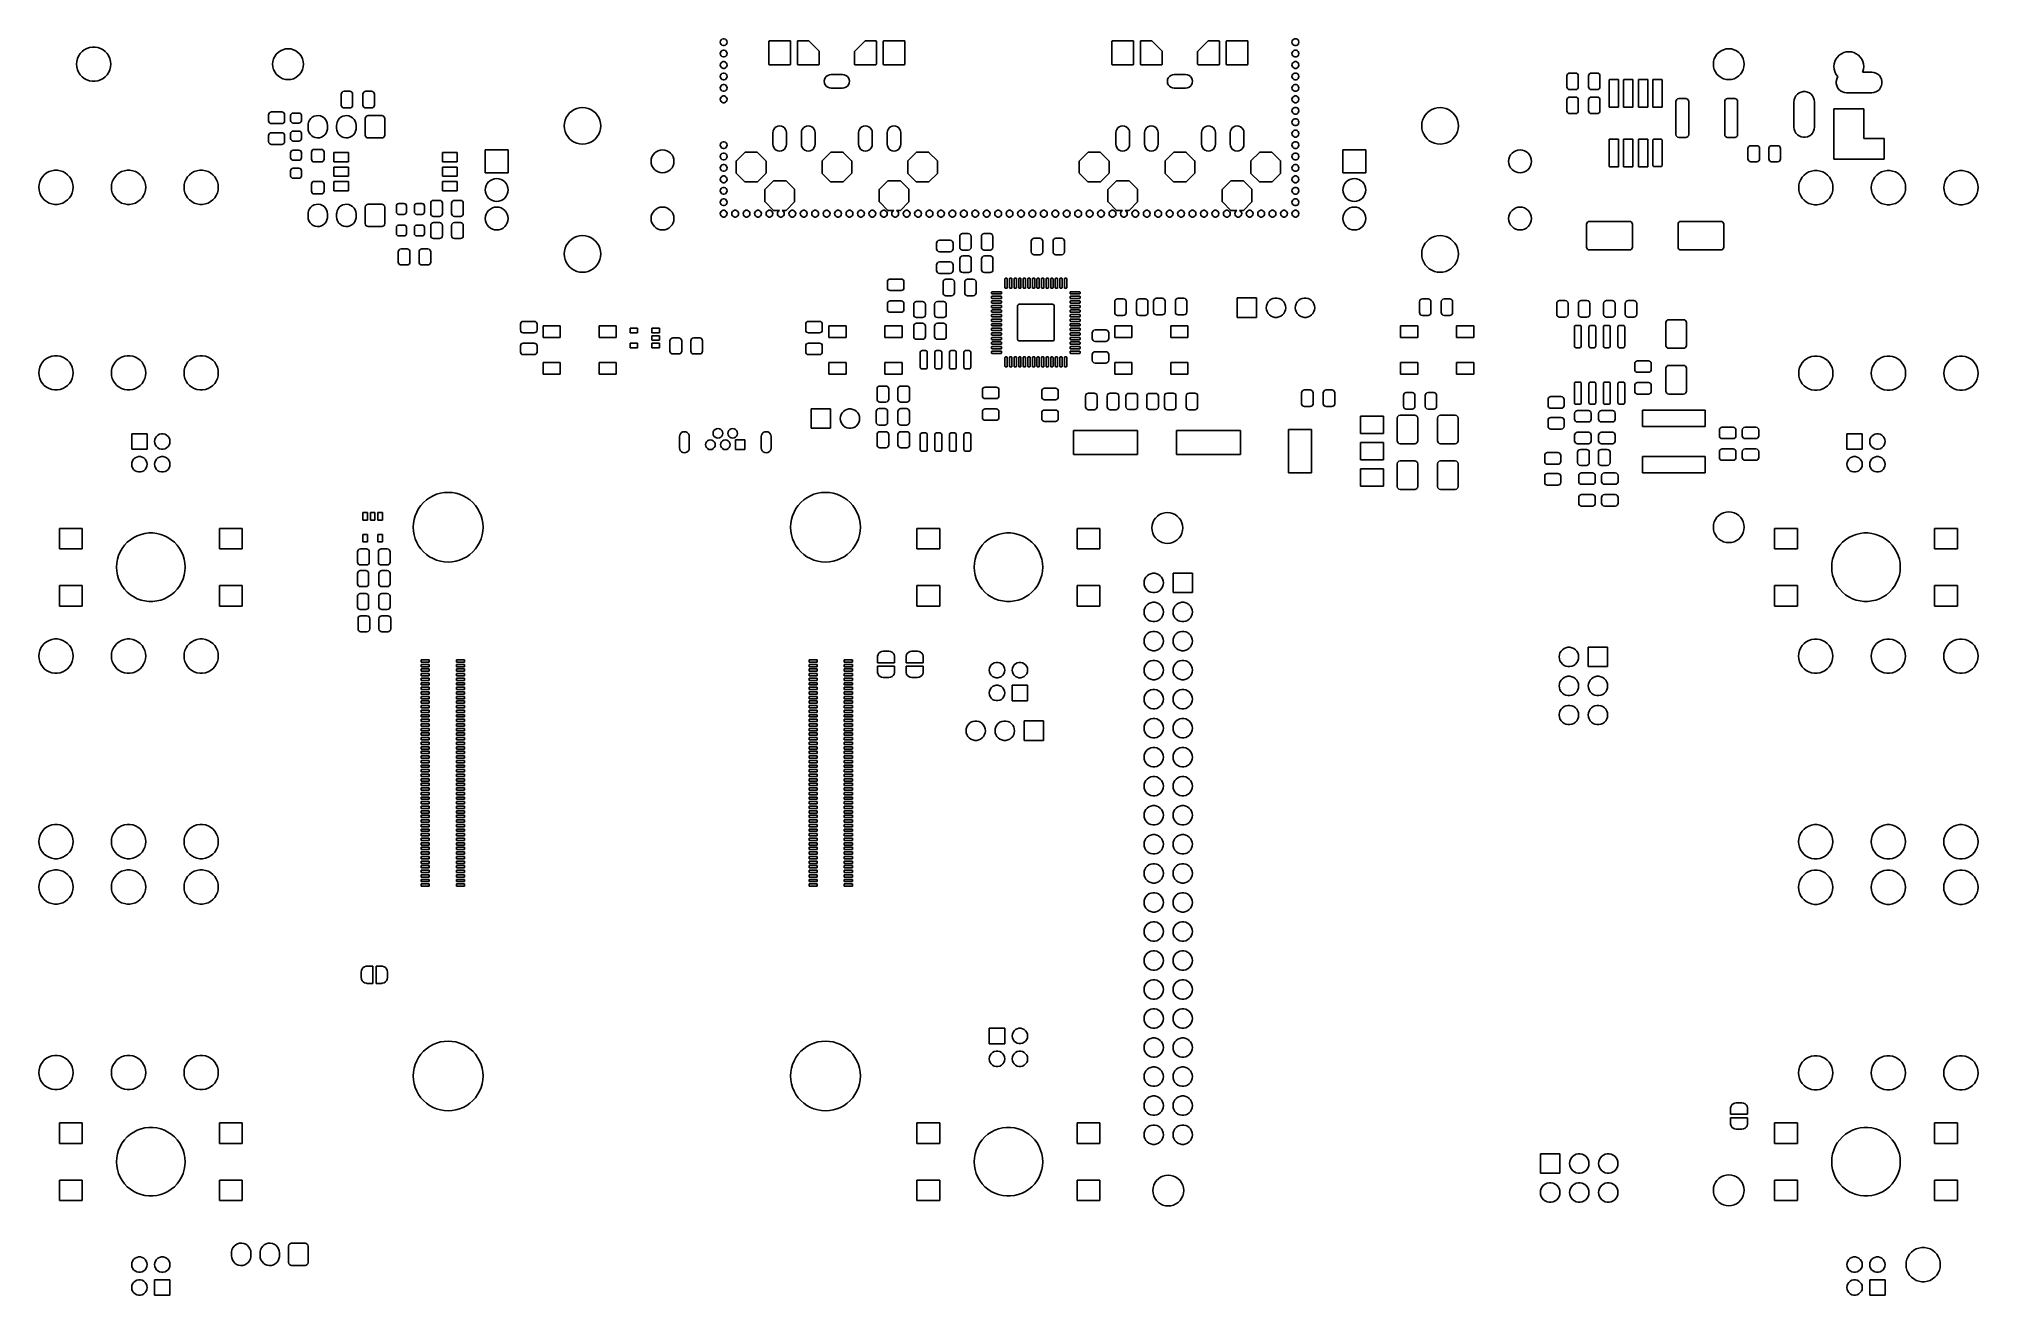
# Model space of a CAD drawing. Extents: x 0.8 to 7.47, y -5.14 to -0.82.
import ezdxf

# ---------------------------------------------------------------- set-up
doc = ezdxf.new("R2010")
doc.units = 0
doc.header["$MEASUREMENT"] = 0
doc.layers.add('BLACK', color=7, linetype='CONTINUOUS')

msp = doc.modelspace()

# ---------------------------------------------------------------- linework, layer by layer
at = {"layer": 'BLACK', "linetype": 'CONTINUOUS'}
for p, q in [((0.937649, -0.869239), (0.944255, -0.862064)), ((0.944255, -0.862064), (0.951952, -0.856073)), ((0.951952, -0.856073), (0.96053, -0.851431)), ((0.96053, -0.851431), (0.969755, -0.848264)), ((0.969755, -0.848264), (0.979375, -0.846658)), ((0.979375, -0.846658), (0.989129, -0.846658)), ((0.989129, -0.846658), (0.998749, -0.848264)), ((0.998749, -0.848264), (1.00797, -0.851431)), ((1.00797, -0.851431), (1.01655, -0.856073)), ((1.01655, -0.856073), (1.02425, -0.862064)), ((1.02425, -0.862064), (1.03085, -0.869239)), ((1.61283, -0.871348), (1.61938, -0.864797)), ((1.61938, -0.864797), (1.62697, -0.859483)), ((1.62697, -0.859483), (1.63537, -0.855568)), ((1.63537, -0.855568), (1.64431, -0.85317)), ((1.64431, -0.85317), (1.65354, -0.852362)), ((1.65354, -0.852362), (1.66277, -0.85317)), ((1.66277, -0.85317), (1.67172, -0.855568)), ((1.67172, -0.855568), (1.68012, -0.859483)), ((1.68012, -0.859483), (1.68771, -0.864797)), ((1.68771, -0.864797), (1.69426, -0.871348)), ((3.14173, -0.829724), (3.14244, -0.825685)), ((3.14244, -0.833764), (3.14173, -0.829724)), ((3.14173, -0.869094), (3.14244, -0.865055)), ((3.14244, -0.825685), (3.1445, -0.822132)), ((3.1445, -0.837316), (3.14244, -0.833764)), ((3.14244, -0.865055), (3.1445, -0.861503)), ((3.1445, -0.822132), (3.14764, -0.819496)), ((3.14764, -0.839953), (3.1445, -0.837316)), ((3.1445, -0.861503), (3.14764, -0.858866)), ((3.14764, -0.819496), (3.15149, -0.818093)), ((3.15149, -0.841356), (3.14764, -0.839953)), ((3.14764, -0.858866), (3.15149, -0.857463)), ((3.15149, -0.818093), (3.15559, -0.818093)), ((3.15559, -0.841356), (3.15149, -0.841356)), ((3.15149, -0.857463), (3.15559, -0.857463)), ((3.15559, -0.818093), (3.15945, -0.819496)), ((3.15945, -0.839953), (3.15559, -0.841356)), ((3.15559, -0.857463), (3.15945, -0.858866)), ((3.15945, -0.819496), (3.16259, -0.822132)), ((3.16259, -0.837316), (3.15945, -0.839953)), ((3.15945, -0.858866), (3.16259, -0.861503)), ((3.16259, -0.822132), (3.16464, -0.825685)), ((3.16464, -0.833764), (3.16259, -0.837316)), ((3.16259, -0.861503), (3.16464, -0.865055)), ((3.16464, -0.825685), (3.16535, -0.829724)), ((3.16535, -0.829724), (3.16464, -0.833764)), ((3.16464, -0.865055), (3.16535, -0.869094)), ((3.30902, -0.826772), (3.30918, -0.826006)), ((3.30902, -0.905512), (3.30902, -0.826772)), ((3.30918, -0.826006), (3.30961, -0.825357)), ((3.30961, -0.825357), (3.31026, -0.824924)), ((3.31026, -0.824924), (3.31102, -0.824772)), ((3.31102, -0.824772), (3.38189, -0.824772)), ((3.38189, -0.824772), (3.38266, -0.824924)), ((3.38266, -0.824924), (3.3833, -0.825357)), ((3.3833, -0.825357), (3.38374, -0.826006)), ((3.38374, -0.826006), (3.38389, -0.826772)), ((3.38389, -0.826772), (3.38389, -0.905512)), ((3.40745, -0.826772), (3.4076, -0.826006)), ((3.40745, -0.905512), (3.40745, -0.826772)), ((3.4076, -0.826006), (3.40803, -0.825357)), ((3.40803, -0.825357), (3.40868, -0.824924)), ((3.40868, -0.824924), (3.40945, -0.824772)), ((3.40945, -0.824772), (3.44488, -0.824772)), ((3.44488, -0.824772), (3.44565, -0.824924)), ((3.44565, -0.824924), (3.4463, -0.825357)), ((3.4463, -0.825357), (3.48173, -0.860791)), ((3.48173, -0.860791), (3.48216, -0.861439)), ((3.48216, -0.861439), (3.48231, -0.862205)), ((3.48231, -0.862205), (3.48231, -0.905512)), ((3.6043, -0.862205), (3.60445, -0.861439)), ((3.6043, -0.905512), (3.6043, -0.862205)), ((3.60445, -0.861439), (3.60488, -0.860791)), ((3.60488, -0.860791), (3.64032, -0.825357)), ((3.64032, -0.825357), (3.64097, -0.824924)), ((3.64097, -0.824924), (3.64173, -0.824772)), ((3.64173, -0.824772), (3.67717, -0.824772)), ((3.67717, -0.824772), (3.67793, -0.824924)), ((3.67793, -0.824924), (3.67858, -0.825357)), ((3.67858, -0.825357), (3.67901, -0.826006)), ((3.67901, -0.826006), (3.67917, -0.826772)), ((3.67917, -0.826772), (3.67917, -0.905512)), ((3.70272, -0.826772), (3.70288, -0.826006)), ((3.70272, -0.905512), (3.70272, -0.826772)), ((3.70288, -0.826006), (3.70331, -0.825357)), ((3.70331, -0.825357), (3.70396, -0.824924)), ((3.70396, -0.824924), (3.70472, -0.824772)), ((3.70472, -0.824772), (3.77559, -0.824772)), ((3.77559, -0.824772), (3.77636, -0.824924)), ((3.77636, -0.824924), (3.777, -0.825357)), ((3.777, -0.825357), (3.77744, -0.826006)), ((3.77744, -0.826006), (3.77759, -0.826772)), ((3.77759, -0.826772), (3.77759, -0.905512)), ((4.49013, -0.826772), (4.49028, -0.826006)), ((4.49013, -0.905512), (4.49013, -0.826772)), ((4.49028, -0.826006), (4.49071, -0.825357)), ((4.49071, -0.825357), (4.49136, -0.824924)), ((4.49136, -0.824924), (4.49213, -0.824772)), ((4.49213, -0.824772), (4.56299, -0.824772)), ((4.56299, -0.824772), (4.56376, -0.824924)), ((4.56376, -0.824924), (4.56441, -0.825357)), ((4.56441, -0.825357), (4.56484, -0.826006)), ((4.56484, -0.826006), (4.56499, -0.826772)), ((4.56499, -0.826772), (4.56499, -0.905512)), ((4.58855, -0.826772), (4.5887, -0.826006)), ((4.58855, -0.905512), (4.58855, -0.826772)), ((4.5887, -0.826006), (4.58914, -0.825357)), ((4.58914, -0.825357), (4.58979, -0.824924)), ((4.58979, -0.824924), (4.59055, -0.824772)), ((4.59055, -0.824772), (4.62598, -0.824772)), ((4.62598, -0.824772), (4.62675, -0.824924)), ((4.62675, -0.824924), (4.6274, -0.825357)), ((4.6274, -0.825357), (4.66283, -0.860791)), ((4.66283, -0.860791), (4.66327, -0.861439)), ((4.66327, -0.861439), (4.66342, -0.862205)), ((4.66342, -0.862205), (4.66342, -0.905512)), ((4.7854, -0.862205), (4.78555, -0.861439)), ((4.7854, -0.905512), (4.7854, -0.862205)), ((4.78555, -0.861439), (4.78599, -0.860791)), ((4.78599, -0.860791), (4.82142, -0.825357)), ((4.82142, -0.825357), (4.82207, -0.824924)), ((4.82207, -0.824924), (4.82283, -0.824772)), ((4.82283, -0.824772), (4.85827, -0.824772)), ((4.85827, -0.824772), (4.85903, -0.824924)), ((4.85903, -0.824924), (4.85968, -0.825357)), ((4.85968, -0.825357), (4.86012, -0.826006)), ((4.86012, -0.826006), (4.86027, -0.826772)), ((4.86027, -0.826772), (4.86027, -0.905512)), ((4.88383, -0.826772), (4.88398, -0.826006)), ((4.88383, -0.905512), (4.88383, -0.826772)), ((4.88398, -0.826006), (4.88441, -0.825357)), ((4.88441, -0.825357), (4.88506, -0.824924)), ((4.88506, -0.824924), (4.88583, -0.824772)), ((4.88583, -0.824772), (4.95669, -0.824772)), ((4.95669, -0.824772), (4.95746, -0.824924)), ((4.95746, -0.824924), (4.95811, -0.825357)), ((4.95811, -0.825357), (4.95854, -0.826006)), ((4.95854, -0.826006), (4.95869, -0.826772)), ((4.95869, -0.826772), (4.95869, -0.905512)), ((5.11024, -0.829724), (5.11095, -0.825685)), ((5.11095, -0.833764), (5.11024, -0.829724)), ((5.11024, -0.869094), (5.11095, -0.865055)), ((5.11095, -0.825685), (5.113, -0.822132)), ((5.113, -0.837316), (5.11095, -0.833764)), ((5.11095, -0.865055), (5.113, -0.861503)), ((5.113, -0.822132), (5.11614, -0.819496)), ((5.11614, -0.839953), (5.113, -0.837316)), ((5.113, -0.861503), (5.11614, -0.858866)), ((5.11614, -0.819496), (5.12, -0.818093)), ((5.12, -0.841356), (5.11614, -0.839953)), ((5.11614, -0.858866), (5.12, -0.857463)), ((5.12, -0.818093), (5.1241, -0.818093)), ((5.1241, -0.841356), (5.12, -0.841356)), ((5.12, -0.857463), (5.1241, -0.857463)), ((5.1241, -0.818093), (5.12795, -0.819496)), ((5.12795, -0.839953), (5.1241, -0.841356)), ((5.1241, -0.857463), (5.12795, -0.858866)), ((5.12795, -0.819496), (5.1311, -0.822132)), ((5.1311, -0.837316), (5.12795, -0.839953)), ((5.12795, -0.858866), (5.1311, -0.861503)), ((5.1311, -0.822132), (5.13315, -0.825685)), ((5.13315, -0.833764), (5.1311, -0.837316)), ((5.1311, -0.861503), (5.13315, -0.865055)), ((5.13315, -0.825685), (5.13386, -0.829724)), ((5.13386, -0.829724), (5.13315, -0.833764)), ((5.13315, -0.865055), (5.13386, -0.869094)), ((6.57346, -0.871348), (6.58001, -0.864797)), ((6.58001, -0.864797), (6.5876, -0.859483)), ((6.5876, -0.859483), (6.596, -0.855568)), ((6.596, -0.855568), (6.60494, -0.85317)), ((6.60494, -0.85317), (6.61417, -0.852362)), ((6.61417, -0.852362), (6.6234, -0.85317)), ((6.6234, -0.85317), (6.63235, -0.855568)), ((6.63235, -0.855568), (6.64075, -0.859483)), ((6.64075, -0.859483), (6.64834, -0.864797)), ((6.64834, -0.864797), (6.65489, -0.871348)), ((7.00197, -0.869455), (7.01005, -0.865685)), ((7.01005, -0.865685), (7.01867, -0.863376)), ((7.01867, -0.863376), (7.02756, -0.862598)), ((7.02756, -0.862598), (7.03645, -0.863376)), ((7.03645, -0.863376), (7.04506, -0.865685)), ((7.04506, -0.865685), (7.05315, -0.869455)), ((0.925197, -0.905512), (0.926002, -0.895792)), ((0.926002, -0.915232), (0.925197, -0.905512)), ((0.926002, -0.895792), (0.928397, -0.886337)), ((0.928397, -0.924687), (0.926002, -0.915232)), ((0.928397, -0.886337), (0.932315, -0.877405)), ((0.932315, -0.933619), (0.928397, -0.924687)), ((0.932315, -0.877405), (0.937649, -0.869239)), ((0.937649, -0.941784), (0.932315, -0.933619)), ((1.03085, -0.869239), (1.03619, -0.877405)), ((1.03619, -0.933619), (1.03085, -0.941784)), ((1.03619, -0.877405), (1.04011, -0.886337)), ((1.04011, -0.924687), (1.03619, -0.933619)), ((1.04011, -0.886337), (1.0425, -0.895792)), ((1.0425, -0.915232), (1.04011, -0.924687)), ((1.0425, -0.895792), (1.04331, -0.905512)), ((1.04331, -0.905512), (1.0425, -0.915232)), ((1.60039, -0.905512), (1.6012, -0.896282)), ((1.6012, -0.914741), (1.60039, -0.905512)), ((1.6012, -0.896282), (1.6036, -0.887334)), ((1.6036, -0.92369), (1.6012, -0.914741)), ((1.6036, -0.887334), (1.60751, -0.878937)), ((1.60751, -0.932087), (1.6036, -0.92369)), ((1.60751, -0.878937), (1.61283, -0.871348)), ((1.61283, -0.939676), (1.60751, -0.932087)), ((1.69426, -0.871348), (1.69957, -0.878937)), ((1.69957, -0.932087), (1.69426, -0.939676)), ((1.69957, -0.878937), (1.70349, -0.887334)), ((1.70349, -0.92369), (1.69957, -0.932087)), ((1.70349, -0.887334), (1.70589, -0.896282)), ((1.70589, -0.914741), (1.70349, -0.92369)), ((1.70589, -0.896282), (1.70669, -0.905512)), ((1.70669, -0.905512), (1.70589, -0.914741)), ((3.14244, -0.873134), (3.14173, -0.869094)), ((3.14173, -0.908465), (3.14244, -0.904425)), ((3.14244, -0.912504), (3.14173, -0.908465)), ((3.1445, -0.876686), (3.14244, -0.873134)), ((3.14244, -0.904425), (3.1445, -0.900873)), ((3.1445, -0.916057), (3.14244, -0.912504)), ((3.14764, -0.879323), (3.1445, -0.876686)), ((3.1445, -0.900873), (3.14764, -0.898236)), ((3.14764, -0.918693), (3.1445, -0.916057)), ((3.15149, -0.880726), (3.14764, -0.879323)), ((3.14764, -0.898236), (3.15149, -0.896833)), ((3.15149, -0.920096), (3.14764, -0.918693)), ((3.15559, -0.880726), (3.15149, -0.880726)), ((3.15149, -0.896833), (3.15559, -0.896833)), ((3.15559, -0.920096), (3.15149, -0.920096)), ((3.15945, -0.879323), (3.15559, -0.880726)), ((3.15559, -0.896833), (3.15945, -0.898236)), ((3.15945, -0.918693), (3.15559, -0.920096)), ((3.16259, -0.876686), (3.15945, -0.879323)), ((3.15945, -0.898236), (3.16259, -0.900873)), ((3.16259, -0.916057), (3.15945, -0.918693)), ((3.16464, -0.873134), (3.16259, -0.876686)), ((3.16259, -0.900873), (3.16464, -0.904425)), ((3.16464, -0.912504), (3.16259, -0.916057)), ((3.16535, -0.869094), (3.16464, -0.873134)), ((3.16464, -0.904425), (3.16535, -0.908465)), ((3.16535, -0.908465), (3.16464, -0.912504)), ((3.30918, -0.906277), (3.30902, -0.905512)), ((3.30961, -0.906926), (3.30918, -0.906277)), ((3.31026, -0.90736), (3.30961, -0.906926)), ((3.31102, -0.907512), (3.31026, -0.90736)), ((3.38189, -0.907512), (3.31102, -0.907512)), ((3.38266, -0.90736), (3.38189, -0.907512)), ((3.3833, -0.906926), (3.38266, -0.90736)), ((3.38374, -0.906277), (3.3833, -0.906926)), ((3.38389, -0.905512), (3.38374, -0.906277)), ((3.4076, -0.906277), (3.40745, -0.905512)), ((3.40803, -0.906926), (3.4076, -0.906277)), ((3.40868, -0.90736), (3.40803, -0.906926)), ((3.40945, -0.907512), (3.40868, -0.90736)), ((3.48031, -0.907512), (3.40945, -0.907512)), ((3.48108, -0.90736), (3.48031, -0.907512)), ((3.48173, -0.906926), (3.48108, -0.90736)), ((3.48216, -0.906277), (3.48173, -0.906926)), ((3.48231, -0.905512), (3.48216, -0.906277)), ((3.60445, -0.906277), (3.6043, -0.905512)), ((3.60488, -0.906926), (3.60445, -0.906277)), ((3.60553, -0.90736), (3.60488, -0.906926)), ((3.6063, -0.907512), (3.60553, -0.90736)), ((3.67717, -0.907512), (3.6063, -0.907512)), ((3.67793, -0.90736), (3.67717, -0.907512)), ((3.67858, -0.906926), (3.67793, -0.90736)), ((3.67901, -0.906277), (3.67858, -0.906926)), ((3.67917, -0.905512), (3.67901, -0.906277)), ((3.70288, -0.906277), (3.70272, -0.905512)), ((3.70331, -0.906926), (3.70288, -0.906277)), ((3.70396, -0.90736), (3.70331, -0.906926)), ((3.70472, -0.907512), (3.70396, -0.90736)), ((3.77559, -0.907512), (3.70472, -0.907512)), ((3.77636, -0.90736), (3.77559, -0.907512)), ((3.777, -0.906926), (3.77636, -0.90736)), ((3.77744, -0.906277), (3.777, -0.906926)), ((3.77759, -0.905512), (3.77744, -0.906277)), ((4.49028, -0.906277), (4.49013, -0.905512)), ((4.49071, -0.906926), (4.49028, -0.906277)), ((4.49136, -0.90736), (4.49071, -0.906926)), ((4.49213, -0.907512), (4.49136, -0.90736)), ((4.56299, -0.907512), (4.49213, -0.907512)), ((4.56376, -0.90736), (4.56299, -0.907512)), ((4.56441, -0.906926), (4.56376, -0.90736)), ((4.56484, -0.906277), (4.56441, -0.906926)), ((4.56499, -0.905512), (4.56484, -0.906277)), ((4.5887, -0.906277), (4.58855, -0.905512)), ((4.58914, -0.906926), (4.5887, -0.906277)), ((4.58979, -0.90736), (4.58914, -0.906926)), ((4.59055, -0.907512), (4.58979, -0.90736)), ((4.66142, -0.907512), (4.59055, -0.907512)), ((4.66218, -0.90736), (4.66142, -0.907512)), ((4.66283, -0.906926), (4.66218, -0.90736)), ((4.66327, -0.906277), (4.66283, -0.906926)), ((4.66342, -0.905512), (4.66327, -0.906277)), ((4.78555, -0.906277), (4.7854, -0.905512)), ((4.78599, -0.906926), (4.78555, -0.906277)), ((4.78664, -0.90736), (4.78599, -0.906926)), ((4.7874, -0.907512), (4.78664, -0.90736)), ((4.85827, -0.907512), (4.7874, -0.907512)), ((4.85903, -0.90736), (4.85827, -0.907512)), ((4.85968, -0.906926), (4.85903, -0.90736)), ((4.86012, -0.906277), (4.85968, -0.906926)), ((4.86027, -0.905512), (4.86012, -0.906277)), ((4.88398, -0.906277), (4.88383, -0.905512)), ((4.88441, -0.906926), (4.88398, -0.906277)), ((4.88506, -0.90736), (4.88441, -0.906926)), ((4.88583, -0.907512), (4.88506, -0.90736)), ((4.95669, -0.907512), (4.88583, -0.907512)), ((4.95746, -0.90736), (4.95669, -0.907512)), ((4.95811, -0.906926), (4.95746, -0.90736)), ((4.95854, -0.906277), (4.95811, -0.906926)), ((4.95869, -0.905512), (4.95854, -0.906277)), ((5.11095, -0.873134), (5.11024, -0.869094)), ((5.11024, -0.908465), (5.11095, -0.904425)), ((5.11095, -0.912504), (5.11024, -0.908465)), ((5.113, -0.876686), (5.11095, -0.873134)), ((5.11095, -0.904425), (5.113, -0.900873)), ((5.113, -0.916057), (5.11095, -0.912504)), ((5.11614, -0.879323), (5.113, -0.876686)), ((5.113, -0.900873), (5.11614, -0.898236)), ((5.11614, -0.918693), (5.113, -0.916057)), ((5.12, -0.880726), (5.11614, -0.879323)), ((5.11614, -0.898236), (5.12, -0.896833)), ((5.12, -0.920096), (5.11614, -0.918693)), ((5.1241, -0.880726), (5.12, -0.880726)), ((5.12, -0.896833), (5.1241, -0.896833)), ((5.1241, -0.920096), (5.12, -0.920096)), ((5.12795, -0.879323), (5.1241, -0.880726)), ((5.1241, -0.896833), (5.12795, -0.898236)), ((5.12795, -0.918693), (5.1241, -0.920096)), ((5.1311, -0.876686), (5.12795, -0.879323)), ((5.12795, -0.898236), (5.1311, -0.900873)), ((5.1311, -0.916057), (5.12795, -0.918693)), ((5.13315, -0.873134), (5.1311, -0.876686)), ((5.1311, -0.900873), (5.13315, -0.904425)), ((5.13315, -0.912504), (5.1311, -0.916057)), ((5.13386, -0.869094), (5.13315, -0.873134)), ((5.13315, -0.904425), (5.13386, -0.908465)), ((5.13386, -0.908465), (5.13315, -0.912504)), ((6.56102, -0.905512), (6.56183, -0.896282)), ((6.56183, -0.914741), (6.56102, -0.905512)), ((6.56183, -0.896282), (6.56423, -0.887334)), ((6.56423, -0.92369), (6.56183, -0.914741)), ((6.56423, -0.887334), (6.56814, -0.878937)), ((6.56814, -0.932087), (6.56423, -0.92369)), ((6.56814, -0.878937), (6.57346, -0.871348)), ((6.57346, -0.939676), (6.56814, -0.932087)), ((6.65489, -0.871348), (6.6602, -0.878937)), ((6.6602, -0.932087), (6.65489, -0.939676)), ((6.6602, -0.878937), (6.66412, -0.887334)), ((6.66412, -0.92369), (6.6602, -0.932087)), ((6.66412, -0.887334), (6.66652, -0.896282)), ((6.66652, -0.914741), (6.66412, -0.92369)), ((6.66652, -0.896282), (6.66732, -0.905512)), ((6.66732, -0.905512), (6.66652, -0.914741)), ((6.97638, -0.91378), (6.97716, -0.904892)), ((6.97716, -0.922667), (6.97638, -0.91378)), ((6.97716, -0.904892), (6.97946, -0.896275)), ((6.97946, -0.931284), (6.97716, -0.922667)), ((6.97946, -0.896275), (6.98323, -0.888189)), ((6.98323, -0.93937), (6.97946, -0.931284)), ((6.98323, -0.888189), (6.98835, -0.880881)), ((6.98835, -0.880881), (6.99466, -0.874573)), ((6.99466, -0.874573), (7.00197, -0.869455)), ((7.05315, -0.869455), (7.06046, -0.874573)), ((7.06046, -0.874573), (7.06677, -0.880881)), ((7.06677, -0.880881), (7.07188, -0.888189)), ((7.07188, -0.888189), (7.07565, -0.896275)), ((7.07565, -0.931284), (7.07482, -0.933071)), ((7.07482, -0.933071), (7.1063, -0.933071)), ((7.07565, -0.896275), (7.07796, -0.904892)), ((7.07796, -0.922667), (7.07565, -0.931284)), ((7.07796, -0.904892), (7.07874, -0.91378)), ((7.07874, -0.91378), (7.07796, -0.922667)), ((7.1063, -0.933071), (7.11367, -0.933845)), ((7.11367, -0.933845), (7.12071, -0.936134)), ((0.944255, -0.94896), (0.937649, -0.941784)), ((0.951952, -0.954951), (0.944255, -0.94896)), ((0.96053, -0.959593), (0.951952, -0.954951)), ((0.969755, -0.96276), (0.96053, -0.959593)), ((0.979375, -0.964365), (0.969755, -0.96276)), ((0.989129, -0.964365), (0.979375, -0.964365)), ((0.998749, -0.96276), (0.989129, -0.964365)), ((1.00797, -0.959593), (0.998749, -0.96276)), ((1.01655, -0.954951), (1.00797, -0.959593)), ((1.02425, -0.94896), (1.01655, -0.954951)), ((1.03085, -0.941784), (1.02425, -0.94896)), ((1.61938, -0.946227), (1.61283, -0.939676)), ((1.62697, -0.951541), (1.61938, -0.946227)), ((1.63537, -0.955456), (1.62697, -0.951541)), ((1.64431, -0.957854), (1.63537, -0.955456)), ((1.65354, -0.958661), (1.64431, -0.957854)), ((1.66277, -0.957854), (1.65354, -0.958661)), ((1.67172, -0.955456), (1.66277, -0.957854)), ((1.68012, -0.951541), (1.67172, -0.955456)), ((1.68771, -0.946227), (1.68012, -0.951541)), ((1.69426, -0.939676), (1.68771, -0.946227)), ((1.8395, -1.0019), (1.84269, -0.999765)), ((1.84269, -0.999765), (1.84646, -0.999016)), ((1.84646, -0.999016), (1.86614, -0.999016)), ((1.86614, -0.999016), (1.86991, -0.999765)), ((1.86991, -0.999765), (1.8731, -1.0019)), ((1.9143, -1.0019), (1.91749, -0.999765)), ((1.91749, -0.999765), (1.92126, -0.999016)), ((1.92126, -0.999016), (1.94094, -0.999016)), ((1.94094, -0.999016), (1.94471, -0.999765)), ((1.94471, -0.999765), (1.9479, -1.0019)), ((3.14173, -0.947835), (3.14244, -0.943795)), ((3.14244, -0.951874), (3.14173, -0.947835)), ((3.14173, -0.987205), (3.14244, -0.983165)), ((3.14244, -0.991244), (3.14173, -0.987205)), ((3.14244, -0.943795), (3.1445, -0.940243)), ((3.1445, -0.955427), (3.14244, -0.951874)), ((3.14244, -0.983165), (3.1445, -0.979613)), ((3.1445, -0.994797), (3.14244, -0.991244)), ((3.1445, -0.940243), (3.14764, -0.937606)), ((3.14764, -0.958063), (3.1445, -0.955427)), ((3.1445, -0.979613), (3.14764, -0.976976)), ((3.14764, -0.997433), (3.1445, -0.994797)), ((3.14764, -0.937606), (3.15149, -0.936203)), ((3.15149, -0.959466), (3.14764, -0.958063)), ((3.14764, -0.976976), (3.15149, -0.975573)), ((3.15149, -0.998836), (3.14764, -0.997433)), ((3.15149, -0.936203), (3.15559, -0.936203)), ((3.15559, -0.959466), (3.15149, -0.959466)), ((3.15149, -0.975573), (3.15559, -0.975573)), ((3.15559, -0.998836), (3.15149, -0.998836)), ((3.15559, -0.936203), (3.15945, -0.937606)), ((3.15945, -0.958063), (3.15559, -0.959466)), ((3.15559, -0.975573), (3.15945, -0.976976)), ((3.15945, -0.997433), (3.15559, -0.998836)), ((3.15945, -0.937606), (3.16259, -0.940243)), ((3.16259, -0.955427), (3.15945, -0.958063)), ((3.15945, -0.976976), (3.16259, -0.979613)), ((3.16259, -0.994797), (3.15945, -0.997433)), ((3.16259, -0.940243), (3.16464, -0.943795)), ((3.16464, -0.951874), (3.16259, -0.955427)), ((3.16259, -0.979613), (3.16464, -0.983165)), ((3.16464, -0.991244), (3.16259, -0.994797)), ((3.16464, -0.943795), (3.16535, -0.947835)), ((3.16535, -0.947835), (3.16464, -0.951874)), ((3.16464, -0.983165), (3.16535, -0.987205)), ((3.16535, -0.987205), (3.16464, -0.991244)), ((3.49978, -0.964567), (3.50059, -0.958453)), ((3.50059, -0.970681), (3.49978, -0.964567)), ((3.50059, -0.958453), (3.50295, -0.952756)), ((3.50295, -0.976378), (3.50059, -0.970681)), ((3.50295, -0.952756), (3.5067, -0.947864)), ((3.5067, -0.98127), (3.50295, -0.976378)), ((3.5067, -0.947864), (3.51159, -0.94411)), ((3.51159, -0.985024), (3.5067, -0.98127)), ((3.51159, -0.94411), (3.51729, -0.94175)), ((3.51729, -0.987384), (3.51159, -0.985024)), ((3.51729, -0.94175), (3.52341, -0.940945)), ((3.52341, -0.988189), (3.51729, -0.987384)), ((3.52341, -0.940945), (3.56278, -0.940945)), ((3.56278, -0.988189), (3.52341, -0.988189)), ((3.56278, -0.940945), (3.56889, -0.94175)), ((3.56889, -0.987384), (3.56278, -0.988189)), ((3.56889, -0.94175), (3.57459, -0.94411)), ((3.57459, -0.985024), (3.56889, -0.987384)), ((3.57459, -0.94411), (3.57948, -0.947864)), ((3.57948, -0.98127), (3.57459, -0.985024)), ((3.57948, -0.947864), (3.58323, -0.952756)), ((3.58323, -0.976378), (3.57948, -0.98127)), ((3.58323, -0.952756), (3.58559, -0.958453)), ((3.58559, -0.970681), (3.58323, -0.976378)), ((3.58559, -0.958453), (3.5864, -0.964567)), ((3.5864, -0.964567), (3.58559, -0.970681)), ((4.6811, -0.964567), (4.68191, -0.958453)), ((4.68191, -0.970681), (4.6811, -0.964567)), ((4.68191, -0.958453), (4.68427, -0.952756)), ((4.68427, -0.976378), (4.68191, -0.970681)), ((4.68427, -0.952756), (4.68802, -0.947864)), ((4.68802, -0.98127), (4.68427, -0.976378)), ((4.68802, -0.947864), (4.69291, -0.94411)), ((4.69291, -0.985024), (4.68802, -0.98127)), ((4.69291, -0.94411), (4.69861, -0.94175)), ((4.69861, -0.987384), (4.69291, -0.985024)), ((4.69861, -0.94175), (4.70472, -0.940945)), ((4.70472, -0.988189), (4.69861, -0.987384)), ((4.70472, -0.940945), (4.74409, -0.940945)), ((4.74409, -0.988189), (4.70472, -0.988189)), ((4.74409, -0.940945), (4.75021, -0.94175)), ((4.75021, -0.987384), (4.74409, -0.988189)), ((4.75021, -0.94175), (4.75591, -0.94411)), ((4.75591, -0.985024), (4.75021, -0.987384)), ((4.75591, -0.94411), (4.7608, -0.947864)), ((4.7608, -0.98127), (4.75591, -0.985024)), ((4.7608, -0.947864), (4.76455, -0.952756)), ((4.76455, -0.976378), (4.7608, -0.98127)), ((4.76455, -0.952756), (4.76691, -0.958453)), ((4.76691, -0.970681), (4.76455, -0.976378)), ((4.76691, -0.958453), (4.76772, -0.964567)), ((4.76772, -0.964567), (4.76691, -0.970681)), ((5.11024, -0.947835), (5.11095, -0.943795)), ((5.11095, -0.951874), (5.11024, -0.947835)), ((5.11024, -0.987205), (5.11095, -0.983165)), ((5.11095, -0.991244), (5.11024, -0.987205)), ((5.11095, -0.943795), (5.113, -0.940243)), ((5.113, -0.955427), (5.11095, -0.951874)), ((5.11095, -0.983165), (5.113, -0.979613)), ((5.113, -0.994797), (5.11095, -0.991244)), ((5.113, -0.940243), (5.11614, -0.937606)), ((5.11614, -0.958063), (5.113, -0.955427)), ((5.113, -0.979613), (5.11614, -0.976976)), ((5.11614, -0.997433), (5.113, -0.994797)), ((5.11614, -0.937606), (5.12, -0.936203)), ((5.12, -0.959466), (5.11614, -0.958063)), ((5.11614, -0.976976), (5.12, -0.975573)), ((5.12, -0.998836), (5.11614, -0.997433)), ((5.12, -0.936203), (5.1241, -0.936203)), ((5.1241, -0.959466), (5.12, -0.959466)), ((5.12, -0.975573), (5.1241, -0.975573)), ((5.1241, -0.998836), (5.12, -0.998836)), ((5.1241, -0.936203), (5.12795, -0.937606)), ((5.12795, -0.958063), (5.1241, -0.959466)), ((5.1241, -0.975573), (5.12795, -0.976976)), ((5.12795, -0.997433), (5.1241, -0.998836)), ((5.12795, -0.937606), (5.1311, -0.940243)), ((5.1311, -0.955427), (5.12795, -0.958063)), ((5.12795, -0.976976), (5.1311, -0.979613)), ((5.1311, -0.994797), (5.12795, -0.997433)), ((5.1311, -0.940243), (5.13315, -0.943795)), ((5.13315, -0.951874), (5.1311, -0.955427)), ((5.1311, -0.979613), (5.13315, -0.983165)), ((5.13315, -0.991244), (5.1311, -0.994797)), ((5.13315, -0.943795), (5.13386, -0.947835)), ((5.13386, -0.947835), (5.13315, -0.951874)), ((5.13315, -0.983165), (5.13386, -0.987205)), ((5.13386, -0.987205), (5.13315, -0.991244)), ((6.05659, -0.945866), (6.05734, -0.9421)), ((6.05659, -0.983268), (6.05659, -0.945866)), ((6.05734, -0.987034), (6.05659, -0.983268)), ((6.05734, -0.9421), (6.05948, -0.938906)), ((6.05948, -0.990227), (6.05734, -0.987034)), ((6.05948, -0.938906), (6.06267, -0.936773)), ((6.06267, -0.992361), (6.05948, -0.990227)), ((6.06267, -0.936773), (6.06644, -0.936024)), ((6.06644, -0.99311), (6.06267, -0.992361)), ((6.06644, -0.936024), (6.08612, -0.936024)), ((6.08612, -0.99311), (6.06644, -0.99311)), ((6.08612, -0.936024), (6.08989, -0.936773)), ((6.08989, -0.992361), (6.08612, -0.99311)), ((6.08989, -0.936773), (6.09308, -0.938906)), ((6.09308, -0.990227), (6.08989, -0.992361)), ((6.09308, -0.938906), (6.09522, -0.9421)), ((6.09522, -0.987034), (6.09308, -0.990227)), ((6.09522, -0.9421), (6.09596, -0.945866)), ((6.09596, -0.983268), (6.09522, -0.987034)), ((6.09596, -0.945866), (6.09596, -0.983268)), ((6.1314, -0.945866), (6.13215, -0.9421)), ((6.1314, -0.983268), (6.1314, -0.945866)), ((6.13215, -0.987034), (6.1314, -0.983268)), ((6.13215, -0.9421), (6.13428, -0.938906)), ((6.13428, -0.990227), (6.13215, -0.987034)), ((6.13428, -0.938906), (6.13747, -0.936773)), ((6.13747, -0.992361), (6.13428, -0.990227)), ((6.13747, -0.936773), (6.14124, -0.936024)), ((6.14124, -0.99311), (6.13747, -0.992361)), ((6.14124, -0.936024), (6.16093, -0.936024)), ((6.16093, -0.99311), (6.14124, -0.99311)), ((6.16093, -0.936024), (6.16469, -0.936773)), ((6.16469, -0.992361), (6.16093, -0.99311)), ((6.16469, -0.936773), (6.16788, -0.938906)), ((6.16788, -0.990227), (6.16469, -0.992361)), ((6.16788, -0.938906), (6.17002, -0.9421)), ((6.17002, -0.987034), (6.16788, -0.990227)), ((6.17002, -0.9421), (6.17077, -0.945866)), ((6.17077, -0.983268), (6.17002, -0.987034)), ((6.17077, -0.945866), (6.17077, -0.983268)), ((6.20285, -0.959055), (6.2029, -0.958916)), ((6.20285, -1.05348), (6.20285, -0.959055)), ((6.2029, -0.958916), (6.20304, -0.958858)), ((6.20304, -0.958858), (6.23465, -0.958858)), ((6.23465, -0.958858), (6.23478, -0.958916)), ((6.23478, -0.958916), (6.23484, -0.959055)), ((6.23484, -0.959055), (6.23484, -1.05348)), ((6.25209, -0.959055), (6.25215, -0.958916)), ((6.25209, -1.05344), (6.25209, -0.959055)), ((6.25215, -0.958916), (6.25229, -0.958858)), ((6.25229, -0.958858), (6.28386, -0.958858)), ((6.28386, -0.958858), (6.284, -0.958916)), ((6.284, -0.958916), (6.28406, -0.959055)), ((6.28406, -0.959055), (6.28406, -1.05344)), ((6.30336, -0.959055), (6.30342, -0.958916)), ((6.30336, -1.05346), (6.30336, -0.959055)), ((6.30342, -0.958916), (6.30356, -0.958858)), ((6.30356, -0.958858), (6.33504, -0.958858)), ((6.33504, -0.958858), (6.33518, -0.958916)), ((6.33518, -0.958916), (6.33524, -0.959055)), ((6.33524, -0.959055), (6.33524, -1.05346)), ((6.35263, -0.959055), (6.35269, -0.958916)), ((6.35263, -1.05348), (6.35263, -0.959055)), ((6.35269, -0.958916), (6.35283, -0.958858)), ((6.35283, -0.958858), (6.38425, -0.958858)), ((6.38425, -0.958858), (6.38439, -0.958916)), ((6.38439, -0.958916), (6.38445, -0.959055)), ((6.38445, -0.959055), (6.38445, -1.05348)), ((6.58001, -0.946227), (6.57346, -0.939676)), ((6.5876, -0.951541), (6.58001, -0.946227)), ((6.596, -0.955456), (6.5876, -0.951541)), ((6.60494, -0.957854), (6.596, -0.955456)), ((6.61417, -0.958661), (6.60494, -0.957854)), ((6.6234, -0.957854), (6.61417, -0.958661)), ((6.63235, -0.955456), (6.6234, -0.957854)), ((6.64075, -0.951541), (6.63235, -0.955456)), ((6.64834, -0.946227), (6.64075, -0.951541)), ((6.65489, -0.939676), (6.64834, -0.946227)), ((6.86307, -1.00173), (6.87031, -1.00019)), ((6.87031, -1.00019), (6.87772, -1.00019)), ((6.87772, -1.00019), (6.88497, -1.00173)), ((6.98835, -0.946678), (6.98323, -0.93937)), ((6.98445, -0.9648), (6.98599, -0.957555)), ((6.98445, -0.972208), (6.98445, -0.9648)), ((6.98599, -0.979453), (6.98445, -0.972208)), ((6.98599, -0.957555), (6.989, -0.950787)), ((6.989, -0.98622), (6.98599, -0.979453)), ((6.99046, -0.948782), (6.98835, -0.946678)), ((6.989, -0.950787), (6.99046, -0.948782)), ((6.99335, -0.992213), (6.989, -0.98622)), ((6.99886, -0.99717), (6.99335, -0.992213)), ((7.00527, -1.00087), (6.99886, -0.99717)), ((7.01232, -1.00316), (7.00527, -1.00087)), ((7.12071, -1.00087), (7.11367, -1.00316)), ((7.12071, -0.936134), (7.12713, -0.939838)), ((7.12713, -0.99717), (7.12071, -1.00087)), ((7.12713, -0.939838), (7.13263, -0.944795)), ((7.13263, -0.992213), (7.12713, -0.99717)), ((7.13263, -0.944795), (7.13699, -0.950787)), ((7.13699, -0.98622), (7.13263, -0.992213)), ((7.13699, -0.950787), (7.14, -0.957555)), ((7.14, -0.979453), (7.13699, -0.98622)), ((7.14, -0.957555), (7.14154, -0.9648)), ((7.14154, -0.972208), (7.14, -0.979453)), ((7.14154, -0.9648), (7.14154, -0.972208)), ((1.83661, -1.00886), (1.83736, -1.00509)), ((1.83661, -1.04626), (1.83661, -1.00886)), ((1.83736, -1.05003), (1.83661, -1.04626)), ((1.83736, -1.00509), (1.8395, -1.0019)), ((1.8395, -1.05322), (1.83736, -1.05003)), ((1.84269, -1.05535), (1.8395, -1.05322)), ((1.84646, -1.0561), (1.84269, -1.05535)), ((1.86614, -1.0561), (1.84646, -1.0561)), ((1.86991, -1.05535), (1.86614, -1.0561)), ((1.8731, -1.05322), (1.86991, -1.05535)), ((1.8731, -1.0019), (1.87524, -1.00509)), ((1.87524, -1.05003), (1.8731, -1.05322)), ((1.87524, -1.00509), (1.87598, -1.00886)), ((1.87598, -1.04626), (1.87524, -1.05003)), ((1.87598, -1.00886), (1.87598, -1.04626)), ((1.91142, -1.00886), (1.91217, -1.00509)), ((1.91142, -1.04626), (1.91142, -1.00886)), ((1.91217, -1.05003), (1.91142, -1.04626)), ((1.91217, -1.00509), (1.9143, -1.0019)), ((1.9143, -1.05322), (1.91217, -1.05003)), ((1.91749, -1.05535), (1.9143, -1.05322)), ((1.92126, -1.0561), (1.91749, -1.05535)), ((1.94094, -1.0561), (1.92126, -1.0561)), ((1.94471, -1.05535), (1.94094, -1.0561)), ((1.9479, -1.05322), (1.94471, -1.05535)), ((1.9479, -1.0019), (1.95004, -1.00509)), ((1.95004, -1.05003), (1.9479, -1.05322)), ((1.95004, -1.00509), (1.95079, -1.00886)), ((1.95079, -1.04626), (1.95004, -1.05003)), ((1.95079, -1.00886), (1.95079, -1.04626)), ((2.62278, -1.07357), (2.6303, -1.06715)), ((2.6303, -1.06715), (2.63872, -1.06198)), ((2.63872, -1.06198), (2.64786, -1.0582)), ((2.64786, -1.0582), (2.65747, -1.05589)), ((2.65747, -1.05589), (2.66732, -1.05512)), ((2.66732, -1.05512), (2.67718, -1.05589)), ((2.67718, -1.05589), (2.68679, -1.0582)), ((2.68679, -1.0582), (2.69592, -1.06198)), ((2.69592, -1.06198), (2.70435, -1.06715)), ((2.70435, -1.06715), (2.71186, -1.07357)), ((3.14173, -1.02657), (3.14244, -1.02254)), ((3.14244, -1.03061), (3.14173, -1.02657)), ((3.14244, -1.02254), (3.1445, -1.01898)), ((3.1445, -1.03417), (3.14244, -1.03061)), ((3.1445, -1.01898), (3.14764, -1.01635)), ((3.14764, -1.0368), (3.1445, -1.03417)), ((3.14764, -1.01635), (3.15149, -1.01494)), ((3.15149, -1.03821), (3.14764, -1.0368)), ((3.15149, -1.01494), (3.15559, -1.01494)), ((3.15559, -1.03821), (3.15149, -1.03821)), ((3.15559, -1.01494), (3.15945, -1.01635)), ((3.15945, -1.0368), (3.15559, -1.03821)), ((3.15945, -1.01635), (3.16259, -1.01898)), ((3.16259, -1.03417), (3.15945, -1.0368)), ((3.16259, -1.01898), (3.16464, -1.02254)), ((3.16464, -1.03061), (3.16259, -1.03417)), ((3.16464, -1.02254), (3.16535, -1.02657)), ((3.16535, -1.02657), (3.16464, -1.03061)), ((5.11024, -1.02657), (5.11095, -1.02254)), ((5.11095, -1.03061), (5.11024, -1.02657)), ((5.11024, -1.06594), (5.11095, -1.06191)), ((5.11095, -1.06998), (5.11024, -1.06594)), ((5.11095, -1.02254), (5.113, -1.01898)), ((5.113, -1.03417), (5.11095, -1.03061)), ((5.11095, -1.06191), (5.113, -1.05835)), ((5.113, -1.01898), (5.11614, -1.01635)), ((5.11614, -1.0368), (5.113, -1.03417)), ((5.113, -1.05835), (5.11614, -1.05572)), ((5.11614, -1.01635), (5.12, -1.01494)), ((5.12, -1.03821), (5.11614, -1.0368)), ((5.11614, -1.05572), (5.12, -1.05431)), ((5.12, -1.01494), (5.1241, -1.01494)), ((5.1241, -1.03821), (5.12, -1.03821)), ((5.12, -1.05431), (5.1241, -1.05431)), ((5.1241, -1.01494), (5.12795, -1.01635)), ((5.12795, -1.0368), (5.1241, -1.03821)), ((5.1241, -1.05431), (5.12795, -1.05572)), ((5.12795, -1.01635), (5.1311, -1.01898)), ((5.1311, -1.03417), (5.12795, -1.0368)), ((5.12795, -1.05572), (5.1311, -1.05835)), ((5.1311, -1.01898), (5.13315, -1.02254)), ((5.13315, -1.03061), (5.1311, -1.03417)), ((5.1311, -1.05835), (5.13315, -1.06191)), ((5.13315, -1.02254), (5.13386, -1.02657)), ((5.13386, -1.02657), (5.13315, -1.03061)), ((5.13315, -1.06191), (5.13386, -1.06594)), ((5.13386, -1.06594), (5.13315, -1.06998)), ((5.57554, -1.07357), (5.58305, -1.06715)), ((5.58305, -1.06715), (5.59148, -1.06198)), ((5.59148, -1.06198), (5.60061, -1.0582)), ((5.60061, -1.0582), (5.61022, -1.05589)), ((5.61022, -1.05589), (5.62008, -1.05512)), ((5.62008, -1.05512), (5.62993, -1.05589)), ((5.62993, -1.05589), (5.63954, -1.0582)), ((5.63954, -1.0582), (5.64868, -1.06198)), ((5.64868, -1.06198), (5.6571, -1.06715)), ((5.6571, -1.06715), (5.66462, -1.07357)), ((6.05659, -1.02854), (6.05734, -1.02478)), ((6.05659, -1.06594), (6.05659, -1.02854)), ((6.05734, -1.06971), (6.05659, -1.06594)), ((6.05734, -1.02478), (6.05948, -1.02158)), ((6.05948, -1.02158), (6.06267, -1.01945)), ((6.06267, -1.01945), (6.06644, -1.0187)), ((6.06644, -1.0187), (6.08612, -1.0187)), ((6.08612, -1.0187), (6.08989, -1.01945)), ((6.08989, -1.01945), (6.09308, -1.02158)), ((6.09308, -1.02158), (6.09522, -1.02478)), ((6.09522, -1.02478), (6.09596, -1.02854)), ((6.09596, -1.06594), (6.09522, -1.06971)), ((6.09596, -1.02854), (6.09596, -1.06594)), ((6.1314, -1.02854), (6.13215, -1.02478)), ((6.1314, -1.06594), (6.1314, -1.02854)), ((6.13215, -1.06971), (6.1314, -1.06594)), ((6.13215, -1.02478), (6.13428, -1.02158)), ((6.13428, -1.02158), (6.13747, -1.01945)), ((6.13747, -1.01945), (6.14124, -1.0187)), ((6.14124, -1.0187), (6.16093, -1.0187)), ((6.16093, -1.0187), (6.16469, -1.01945)), ((6.16469, -1.01945), (6.16788, -1.02158)), ((6.16788, -1.02158), (6.17002, -1.02478)), ((6.17002, -1.02478), (6.17077, -1.02854)), ((6.17077, -1.06594), (6.17002, -1.06971)), ((6.17077, -1.02854), (6.17077, -1.06594)), ((6.2029, -1.05362), (6.20285, -1.05348)), ((6.20304, -1.05368), (6.2029, -1.05362)), ((6.23465, -1.05368), (6.20304, -1.05368)), ((6.23478, -1.05362), (6.23465, -1.05368)), ((6.23484, -1.05348), (6.23478, -1.05362)), ((6.25215, -1.05358), (6.25209, -1.05344)), ((6.25229, -1.05364), (6.25215, -1.05358)), ((6.28386, -1.05364), (6.25229, -1.05364)), ((6.284, -1.05358), (6.28386, -1.05364)), ((6.28406, -1.05344), (6.284, -1.05358)), ((6.30342, -1.0536), (6.30336, -1.05346)), ((6.30356, -1.05366), (6.30342, -1.0536)), ((6.33504, -1.05366), (6.30356, -1.05366)), ((6.33518, -1.0536), (6.33504, -1.05366)), ((6.33524, -1.05346), (6.33518, -1.0536)), ((6.35269, -1.05361), (6.35263, -1.05348)), ((6.35283, -1.05367), (6.35269, -1.05361)), ((6.38425, -1.05367), (6.35283, -1.05367)), ((6.38439, -1.05361), (6.38425, -1.05367)), ((6.38445, -1.05348), (6.38439, -1.05361)), ((6.43189, -1.03386), (6.43264, -1.03009)), ((6.43189, -1.14803), (6.43189, -1.03386)), ((6.43264, -1.03009), (6.43477, -1.0269)), ((6.43477, -1.0269), (6.43797, -1.02476)), ((6.43797, -1.02476), (6.44173, -1.02402)), ((6.44173, -1.02402), (6.46634, -1.02402)), ((6.46634, -1.02402), (6.47011, -1.02476)), ((6.47011, -1.02476), (6.4733, -1.0269)), ((6.4733, -1.0269), (6.47543, -1.03009)), ((6.47543, -1.03009), (6.47618, -1.03386)), ((6.47618, -1.03386), (6.47618, -1.14803)), ((6.6002, -1.03386), (6.60095, -1.03009)), ((6.6002, -1.14803), (6.6002, -1.03386)), ((6.60095, -1.03009), (6.60308, -1.0269)), ((6.60308, -1.0269), (6.60627, -1.02476)), ((6.60627, -1.02476), (6.61004, -1.02402)), ((6.61004, -1.02402), (6.63465, -1.02402)), ((6.63465, -1.02402), (6.63841, -1.02476)), ((6.63841, -1.02476), (6.64161, -1.0269)), ((6.64161, -1.0269), (6.64374, -1.03009)), ((6.64374, -1.03009), (6.64449, -1.03386)), ((6.64449, -1.03386), (6.64449, -1.14803)), ((6.83858, -1.03543), (6.83936, -1.02807)), ((6.83858, -1.12205), (6.83858, -1.03543)), ((6.83936, -1.02807), (6.84165, -1.02102)), ((6.84165, -1.02102), (6.84535, -1.01461)), ((6.84535, -1.01461), (6.85031, -1.0091)), ((6.85031, -1.0091), (6.8563, -1.00475)), ((6.8563, -1.00475), (6.86307, -1.00173)), ((6.88497, -1.00173), (6.89173, -1.00475)), ((6.89173, -1.00475), (6.89773, -1.0091)), ((6.89773, -1.0091), (6.90268, -1.01461)), ((6.90268, -1.01461), (6.90639, -1.02102)), ((6.90639, -1.02102), (6.90867, -1.02807)), ((6.90867, -1.02807), (6.90945, -1.03543)), ((6.90945, -1.03543), (6.90945, -1.12205)), ((6.97638, -1.16181), (6.97638, -1.05945)), ((6.97638, -1.05945), (7.07874, -1.05945)), ((7.01969, -1.00394), (7.01232, -1.00316)), ((7.1063, -1.00394), (7.01969, -1.00394)), ((7.07874, -1.05945), (7.07874, -1.16142)), ((7.11367, -1.00316), (7.1063, -1.00394)), ((1.58661, -1.07972), (1.58736, -1.07596)), ((1.58661, -1.10039), (1.58661, -1.07972)), ((1.58736, -1.10416), (1.58661, -1.10039)), ((1.58736, -1.07596), (1.5895, -1.07276)), ((1.5895, -1.10735), (1.58736, -1.10416)), ((1.5895, -1.07276), (1.59269, -1.07063)), ((1.59269, -1.10949), (1.5895, -1.10735)), ((1.59269, -1.07063), (1.59646, -1.06988)), ((1.59646, -1.11024), (1.59269, -1.10949)), ((1.59646, -1.06988), (1.63189, -1.06988)), ((1.63189, -1.11024), (1.59646, -1.11024)), ((1.63189, -1.06988), (1.63566, -1.07063)), ((1.63566, -1.10949), (1.63189, -1.11024)), ((1.63566, -1.07063), (1.63885, -1.07276)), ((1.63885, -1.10735), (1.63566, -1.10949)), ((1.63885, -1.07276), (1.64098, -1.07596)), ((1.64098, -1.10416), (1.63885, -1.10735)), ((1.64098, -1.07596), (1.64173, -1.07972)), ((1.64173, -1.10039), (1.64098, -1.10416)), ((1.64173, -1.07972), (1.64173, -1.10039)), ((1.6624, -1.08243), (1.66306, -1.07914)), ((1.6624, -1.09966), (1.6624, -1.08243)), ((1.66306, -1.10295), (1.6624, -1.09966)), ((1.66306, -1.07914), (1.66492, -1.07634)), ((1.66492, -1.10575), (1.66306, -1.10295)), ((1.66492, -1.07634), (1.66772, -1.07447)), ((1.66772, -1.10761), (1.66492, -1.10575)), ((1.66772, -1.07447), (1.67101, -1.07382)), ((1.67101, -1.10827), (1.66772, -1.10761)), ((1.67101, -1.07382), (1.69119, -1.07382)), ((1.69119, -1.10827), (1.67101, -1.10827)), ((1.69119, -1.07382), (1.69449, -1.07447)), ((1.69449, -1.10761), (1.69119, -1.10827)), ((1.69449, -1.07447), (1.69728, -1.07634)), ((1.69728, -1.10575), (1.69449, -1.10761)), ((1.69728, -1.07634), (1.69915, -1.07914)), ((1.69915, -1.10295), (1.69728, -1.10575)), ((1.69915, -1.07914), (1.6998, -1.08243)), ((1.6998, -1.09966), (1.69915, -1.10295)), ((1.6998, -1.08243), (1.6998, -1.09966)), ((1.72244, -1.11614), (1.72264, -1.11252)), ((1.72244, -1.12598), (1.72244, -1.11614)), ((1.72322, -1.13318), (1.72244, -1.12598)), ((1.72264, -1.11252), (1.72419, -1.10546)), ((1.72553, -1.14004), (1.72322, -1.13318)), ((1.72419, -1.10546), (1.72723, -1.09889)), ((1.72723, -1.09889), (1.73161, -1.09313)), ((1.73161, -1.09313), (1.73713, -1.08844)), ((1.73713, -1.08844), (1.74352, -1.08505)), ((1.74352, -1.08505), (1.75049, -1.08312)), ((1.75049, -1.08312), (1.75772, -1.08273)), ((1.75772, -1.08273), (1.76486, -1.0839)), ((1.76486, -1.0839), (1.77158, -1.08658)), ((1.77158, -1.08658), (1.77757, -1.09064)), ((1.77757, -1.09064), (1.78255, -1.09589)), ((1.78255, -1.09589), (1.78628, -1.10209)), ((1.78628, -1.10209), (1.78859, -1.10895)), ((1.78917, -1.1296), (1.78762, -1.13667)), ((1.78859, -1.10895), (1.78937, -1.11614)), ((1.78937, -1.12598), (1.78917, -1.1296)), ((1.78937, -1.11614), (1.78937, -1.12598)), ((1.82087, -1.11614), (1.82106, -1.11252)), ((1.82087, -1.12598), (1.82087, -1.11614)), ((1.82165, -1.13318), (1.82087, -1.12598)), ((1.82106, -1.11252), (1.82262, -1.10546)), ((1.82396, -1.14004), (1.82165, -1.13318)), ((1.82262, -1.10546), (1.82566, -1.09889)), ((1.82566, -1.09889), (1.83004, -1.09313)), ((1.83004, -1.09313), (1.83555, -1.08844)), ((1.83555, -1.08844), (1.84194, -1.08505)), ((1.84194, -1.08505), (1.84892, -1.08312)), ((1.84892, -1.08312), (1.85614, -1.08273)), ((1.85614, -1.08273), (1.86328, -1.0839)), ((1.86328, -1.0839), (1.87001, -1.08658)), ((1.87001, -1.08658), (1.876, -1.09064)), ((1.876, -1.09064), (1.88097, -1.09589)), ((1.88097, -1.09589), (1.8847, -1.10209)), ((1.8847, -1.10209), (1.88701, -1.10895)), ((1.8876, -1.1296), (1.88604, -1.13667)), ((1.88701, -1.10895), (1.8878, -1.11614)), ((1.8878, -1.12598), (1.8876, -1.1296)), ((1.8878, -1.11614), (1.8878, -1.12598)), ((1.91929, -1.09252), (1.92004, -1.08875)), ((1.91929, -1.14961), (1.91929, -1.09252)), ((1.92004, -1.08875), (1.92217, -1.08556)), ((1.92217, -1.08556), (1.92537, -1.08343)), ((1.92537, -1.08343), (1.92913, -1.08268)), ((1.92913, -1.08268), (1.97638, -1.08268)), ((1.97638, -1.08268), (1.98014, -1.08343)), ((1.98014, -1.08343), (1.98334, -1.08556)), ((1.98334, -1.08556), (1.98547, -1.08875)), ((1.98547, -1.08875), (1.98622, -1.09252)), ((1.98622, -1.09252), (1.98622, -1.14961)), ((2.60433, -1.11811), (2.60511, -1.10826)), ((2.60511, -1.12796), (2.60433, -1.11811)), ((2.60511, -1.10826), (2.60741, -1.09864)), ((2.60741, -1.13758), (2.60511, -1.12796)), ((2.60741, -1.09864), (2.6112, -1.08951)), ((2.6112, -1.08951), (2.61636, -1.08108)), ((2.61636, -1.08108), (2.62278, -1.07357)), ((2.71186, -1.07357), (2.71828, -1.08108)), ((2.71828, -1.08108), (2.72345, -1.08951)), ((2.72345, -1.08951), (2.72723, -1.09864)), ((2.72723, -1.09864), (2.72954, -1.10826)), ((2.72954, -1.12796), (2.72723, -1.13758)), ((2.72954, -1.10826), (2.73031, -1.11811)), ((2.73031, -1.11811), (2.72954, -1.12796)), ((3.32342, -1.13562), (3.32578, -1.12992)), ((3.32578, -1.12992), (3.32954, -1.12503)), ((3.32954, -1.12503), (3.33443, -1.12128)), ((3.33443, -1.12128), (3.34013, -1.11892)), ((3.34013, -1.11892), (3.34624, -1.11811)), ((3.34624, -1.11811), (3.35235, -1.11892)), ((3.35235, -1.11892), (3.35805, -1.12128)), ((3.35805, -1.12128), (3.36294, -1.12503)), ((3.36294, -1.12503), (3.3667, -1.12992)), ((3.3667, -1.12992), (3.36906, -1.13562)), ((3.42185, -1.13562), (3.42421, -1.12992)), ((3.42421, -1.12992), (3.42796, -1.12503)), ((3.42796, -1.12503), (3.43285, -1.12128)), ((3.43285, -1.12128), (3.43855, -1.11892)), ((3.43855, -1.11892), (3.44467, -1.11811)), ((3.44467, -1.11811), (3.45078, -1.11892)), ((3.45078, -1.11892), (3.45648, -1.12128)), ((3.45648, -1.12128), (3.46137, -1.12503)), ((3.46137, -1.12503), (3.46512, -1.12992)), ((3.46512, -1.12992), (3.46748, -1.13562)), ((3.6187, -1.13562), (3.62106, -1.12992)), ((3.62106, -1.12992), (3.62481, -1.12503)), ((3.62481, -1.12503), (3.6297, -1.12128)), ((3.6297, -1.12128), (3.6354, -1.11892)), ((3.6354, -1.11892), (3.64152, -1.11811)), ((3.64152, -1.11811), (3.64763, -1.11892)), ((3.64763, -1.11892), (3.65333, -1.12128)), ((3.65333, -1.12128), (3.65822, -1.12503)), ((3.65822, -1.12503), (3.66197, -1.12992)), ((3.66197, -1.12992), (3.66433, -1.13562)), ((3.71712, -1.13562), (3.71948, -1.12992)), ((3.71948, -1.12992), (3.72324, -1.12503)), ((3.72324, -1.12503), (3.72813, -1.12128)), ((3.72813, -1.12128), (3.73383, -1.11892)), ((3.73383, -1.11892), (3.73994, -1.11811)), ((3.73994, -1.11811), (3.74605, -1.11892)), ((3.74605, -1.11892), (3.75175, -1.12128)), ((3.75175, -1.12128), (3.75664, -1.12503)), ((3.75664, -1.12503), (3.7604, -1.12992)), ((3.7604, -1.12992), (3.76276, -1.13562)), ((4.50474, -1.13562), (4.5071, -1.12992)), ((4.5071, -1.12992), (4.51086, -1.12503)), ((4.51086, -1.12503), (4.51575, -1.12128)), ((4.51575, -1.12128), (4.52145, -1.11892)), ((4.52145, -1.11892), (4.52756, -1.11811)), ((4.52756, -1.11811), (4.53367, -1.11892)), ((4.53367, -1.11892), (4.53937, -1.12128)), ((4.53937, -1.12128), (4.54426, -1.12503)), ((4.54426, -1.12503), (4.54802, -1.12992)), ((4.54802, -1.12992), (4.55038, -1.13562)), ((4.60317, -1.13562), (4.60553, -1.12992)), ((4.60553, -1.12992), (4.60928, -1.12503)), ((4.60928, -1.12503), (4.61417, -1.12128)), ((4.61417, -1.12128), (4.61987, -1.11892)), ((4.61987, -1.11892), (4.62598, -1.11811)), ((4.62598, -1.11811), (4.6321, -1.11892)), ((4.6321, -1.11892), (4.6378, -1.12128)), ((4.6378, -1.12128), (4.64269, -1.12503)), ((4.64269, -1.12503), (4.64644, -1.12992)), ((4.64644, -1.12992), (4.6488, -1.13562)), ((4.80002, -1.13562), (4.80238, -1.12992)), ((4.80238, -1.12992), (4.80613, -1.12503)), ((4.80613, -1.12503), (4.81102, -1.12128)), ((4.81102, -1.12128), (4.81672, -1.11892)), ((4.81672, -1.11892), (4.82283, -1.11811)), ((4.82283, -1.11811), (4.82895, -1.11892)), ((4.82895, -1.11892), (4.83465, -1.12128)), ((4.83465, -1.12128), (4.83954, -1.12503)), ((4.83954, -1.12503), (4.84329, -1.12992)), ((4.84329, -1.12992), (4.84565, -1.13562)), ((4.89844, -1.13562), (4.9008, -1.12992)), ((4.9008, -1.12992), (4.90456, -1.12503)), ((4.90456, -1.12503), (4.90945, -1.12128)), ((4.90945, -1.12128), (4.91515, -1.11892)), ((4.91515, -1.11892), (4.92126, -1.11811)), ((4.92126, -1.11811), (4.92737, -1.11892)), ((4.92737, -1.11892), (4.93307, -1.12128)), ((4.93307, -1.12128), (4.93796, -1.12503)), ((4.93796, -1.12503), (4.94172, -1.12992)), ((4.94172, -1.12992), (4.94408, -1.13562)), ((5.11024, -1.10531), (5.11095, -1.10128)), ((5.11095, -1.10935), (5.11024, -1.10531)), ((5.113, -1.07354), (5.11095, -1.06998)), ((5.11095, -1.10128), (5.113, -1.09772)), ((5.113, -1.11291), (5.11095, -1.10935)), ((5.11614, -1.07617), (5.113, -1.07354)), ((5.113, -1.09772), (5.11614, -1.09509)), ((5.11614, -1.11554), (5.113, -1.11291)), ((5.113, -1.13709), (5.11614, -1.13446)), ((5.12, -1.07758), (5.11614, -1.07617)), ((5.11614, -1.09509), (5.12, -1.09368)), ((5.12, -1.11695), (5.11614, -1.11554)), ((5.11614, -1.13446), (5.12, -1.13305)), ((5.1241, -1.07758), (5.12, -1.07758)), ((5.12, -1.09368), (5.1241, -1.09368)), ((5.1241, -1.11695), (5.12, -1.11695)), ((5.12, -1.13305), (5.1241, -1.13305)), ((5.12795, -1.07617), (5.1241, -1.07758)), ((5.1241, -1.09368), (5.12795, -1.09509)), ((5.12795, -1.11554), (5.1241, -1.11695)), ((5.1241, -1.13305), (5.12795, -1.13446)), ((5.1311, -1.07354), (5.12795, -1.07617)), ((5.12795, -1.09509), (5.1311, -1.09772)), ((5.1311, -1.11291), (5.12795, -1.11554)), ((5.12795, -1.13446), (5.1311, -1.13709)), ((5.13315, -1.06998), (5.1311, -1.07354)), ((5.1311, -1.09772), (5.13315, -1.10128)), ((5.13315, -1.10935), (5.1311, -1.11291)), ((5.13315, -1.10128), (5.13386, -1.10531)), ((5.13386, -1.10531), (5.13315, -1.10935)), ((5.55709, -1.11811), (5.55786, -1.10826)), ((5.55786, -1.12796), (5.55709, -1.11811)), ((5.55786, -1.10826), (5.56017, -1.09864)), ((5.56017, -1.13758), (5.55786, -1.12796)), ((5.56017, -1.09864), (5.56395, -1.08951)), ((5.56395, -1.08951), (5.56912, -1.08108)), ((5.56912, -1.08108), (5.57554, -1.07357)), ((5.66462, -1.07357), (5.67104, -1.08108)), ((5.67104, -1.08108), (5.67621, -1.08951)), ((5.67621, -1.08951), (5.67999, -1.09864)), ((5.67999, -1.09864), (5.6823, -1.10826)), ((5.6823, -1.12796), (5.67999, -1.13758)), ((5.6823, -1.10826), (5.68307, -1.11811)), ((5.68307, -1.11811), (5.6823, -1.12796)), ((6.05948, -1.0729), (6.05734, -1.06971)), ((6.06267, -1.07504), (6.05948, -1.0729)), ((6.06644, -1.07579), (6.06267, -1.07504)), ((6.08612, -1.07579), (6.06644, -1.07579)), ((6.08989, -1.07504), (6.08612, -1.07579)), ((6.09308, -1.0729), (6.08989, -1.07504)), ((6.09522, -1.06971), (6.09308, -1.0729)), ((6.13428, -1.0729), (6.13215, -1.06971)), ((6.13747, -1.07504), (6.13428, -1.0729)), ((6.14124, -1.07579), (6.13747, -1.07504)), ((6.16093, -1.07579), (6.14124, -1.07579)), ((6.16469, -1.07504), (6.16093, -1.07579)), ((6.16788, -1.0729), (6.16469, -1.07504)), ((6.17002, -1.06971), (6.16788, -1.0729)), ((6.83936, -1.12941), (6.83858, -1.12205)), ((6.84165, -1.13646), (6.83936, -1.12941)), ((6.90867, -1.12941), (6.90639, -1.13646)), ((6.90945, -1.12205), (6.90867, -1.12941)), ((1.58661, -1.15157), (1.58736, -1.14781)), ((1.58661, -1.17224), (1.58661, -1.15157)), ((1.58736, -1.17601), (1.58661, -1.17224)), ((1.58736, -1.14781), (1.5895, -1.14462)), ((1.5895, -1.1792), (1.58736, -1.17601)), ((1.5895, -1.14462), (1.59269, -1.14248)), ((1.59269, -1.18134), (1.5895, -1.1792)), ((1.59269, -1.14248), (1.59646, -1.14173)), ((1.59646, -1.18209), (1.59269, -1.18134)), ((1.59646, -1.14173), (1.63189, -1.14173)), ((1.63189, -1.18209), (1.59646, -1.18209)), ((1.63189, -1.14173), (1.63566, -1.14248)), ((1.63566, -1.18134), (1.63189, -1.18209)), ((1.63566, -1.14248), (1.63885, -1.14462)), ((1.63885, -1.1792), (1.63566, -1.18134)), ((1.63885, -1.14462), (1.64098, -1.14781)), ((1.64098, -1.17601), (1.63885, -1.1792)), ((1.64098, -1.14781), (1.64173, -1.15157)), ((1.64173, -1.17224), (1.64098, -1.17601)), ((1.64173, -1.15157), (1.64173, -1.17224)), ((1.6624, -1.14444), (1.66306, -1.14114)), ((1.6624, -1.16166), (1.6624, -1.14444)), ((1.66306, -1.16496), (1.6624, -1.16166)), ((1.66306, -1.14114), (1.66492, -1.13835)), ((1.66492, -1.16775), (1.66306, -1.16496)), ((1.66492, -1.13835), (1.66772, -1.13648)), ((1.66772, -1.16962), (1.66492, -1.16775)), ((1.66772, -1.13648), (1.67101, -1.13583)), ((1.67101, -1.17028), (1.66772, -1.16962)), ((1.66772, -1.20243), (1.67101, -1.20177)), ((1.67101, -1.13583), (1.69119, -1.13583)), ((1.69119, -1.17028), (1.67101, -1.17028)), ((1.67101, -1.20177), (1.69119, -1.20177)), ((1.69119, -1.13583), (1.69449, -1.13648)), ((1.69449, -1.16962), (1.69119, -1.17028)), ((1.69119, -1.20177), (1.69449, -1.20243)), ((1.69449, -1.13648), (1.69728, -1.13835)), ((1.69728, -1.16775), (1.69449, -1.16962)), ((1.69728, -1.13835), (1.69915, -1.14114)), ((1.69915, -1.16496), (1.69728, -1.16775)), ((1.69915, -1.14114), (1.6998, -1.14444)), ((1.6998, -1.16166), (1.69915, -1.16496)), ((1.6998, -1.14444), (1.6998, -1.16166)), ((1.72926, -1.14624), (1.72553, -1.14004)), ((1.73424, -1.15149), (1.72926, -1.14624)), ((1.74023, -1.15555), (1.73424, -1.15149)), ((1.735, -1.20489), (1.73713, -1.2017)), ((1.73713, -1.2017), (1.74033, -1.19957)), ((1.74695, -1.15823), (1.74023, -1.15555)), ((1.74033, -1.19957), (1.74409, -1.19882)), ((1.74409, -1.19882), (1.76772, -1.19882)), ((1.75409, -1.1594), (1.74695, -1.15823)), ((1.76132, -1.15901), (1.75409, -1.1594)), ((1.76829, -1.15707), (1.76132, -1.15901)), ((1.76772, -1.19882), (1.77148, -1.19957)), ((1.77469, -1.15368), (1.76829, -1.15707)), ((1.77148, -1.19957), (1.77468, -1.2017)), ((1.77468, -1.2017), (1.77681, -1.20489)), ((1.7802, -1.149), (1.77469, -1.15368)), ((1.78458, -1.14324), (1.7802, -1.149)), ((1.78762, -1.13667), (1.78458, -1.14324)), ((1.82769, -1.14624), (1.82396, -1.14004)), ((1.83267, -1.15149), (1.82769, -1.14624)), ((1.83866, -1.15555), (1.83267, -1.15149)), ((1.84538, -1.15823), (1.83866, -1.15555)), ((1.85252, -1.1594), (1.84538, -1.15823)), ((1.85974, -1.15901), (1.85252, -1.1594)), ((1.86672, -1.15707), (1.85974, -1.15901)), ((1.87311, -1.15368), (1.86672, -1.15707)), ((1.87863, -1.149), (1.87311, -1.15368)), ((1.88301, -1.14324), (1.87863, -1.149)), ((1.88604, -1.13667), (1.88301, -1.14324)), ((1.92004, -1.15337), (1.91929, -1.14961)), ((1.92217, -1.15657), (1.92004, -1.15337)), ((1.92537, -1.1587), (1.92217, -1.15657)), ((1.92913, -1.15945), (1.92537, -1.1587)), ((1.97638, -1.15945), (1.92913, -1.15945)), ((1.98014, -1.1587), (1.97638, -1.15945)), ((1.98334, -1.15657), (1.98014, -1.1587)), ((1.98547, -1.15337), (1.98334, -1.15657)), ((1.98622, -1.14961), (1.98547, -1.15337)), ((2.33268, -1.27953), (2.33268, -1.20079)), ((2.33268, -1.20079), (2.41142, -1.20079)), ((2.41142, -1.20079), (2.41142, -1.27953)), ((2.6112, -1.14671), (2.60741, -1.13758)), ((2.61636, -1.15514), (2.6112, -1.14671)), ((2.62278, -1.16265), (2.61636, -1.15514)), ((2.6303, -1.16907), (2.62278, -1.16265)), ((2.63872, -1.17424), (2.6303, -1.16907)), ((2.64786, -1.17802), (2.63872, -1.17424)), ((2.65747, -1.18033), (2.64786, -1.17802)), ((2.66732, -1.1811), (2.65747, -1.18033)), ((2.67718, -1.18033), (2.66732, -1.1811)), ((2.68679, -1.17802), (2.67718, -1.18033)), ((2.69592, -1.17424), (2.68679, -1.17802)), ((2.70435, -1.16907), (2.69592, -1.17424)), ((2.71186, -1.16265), (2.70435, -1.16907)), ((2.71828, -1.15514), (2.71186, -1.16265)), ((2.72345, -1.14671), (2.71828, -1.15514)), ((2.72723, -1.13758), (2.72345, -1.14671)), ((2.92785, -1.20378), (2.93523, -1.20154)), ((2.93523, -1.20154), (2.94291, -1.20079)), ((2.94291, -1.20079), (2.95059, -1.20154)), ((2.95059, -1.20154), (2.95798, -1.20378)), ((3.14173, -1.18406), (3.14244, -1.18002)), ((3.14244, -1.18809), (3.14173, -1.18406)), ((3.14244, -1.18002), (3.1445, -1.17646)), ((3.1445, -1.19165), (3.14244, -1.18809)), ((3.1445, -1.17646), (3.14764, -1.17383)), ((3.14764, -1.19428), (3.1445, -1.19165)), ((3.14764, -1.17383), (3.15149, -1.17242)), ((3.15149, -1.19569), (3.14764, -1.19428)), ((3.15149, -1.17242), (3.15559, -1.17242)), ((3.15559, -1.19569), (3.15149, -1.19569)), ((3.15559, -1.17242), (3.15945, -1.17383)), ((3.15945, -1.19428), (3.15559, -1.19569)), ((3.15945, -1.17383), (3.16259, -1.17646)), ((3.16259, -1.19165), (3.15945, -1.19428)), ((3.16259, -1.17646), (3.16464, -1.18002)), ((3.16464, -1.18809), (3.16259, -1.19165)), ((3.16464, -1.18002), (3.16535, -1.18406)), ((3.16535, -1.18406), (3.16464, -1.18809)), ((3.32262, -1.14173), (3.32342, -1.13562)), ((3.32262, -1.1811), (3.32262, -1.14173)), ((3.32342, -1.18722), (3.32262, -1.1811)), ((3.32578, -1.19291), (3.32342, -1.18722)), ((3.32954, -1.19781), (3.32578, -1.19291)), ((3.33443, -1.20156), (3.32954, -1.19781)), ((3.34013, -1.20392), (3.33443, -1.20156)), ((3.35805, -1.20156), (3.35235, -1.20392)), ((3.36294, -1.19781), (3.35805, -1.20156)), ((3.3667, -1.19291), (3.36294, -1.19781)), ((3.36906, -1.18722), (3.3667, -1.19291)), ((3.36906, -1.13562), (3.36986, -1.14173)), ((3.36986, -1.1811), (3.36906, -1.18722)), ((3.36986, -1.14173), (3.36986, -1.1811)), ((3.42104, -1.14173), (3.42185, -1.13562)), ((3.42104, -1.1811), (3.42104, -1.14173)), ((3.42185, -1.18722), (3.42104, -1.1811)), ((3.42421, -1.19291), (3.42185, -1.18722)), ((3.42796, -1.19781), (3.42421, -1.19291)), ((3.43285, -1.20156), (3.42796, -1.19781)), ((3.43855, -1.20392), (3.43285, -1.20156)), ((3.45648, -1.20156), (3.45078, -1.20392)), ((3.46137, -1.19781), (3.45648, -1.20156)), ((3.46512, -1.19291), (3.46137, -1.19781)), ((3.46748, -1.18722), (3.46512, -1.19291)), ((3.46748, -1.13562), (3.46829, -1.14173)), ((3.46829, -1.1811), (3.46748, -1.18722)), ((3.46829, -1.14173), (3.46829, -1.1811)), ((3.61789, -1.14173), (3.6187, -1.13562)), ((3.61789, -1.1811), (3.61789, -1.14173)), ((3.6187, -1.18722), (3.61789, -1.1811)), ((3.62106, -1.19291), (3.6187, -1.18722)), ((3.62481, -1.19781), (3.62106, -1.19291)), ((3.6297, -1.20156), (3.62481, -1.19781)), ((3.6354, -1.20392), (3.6297, -1.20156)), ((3.65333, -1.20156), (3.64763, -1.20392)), ((3.65822, -1.19781), (3.65333, -1.20156)), ((3.66197, -1.19291), (3.65822, -1.19781)), ((3.66433, -1.18722), (3.66197, -1.19291)), ((3.66433, -1.13562), (3.66514, -1.14173)), ((3.66514, -1.1811), (3.66433, -1.18722)), ((3.66514, -1.14173), (3.66514, -1.1811)), ((3.71632, -1.14173), (3.71712, -1.13562)), ((3.71632, -1.1811), (3.71632, -1.14173)), ((3.71712, -1.18722), (3.71632, -1.1811)), ((3.71948, -1.19291), (3.71712, -1.18722)), ((3.72324, -1.19781), (3.71948, -1.19291)), ((3.72813, -1.20156), (3.72324, -1.19781)), ((3.73383, -1.20392), (3.72813, -1.20156)), ((3.75175, -1.20156), (3.74605, -1.20392)), ((3.75664, -1.19781), (3.75175, -1.20156)), ((3.7604, -1.19291), (3.75664, -1.19781)), ((3.76276, -1.18722), (3.7604, -1.19291)), ((3.76276, -1.13562), (3.76356, -1.14173)), ((3.76356, -1.1811), (3.76276, -1.18722)), ((3.76356, -1.14173), (3.76356, -1.1811)), ((4.50394, -1.14173), (4.50474, -1.13562)), ((4.50394, -1.1811), (4.50394, -1.14173)), ((4.50474, -1.18722), (4.50394, -1.1811)), ((4.5071, -1.19291), (4.50474, -1.18722)), ((4.51086, -1.19781), (4.5071, -1.19291)), ((4.51575, -1.20156), (4.51086, -1.19781)), ((4.52145, -1.20392), (4.51575, -1.20156)), ((4.53937, -1.20156), (4.53367, -1.20392)), ((4.54426, -1.19781), (4.53937, -1.20156)), ((4.54802, -1.19291), (4.54426, -1.19781)), ((4.55038, -1.18722), (4.54802, -1.19291)), ((4.55038, -1.13562), (4.55118, -1.14173)), ((4.55118, -1.1811), (4.55038, -1.18722)), ((4.55118, -1.14173), (4.55118, -1.1811)), ((4.60236, -1.14173), (4.60317, -1.13562)), ((4.60236, -1.1811), (4.60236, -1.14173)), ((4.60317, -1.18722), (4.60236, -1.1811)), ((4.60553, -1.19291), (4.60317, -1.18722)), ((4.60928, -1.19781), (4.60553, -1.19291)), ((4.61417, -1.20156), (4.60928, -1.19781)), ((4.61987, -1.20392), (4.61417, -1.20156)), ((4.6378, -1.20156), (4.6321, -1.20392)), ((4.64269, -1.19781), (4.6378, -1.20156)), ((4.64644, -1.19291), (4.64269, -1.19781)), ((4.6488, -1.18722), (4.64644, -1.19291)), ((4.6488, -1.13562), (4.64961, -1.14173)), ((4.64961, -1.1811), (4.6488, -1.18722)), ((4.64961, -1.14173), (4.64961, -1.1811)), ((4.79921, -1.14173), (4.80002, -1.13562)), ((4.79921, -1.1811), (4.79921, -1.14173)), ((4.80002, -1.18722), (4.79921, -1.1811)), ((4.80238, -1.19291), (4.80002, -1.18722)), ((4.80613, -1.19781), (4.80238, -1.19291)), ((4.81102, -1.20156), (4.80613, -1.19781)), ((4.81672, -1.20392), (4.81102, -1.20156)), ((4.83465, -1.20156), (4.82895, -1.20392)), ((4.83954, -1.19781), (4.83465, -1.20156)), ((4.84329, -1.19291), (4.83954, -1.19781)), ((4.84565, -1.18722), (4.84329, -1.19291)), ((4.84565, -1.13562), (4.84646, -1.14173)), ((4.84646, -1.1811), (4.84565, -1.18722)), ((4.84646, -1.14173), (4.84646, -1.1811)), ((4.89764, -1.14173), (4.89844, -1.13562)), ((4.89764, -1.1811), (4.89764, -1.14173)), ((4.89844, -1.18722), (4.89764, -1.1811)), ((4.9008, -1.19291), (4.89844, -1.18722)), ((4.90456, -1.19781), (4.9008, -1.19291)), ((4.90945, -1.20156), (4.90456, -1.19781)), ((4.91515, -1.20392), (4.90945, -1.20156)), ((4.93307, -1.20156), (4.92737, -1.20392)), ((4.93796, -1.19781), (4.93307, -1.20156)), ((4.94172, -1.19291), (4.93796, -1.19781)), ((4.94408, -1.18722), (4.94172, -1.19291)), ((4.94408, -1.13562), (4.94488, -1.14173)), ((4.94488, -1.1811), (4.94408, -1.18722)), ((4.94488, -1.14173), (4.94488, -1.1811)), ((5.11024, -1.14469), (5.11095, -1.14065)), ((5.11095, -1.14872), (5.11024, -1.14469)), ((5.11024, -1.18406), (5.11095, -1.18002)), ((5.11095, -1.18809), (5.11024, -1.18406)), ((5.11095, -1.14065), (5.113, -1.13709)), ((5.113, -1.15228), (5.11095, -1.14872)), ((5.11095, -1.18002), (5.113, -1.17646)), ((5.113, -1.19165), (5.11095, -1.18809)), ((5.11614, -1.15491), (5.113, -1.15228)), ((5.113, -1.17646), (5.11614, -1.17383)), ((5.11614, -1.19428), (5.113, -1.19165)), ((5.12, -1.15632), (5.11614, -1.15491)), ((5.11614, -1.17383), (5.12, -1.17242)), ((5.12, -1.19569), (5.11614, -1.19428)), ((5.1241, -1.15632), (5.12, -1.15632)), ((5.12, -1.17242), (5.1241, -1.17242)), ((5.1241, -1.19569), (5.12, -1.19569)), ((5.12795, -1.15491), (5.1241, -1.15632)), ((5.1241, -1.17242), (5.12795, -1.17383)), ((5.12795, -1.19428), (5.1241, -1.19569)), ((5.1311, -1.15228), (5.12795, -1.15491)), ((5.12795, -1.17383), (5.1311, -1.17646)), ((5.1311, -1.19165), (5.12795, -1.19428)), ((5.1311, -1.13709), (5.13315, -1.14065)), ((5.13315, -1.14872), (5.1311, -1.15228)), ((5.1311, -1.17646), (5.13315, -1.18002)), ((5.13315, -1.18809), (5.1311, -1.19165)), ((5.13315, -1.14065), (5.13386, -1.14469)), ((5.13386, -1.14469), (5.13315, -1.14872)), ((5.13315, -1.18002), (5.13386, -1.18406)), ((5.13386, -1.18406), (5.13315, -1.18809)), ((5.28543, -1.27953), (5.28543, -1.20079)), ((5.28543, -1.20079), (5.36417, -1.20079)), ((5.36417, -1.20079), (5.36417, -1.27953)), ((5.56395, -1.14671), (5.56017, -1.13758)), ((5.56912, -1.15514), (5.56395, -1.14671)), ((5.57554, -1.16265), (5.56912, -1.15514)), ((5.58305, -1.16907), (5.57554, -1.16265)), ((5.59148, -1.17424), (5.58305, -1.16907)), ((5.60061, -1.17802), (5.59148, -1.17424)), ((5.61022, -1.18033), (5.60061, -1.17802)), ((5.62008, -1.1811), (5.61022, -1.18033)), ((5.62993, -1.18033), (5.62008, -1.1811)), ((5.63954, -1.17802), (5.62993, -1.18033)), ((5.64868, -1.17424), (5.63954, -1.17802)), ((5.6571, -1.16907), (5.64868, -1.17424)), ((5.66462, -1.16265), (5.6571, -1.16907)), ((5.67104, -1.15514), (5.66462, -1.16265)), ((5.67621, -1.14671), (5.67104, -1.15514)), ((5.67999, -1.13758), (5.67621, -1.14671)), ((5.8806, -1.20378), (5.88799, -1.20154)), ((5.88799, -1.20154), (5.89567, -1.20079)), ((5.89567, -1.20079), (5.90335, -1.20154)), ((5.90335, -1.20154), (5.91074, -1.20378)), ((6.20292, -1.16378), (6.20298, -1.16364)), ((6.20292, -1.25832), (6.20292, -1.16378)), ((6.20298, -1.16364), (6.20312, -1.16358)), ((6.20312, -1.16358), (6.23465, -1.16358)), ((6.23465, -1.16358), (6.23478, -1.16364)), ((6.23478, -1.16364), (6.23484, -1.16378)), ((6.23484, -1.16378), (6.23484, -1.25832)), ((6.25214, -1.16378), (6.25219, -1.16364)), ((6.25214, -1.25838), (6.25214, -1.16378)), ((6.25219, -1.16364), (6.25233, -1.16358)), ((6.25233, -1.16358), (6.28386, -1.16358)), ((6.28386, -1.16358), (6.284, -1.16364)), ((6.284, -1.16364), (6.28406, -1.16378)), ((6.28406, -1.16378), (6.28406, -1.25838)), ((6.30337, -1.16378), (6.30342, -1.16364)), ((6.30337, -1.25856), (6.30337, -1.16378)), ((6.30342, -1.16364), (6.30356, -1.16358)), ((6.30356, -1.16358), (6.33504, -1.16358)), ((6.33504, -1.16358), (6.33518, -1.16364)), ((6.33518, -1.16364), (6.33524, -1.16378)), ((6.33524, -1.16378), (6.33524, -1.25856)), ((6.35287, -1.16772), (6.35318, -1.16618)), ((6.35287, -1.25433), (6.35287, -1.16772)), ((6.35318, -1.16618), (6.35405, -1.16488)), ((6.35405, -1.16488), (6.35535, -1.16401)), ((6.35535, -1.16401), (6.35689, -1.1637)), ((6.35689, -1.1637), (6.38051, -1.1637)), ((6.38051, -1.1637), (6.38205, -1.16401)), ((6.38205, -1.16401), (6.38335, -1.16488)), ((6.38335, -1.16488), (6.38422, -1.16618)), ((6.38422, -1.16618), (6.38453, -1.16772)), ((6.38453, -1.16772), (6.38453, -1.25433)), ((6.43264, -1.1518), (6.43189, -1.14803)), ((6.43477, -1.15499), (6.43264, -1.1518)), ((6.43797, -1.15712), (6.43477, -1.15499)), ((6.44173, -1.15787), (6.43797, -1.15712)), ((6.46634, -1.15787), (6.44173, -1.15787)), ((6.47011, -1.15712), (6.46634, -1.15787)), ((6.4733, -1.15499), (6.47011, -1.15712)), ((6.47543, -1.1518), (6.4733, -1.15499)), ((6.47618, -1.14803), (6.47543, -1.1518)), ((6.60095, -1.1518), (6.6002, -1.14803)), ((6.60308, -1.15499), (6.60095, -1.1518)), ((6.60627, -1.15712), (6.60308, -1.15499)), ((6.61004, -1.15787), (6.60627, -1.15712)), ((6.63465, -1.15787), (6.61004, -1.15787)), ((6.63841, -1.15712), (6.63465, -1.15787)), ((6.64161, -1.15499), (6.63841, -1.15712)), ((6.64374, -1.1518), (6.64161, -1.15499)), ((6.64449, -1.14803), (6.64374, -1.1518)), ((6.68012, -1.19606), (6.68087, -1.1923)), ((6.68012, -1.2315), (6.68012, -1.19606)), ((6.68087, -1.1923), (6.683, -1.1891)), ((6.683, -1.1891), (6.68619, -1.18697)), ((6.68619, -1.18697), (6.68996, -1.18622)), ((6.68996, -1.18622), (6.71063, -1.18622)), ((6.71063, -1.18622), (6.7144, -1.18697)), ((6.7144, -1.18697), (6.71759, -1.1891)), ((6.71759, -1.1891), (6.71972, -1.1923)), ((6.71972, -1.1923), (6.72047, -1.19606)), ((6.72047, -1.19606), (6.72047, -1.2315)), ((6.75197, -1.19606), (6.75272, -1.1923)), ((6.75197, -1.2315), (6.75197, -1.19606)), ((6.75272, -1.1923), (6.75485, -1.1891)), ((6.75485, -1.1891), (6.75804, -1.18697)), ((6.75804, -1.18697), (6.76181, -1.18622)), ((6.76181, -1.18622), (6.78248, -1.18622)), ((6.78248, -1.18622), (6.78625, -1.18697)), ((6.78625, -1.18697), (6.78944, -1.1891)), ((6.78944, -1.1891), (6.79157, -1.1923)), ((6.79157, -1.1923), (6.79232, -1.19606)), ((6.79232, -1.19606), (6.79232, -1.2315)), ((6.84535, -1.14287), (6.84165, -1.13646)), ((6.85031, -1.14838), (6.84535, -1.14287)), ((6.8563, -1.15273), (6.85031, -1.14838)), ((6.86307, -1.15575), (6.8563, -1.15273)), ((6.87031, -1.15729), (6.86307, -1.15575)), ((6.87772, -1.15729), (6.87031, -1.15729)), ((6.88497, -1.15575), (6.87772, -1.15729)), ((6.89173, -1.15273), (6.88497, -1.15575)), ((6.89773, -1.14838), (6.89173, -1.15273)), ((6.90268, -1.14287), (6.89773, -1.14838)), ((6.90639, -1.13646), (6.90268, -1.14287)), ((6.97638, -1.23228), (6.97638, -1.16181)), ((7.07874, -1.16142), (7.14961, -1.16142)), ((7.14961, -1.16142), (7.14961, -1.23228)), ((1.6624, -1.21038), (1.66306, -1.20709)), ((1.6624, -1.22761), (1.6624, -1.21038)), ((1.66306, -1.2309), (1.6624, -1.22761)), ((1.66306, -1.20709), (1.66492, -1.20429)), ((1.66492, -1.2337), (1.66306, -1.2309)), ((1.66306, -1.2691), (1.66492, -1.2663)), ((1.66492, -1.20429), (1.66772, -1.20243)), ((1.66772, -1.23556), (1.66492, -1.2337)), ((1.66492, -1.2663), (1.66772, -1.26444)), ((1.67101, -1.23622), (1.66772, -1.23556)), ((1.66772, -1.26444), (1.67101, -1.26378)), ((1.69119, -1.23622), (1.67101, -1.23622)), ((1.67101, -1.26378), (1.69119, -1.26378)), ((1.69449, -1.23556), (1.69119, -1.23622)), ((1.69119, -1.26378), (1.69449, -1.26444)), ((1.69449, -1.20243), (1.69728, -1.20429)), ((1.69728, -1.2337), (1.69449, -1.23556)), ((1.69449, -1.26444), (1.69728, -1.2663)), ((1.69728, -1.20429), (1.69915, -1.20709)), ((1.69915, -1.2309), (1.69728, -1.2337)), ((1.69728, -1.2663), (1.69915, -1.2691)), ((1.69915, -1.20709), (1.6998, -1.21038)), ((1.6998, -1.22761), (1.69915, -1.2309)), ((1.6998, -1.21038), (1.6998, -1.22761)), ((1.73425, -1.20866), (1.735, -1.20489)), ((1.73425, -1.23228), (1.73425, -1.20866)), ((1.735, -1.23605), (1.73425, -1.23228)), ((1.73713, -1.23924), (1.735, -1.23605)), ((1.74033, -1.24138), (1.73713, -1.23924)), ((1.74409, -1.24213), (1.74033, -1.24138)), ((1.76772, -1.24213), (1.74409, -1.24213)), ((1.77148, -1.24138), (1.76772, -1.24213)), ((1.77468, -1.23924), (1.77148, -1.24138)), ((1.77681, -1.23605), (1.77468, -1.23924)), ((1.77681, -1.20489), (1.77756, -1.20866)), ((1.77756, -1.23228), (1.77681, -1.23605)), ((1.77756, -1.20866), (1.77756, -1.23228)), ((1.81102, -1.24134), (1.81102, -1.20984)), ((1.81102, -1.20984), (1.8622, -1.20984)), ((1.8622, -1.24134), (1.81102, -1.24134)), ((1.81102, -1.29134), (1.81102, -1.25984)), ((1.81102, -1.25984), (1.8622, -1.25984)), ((1.8622, -1.20984), (1.8622, -1.24134)), ((1.8622, -1.25984), (1.8622, -1.29134)), ((2.18504, -1.24134), (2.18504, -1.20984)), ((2.18504, -1.20984), (2.23622, -1.20984)), ((2.23622, -1.24134), (2.18504, -1.24134)), ((2.18504, -1.29134), (2.18504, -1.25984)), ((2.18504, -1.25984), (2.23622, -1.25984)), ((2.23622, -1.20984), (2.23622, -1.24134)), ((2.23622, -1.25984), (2.23622, -1.29134)), ((2.90354, -1.24016), (2.9043, -1.23248)), ((2.9043, -1.24784), (2.90354, -1.24016)), ((2.9043, -1.23248), (2.90654, -1.22509)), ((2.90654, -1.25522), (2.9043, -1.24784)), ((2.90654, -1.22509), (2.91018, -1.21828)), ((2.91018, -1.26203), (2.90654, -1.25522)), ((2.91018, -1.21828), (2.91507, -1.21232)), ((2.91507, -1.268), (2.91018, -1.26203)), ((2.91507, -1.21232), (2.92104, -1.20742)), ((2.92104, -1.27289), (2.91507, -1.268)), ((2.92104, -1.20742), (2.92785, -1.20378)), ((2.95798, -1.20378), (2.96479, -1.20742)), ((2.96479, -1.20742), (2.97075, -1.21232)), ((2.97075, -1.268), (2.96479, -1.27289)), ((2.97075, -1.21232), (2.97565, -1.21828)), ((2.97565, -1.26203), (2.97075, -1.268)), ((2.97565, -1.21828), (2.97929, -1.22509)), ((2.97929, -1.25522), (2.97565, -1.26203)), ((2.97929, -1.22509), (2.98153, -1.23248)), ((2.98153, -1.24784), (2.97929, -1.25522)), ((2.98153, -1.23248), (2.98228, -1.24016)), ((2.98228, -1.24016), (2.98153, -1.24784)), ((3.14173, -1.22343), (3.14244, -1.21939)), ((3.14244, -1.22746), (3.14173, -1.22343)), ((3.14173, -1.2628), (3.14244, -1.25876)), ((3.14244, -1.26683), (3.14173, -1.2628)), ((3.14244, -1.21939), (3.1445, -1.21583)), ((3.1445, -1.23102), (3.14244, -1.22746)), ((3.14244, -1.25876), (3.1445, -1.2552)), ((3.1445, -1.27039), (3.14244, -1.26683)), ((3.1445, -1.21583), (3.14764, -1.2132)), ((3.14764, -1.23365), (3.1445, -1.23102)), ((3.1445, -1.2552), (3.14764, -1.25257)), ((3.14764, -1.2132), (3.15149, -1.21179)), ((3.15149, -1.23506), (3.14764, -1.23365)), ((3.14764, -1.25257), (3.15149, -1.25116)), ((3.15149, -1.21179), (3.15559, -1.21179)), ((3.15559, -1.23506), (3.15149, -1.23506)), ((3.15149, -1.25116), (3.15559, -1.25116)), ((3.15559, -1.21179), (3.15945, -1.2132)), ((3.15945, -1.23365), (3.15559, -1.23506)), ((3.15559, -1.25116), (3.15945, -1.25257)), ((3.15945, -1.2132), (3.16259, -1.21583)), ((3.16259, -1.23102), (3.15945, -1.23365)), ((3.15945, -1.25257), (3.16259, -1.2552)), ((3.16259, -1.21583), (3.16464, -1.21939)), ((3.16464, -1.22746), (3.16259, -1.23102)), ((3.16259, -1.2552), (3.16464, -1.25876)), ((3.16464, -1.26683), (3.16259, -1.27039)), ((3.16464, -1.21939), (3.16535, -1.22343)), ((3.16535, -1.22343), (3.16464, -1.22746)), ((3.16464, -1.25876), (3.16535, -1.2628)), ((3.16535, -1.2628), (3.16464, -1.26683)), ((3.19682, -1.23946), (3.19697, -1.23869)), ((3.19682, -1.28023), (3.19682, -1.23946)), ((3.19697, -1.23869), (3.1974, -1.23804)), ((3.1974, -1.23804), (3.22623, -1.20922)), ((3.22623, -1.20922), (3.22688, -1.20878)), ((3.22688, -1.20878), (3.22765, -1.20863)), ((3.22765, -1.20863), (3.26842, -1.20863)), ((3.26842, -1.20863), (3.26918, -1.20878)), ((3.26918, -1.20878), (3.26983, -1.20922)), ((3.26983, -1.20922), (3.29866, -1.23804)), ((3.29866, -1.23804), (3.29909, -1.23869)), ((3.29909, -1.23869), (3.29924, -1.23946)), ((3.29924, -1.23946), (3.29924, -1.28023)), ((3.34624, -1.20472), (3.34013, -1.20392)), ((3.35235, -1.20392), (3.34624, -1.20472)), ((3.44467, -1.20472), (3.43855, -1.20392)), ((3.45078, -1.20392), (3.44467, -1.20472)), ((3.49209, -1.23946), (3.49225, -1.23869)), ((3.49209, -1.28023), (3.49209, -1.23946)), ((3.49225, -1.23869), (3.49268, -1.23804)), ((3.49268, -1.23804), (3.52151, -1.20922)), ((3.52151, -1.20922), (3.52216, -1.20878)), ((3.52216, -1.20878), (3.52292, -1.20863)), ((3.52292, -1.20863), (3.56369, -1.20863)), ((3.56369, -1.20863), (3.56446, -1.20878)), ((3.56446, -1.20878), (3.56511, -1.20922)), ((3.56511, -1.20922), (3.59393, -1.23804)), ((3.59393, -1.23804), (3.59437, -1.23869)), ((3.59437, -1.23869), (3.59452, -1.23946)), ((3.59452, -1.23946), (3.59452, -1.28023)), ((3.64152, -1.20472), (3.6354, -1.20392)), ((3.64763, -1.20392), (3.64152, -1.20472)), ((3.73994, -1.20472), (3.73383, -1.20392)), ((3.74605, -1.20392), (3.73994, -1.20472)), ((3.78737, -1.23946), (3.78752, -1.23869)), ((3.78737, -1.28023), (3.78737, -1.23946)), ((3.78752, -1.23869), (3.78796, -1.23804)), ((3.78796, -1.23804), (3.81678, -1.20922)), ((3.81678, -1.20922), (3.81743, -1.20878)), ((3.81743, -1.20878), (3.8182, -1.20863)), ((3.8182, -1.20863), (3.85897, -1.20863)), ((3.85897, -1.20863), (3.85973, -1.20878)), ((3.85973, -1.20878), (3.86038, -1.20922)), ((3.86038, -1.20922), (3.88921, -1.23804)), ((3.88921, -1.23804), (3.88964, -1.23869)), ((3.88964, -1.23869), (3.8898, -1.23946)), ((3.8898, -1.23946), (3.8898, -1.28023)), ((4.37792, -1.23946), (4.37807, -1.23869)), ((4.37792, -1.28023), (4.37792, -1.23946)), ((4.37807, -1.23869), (4.37851, -1.23804)), ((4.37851, -1.23804), (4.40734, -1.20922)), ((4.40734, -1.20922), (4.40798, -1.20878)), ((4.40798, -1.20878), (4.40875, -1.20863)), ((4.40875, -1.20863), (4.44952, -1.20863)), ((4.44952, -1.20863), (4.45028, -1.20878)), ((4.45028, -1.20878), (4.45093, -1.20922)), ((4.45093, -1.20922), (4.47976, -1.23804)), ((4.47976, -1.23804), (4.48019, -1.23869)), ((4.48019, -1.23869), (4.48035, -1.23946)), ((4.48035, -1.23946), (4.48035, -1.28023)), ((4.52756, -1.20472), (4.52145, -1.20392)), ((4.53367, -1.20392), (4.52756, -1.20472)), ((4.62598, -1.20472), (4.61987, -1.20392)), ((4.6321, -1.20392), (4.62598, -1.20472)), ((4.6732, -1.23946), (4.67335, -1.23869)), ((4.6732, -1.28023), (4.6732, -1.23946)), ((4.67335, -1.23869), (4.67378, -1.23804)), ((4.67378, -1.23804), (4.70261, -1.20922)), ((4.70261, -1.20922), (4.70326, -1.20878)), ((4.70326, -1.20878), (4.70402, -1.20863)), ((4.70402, -1.20863), (4.74479, -1.20863)), ((4.74479, -1.20863), (4.74556, -1.20878)), ((4.74556, -1.20878), (4.74621, -1.20922)), ((4.74621, -1.20922), (4.77504, -1.23804)), ((4.77504, -1.23804), (4.77547, -1.23869)), ((4.77547, -1.23869), (4.77562, -1.23946)), ((4.77562, -1.23946), (4.77562, -1.28023)), ((4.82283, -1.20472), (4.81672, -1.20392)), ((4.82895, -1.20392), (4.82283, -1.20472)), ((4.92126, -1.20472), (4.91515, -1.20392)), ((4.92737, -1.20392), (4.92126, -1.20472)), ((4.96847, -1.23946), (4.96862, -1.23869)), ((4.96847, -1.28023), (4.96847, -1.23946)), ((4.96862, -1.23869), (4.96906, -1.23804)), ((4.96906, -1.23804), (4.99789, -1.20922)), ((4.99789, -1.20922), (4.99854, -1.20878)), ((4.99854, -1.20878), (4.9993, -1.20863)), ((4.9993, -1.20863), (5.04007, -1.20863)), ((5.04007, -1.20863), (5.04083, -1.20878)), ((5.04083, -1.20878), (5.04148, -1.20922)), ((5.04148, -1.20922), (5.07031, -1.23804)), ((5.07031, -1.23804), (5.07075, -1.23869)), ((5.07075, -1.23869), (5.0709, -1.23946)), ((5.0709, -1.23946), (5.0709, -1.28023)), ((5.11024, -1.22343), (5.11095, -1.21939)), ((5.11095, -1.22746), (5.11024, -1.22343)), ((5.11024, -1.2628), (5.11095, -1.25876)), ((5.11095, -1.26683), (5.11024, -1.2628)), ((5.11095, -1.21939), (5.113, -1.21583)), ((5.113, -1.23102), (5.11095, -1.22746)), ((5.11095, -1.25876), (5.113, -1.2552)), ((5.113, -1.27039), (5.11095, -1.26683)), ((5.113, -1.21583), (5.11614, -1.2132)), ((5.11614, -1.23365), (5.113, -1.23102)), ((5.113, -1.2552), (5.11614, -1.25257)), ((5.11614, -1.2132), (5.12, -1.21179)), ((5.12, -1.23506), (5.11614, -1.23365)), ((5.11614, -1.25257), (5.12, -1.25116)), ((5.12, -1.21179), (5.1241, -1.21179)), ((5.1241, -1.23506), (5.12, -1.23506)), ((5.12, -1.25116), (5.1241, -1.25116)), ((5.1241, -1.21179), (5.12795, -1.2132)), ((5.12795, -1.23365), (5.1241, -1.23506)), ((5.1241, -1.25116), (5.12795, -1.25257)), ((5.12795, -1.2132), (5.1311, -1.21583)), ((5.1311, -1.23102), (5.12795, -1.23365)), ((5.12795, -1.25257), (5.1311, -1.2552)), ((5.1311, -1.21583), (5.13315, -1.21939)), ((5.13315, -1.22746), (5.1311, -1.23102)), ((5.1311, -1.2552), (5.13315, -1.25876)), ((5.13315, -1.26683), (5.1311, -1.27039)), ((5.13315, -1.21939), (5.13386, -1.22343)), ((5.13386, -1.22343), (5.13315, -1.22746)), ((5.13315, -1.25876), (5.13386, -1.2628)), ((5.13386, -1.2628), (5.13315, -1.26683)), ((5.8563, -1.24016), (5.85706, -1.23248)), ((5.85706, -1.24784), (5.8563, -1.24016)), ((5.85706, -1.23248), (5.8593, -1.22509)), ((5.8593, -1.25522), (5.85706, -1.24784)), ((5.8593, -1.22509), (5.86293, -1.21828)), ((5.86293, -1.26203), (5.8593, -1.25522)), ((5.86293, -1.21828), (5.86783, -1.21232)), ((5.86783, -1.268), (5.86293, -1.26203)), ((5.86783, -1.21232), (5.8738, -1.20742)), ((5.8738, -1.27289), (5.86783, -1.268)), ((5.8738, -1.20742), (5.8806, -1.20378)), ((5.91074, -1.20378), (5.91754, -1.20742)), ((5.91754, -1.20742), (5.92351, -1.21232)), ((5.92351, -1.268), (5.91754, -1.27289)), ((5.92351, -1.21232), (5.9284, -1.21828)), ((5.9284, -1.26203), (5.92351, -1.268)), ((5.9284, -1.21828), (5.93204, -1.22509)), ((5.93204, -1.25522), (5.9284, -1.26203)), ((5.93204, -1.22509), (5.93428, -1.23248)), ((5.93428, -1.24784), (5.93204, -1.25522)), ((5.93428, -1.23248), (5.93504, -1.24016)), ((5.93504, -1.24016), (5.93428, -1.24784)), ((6.20298, -1.25846), (6.20292, -1.25832)), ((6.20312, -1.25852), (6.20298, -1.25846)), ((6.23465, -1.25852), (6.20312, -1.25852)), ((6.23478, -1.25846), (6.23465, -1.25852)), ((6.23484, -1.25832), (6.23478, -1.25846)), ((6.25219, -1.25852), (6.25214, -1.25838)), ((6.25233, -1.25857), (6.25219, -1.25852)), ((6.28386, -1.25857), (6.25233, -1.25857)), ((6.284, -1.25852), (6.28386, -1.25857)), ((6.28406, -1.25838), (6.284, -1.25852)), ((6.30342, -1.2587), (6.30337, -1.25856)), ((6.30356, -1.25876), (6.30342, -1.2587)), ((6.33504, -1.25876), (6.30356, -1.25876)), ((6.33518, -1.2587), (6.33504, -1.25876)), ((6.33524, -1.25856), (6.33518, -1.2587)), ((6.35318, -1.25587), (6.35287, -1.25433)), ((6.35405, -1.25717), (6.35318, -1.25587)), ((6.35535, -1.25804), (6.35405, -1.25717)), ((6.35689, -1.25835), (6.35535, -1.25804)), ((6.38051, -1.25835), (6.35689, -1.25835)), ((6.38205, -1.25804), (6.38051, -1.25835)), ((6.38335, -1.25717), (6.38205, -1.25804)), ((6.38422, -1.25587), (6.38335, -1.25717)), ((6.38453, -1.25433), (6.38422, -1.25587)), ((6.68087, -1.23526), (6.68012, -1.2315)), ((6.683, -1.23846), (6.68087, -1.23526)), ((6.68619, -1.24059), (6.683, -1.23846)), ((6.68996, -1.24134), (6.68619, -1.24059)), ((6.71063, -1.24134), (6.68996, -1.24134)), ((6.7144, -1.24059), (6.71063, -1.24134)), ((6.71759, -1.23846), (6.7144, -1.24059)), ((6.71972, -1.23526), (6.71759, -1.23846)), ((6.72047, -1.2315), (6.71972, -1.23526)), ((6.75272, -1.23526), (6.75197, -1.2315)), ((6.75485, -1.23846), (6.75272, -1.23526)), ((6.75804, -1.24059), (6.75485, -1.23846)), ((6.76181, -1.24134), (6.75804, -1.24059)), ((6.78248, -1.24134), (6.76181, -1.24134)), ((6.78625, -1.24059), (6.78248, -1.24134)), ((6.78944, -1.23846), (6.78625, -1.24059)), ((6.79157, -1.23526), (6.78944, -1.23846)), ((6.79232, -1.2315), (6.79157, -1.23526)), ((7.14961, -1.23228), (6.97638, -1.23228)), ((0.795276, -1.32953), (0.796081, -1.31981)), ((0.796081, -1.33925), (0.795276, -1.32953)), ((0.796081, -1.31981), (0.798475, -1.31035)), ((0.798475, -1.31035), (0.802393, -1.30142)), ((0.802393, -1.30142), (0.807728, -1.29326)), ((0.807728, -1.29326), (0.814334, -1.28608)), ((0.814334, -1.28608), (0.822031, -1.28009)), ((0.822031, -1.28009), (0.830609, -1.27545)), ((0.830609, -1.27545), (0.839834, -1.27228)), ((0.839834, -1.27228), (0.849454, -1.27067)), ((0.849454, -1.27067), (0.859207, -1.27067)), ((0.859207, -1.27067), (0.868828, -1.27228)), ((0.868828, -1.27228), (0.878053, -1.27545)), ((0.878053, -1.27545), (0.886631, -1.28009)), ((0.886631, -1.28009), (0.894328, -1.28608)), ((0.894328, -1.28608), (0.900934, -1.29326)), ((0.900934, -1.29326), (0.906268, -1.30142)), ((0.906268, -1.30142), (0.910186, -1.31035)), ((0.910186, -1.31035), (0.91258, -1.31981)), ((0.91258, -1.31981), (0.913386, -1.32953)), ((0.913386, -1.32953), (0.91258, -1.33925)), ((1.04528, -1.32953), (1.04608, -1.31981)), ((1.04608, -1.33925), (1.04528, -1.32953)), ((1.04608, -1.31981), (1.04848, -1.31035)), ((1.04848, -1.31035), (1.05239, -1.30142)), ((1.05239, -1.30142), (1.05773, -1.29326)), ((1.05773, -1.29326), (1.06433, -1.28608)), ((1.06433, -1.28608), (1.07203, -1.28009)), ((1.07203, -1.28009), (1.08061, -1.27545)), ((1.08061, -1.27545), (1.08983, -1.27228)), ((1.08983, -1.27228), (1.09945, -1.27067)), ((1.09945, -1.27067), (1.10921, -1.27067)), ((1.10921, -1.27067), (1.11883, -1.27228)), ((1.11883, -1.27228), (1.12805, -1.27545)), ((1.12805, -1.27545), (1.13663, -1.28009)), ((1.13663, -1.28009), (1.14433, -1.28608)), ((1.14433, -1.28608), (1.15093, -1.29326)), ((1.15093, -1.29326), (1.15627, -1.30142)), ((1.15627, -1.30142), (1.16019, -1.31035)), ((1.16019, -1.31035), (1.16258, -1.31981)), ((1.16258, -1.31981), (1.16339, -1.32953)), ((1.16339, -1.32953), (1.16258, -1.33925)), ((1.29528, -1.32953), (1.29608, -1.31981)), ((1.29608, -1.33925), (1.29528, -1.32953)), ((1.29608, -1.31981), (1.29848, -1.31035)), ((1.29848, -1.31035), (1.30239, -1.30142)), ((1.30239, -1.30142), (1.30773, -1.29326)), ((1.30773, -1.29326), (1.31433, -1.28608)), ((1.31433, -1.28608), (1.32203, -1.28009)), ((1.32203, -1.28009), (1.33061, -1.27545)), ((1.33061, -1.27545), (1.33983, -1.27228)), ((1.33983, -1.27228), (1.34945, -1.27067)), ((1.34945, -1.27067), (1.35921, -1.27067)), ((1.35921, -1.27067), (1.36883, -1.27228)), ((1.36883, -1.27228), (1.37805, -1.27545)), ((1.37805, -1.27545), (1.38663, -1.28009)), ((1.38663, -1.28009), (1.39433, -1.28608)), ((1.39433, -1.28608), (1.40093, -1.29326)), ((1.40093, -1.29326), (1.40627, -1.30142)), ((1.40627, -1.30142), (1.41019, -1.31035)), ((1.41019, -1.31035), (1.41258, -1.31981)), ((1.41258, -1.31981), (1.41339, -1.32953)), ((1.41339, -1.32953), (1.41258, -1.33925)), ((1.6624, -1.27239), (1.66306, -1.2691)), ((1.6624, -1.28962), (1.6624, -1.27239)), ((1.66306, -1.29291), (1.6624, -1.28962)), ((1.66492, -1.29571), (1.66306, -1.29291)), ((1.66772, -1.29757), (1.66492, -1.29571)), ((1.67101, -1.29823), (1.66772, -1.29757)), ((1.69119, -1.29823), (1.67101, -1.29823)), ((1.69449, -1.29757), (1.69119, -1.29823)), ((1.69728, -1.29571), (1.69449, -1.29757)), ((1.69915, -1.29291), (1.69728, -1.29571)), ((1.69915, -1.2691), (1.6998, -1.27239)), ((1.6998, -1.28962), (1.69915, -1.29291)), ((1.6998, -1.27239), (1.6998, -1.28962)), ((1.73425, -1.3189), (1.735, -1.31513)), ((1.73425, -1.34252), (1.73425, -1.3189)), ((1.735, -1.31513), (1.73713, -1.31194)), ((1.73713, -1.31194), (1.74033, -1.3098)), ((1.74033, -1.3098), (1.74409, -1.30906)), ((1.74409, -1.30906), (1.76772, -1.30906)), ((1.76772, -1.30906), (1.77148, -1.3098)), ((1.77148, -1.3098), (1.77468, -1.31194)), ((1.77468, -1.31194), (1.77681, -1.31513)), ((1.77681, -1.31513), (1.77756, -1.3189)), ((1.77756, -1.3189), (1.77756, -1.34252)), ((1.8622, -1.29134), (1.81102, -1.29134)), ((1.81102, -1.34134), (1.81102, -1.30984)), ((1.81102, -1.30984), (1.8622, -1.30984)), ((1.8622, -1.30984), (1.8622, -1.34134)), ((2.23622, -1.29134), (2.18504, -1.29134)), ((2.18504, -1.34134), (2.18504, -1.30984)), ((2.18504, -1.30984), (2.23622, -1.30984)), ((2.23622, -1.30984), (2.23622, -1.34134)), ((2.41142, -1.27953), (2.33268, -1.27953)), ((2.33268, -1.33858), (2.33343, -1.3309)), ((2.33343, -1.3309), (2.33567, -1.32352)), ((2.33567, -1.32352), (2.33931, -1.31671)), ((2.33931, -1.31671), (2.34421, -1.31074)), ((2.34421, -1.31074), (2.35017, -1.30585)), ((2.35017, -1.30585), (2.35698, -1.30221)), ((2.35698, -1.30221), (2.36437, -1.29997)), ((2.36437, -1.29997), (2.37205, -1.29921)), ((2.37205, -1.29921), (2.37973, -1.29997)), ((2.37973, -1.29997), (2.38711, -1.30221)), ((2.38711, -1.30221), (2.39392, -1.30585)), ((2.39392, -1.30585), (2.39989, -1.31074)), ((2.39989, -1.31074), (2.40478, -1.31671)), ((2.40478, -1.31671), (2.40842, -1.32352)), ((2.40842, -1.32352), (2.41066, -1.3309)), ((2.41066, -1.3309), (2.41142, -1.33858)), ((2.92785, -1.27653), (2.92104, -1.27289)), ((2.93523, -1.27877), (2.92785, -1.27653)), ((2.94291, -1.27953), (2.93523, -1.27877)), ((2.95059, -1.27877), (2.94291, -1.27953)), ((2.95798, -1.27653), (2.95059, -1.27877)), ((2.96479, -1.27289), (2.95798, -1.27653)), ((3.14173, -1.30217), (3.14244, -1.29813)), ((3.14244, -1.3062), (3.14173, -1.30217)), ((3.14244, -1.29813), (3.1445, -1.29457)), ((3.1445, -1.30976), (3.14244, -1.3062)), ((3.14244, -1.3375), (3.1445, -1.33394)), ((3.14764, -1.27302), (3.1445, -1.27039)), ((3.1445, -1.29457), (3.14764, -1.29194)), ((3.14764, -1.31239), (3.1445, -1.30976)), ((3.1445, -1.33394), (3.14764, -1.33131)), ((3.15149, -1.27443), (3.14764, -1.27302)), ((3.14764, -1.29194), (3.15149, -1.29053)), ((3.15149, -1.3138), (3.14764, -1.31239)), ((3.14764, -1.33131), (3.15149, -1.3299)), ((3.15559, -1.27443), (3.15149, -1.27443)), ((3.15149, -1.29053), (3.15559, -1.29053)), ((3.15559, -1.3138), (3.15149, -1.3138)), ((3.15149, -1.3299), (3.15559, -1.3299)), ((3.15945, -1.27302), (3.15559, -1.27443)), ((3.15559, -1.29053), (3.15945, -1.29194)), ((3.15945, -1.31239), (3.15559, -1.3138)), ((3.15559, -1.3299), (3.15945, -1.33131)), ((3.16259, -1.27039), (3.15945, -1.27302)), ((3.15945, -1.29194), (3.16259, -1.29457)), ((3.16259, -1.30976), (3.15945, -1.31239)), ((3.15945, -1.33131), (3.16259, -1.33394)), ((3.16259, -1.29457), (3.16464, -1.29813)), ((3.16464, -1.3062), (3.16259, -1.30976)), ((3.16259, -1.33394), (3.16464, -1.3375)), ((3.16464, -1.29813), (3.16535, -1.30217)), ((3.16535, -1.30217), (3.16464, -1.3062)), ((3.19697, -1.28099), (3.19682, -1.28023)), ((3.1974, -1.28164), (3.19697, -1.28099)), ((3.22623, -1.31047), (3.1974, -1.28164)), ((3.22688, -1.3109), (3.22623, -1.31047)), ((3.22765, -1.31106), (3.22688, -1.3109)), ((3.26842, -1.31106), (3.22765, -1.31106)), ((3.26918, -1.3109), (3.26842, -1.31106)), ((3.26983, -1.31047), (3.26918, -1.3109)), ((3.29866, -1.28164), (3.26983, -1.31047)), ((3.29583, -1.33647), (3.32466, -1.30764)), ((3.29909, -1.28099), (3.29866, -1.28164)), ((3.29924, -1.28023), (3.29909, -1.28099)), ((3.32466, -1.30764), (3.32531, -1.30721)), ((3.32531, -1.30721), (3.32607, -1.30706)), ((3.32607, -1.30706), (3.36684, -1.30706)), ((3.36684, -1.30706), (3.36761, -1.30721)), ((3.36761, -1.30721), (3.36826, -1.30764)), ((3.36826, -1.30764), (3.39708, -1.33647)), ((3.49225, -1.28099), (3.49209, -1.28023)), ((3.49268, -1.28164), (3.49225, -1.28099)), ((3.52151, -1.31047), (3.49268, -1.28164)), ((3.52216, -1.3109), (3.52151, -1.31047)), ((3.52292, -1.31106), (3.52216, -1.3109)), ((3.56369, -1.31106), (3.52292, -1.31106)), ((3.56446, -1.3109), (3.56369, -1.31106)), ((3.56511, -1.31047), (3.56446, -1.3109)), ((3.59393, -1.28164), (3.56511, -1.31047)), ((3.59437, -1.28099), (3.59393, -1.28164)), ((3.59452, -1.28023), (3.59437, -1.28099)), ((3.68953, -1.33647), (3.71836, -1.30764)), ((3.71836, -1.30764), (3.71901, -1.30721)), ((3.71901, -1.30721), (3.71977, -1.30706)), ((3.71977, -1.30706), (3.76054, -1.30706)), ((3.76054, -1.30706), (3.76131, -1.30721)), ((3.76131, -1.30721), (3.76196, -1.30764)), ((3.76196, -1.30764), (3.79078, -1.33647)), ((3.78752, -1.28099), (3.78737, -1.28023)), ((3.78796, -1.28164), (3.78752, -1.28099)), ((3.81678, -1.31047), (3.78796, -1.28164)), ((3.81743, -1.3109), (3.81678, -1.31047)), ((3.8182, -1.31106), (3.81743, -1.3109)), ((3.85897, -1.31106), (3.8182, -1.31106)), ((3.85973, -1.3109), (3.85897, -1.31106)), ((3.86038, -1.31047), (3.85973, -1.3109)), ((3.88921, -1.28164), (3.86038, -1.31047)), ((3.88964, -1.28099), (3.88921, -1.28164)), ((3.8898, -1.28023), (3.88964, -1.28099)), ((4.37807, -1.28099), (4.37792, -1.28023)), ((4.37851, -1.28164), (4.37807, -1.28099)), ((4.40734, -1.31047), (4.37851, -1.28164)), ((4.40798, -1.3109), (4.40734, -1.31047)), ((4.40875, -1.31106), (4.40798, -1.3109)), ((4.44952, -1.31106), (4.40875, -1.31106)), ((4.45028, -1.3109), (4.44952, -1.31106)), ((4.45093, -1.31047), (4.45028, -1.3109)), ((4.47976, -1.28164), (4.45093, -1.31047)), ((4.47693, -1.33647), (4.50576, -1.30764)), ((4.48019, -1.28099), (4.47976, -1.28164)), ((4.48035, -1.28023), (4.48019, -1.28099)), ((4.50576, -1.30764), (4.50641, -1.30721)), ((4.50641, -1.30721), (4.50717, -1.30706)), ((4.50717, -1.30706), (4.54794, -1.30706)), ((4.54794, -1.30706), (4.54871, -1.30721)), ((4.54871, -1.30721), (4.54936, -1.30764)), ((4.54936, -1.30764), (4.57819, -1.33647)), ((4.67335, -1.28099), (4.6732, -1.28023)), ((4.67378, -1.28164), (4.67335, -1.28099)), ((4.70261, -1.31047), (4.67378, -1.28164)), ((4.70326, -1.3109), (4.70261, -1.31047)), ((4.70402, -1.31106), (4.70326, -1.3109)), ((4.74479, -1.31106), (4.70402, -1.31106)), ((4.74556, -1.3109), (4.74479, -1.31106)), ((4.74621, -1.31047), (4.74556, -1.3109)), ((4.77504, -1.28164), (4.74621, -1.31047)), ((4.77547, -1.28099), (4.77504, -1.28164)), ((4.77562, -1.28023), (4.77547, -1.28099)), ((4.87063, -1.33647), (4.89946, -1.30764)), ((4.89946, -1.30764), (4.90011, -1.30721)), ((4.90011, -1.30721), (4.90088, -1.30706)), ((4.90088, -1.30706), (4.94164, -1.30706)), ((4.94164, -1.30706), (4.94241, -1.30721)), ((4.94241, -1.30721), (4.94306, -1.30764)), ((4.94306, -1.30764), (4.97189, -1.33647)), ((4.96862, -1.28099), (4.96847, -1.28023)), ((4.96906, -1.28164), (4.96862, -1.28099)), ((4.99789, -1.31047), (4.96906, -1.28164)), ((4.99854, -1.3109), (4.99789, -1.31047)), ((4.9993, -1.31106), (4.99854, -1.3109)), ((5.04007, -1.31106), (4.9993, -1.31106)), ((5.04083, -1.3109), (5.04007, -1.31106)), ((5.04148, -1.31047), (5.04083, -1.3109)), ((5.07031, -1.28164), (5.04148, -1.31047)), ((5.07075, -1.28099), (5.07031, -1.28164)), ((5.0709, -1.28023), (5.07075, -1.28099)), ((5.11024, -1.30217), (5.11095, -1.29813)), ((5.11095, -1.3062), (5.11024, -1.30217)), ((5.11095, -1.29813), (5.113, -1.29457)), ((5.113, -1.30976), (5.11095, -1.3062)), ((5.11095, -1.3375), (5.113, -1.33394)), ((5.11614, -1.27302), (5.113, -1.27039)), ((5.113, -1.29457), (5.11614, -1.29194)), ((5.11614, -1.31239), (5.113, -1.30976)), ((5.113, -1.33394), (5.11614, -1.33131)), ((5.12, -1.27443), (5.11614, -1.27302)), ((5.11614, -1.29194), (5.12, -1.29053)), ((5.12, -1.3138), (5.11614, -1.31239)), ((5.11614, -1.33131), (5.12, -1.3299)), ((5.1241, -1.27443), (5.12, -1.27443)), ((5.12, -1.29053), (5.1241, -1.29053)), ((5.1241, -1.3138), (5.12, -1.3138)), ((5.12, -1.3299), (5.1241, -1.3299)), ((5.12795, -1.27302), (5.1241, -1.27443)), ((5.1241, -1.29053), (5.12795, -1.29194)), ((5.12795, -1.31239), (5.1241, -1.3138)), ((5.1241, -1.3299), (5.12795, -1.33131)), ((5.1311, -1.27039), (5.12795, -1.27302)), ((5.12795, -1.29194), (5.1311, -1.29457)), ((5.1311, -1.30976), (5.12795, -1.31239)), ((5.12795, -1.33131), (5.1311, -1.33394)), ((5.1311, -1.29457), (5.13315, -1.29813)), ((5.13315, -1.3062), (5.1311, -1.30976)), ((5.1311, -1.33394), (5.13315, -1.3375)), ((5.13315, -1.29813), (5.13386, -1.30217)), ((5.13386, -1.30217), (5.13315, -1.3062)), ((5.36417, -1.27953), (5.28543, -1.27953)), ((5.28543, -1.33858), (5.28619, -1.3309)), ((5.28619, -1.3309), (5.28843, -1.32352)), ((5.28843, -1.32352), (5.29207, -1.31671)), ((5.29207, -1.31671), (5.29696, -1.31074)), ((5.29696, -1.31074), (5.30293, -1.30585)), ((5.30293, -1.30585), (5.30974, -1.30221)), ((5.30974, -1.30221), (5.31712, -1.29997)), ((5.31712, -1.29997), (5.3248, -1.29921)), ((5.3248, -1.29921), (5.33248, -1.29997)), ((5.33248, -1.29997), (5.33987, -1.30221)), ((5.33987, -1.30221), (5.34668, -1.30585)), ((5.34668, -1.30585), (5.35264, -1.31074)), ((5.35264, -1.31074), (5.35754, -1.31671)), ((5.35754, -1.31671), (5.36118, -1.32352)), ((5.36118, -1.32352), (5.36342, -1.3309)), ((5.36342, -1.3309), (5.36417, -1.33858)), ((5.8806, -1.27653), (5.8738, -1.27289)), ((5.88799, -1.27877), (5.8806, -1.27653)), ((5.89567, -1.27953), (5.88799, -1.27877)), ((5.90335, -1.27877), (5.89567, -1.27953)), ((5.91074, -1.27653), (5.90335, -1.27877)), ((5.91754, -1.27289), (5.91074, -1.27653)), ((6.85492, -1.33071), (6.85573, -1.32099)), ((6.85573, -1.34043), (6.85492, -1.33071)), ((6.85573, -1.32099), (6.85812, -1.31153)), ((6.85812, -1.31153), (6.86204, -1.3026)), ((6.86204, -1.3026), (6.86737, -1.29444)), ((6.86737, -1.29444), (6.87398, -1.28726)), ((6.87398, -1.28726), (6.88168, -1.28127)), ((6.88168, -1.28127), (6.89025, -1.27663)), ((6.89025, -1.27663), (6.89948, -1.27346)), ((6.89948, -1.27346), (6.9091, -1.27186)), ((6.9091, -1.27186), (6.91885, -1.27186)), ((6.91885, -1.27186), (6.92847, -1.27346)), ((6.92847, -1.27346), (6.9377, -1.27663)), ((6.9377, -1.27663), (6.94628, -1.28127)), ((6.94628, -1.28127), (6.95397, -1.28726)), ((6.95397, -1.28726), (6.96058, -1.29444)), ((6.96058, -1.29444), (6.96591, -1.3026)), ((6.96591, -1.3026), (6.96983, -1.31153)), ((6.96983, -1.31153), (6.97223, -1.32099)), ((6.97223, -1.32099), (6.97303, -1.33071)), ((6.97303, -1.33071), (6.97223, -1.34043)), ((7.10492, -1.33071), (7.10573, -1.32099)), ((7.10573, -1.34043), (7.10492, -1.33071)), ((7.10573, -1.32099), (7.10812, -1.31153)), ((7.10812, -1.31153), (7.11204, -1.3026)), ((7.11204, -1.3026), (7.11737, -1.29444)), ((7.11737, -1.29444), (7.12398, -1.28726)), ((7.12398, -1.28726), (7.13168, -1.28127)), ((7.13168, -1.28127), (7.14025, -1.27663)), ((7.14025, -1.27663), (7.14948, -1.27346)), ((7.14948, -1.27346), (7.1591, -1.27186)), ((7.1591, -1.27186), (7.16885, -1.27186)), ((7.16885, -1.27186), (7.17847, -1.27346)), ((7.17847, -1.27346), (7.1877, -1.27663)), ((7.1877, -1.27663), (7.19628, -1.28127)), ((7.19628, -1.28127), (7.20397, -1.28726)), ((7.20397, -1.28726), (7.21058, -1.29444)), ((7.21058, -1.29444), (7.21591, -1.3026)), ((7.21591, -1.3026), (7.21983, -1.31153)), ((7.21983, -1.31153), (7.22223, -1.32099)), ((7.22223, -1.32099), (7.22303, -1.33071)), ((7.22303, -1.33071), (7.22223, -1.34043)), ((7.35492, -1.33071), (7.35573, -1.32099)), ((7.35573, -1.34043), (7.35492, -1.33071)), ((7.35573, -1.32099), (7.35812, -1.31153)), ((7.35812, -1.31153), (7.36204, -1.3026)), ((7.36204, -1.3026), (7.36737, -1.29444)), ((7.36737, -1.29444), (7.37398, -1.28726)), ((7.37398, -1.28726), (7.38168, -1.28127)), ((7.38168, -1.28127), (7.39025, -1.27663)), ((7.39025, -1.27663), (7.39948, -1.27346)), ((7.39948, -1.27346), (7.4091, -1.27186)), ((7.4091, -1.27186), (7.41885, -1.27186)), ((7.41885, -1.27186), (7.42847, -1.27346)), ((7.42847, -1.27346), (7.4377, -1.27663)), ((7.4377, -1.27663), (7.44628, -1.28127)), ((7.44628, -1.28127), (7.45397, -1.28726)), ((7.45397, -1.28726), (7.46058, -1.29444)), ((7.46058, -1.29444), (7.46591, -1.3026)), ((7.46591, -1.3026), (7.46983, -1.31153)), ((7.46983, -1.31153), (7.47223, -1.32099)), ((7.47223, -1.32099), (7.47303, -1.33071)), ((7.47303, -1.33071), (7.47223, -1.34043)), ((0.798475, -1.3487), (0.796081, -1.33925)), ((0.802393, -1.35763), (0.798475, -1.3487)), ((0.807728, -1.3658), (0.802393, -1.35763)), ((0.814334, -1.37298), (0.807728, -1.3658)), ((0.822031, -1.37897), (0.814334, -1.37298)), ((0.830609, -1.38361), (0.822031, -1.37897)), ((0.839834, -1.38678), (0.830609, -1.38361)), ((0.849454, -1.38838), (0.839834, -1.38678)), ((0.859207, -1.38838), (0.849454, -1.38838)), ((0.868828, -1.38678), (0.859207, -1.38838)), ((0.878053, -1.38361), (0.868828, -1.38678)), ((0.886631, -1.37897), (0.878053, -1.38361)), ((0.894328, -1.37298), (0.886631, -1.37897)), ((0.900934, -1.3658), (0.894328, -1.37298)), ((0.906268, -1.35763), (0.900934, -1.3658)), ((0.910186, -1.3487), (0.906268, -1.35763)), ((0.91258, -1.33925), (0.910186, -1.3487)), ((1.04848, -1.3487), (1.04608, -1.33925)), ((1.05239, -1.35763), (1.04848, -1.3487)), ((1.05773, -1.3658), (1.05239, -1.35763)), ((1.06433, -1.37298), (1.05773, -1.3658)), ((1.07203, -1.37897), (1.06433, -1.37298)), ((1.08061, -1.38361), (1.07203, -1.37897)), ((1.08983, -1.38678), (1.08061, -1.38361)), ((1.09945, -1.38838), (1.08983, -1.38678)), ((1.10921, -1.38838), (1.09945, -1.38838)), ((1.11883, -1.38678), (1.10921, -1.38838)), ((1.12805, -1.38361), (1.11883, -1.38678)), ((1.13663, -1.37897), (1.12805, -1.38361)), ((1.14433, -1.37298), (1.13663, -1.37897)), ((1.15093, -1.3658), (1.14433, -1.37298)), ((1.15627, -1.35763), (1.15093, -1.3658)), ((1.16019, -1.3487), (1.15627, -1.35763)), ((1.16258, -1.33925), (1.16019, -1.3487)), ((1.29848, -1.3487), (1.29608, -1.33925)), ((1.30239, -1.35763), (1.29848, -1.3487)), ((1.30773, -1.3658), (1.30239, -1.35763)), ((1.31433, -1.37298), (1.30773, -1.3658)), ((1.32203, -1.37897), (1.31433, -1.37298)), ((1.33061, -1.38361), (1.32203, -1.37897)), ((1.33983, -1.38678), (1.33061, -1.38361)), ((1.34945, -1.38838), (1.33983, -1.38678)), ((1.35921, -1.38838), (1.34945, -1.38838)), ((1.36883, -1.38678), (1.35921, -1.38838)), ((1.37805, -1.38361), (1.36883, -1.38678)), ((1.38663, -1.37897), (1.37805, -1.38361)), ((1.39433, -1.37298), (1.38663, -1.37897)), ((1.40093, -1.3658), (1.39433, -1.37298)), ((1.40627, -1.35763), (1.40093, -1.3658)), ((1.41019, -1.3487), (1.40627, -1.35763)), ((1.41258, -1.33925), (1.41019, -1.3487)), ((1.72723, -1.40401), (1.73161, -1.39825)), ((1.73161, -1.39825), (1.73713, -1.39356)), ((1.735, -1.34629), (1.73425, -1.34252)), ((1.73713, -1.34948), (1.735, -1.34629)), ((1.74033, -1.35161), (1.73713, -1.34948)), ((1.73713, -1.39356), (1.74352, -1.39017)), ((1.74409, -1.35236), (1.74033, -1.35161)), ((1.74352, -1.39017), (1.75049, -1.38824)), ((1.76772, -1.35236), (1.74409, -1.35236)), ((1.75049, -1.38824), (1.75772, -1.38784)), ((1.75772, -1.38784), (1.76486, -1.38902)), ((1.76486, -1.38902), (1.77158, -1.39169)), ((1.77148, -1.35161), (1.76772, -1.35236)), ((1.77468, -1.34948), (1.77148, -1.35161)), ((1.77158, -1.39169), (1.77757, -1.39575)), ((1.77681, -1.34629), (1.77468, -1.34948)), ((1.77756, -1.34252), (1.77681, -1.34629)), ((1.77757, -1.39575), (1.78255, -1.40101)), ((1.78255, -1.40101), (1.78628, -1.40721)), ((1.8622, -1.34134), (1.81102, -1.34134)), ((1.82566, -1.40401), (1.83004, -1.39825)), ((1.83004, -1.39825), (1.83555, -1.39356)), ((1.83555, -1.39356), (1.84194, -1.39017)), ((1.84194, -1.39017), (1.84892, -1.38824)), ((1.84892, -1.38824), (1.85614, -1.38784)), ((1.85614, -1.38784), (1.86328, -1.38902)), ((1.86328, -1.38902), (1.87001, -1.39169)), ((1.87001, -1.39169), (1.876, -1.39575)), ((1.876, -1.39575), (1.88097, -1.40101)), ((1.88097, -1.40101), (1.8847, -1.40721)), ((1.91929, -1.39764), (1.92004, -1.39387)), ((1.91929, -1.45472), (1.91929, -1.39764)), ((1.92004, -1.39387), (1.92217, -1.39068)), ((1.92217, -1.39068), (1.92537, -1.38854)), ((1.92537, -1.38854), (1.92913, -1.3878)), ((1.92913, -1.3878), (1.97638, -1.3878)), ((1.97638, -1.3878), (1.98014, -1.38854)), ((1.98014, -1.38854), (1.98334, -1.39068)), ((1.98334, -1.39068), (1.98547, -1.39387)), ((1.98547, -1.39387), (1.98622, -1.39764)), ((1.98622, -1.39764), (1.98622, -1.45472)), ((2.02657, -1.39395), (2.02723, -1.39065)), ((2.02657, -1.41412), (2.02657, -1.39395)), ((2.02723, -1.39065), (2.0291, -1.38786)), ((2.0291, -1.38786), (2.03189, -1.38599)), ((2.03189, -1.38599), (2.03519, -1.38533)), ((2.03519, -1.38533), (2.05241, -1.38533)), ((2.05241, -1.38533), (2.05571, -1.38599)), ((2.05571, -1.38599), (2.0585, -1.38786)), ((2.0585, -1.38786), (2.06037, -1.39065)), ((2.06037, -1.39065), (2.06102, -1.39395)), ((2.06102, -1.39395), (2.06102, -1.41412)), ((2.08858, -1.39395), (2.08924, -1.39065)), ((2.08858, -1.41412), (2.08858, -1.39395)), ((2.08924, -1.39065), (2.09111, -1.38786)), ((2.09111, -1.38786), (2.0939, -1.38599)), ((2.0939, -1.38599), (2.09719, -1.38533)), ((2.09719, -1.38533), (2.11442, -1.38533)), ((2.11442, -1.38533), (2.11772, -1.38599)), ((2.11772, -1.38599), (2.12051, -1.38786)), ((2.12051, -1.38786), (2.12238, -1.39065)), ((2.12238, -1.39065), (2.12303, -1.39395)), ((2.12303, -1.39395), (2.12303, -1.41412)), ((2.14469, -1.38435), (2.14543, -1.38058)), ((2.14469, -1.41978), (2.14469, -1.38435)), ((2.14543, -1.38058), (2.14757, -1.37739)), ((2.14757, -1.37739), (2.15076, -1.37526)), ((2.15076, -1.37526), (2.15453, -1.37451)), ((2.15453, -1.37451), (2.1752, -1.37451)), ((2.1752, -1.37451), (2.17896, -1.37526)), ((2.17896, -1.37526), (2.18216, -1.37739)), ((2.18216, -1.37739), (2.18429, -1.38058)), ((2.18429, -1.38058), (2.18504, -1.38435)), ((2.23622, -1.34134), (2.18504, -1.34134)), ((2.18504, -1.38435), (2.18504, -1.41978)), ((2.21654, -1.38435), (2.21728, -1.38058)), ((2.21654, -1.41978), (2.21654, -1.38435)), ((2.21728, -1.38058), (2.21942, -1.37739)), ((2.21942, -1.37739), (2.22261, -1.37526)), ((2.22261, -1.37526), (2.22638, -1.37451)), ((2.22638, -1.37451), (2.24705, -1.37451)), ((2.24705, -1.37451), (2.25081, -1.37526)), ((2.25081, -1.37526), (2.25401, -1.37739)), ((2.25401, -1.37739), (2.25614, -1.38058)), ((2.25614, -1.38058), (2.25689, -1.38435)), ((2.25689, -1.38435), (2.25689, -1.41978)), ((2.33343, -1.34626), (2.33268, -1.33858)), ((2.33567, -1.35365), (2.33343, -1.34626)), ((2.33931, -1.36046), (2.33567, -1.35365)), ((2.34421, -1.36642), (2.33931, -1.36046)), ((2.35017, -1.37132), (2.34421, -1.36642)), ((2.35698, -1.37496), (2.35017, -1.37132)), ((2.35017, -1.40427), (2.35698, -1.40063)), ((2.36437, -1.3772), (2.35698, -1.37496)), ((2.35698, -1.40063), (2.36437, -1.39839)), ((2.37205, -1.37795), (2.36437, -1.3772)), ((2.36437, -1.39839), (2.37205, -1.39764)), ((2.37973, -1.3772), (2.37205, -1.37795)), ((2.37205, -1.39764), (2.37973, -1.39839)), ((2.38711, -1.37496), (2.37973, -1.3772)), ((2.37973, -1.39839), (2.38711, -1.40063)), ((2.39392, -1.37132), (2.38711, -1.37496)), ((2.38711, -1.40063), (2.39392, -1.40427)), ((2.39989, -1.36642), (2.39392, -1.37132)), ((2.40478, -1.36046), (2.39989, -1.36642)), ((2.40842, -1.35365), (2.40478, -1.36046)), ((2.41066, -1.34626), (2.40842, -1.35365)), ((2.41142, -1.33858), (2.41066, -1.34626)), ((2.92104, -1.40427), (2.92785, -1.40063)), ((2.92785, -1.40063), (2.93523, -1.39839)), ((2.93523, -1.39839), (2.94291, -1.39764)), ((2.94291, -1.39764), (2.95059, -1.39839)), ((2.95059, -1.39839), (2.95798, -1.40063)), ((2.95798, -1.40063), (2.96479, -1.40427)), ((3.14173, -1.34154), (3.14244, -1.3375)), ((3.14244, -1.34558), (3.14173, -1.34154)), ((3.14173, -1.38091), (3.14244, -1.37687)), ((3.14244, -1.38495), (3.14173, -1.38091)), ((3.1445, -1.34913), (3.14244, -1.34558)), ((3.14244, -1.37687), (3.1445, -1.37331)), ((3.1445, -1.3885), (3.14244, -1.38495)), ((3.14764, -1.35176), (3.1445, -1.34913)), ((3.1445, -1.37331), (3.14764, -1.37068)), ((3.14764, -1.39113), (3.1445, -1.3885)), ((3.15149, -1.35317), (3.14764, -1.35176)), ((3.14764, -1.37068), (3.15149, -1.36927)), ((3.15149, -1.39254), (3.14764, -1.39113)), ((3.15559, -1.35317), (3.15149, -1.35317)), ((3.15149, -1.36927), (3.15559, -1.36927)), ((3.15559, -1.39254), (3.15149, -1.39254)), ((3.15945, -1.35176), (3.15559, -1.35317)), ((3.15559, -1.36927), (3.15945, -1.37068)), ((3.15945, -1.39113), (3.15559, -1.39254)), ((3.16259, -1.34913), (3.15945, -1.35176)), ((3.15945, -1.37068), (3.16259, -1.37331)), ((3.16259, -1.3885), (3.15945, -1.39113)), ((3.16464, -1.34558), (3.16259, -1.34913)), ((3.16259, -1.37331), (3.16464, -1.37687)), ((3.16464, -1.38495), (3.16259, -1.3885)), ((3.16464, -1.3375), (3.16535, -1.34154)), ((3.16535, -1.34154), (3.16464, -1.34558)), ((3.16464, -1.37687), (3.16535, -1.38091)), ((3.16535, -1.38091), (3.16464, -1.38495)), ((3.29524, -1.33788), (3.2954, -1.33712)), ((3.29524, -1.37865), (3.29524, -1.33788)), ((3.2954, -1.37942), (3.29524, -1.37865)), ((3.2954, -1.33712), (3.29583, -1.33647)), ((3.29583, -1.38007), (3.2954, -1.37942)), ((3.32466, -1.40889), (3.29583, -1.38007)), ((3.39708, -1.38007), (3.36826, -1.40889)), ((3.39708, -1.33647), (3.39752, -1.33712)), ((3.39752, -1.37942), (3.39708, -1.38007)), ((3.39752, -1.33712), (3.39767, -1.33788)), ((3.39767, -1.37865), (3.39752, -1.37942)), ((3.39767, -1.33788), (3.39767, -1.37865)), ((3.68894, -1.33788), (3.6891, -1.33712)), ((3.68894, -1.37865), (3.68894, -1.33788)), ((3.6891, -1.37942), (3.68894, -1.37865)), ((3.6891, -1.33712), (3.68953, -1.33647)), ((3.68953, -1.38007), (3.6891, -1.37942)), ((3.71836, -1.40889), (3.68953, -1.38007)), ((3.79078, -1.38007), (3.76196, -1.40889)), ((3.79078, -1.33647), (3.79122, -1.33712)), ((3.79122, -1.37942), (3.79078, -1.38007)), ((3.79122, -1.33712), (3.79137, -1.33788)), ((3.79137, -1.37865), (3.79122, -1.37942)), ((3.79137, -1.33788), (3.79137, -1.37865)), ((4.47635, -1.33788), (4.4765, -1.33712)), ((4.47635, -1.37865), (4.47635, -1.33788)), ((4.4765, -1.37942), (4.47635, -1.37865)), ((4.4765, -1.33712), (4.47693, -1.33647)), ((4.47693, -1.38007), (4.4765, -1.37942)), ((4.50576, -1.40889), (4.47693, -1.38007)), ((4.57819, -1.38007), (4.54936, -1.40889)), ((4.57819, -1.33647), (4.57862, -1.33712)), ((4.57862, -1.37942), (4.57819, -1.38007)), ((4.57862, -1.33712), (4.57877, -1.33788)), ((4.57877, -1.37865), (4.57862, -1.37942)), ((4.57877, -1.33788), (4.57877, -1.37865)), ((4.87005, -1.33788), (4.8702, -1.33712)), ((4.87005, -1.37865), (4.87005, -1.33788)), ((4.8702, -1.37942), (4.87005, -1.37865)), ((4.8702, -1.33712), (4.87063, -1.33647)), ((4.87063, -1.38007), (4.8702, -1.37942)), ((4.89946, -1.40889), (4.87063, -1.38007)), ((4.97189, -1.38007), (4.94306, -1.40889)), ((4.97189, -1.33647), (4.97232, -1.33712)), ((4.97232, -1.37942), (4.97189, -1.38007)), ((4.97232, -1.33712), (4.97247, -1.33788)), ((4.97247, -1.37865), (4.97232, -1.37942)), ((4.97247, -1.33788), (4.97247, -1.37865)), ((5.11024, -1.34154), (5.11095, -1.3375)), ((5.11095, -1.34558), (5.11024, -1.34154)), ((5.11024, -1.38091), (5.11095, -1.37687)), ((5.11095, -1.38495), (5.11024, -1.38091)), ((5.113, -1.34913), (5.11095, -1.34558)), ((5.11095, -1.37687), (5.113, -1.37331)), ((5.113, -1.3885), (5.11095, -1.38495)), ((5.11614, -1.35176), (5.113, -1.34913)), ((5.113, -1.37331), (5.11614, -1.37068)), ((5.11614, -1.39113), (5.113, -1.3885)), ((5.12, -1.35317), (5.11614, -1.35176)), ((5.11614, -1.37068), (5.12, -1.36927)), ((5.12, -1.39254), (5.11614, -1.39113)), ((5.1241, -1.35317), (5.12, -1.35317)), ((5.12, -1.36927), (5.1241, -1.36927)), ((5.1241, -1.39254), (5.12, -1.39254)), ((5.12795, -1.35176), (5.1241, -1.35317)), ((5.1241, -1.36927), (5.12795, -1.37068)), ((5.12795, -1.39113), (5.1241, -1.39254)), ((5.1311, -1.34913), (5.12795, -1.35176)), ((5.12795, -1.37068), (5.1311, -1.37331)), ((5.1311, -1.3885), (5.12795, -1.39113)), ((5.13315, -1.34558), (5.1311, -1.34913)), ((5.1311, -1.37331), (5.13315, -1.37687)), ((5.13315, -1.38495), (5.1311, -1.3885)), ((5.13315, -1.3375), (5.13386, -1.34154)), ((5.13386, -1.34154), (5.13315, -1.34558)), ((5.13315, -1.37687), (5.13386, -1.38091)), ((5.13386, -1.38091), (5.13315, -1.38495)), ((5.28619, -1.34626), (5.28543, -1.33858)), ((5.28843, -1.35365), (5.28619, -1.34626)), ((5.29207, -1.36046), (5.28843, -1.35365)), ((5.29696, -1.36642), (5.29207, -1.36046)), ((5.30293, -1.37132), (5.29696, -1.36642)), ((5.30974, -1.37496), (5.30293, -1.37132)), ((5.30293, -1.40427), (5.30974, -1.40063)), ((5.31712, -1.3772), (5.30974, -1.37496)), ((5.30974, -1.40063), (5.31712, -1.39839)), ((5.3248, -1.37795), (5.31712, -1.3772)), ((5.31712, -1.39839), (5.3248, -1.39764)), ((5.33248, -1.3772), (5.3248, -1.37795)), ((5.3248, -1.39764), (5.33248, -1.39839)), ((5.33987, -1.37496), (5.33248, -1.3772)), ((5.33248, -1.39839), (5.33987, -1.40063)), ((5.34668, -1.37132), (5.33987, -1.37496)), ((5.33987, -1.40063), (5.34668, -1.40427)), ((5.35264, -1.36642), (5.34668, -1.37132)), ((5.35754, -1.36046), (5.35264, -1.36642)), ((5.36118, -1.35365), (5.35754, -1.36046)), ((5.36342, -1.34626), (5.36118, -1.35365)), ((5.36417, -1.33858), (5.36342, -1.34626)), ((5.8738, -1.40427), (5.8806, -1.40063)), ((5.8806, -1.40063), (5.88799, -1.39839)), ((5.88799, -1.39839), (5.89567, -1.39764)), ((5.89567, -1.39764), (5.90335, -1.39839)), ((5.90335, -1.39839), (5.91074, -1.40063)), ((5.91074, -1.40063), (5.91754, -1.40427)), ((6.85812, -1.34988), (6.85573, -1.34043)), ((6.86204, -1.35882), (6.85812, -1.34988)), ((6.86737, -1.36698), (6.86204, -1.35882)), ((6.87398, -1.37416), (6.86737, -1.36698)), ((6.88168, -1.38015), (6.87398, -1.37416)), ((6.89025, -1.38479), (6.88168, -1.38015)), ((6.89948, -1.38796), (6.89025, -1.38479)), ((6.9091, -1.38956), (6.89948, -1.38796)), ((6.91885, -1.38956), (6.9091, -1.38956)), ((6.92847, -1.38796), (6.91885, -1.38956)), ((6.9377, -1.38479), (6.92847, -1.38796)), ((6.94628, -1.38015), (6.9377, -1.38479)), ((6.95397, -1.37416), (6.94628, -1.38015)), ((6.96058, -1.36698), (6.95397, -1.37416)), ((6.96591, -1.35882), (6.96058, -1.36698)), ((6.96983, -1.34988), (6.96591, -1.35882)), ((6.97223, -1.34043), (6.96983, -1.34988)), ((7.10812, -1.34988), (7.10573, -1.34043)), ((7.11204, -1.35882), (7.10812, -1.34988)), ((7.11737, -1.36698), (7.11204, -1.35882)), ((7.12398, -1.37416), (7.11737, -1.36698)), ((7.13168, -1.38015), (7.12398, -1.37416)), ((7.14025, -1.38479), (7.13168, -1.38015)), ((7.14948, -1.38796), (7.14025, -1.38479)), ((7.1591, -1.38956), (7.14948, -1.38796)), ((7.16885, -1.38956), (7.1591, -1.38956)), ((7.17847, -1.38796), (7.16885, -1.38956)), ((7.1877, -1.38479), (7.17847, -1.38796)), ((7.19628, -1.38015), (7.1877, -1.38479)), ((7.20397, -1.37416), (7.19628, -1.38015)), ((7.21058, -1.36698), (7.20397, -1.37416)), ((7.21591, -1.35882), (7.21058, -1.36698)), ((7.21983, -1.34988), (7.21591, -1.35882)), ((7.22223, -1.34043), (7.21983, -1.34988)), ((7.35812, -1.34988), (7.35573, -1.34043)), ((7.36204, -1.35882), (7.35812, -1.34988)), ((7.36737, -1.36698), (7.36204, -1.35882)), ((7.37398, -1.37416), (7.36737, -1.36698)), ((7.38168, -1.38015), (7.37398, -1.37416)), ((7.39025, -1.38479), (7.38168, -1.38015)), ((7.39948, -1.38796), (7.39025, -1.38479)), ((7.4091, -1.38956), (7.39948, -1.38796)), ((7.41885, -1.38956), (7.4091, -1.38956)), ((7.42847, -1.38796), (7.41885, -1.38956)), ((7.4377, -1.38479), (7.42847, -1.38796)), ((7.44628, -1.38015), (7.4377, -1.38479)), ((7.45397, -1.37416), (7.44628, -1.38015)), ((7.46058, -1.36698), (7.45397, -1.37416)), ((7.46591, -1.35882), (7.46058, -1.36698)), ((7.46983, -1.34988), (7.46591, -1.35882)), ((7.47223, -1.34043), (7.46983, -1.34988)), ((1.72244, -1.42126), (1.72264, -1.41764)), ((1.72244, -1.4311), (1.72244, -1.42126)), ((1.72322, -1.4383), (1.72244, -1.4311)), ((1.72264, -1.41764), (1.72419, -1.41057)), ((1.72553, -1.44515), (1.72322, -1.4383)), ((1.72419, -1.41057), (1.72723, -1.40401)), ((1.72926, -1.45135), (1.72553, -1.44515)), ((1.73424, -1.45661), (1.72926, -1.45135)), ((1.74023, -1.46067), (1.73424, -1.45661)), ((1.74695, -1.46335), (1.74023, -1.46067)), ((1.75409, -1.46452), (1.74695, -1.46335)), ((1.76132, -1.46413), (1.75409, -1.46452)), ((1.76829, -1.46219), (1.76132, -1.46413)), ((1.77469, -1.4588), (1.76829, -1.46219)), ((1.7802, -1.45412), (1.77469, -1.4588)), ((1.78458, -1.44836), (1.7802, -1.45412)), ((1.78762, -1.44179), (1.78458, -1.44836)), ((1.78628, -1.40721), (1.78859, -1.41407)), ((1.78917, -1.43472), (1.78762, -1.44179)), ((1.78859, -1.41407), (1.78937, -1.42126)), ((1.78937, -1.4311), (1.78917, -1.43472)), ((1.78937, -1.42126), (1.78937, -1.4311)), ((1.82087, -1.42126), (1.82106, -1.41764)), ((1.82087, -1.4311), (1.82087, -1.42126)), ((1.82165, -1.4383), (1.82087, -1.4311)), ((1.82106, -1.41764), (1.82262, -1.41057)), ((1.82396, -1.44515), (1.82165, -1.4383)), ((1.82262, -1.41057), (1.82566, -1.40401)), ((1.82769, -1.45135), (1.82396, -1.44515)), ((1.83267, -1.45661), (1.82769, -1.45135)), ((1.83866, -1.46067), (1.83267, -1.45661)), ((1.84538, -1.46335), (1.83866, -1.46067)), ((1.85252, -1.46452), (1.84538, -1.46335)), ((1.85974, -1.46413), (1.85252, -1.46452)), ((1.86672, -1.46219), (1.85974, -1.46413)), ((1.87311, -1.4588), (1.86672, -1.46219)), ((1.87863, -1.45412), (1.87311, -1.4588)), ((1.88301, -1.44836), (1.87863, -1.45412)), ((1.88604, -1.44179), (1.88301, -1.44836)), ((1.8847, -1.40721), (1.88701, -1.41407)), ((1.8876, -1.43472), (1.88604, -1.44179)), ((1.88701, -1.41407), (1.8878, -1.42126)), ((1.8878, -1.4311), (1.8876, -1.43472)), ((1.8878, -1.42126), (1.8878, -1.4311)), ((1.92004, -1.45849), (1.91929, -1.45472)), ((1.92217, -1.46168), (1.92004, -1.45849)), ((1.92537, -1.46382), (1.92217, -1.46168)), ((1.92913, -1.46457), (1.92537, -1.46382)), ((1.97638, -1.46457), (1.92913, -1.46457)), ((1.98014, -1.46382), (1.97638, -1.46457)), ((1.98334, -1.46168), (1.98014, -1.46382)), ((1.98547, -1.45849), (1.98334, -1.46168)), ((1.98622, -1.45472), (1.98547, -1.45849)), ((2.02723, -1.41742), (2.02657, -1.41412)), ((2.02657, -1.46826), (2.02723, -1.46496)), ((2.02657, -1.48844), (2.02657, -1.46826)), ((2.0291, -1.42021), (2.02723, -1.41742)), ((2.02723, -1.46496), (2.0291, -1.46217)), ((2.03189, -1.42208), (2.0291, -1.42021)), ((2.0291, -1.46217), (2.03189, -1.4603)), ((2.03519, -1.42274), (2.03189, -1.42208)), ((2.03189, -1.4603), (2.03519, -1.45965)), ((2.05241, -1.42274), (2.03519, -1.42274)), ((2.03519, -1.45965), (2.05241, -1.45965)), ((2.05571, -1.42208), (2.05241, -1.42274)), ((2.05241, -1.45965), (2.05571, -1.4603)), ((2.0585, -1.42021), (2.05571, -1.42208)), ((2.05571, -1.4603), (2.0585, -1.46217)), ((2.06037, -1.41742), (2.0585, -1.42021)), ((2.0585, -1.46217), (2.06037, -1.46496)), ((2.06102, -1.41412), (2.06037, -1.41742)), ((2.06037, -1.46496), (2.06102, -1.46826)), ((2.06102, -1.46826), (2.06102, -1.48844)), ((2.08924, -1.41742), (2.08858, -1.41412)), ((2.08858, -1.46826), (2.08924, -1.46496)), ((2.08858, -1.48844), (2.08858, -1.46826)), ((2.09111, -1.42021), (2.08924, -1.41742)), ((2.08924, -1.46496), (2.09111, -1.46217)), ((2.0939, -1.42208), (2.09111, -1.42021)), ((2.09111, -1.46217), (2.0939, -1.4603)), ((2.09719, -1.42274), (2.0939, -1.42208)), ((2.0939, -1.4603), (2.09719, -1.45965)), ((2.11442, -1.42274), (2.09719, -1.42274)), ((2.09719, -1.45965), (2.11442, -1.45965)), ((2.11772, -1.42208), (2.11442, -1.42274)), ((2.11442, -1.45965), (2.11772, -1.4603)), ((2.12051, -1.42021), (2.11772, -1.42208)), ((2.11772, -1.4603), (2.12051, -1.46217)), ((2.12238, -1.41742), (2.12051, -1.42021)), ((2.12051, -1.46217), (2.12238, -1.46496)), ((2.12303, -1.41412), (2.12238, -1.41742)), ((2.12238, -1.46496), (2.12303, -1.46826)), ((2.12303, -1.46826), (2.12303, -1.48844)), ((2.14543, -1.42355), (2.14469, -1.41978)), ((2.14469, -1.46063), (2.14543, -1.45686)), ((2.14469, -1.49606), (2.14469, -1.46063)), ((2.14757, -1.42674), (2.14543, -1.42355)), ((2.14543, -1.45686), (2.14757, -1.45367)), ((2.15076, -1.42888), (2.14757, -1.42674)), ((2.14757, -1.45367), (2.15076, -1.45154)), ((2.15453, -1.42963), (2.15076, -1.42888)), ((2.15076, -1.45154), (2.15453, -1.45079)), ((2.1752, -1.42963), (2.15453, -1.42963)), ((2.15453, -1.45079), (2.1752, -1.45079)), ((2.17896, -1.42888), (2.1752, -1.42963)), ((2.1752, -1.45079), (2.17896, -1.45154)), ((2.18216, -1.42674), (2.17896, -1.42888)), ((2.17896, -1.45154), (2.18216, -1.45367)), ((2.18429, -1.42355), (2.18216, -1.42674)), ((2.18216, -1.45367), (2.18429, -1.45686)), ((2.18504, -1.41978), (2.18429, -1.42355)), ((2.18429, -1.45686), (2.18504, -1.46063)), ((2.18504, -1.46063), (2.18504, -1.49606)), ((2.21728, -1.42355), (2.21654, -1.41978)), ((2.21654, -1.46063), (2.21728, -1.45686)), ((2.21654, -1.49606), (2.21654, -1.46063)), ((2.21942, -1.42674), (2.21728, -1.42355)), ((2.21728, -1.45686), (2.21942, -1.45367)), ((2.22261, -1.42888), (2.21942, -1.42674)), ((2.21942, -1.45367), (2.22261, -1.45154)), ((2.22638, -1.42963), (2.22261, -1.42888)), ((2.22261, -1.45154), (2.22638, -1.45079)), ((2.24705, -1.42963), (2.22638, -1.42963)), ((2.22638, -1.45079), (2.24705, -1.45079)), ((2.25081, -1.42888), (2.24705, -1.42963)), ((2.24705, -1.45079), (2.25081, -1.45154)), ((2.25401, -1.42674), (2.25081, -1.42888)), ((2.25081, -1.45154), (2.25401, -1.45367)), ((2.25614, -1.42355), (2.25401, -1.42674)), ((2.25401, -1.45367), (2.25614, -1.45686)), ((2.25689, -1.41978), (2.25614, -1.42355)), ((2.25614, -1.45686), (2.25689, -1.46063)), ((2.25689, -1.46063), (2.25689, -1.49606)), ((2.33268, -1.43701), (2.33343, -1.42933)), ((2.33343, -1.44469), (2.33268, -1.43701)), ((2.33343, -1.42933), (2.33567, -1.42194)), ((2.33567, -1.45207), (2.33343, -1.44469)), ((2.33567, -1.42194), (2.33931, -1.41514)), ((2.33931, -1.45888), (2.33567, -1.45207)), ((2.33931, -1.41514), (2.34421, -1.40917)), ((2.34421, -1.46485), (2.33931, -1.45888)), ((2.34421, -1.40917), (2.35017, -1.40427)), ((2.35017, -1.46974), (2.34421, -1.46485)), ((2.39392, -1.40427), (2.39989, -1.40917)), ((2.39989, -1.46485), (2.39392, -1.46974)), ((2.39989, -1.40917), (2.40478, -1.41514)), ((2.40478, -1.45888), (2.39989, -1.46485)), ((2.40478, -1.41514), (2.40842, -1.42194)), ((2.40842, -1.45207), (2.40478, -1.45888)), ((2.40842, -1.42194), (2.41066, -1.42933)), ((2.41066, -1.44469), (2.40842, -1.45207)), ((2.41066, -1.42933), (2.41142, -1.43701)), ((2.41142, -1.43701), (2.41066, -1.44469)), ((2.90354, -1.43701), (2.9043, -1.42933)), ((2.9043, -1.44469), (2.90354, -1.43701)), ((2.9043, -1.42933), (2.90654, -1.42194)), ((2.90654, -1.45207), (2.9043, -1.44469)), ((2.90654, -1.42194), (2.91018, -1.41514)), ((2.91018, -1.45888), (2.90654, -1.45207)), ((2.91018, -1.41514), (2.91507, -1.40917)), ((2.91507, -1.46485), (2.91018, -1.45888)), ((2.91507, -1.40917), (2.92104, -1.40427)), ((2.92104, -1.46974), (2.91507, -1.46485)), ((2.96479, -1.40427), (2.97075, -1.40917)), ((2.97075, -1.46485), (2.96479, -1.46974)), ((2.97075, -1.40917), (2.97565, -1.41514)), ((2.97565, -1.45888), (2.97075, -1.46485)), ((2.97565, -1.41514), (2.97929, -1.42194)), ((2.97929, -1.45207), (2.97565, -1.45888)), ((2.97929, -1.42194), (2.98153, -1.42933)), ((2.98153, -1.44469), (2.97929, -1.45207)), ((2.98153, -1.42933), (2.98228, -1.43701)), ((2.98228, -1.43701), (2.98153, -1.44469)), ((3.14173, -1.42028), (3.14244, -1.41624)), ((3.14244, -1.42432), (3.14173, -1.42028)), ((3.14244, -1.41624), (3.1445, -1.41268)), ((3.1445, -1.42787), (3.14244, -1.42432)), ((3.1445, -1.41268), (3.14764, -1.41005)), ((3.14764, -1.4305), (3.1445, -1.42787)), ((3.14764, -1.41005), (3.15149, -1.40864)), ((3.15149, -1.43191), (3.14764, -1.4305)), ((3.15149, -1.40864), (3.15559, -1.40864)), ((3.15559, -1.43191), (3.15149, -1.43191)), ((3.15559, -1.40864), (3.15945, -1.41005)), ((3.15945, -1.4305), (3.15559, -1.43191)), ((3.15945, -1.41005), (3.16259, -1.41268)), ((3.16259, -1.42787), (3.15945, -1.4305)), ((3.16259, -1.41268), (3.16464, -1.41624)), ((3.16464, -1.42432), (3.16259, -1.42787)), ((3.16464, -1.41624), (3.16535, -1.42028)), ((3.16535, -1.42028), (3.16464, -1.42432)), ((3.1811, -1.42028), (3.18181, -1.41624)), ((3.18181, -1.42432), (3.1811, -1.42028)), ((3.18181, -1.41624), (3.18387, -1.41268)), ((3.18387, -1.42787), (3.18181, -1.42432)), ((3.18387, -1.41268), (3.18701, -1.41005)), ((3.18701, -1.4305), (3.18387, -1.42787)), ((3.18701, -1.41005), (3.19086, -1.40864)), ((3.19086, -1.43191), (3.18701, -1.4305)), ((3.19086, -1.40864), (3.19496, -1.40864)), ((3.19496, -1.43191), (3.19086, -1.43191)), ((3.19496, -1.40864), (3.19882, -1.41005)), ((3.19882, -1.4305), (3.19496, -1.43191)), ((3.19882, -1.41005), (3.20196, -1.41268)), ((3.20196, -1.42787), (3.19882, -1.4305)), ((3.20196, -1.41268), (3.20401, -1.41624)), ((3.20401, -1.42432), (3.20196, -1.42787)), ((3.20401, -1.41624), (3.20472, -1.42028)), ((3.20472, -1.42028), (3.20401, -1.42432)), ((3.22047, -1.42028), (3.22118, -1.41624)), ((3.22118, -1.42432), (3.22047, -1.42028)), ((3.22118, -1.41624), (3.22324, -1.41268)), ((3.22324, -1.42787), (3.22118, -1.42432)), ((3.22324, -1.41268), (3.22638, -1.41005)), ((3.22638, -1.4305), (3.22324, -1.42787)), ((3.22638, -1.41005), (3.23023, -1.40864)), ((3.23023, -1.43191), (3.22638, -1.4305)), ((3.23023, -1.40864), (3.23433, -1.40864)), ((3.23433, -1.43191), (3.23023, -1.43191)), ((3.23433, -1.40864), (3.23819, -1.41005)), ((3.23819, -1.4305), (3.23433, -1.43191)), ((3.23819, -1.41005), (3.24133, -1.41268)), ((3.24133, -1.42787), (3.23819, -1.4305)), ((3.24133, -1.41268), (3.24338, -1.41624)), ((3.24338, -1.42432), (3.24133, -1.42787)), ((3.24338, -1.41624), (3.24409, -1.42028)), ((3.24409, -1.42028), (3.24338, -1.42432)), ((3.25984, -1.42028), (3.26055, -1.41624)), ((3.26055, -1.42432), (3.25984, -1.42028)), ((3.26055, -1.41624), (3.26261, -1.41268)), ((3.26261, -1.42787), (3.26055, -1.42432)), ((3.26261, -1.41268), (3.26575, -1.41005)), ((3.26575, -1.4305), (3.26261, -1.42787)), ((3.26575, -1.41005), (3.2696, -1.40864)), ((3.2696, -1.43191), (3.26575, -1.4305)), ((3.2696, -1.40864), (3.2737, -1.40864)), ((3.2737, -1.43191), (3.2696, -1.43191)), ((3.2737, -1.40864), (3.27756, -1.41005)), ((3.27756, -1.4305), (3.2737, -1.43191)), ((3.27756, -1.41005), (3.2807, -1.41268)), ((3.2807, -1.42787), (3.27756, -1.4305)), ((3.2807, -1.41268), (3.28275, -1.41624)), ((3.28275, -1.42432), (3.2807, -1.42787)), ((3.28275, -1.41624), (3.28346, -1.42028)), ((3.28346, -1.42028), (3.28275, -1.42432)), ((3.29921, -1.42028), (3.29992, -1.41624)), ((3.29992, -1.42432), (3.29921, -1.42028)), ((3.29992, -1.41624), (3.30198, -1.41268)), ((3.30198, -1.42787), (3.29992, -1.42432)), ((3.30198, -1.41268), (3.30512, -1.41005)), ((3.30512, -1.4305), (3.30198, -1.42787)), ((3.30512, -1.41005), (3.30897, -1.40864)), ((3.30897, -1.43191), (3.30512, -1.4305)), ((3.30897, -1.40864), (3.31307, -1.40864)), ((3.31307, -1.43191), (3.30897, -1.43191)), ((3.31307, -1.40864), (3.31693, -1.41005)), ((3.31693, -1.4305), (3.31307, -1.43191)), ((3.31693, -1.41005), (3.32007, -1.41268)), ((3.32007, -1.42787), (3.31693, -1.4305)), ((3.32007, -1.41268), (3.32212, -1.41624)), ((3.32212, -1.42432), (3.32007, -1.42787)), ((3.32212, -1.41624), (3.32283, -1.42028)), ((3.32283, -1.42028), (3.32212, -1.42432)), ((3.32531, -1.40933), (3.32466, -1.40889)), ((3.32607, -1.40948), (3.32531, -1.40933)), ((3.34605, -1.40948), (3.32607, -1.40948)), ((3.33858, -1.42028), (3.33929, -1.41624)), ((3.33929, -1.42432), (3.33858, -1.42028)), ((3.33929, -1.41624), (3.34135, -1.41268)), ((3.34135, -1.42787), (3.33929, -1.42432)), ((3.34135, -1.41268), (3.34449, -1.41005)), ((3.34449, -1.4305), (3.34135, -1.42787)), ((3.34449, -1.41005), (3.34605, -1.40948)), ((3.34834, -1.43191), (3.34449, -1.4305)), ((3.35244, -1.43191), (3.34834, -1.43191)), ((3.3563, -1.4305), (3.35244, -1.43191)), ((3.36684, -1.40948), (3.35474, -1.40948)), ((3.35474, -1.40948), (3.3563, -1.41005)), ((3.3563, -1.41005), (3.35944, -1.41268)), ((3.35944, -1.42787), (3.3563, -1.4305)), ((3.35944, -1.41268), (3.36149, -1.41624)), ((3.36149, -1.42432), (3.35944, -1.42787)), ((3.36149, -1.41624), (3.3622, -1.42028)), ((3.3622, -1.42028), (3.36149, -1.42432)), ((3.36761, -1.40933), (3.36684, -1.40948)), ((3.36826, -1.40889), (3.36761, -1.40933)), ((3.37795, -1.42028), (3.37867, -1.41624)), ((3.37867, -1.42432), (3.37795, -1.42028)), ((3.37867, -1.41624), (3.38072, -1.41268)), ((3.38072, -1.42787), (3.37867, -1.42432)), ((3.38072, -1.41268), (3.38386, -1.41005)), ((3.38386, -1.4305), (3.38072, -1.42787)), ((3.38386, -1.41005), (3.38771, -1.40864)), ((3.38771, -1.43191), (3.38386, -1.4305)), ((3.38771, -1.40864), (3.39181, -1.40864)), ((3.39181, -1.43191), (3.38771, -1.43191)), ((3.39181, -1.40864), (3.39567, -1.41005)), ((3.39567, -1.4305), (3.39181, -1.43191)), ((3.39567, -1.41005), (3.39881, -1.41268)), ((3.39881, -1.42787), (3.39567, -1.4305)), ((3.39881, -1.41268), (3.40086, -1.41624)), ((3.40086, -1.42432), (3.39881, -1.42787)), ((3.40086, -1.41624), (3.40157, -1.42028)), ((3.40157, -1.42028), (3.40086, -1.42432)), ((3.41732, -1.42028), (3.41804, -1.41624)), ((3.41804, -1.42432), (3.41732, -1.42028)), ((3.41804, -1.41624), (3.42009, -1.41268)), ((3.42009, -1.42787), (3.41804, -1.42432)), ((3.42009, -1.41268), (3.42323, -1.41005)), ((3.42323, -1.4305), (3.42009, -1.42787)), ((3.42323, -1.41005), (3.42708, -1.40864)), ((3.42708, -1.43191), (3.42323, -1.4305)), ((3.42708, -1.40864), (3.43118, -1.40864)), ((3.43118, -1.43191), (3.42708, -1.43191)), ((3.43118, -1.40864), (3.43504, -1.41005)), ((3.43504, -1.4305), (3.43118, -1.43191)), ((3.43504, -1.41005), (3.43818, -1.41268)), ((3.43818, -1.42787), (3.43504, -1.4305)), ((3.43818, -1.41268), (3.44023, -1.41624)), ((3.44023, -1.42432), (3.43818, -1.42787)), ((3.44023, -1.41624), (3.44094, -1.42028)), ((3.44094, -1.42028), (3.44023, -1.42432)), ((3.45669, -1.42028), (3.45741, -1.41624)), ((3.45741, -1.42432), (3.45669, -1.42028)), ((3.45741, -1.41624), (3.45946, -1.41268)), ((3.45946, -1.42787), (3.45741, -1.42432)), ((3.45946, -1.41268), (3.4626, -1.41005)), ((3.4626, -1.4305), (3.45946, -1.42787)), ((3.4626, -1.41005), (3.46645, -1.40864)), ((3.46645, -1.43191), (3.4626, -1.4305)), ((3.46645, -1.40864), (3.47055, -1.40864)), ((3.47055, -1.43191), (3.46645, -1.43191)), ((3.47055, -1.40864), (3.47441, -1.41005)), ((3.47441, -1.4305), (3.47055, -1.43191)), ((3.47441, -1.41005), (3.47755, -1.41268)), ((3.47755, -1.42787), (3.47441, -1.4305)), ((3.47755, -1.41268), (3.4796, -1.41624)), ((3.4796, -1.42432), (3.47755, -1.42787)), ((3.4796, -1.41624), (3.48031, -1.42028)), ((3.48031, -1.42028), (3.4796, -1.42432)), ((3.49606, -1.42028), (3.49678, -1.41624)), ((3.49678, -1.42432), (3.49606, -1.42028)), ((3.49678, -1.41624), (3.49883, -1.41268)), ((3.49883, -1.42787), (3.49678, -1.42432)), ((3.49883, -1.41268), (3.50197, -1.41005)), ((3.50197, -1.4305), (3.49883, -1.42787)), ((3.50197, -1.41005), (3.50582, -1.40864)), ((3.50582, -1.43191), (3.50197, -1.4305)), ((3.50582, -1.40864), (3.50992, -1.40864)), ((3.50992, -1.43191), (3.50582, -1.43191)), ((3.50992, -1.40864), (3.51378, -1.41005)), ((3.51378, -1.4305), (3.50992, -1.43191)), ((3.51378, -1.41005), (3.51692, -1.41268)), ((3.51692, -1.42787), (3.51378, -1.4305)), ((3.51692, -1.41268), (3.51897, -1.41624)), ((3.51897, -1.42432), (3.51692, -1.42787)), ((3.51897, -1.41624), (3.51969, -1.42028)), ((3.51969, -1.42028), (3.51897, -1.42432)), ((3.53543, -1.42028), (3.53615, -1.41624)), ((3.53615, -1.42432), (3.53543, -1.42028)), ((3.53615, -1.41624), (3.5382, -1.41268)), ((3.5382, -1.42787), (3.53615, -1.42432)), ((3.5382, -1.41268), (3.54134, -1.41005)), ((3.54134, -1.4305), (3.5382, -1.42787)), ((3.54134, -1.41005), (3.54519, -1.40864)), ((3.54519, -1.43191), (3.54134, -1.4305)), ((3.54519, -1.40864), (3.5493, -1.40864)), ((3.5493, -1.43191), (3.54519, -1.43191)), ((3.5493, -1.40864), (3.55315, -1.41005)), ((3.55315, -1.4305), (3.5493, -1.43191)), ((3.55315, -1.41005), (3.55629, -1.41268)), ((3.55629, -1.42787), (3.55315, -1.4305)), ((3.55629, -1.41268), (3.55834, -1.41624)), ((3.55834, -1.42432), (3.55629, -1.42787)), ((3.55834, -1.41624), (3.55906, -1.42028)), ((3.55906, -1.42028), (3.55834, -1.42432)), ((3.5748, -1.42028), (3.57552, -1.41624)), ((3.57552, -1.42432), (3.5748, -1.42028)), ((3.57552, -1.41624), (3.57757, -1.41268)), ((3.57757, -1.42787), (3.57552, -1.42432)), ((3.57757, -1.41268), (3.58071, -1.41005)), ((3.58071, -1.4305), (3.57757, -1.42787)), ((3.58071, -1.41005), (3.58456, -1.40864)), ((3.58456, -1.43191), (3.58071, -1.4305)), ((3.58456, -1.40864), (3.58867, -1.40864)), ((3.58867, -1.43191), (3.58456, -1.43191)), ((3.58867, -1.40864), (3.59252, -1.41005)), ((3.59252, -1.4305), (3.58867, -1.43191)), ((3.59252, -1.41005), (3.59566, -1.41268)), ((3.59566, -1.42787), (3.59252, -1.4305)), ((3.59566, -1.41268), (3.59771, -1.41624)), ((3.59771, -1.42432), (3.59566, -1.42787)), ((3.59771, -1.41624), (3.59843, -1.42028)), ((3.59843, -1.42028), (3.59771, -1.42432)), ((3.61417, -1.42028), (3.61489, -1.41624)), ((3.61489, -1.42432), (3.61417, -1.42028)), ((3.61489, -1.41624), (3.61694, -1.41268)), ((3.61694, -1.42787), (3.61489, -1.42432)), ((3.61694, -1.41268), (3.62008, -1.41005)), ((3.62008, -1.4305), (3.61694, -1.42787)), ((3.62008, -1.41005), (3.62393, -1.40864)), ((3.62393, -1.43191), (3.62008, -1.4305)), ((3.62393, -1.40864), (3.62804, -1.40864)), ((3.62804, -1.43191), (3.62393, -1.43191)), ((3.62804, -1.40864), (3.63189, -1.41005)), ((3.63189, -1.4305), (3.62804, -1.43191)), ((3.63189, -1.41005), (3.63503, -1.41268)), ((3.63503, -1.42787), (3.63189, -1.4305)), ((3.63503, -1.41268), (3.63708, -1.41624)), ((3.63708, -1.42432), (3.63503, -1.42787)), ((3.63708, -1.41624), (3.6378, -1.42028)), ((3.6378, -1.42028), (3.63708, -1.42432)), ((3.65354, -1.42028), (3.65426, -1.41624)), ((3.65426, -1.42432), (3.65354, -1.42028)), ((3.65426, -1.41624), (3.65631, -1.41268)), ((3.65631, -1.42787), (3.65426, -1.42432)), ((3.65631, -1.41268), (3.65945, -1.41005)), ((3.65945, -1.4305), (3.65631, -1.42787)), ((3.65945, -1.41005), (3.6633, -1.40864)), ((3.6633, -1.43191), (3.65945, -1.4305)), ((3.6633, -1.40864), (3.66741, -1.40864)), ((3.66741, -1.43191), (3.6633, -1.43191)), ((3.66741, -1.40864), (3.67126, -1.41005)), ((3.67126, -1.4305), (3.66741, -1.43191)), ((3.67126, -1.41005), (3.6744, -1.41268)), ((3.6744, -1.42787), (3.67126, -1.4305)), ((3.6744, -1.41268), (3.67645, -1.41624)), ((3.67645, -1.42432), (3.6744, -1.42787)), ((3.67645, -1.41624), (3.67717, -1.42028)), ((3.67717, -1.42028), (3.67645, -1.42432)), ((3.69291, -1.42028), (3.69363, -1.41624)), ((3.69363, -1.42432), (3.69291, -1.42028)), ((3.69363, -1.41624), (3.69568, -1.41268)), ((3.69568, -1.42787), (3.69363, -1.42432)), ((3.69568, -1.41268), (3.69882, -1.41005)), ((3.69882, -1.4305), (3.69568, -1.42787)), ((3.69882, -1.41005), (3.70267, -1.40864)), ((3.70267, -1.43191), (3.69882, -1.4305)), ((3.70267, -1.40864), (3.70678, -1.40864)), ((3.70678, -1.43191), (3.70267, -1.43191)), ((3.70678, -1.40864), (3.71063, -1.41005)), ((3.71063, -1.4305), (3.70678, -1.43191)), ((3.71063, -1.41005), (3.71377, -1.41268)), ((3.71377, -1.42787), (3.71063, -1.4305)), ((3.71377, -1.41268), (3.71582, -1.41624)), ((3.71582, -1.42432), (3.71377, -1.42787)), ((3.71582, -1.41624), (3.71654, -1.42028)), ((3.71654, -1.42028), (3.71582, -1.42432)), ((3.71901, -1.40933), (3.71836, -1.40889)), ((3.71977, -1.40948), (3.71901, -1.40933)), ((3.73975, -1.40948), (3.71977, -1.40948)), ((3.73228, -1.42028), (3.733, -1.41624)), ((3.733, -1.42432), (3.73228, -1.42028)), ((3.733, -1.41624), (3.73505, -1.41268)), ((3.73505, -1.42787), (3.733, -1.42432)), ((3.73505, -1.41268), (3.73819, -1.41005)), ((3.73819, -1.4305), (3.73505, -1.42787)), ((3.73819, -1.41005), (3.73975, -1.40948)), ((3.74204, -1.43191), (3.73819, -1.4305)), ((3.74615, -1.43191), (3.74204, -1.43191)), ((3.75, -1.4305), (3.74615, -1.43191)), ((3.76054, -1.40948), (3.74844, -1.40948)), ((3.74844, -1.40948), (3.75, -1.41005)), ((3.75, -1.41005), (3.75314, -1.41268)), ((3.75314, -1.42787), (3.75, -1.4305)), ((3.75314, -1.41268), (3.75519, -1.41624)), ((3.75519, -1.42432), (3.75314, -1.42787)), ((3.75519, -1.41624), (3.75591, -1.42028)), ((3.75591, -1.42028), (3.75519, -1.42432)), ((3.76131, -1.40933), (3.76054, -1.40948)), ((3.76196, -1.40889), (3.76131, -1.40933)), ((3.77165, -1.42028), (3.77237, -1.41624)), ((3.77237, -1.42432), (3.77165, -1.42028)), ((3.77237, -1.41624), (3.77442, -1.41268)), ((3.77442, -1.42787), (3.77237, -1.42432)), ((3.77442, -1.41268), (3.77756, -1.41005)), ((3.77756, -1.4305), (3.77442, -1.42787)), ((3.77756, -1.41005), (3.78141, -1.40864)), ((3.78141, -1.43191), (3.77756, -1.4305)), ((3.78141, -1.40864), (3.78552, -1.40864)), ((3.78552, -1.43191), (3.78141, -1.43191)), ((3.78552, -1.40864), (3.78937, -1.41005)), ((3.78937, -1.4305), (3.78552, -1.43191)), ((3.78937, -1.41005), (3.79251, -1.41268)), ((3.79251, -1.42787), (3.78937, -1.4305)), ((3.79251, -1.41268), (3.79456, -1.41624)), ((3.79456, -1.42432), (3.79251, -1.42787)), ((3.79456, -1.41624), (3.79528, -1.42028)), ((3.79528, -1.42028), (3.79456, -1.42432)), ((3.81102, -1.42028), (3.81174, -1.41624)), ((3.81174, -1.42432), (3.81102, -1.42028)), ((3.81174, -1.41624), (3.81379, -1.41268)), ((3.81379, -1.42787), (3.81174, -1.42432)), ((3.81379, -1.41268), (3.81693, -1.41005)), ((3.81693, -1.4305), (3.81379, -1.42787)), ((3.81693, -1.41005), (3.82078, -1.40864)), ((3.82078, -1.43191), (3.81693, -1.4305)), ((3.82078, -1.40864), (3.82489, -1.40864)), ((3.82489, -1.43191), (3.82078, -1.43191)), ((3.82489, -1.40864), (3.82874, -1.41005)), ((3.82874, -1.4305), (3.82489, -1.43191)), ((3.82874, -1.41005), (3.83188, -1.41268)), ((3.83188, -1.42787), (3.82874, -1.4305)), ((3.83188, -1.41268), (3.83393, -1.41624)), ((3.83393, -1.42432), (3.83188, -1.42787)), ((3.83393, -1.41624), (3.83465, -1.42028)), ((3.83465, -1.42028), (3.83393, -1.42432)), ((3.85039, -1.42028), (3.85111, -1.41624)), ((3.85111, -1.42432), (3.85039, -1.42028)), ((3.85111, -1.41624), (3.85316, -1.41268)), ((3.85316, -1.42787), (3.85111, -1.42432)), ((3.85316, -1.41268), (3.8563, -1.41005)), ((3.8563, -1.4305), (3.85316, -1.42787)), ((3.8563, -1.41005), (3.86015, -1.40864)), ((3.86015, -1.43191), (3.8563, -1.4305)), ((3.86015, -1.40864), (3.86426, -1.40864)), ((3.86426, -1.43191), (3.86015, -1.43191)), ((3.86426, -1.40864), (3.86811, -1.41005)), ((3.86811, -1.4305), (3.86426, -1.43191)), ((3.86811, -1.41005), (3.87125, -1.41268)), ((3.87125, -1.42787), (3.86811, -1.4305)), ((3.87125, -1.41268), (3.8733, -1.41624)), ((3.8733, -1.42432), (3.87125, -1.42787)), ((3.8733, -1.41624), (3.87402, -1.42028)), ((3.87402, -1.42028), (3.8733, -1.42432)), ((3.88976, -1.42028), (3.89048, -1.41624)), ((3.89048, -1.42432), (3.88976, -1.42028)), ((3.89048, -1.41624), (3.89253, -1.41268)), ((3.89253, -1.42787), (3.89048, -1.42432)), ((3.89253, -1.41268), (3.89567, -1.41005)), ((3.89567, -1.4305), (3.89253, -1.42787)), ((3.89567, -1.41005), (3.89952, -1.40864)), ((3.89952, -1.43191), (3.89567, -1.4305)), ((3.89952, -1.40864), (3.90363, -1.40864)), ((3.90363, -1.43191), (3.89952, -1.43191)), ((3.90363, -1.40864), (3.90748, -1.41005)), ((3.90748, -1.4305), (3.90363, -1.43191)), ((3.90748, -1.41005), (3.91062, -1.41268)), ((3.91062, -1.42787), (3.90748, -1.4305)), ((3.91062, -1.41268), (3.91267, -1.41624)), ((3.91267, -1.42432), (3.91062, -1.42787)), ((3.91267, -1.41624), (3.91339, -1.42028)), ((3.91339, -1.42028), (3.91267, -1.42432)), ((3.92913, -1.42028), (3.92985, -1.41624)), ((3.92985, -1.42432), (3.92913, -1.42028)), ((3.92985, -1.41624), (3.9319, -1.41268)), ((3.9319, -1.42787), (3.92985, -1.42432)), ((3.9319, -1.41268), (3.93504, -1.41005)), ((3.93504, -1.4305), (3.9319, -1.42787)), ((3.93504, -1.41005), (3.93889, -1.40864)), ((3.93889, -1.43191), (3.93504, -1.4305)), ((3.93889, -1.40864), (3.943, -1.40864)), ((3.943, -1.43191), (3.93889, -1.43191)), ((3.943, -1.40864), (3.94685, -1.41005)), ((3.94685, -1.4305), (3.943, -1.43191)), ((3.94685, -1.41005), (3.94999, -1.41268)), ((3.94999, -1.42787), (3.94685, -1.4305)), ((3.94999, -1.41268), (3.95204, -1.41624)), ((3.95204, -1.42432), (3.94999, -1.42787)), ((3.95204, -1.41624), (3.95276, -1.42028)), ((3.95276, -1.42028), (3.95204, -1.42432)), ((3.9685, -1.42028), (3.96922, -1.41624)), ((3.96922, -1.42432), (3.9685, -1.42028)), ((3.96922, -1.41624), (3.97127, -1.41268)), ((3.97127, -1.42787), (3.96922, -1.42432)), ((3.97127, -1.41268), (3.97441, -1.41005)), ((3.97441, -1.4305), (3.97127, -1.42787)), ((3.97441, -1.41005), (3.97826, -1.40864)), ((3.97826, -1.43191), (3.97441, -1.4305)), ((3.97826, -1.40864), (3.98237, -1.40864)), ((3.98237, -1.43191), (3.97826, -1.43191)), ((3.98237, -1.40864), (3.98622, -1.41005)), ((3.98622, -1.4305), (3.98237, -1.43191)), ((3.98622, -1.41005), (3.98936, -1.41268)), ((3.98936, -1.42787), (3.98622, -1.4305)), ((3.98936, -1.41268), (3.99141, -1.41624)), ((3.99141, -1.42432), (3.98936, -1.42787)), ((3.99141, -1.41624), (3.99213, -1.42028)), ((3.99213, -1.42028), (3.99141, -1.42432)), ((4.00787, -1.42028), (4.00859, -1.41624)), ((4.00859, -1.42432), (4.00787, -1.42028)), ((4.00859, -1.41624), (4.01064, -1.41268)), ((4.01064, -1.42787), (4.00859, -1.42432)), ((4.01064, -1.41268), (4.01378, -1.41005)), ((4.01378, -1.4305), (4.01064, -1.42787)), ((4.01378, -1.41005), (4.01763, -1.40864)), ((4.01763, -1.43191), (4.01378, -1.4305)), ((4.01763, -1.40864), (4.02174, -1.40864)), ((4.02174, -1.43191), (4.01763, -1.43191)), ((4.02174, -1.40864), (4.02559, -1.41005)), ((4.02559, -1.4305), (4.02174, -1.43191)), ((4.02559, -1.41005), (4.02873, -1.41268)), ((4.02873, -1.42787), (4.02559, -1.4305)), ((4.02873, -1.41268), (4.03078, -1.41624)), ((4.03078, -1.42432), (4.02873, -1.42787)), ((4.03078, -1.41624), (4.0315, -1.42028)), ((4.0315, -1.42028), (4.03078, -1.42432)), ((4.04724, -1.42028), (4.04796, -1.41624)), ((4.04796, -1.42432), (4.04724, -1.42028)), ((4.04796, -1.41624), (4.05001, -1.41268)), ((4.05001, -1.42787), (4.04796, -1.42432)), ((4.05001, -1.41268), (4.05315, -1.41005)), ((4.05315, -1.4305), (4.05001, -1.42787)), ((4.05315, -1.41005), (4.057, -1.40864)), ((4.057, -1.43191), (4.05315, -1.4305)), ((4.057, -1.40864), (4.06111, -1.40864)), ((4.06111, -1.43191), (4.057, -1.43191)), ((4.06111, -1.40864), (4.06496, -1.41005)), ((4.06496, -1.4305), (4.06111, -1.43191)), ((4.06496, -1.41005), (4.0681, -1.41268)), ((4.0681, -1.42787), (4.06496, -1.4305)), ((4.0681, -1.41268), (4.07015, -1.41624)), ((4.07015, -1.42432), (4.0681, -1.42787)), ((4.07015, -1.41624), (4.07087, -1.42028)), ((4.07087, -1.42028), (4.07015, -1.42432)), ((4.08661, -1.42028), (4.08733, -1.41624)), ((4.08733, -1.42432), (4.08661, -1.42028)), ((4.08733, -1.41624), (4.08938, -1.41268)), ((4.08938, -1.42787), (4.08733, -1.42432)), ((4.08938, -1.41268), (4.09252, -1.41005)), ((4.09252, -1.4305), (4.08938, -1.42787)), ((4.09252, -1.41005), (4.09637, -1.40864)), ((4.09637, -1.43191), (4.09252, -1.4305)), ((4.09637, -1.40864), (4.10048, -1.40864)), ((4.10048, -1.43191), (4.09637, -1.43191)), ((4.10048, -1.40864), (4.10433, -1.41005)), ((4.10433, -1.4305), (4.10048, -1.43191)), ((4.10433, -1.41005), (4.10747, -1.41268)), ((4.10747, -1.42787), (4.10433, -1.4305)), ((4.10747, -1.41268), (4.10952, -1.41624)), ((4.10952, -1.42432), (4.10747, -1.42787)), ((4.10952, -1.41624), (4.11024, -1.42028)), ((4.11024, -1.42028), (4.10952, -1.42432)), ((4.12598, -1.42028), (4.1267, -1.41624)), ((4.1267, -1.42432), (4.12598, -1.42028)), ((4.1267, -1.41624), (4.12875, -1.41268)), ((4.12875, -1.42787), (4.1267, -1.42432)), ((4.12875, -1.41268), (4.13189, -1.41005)), ((4.13189, -1.4305), (4.12875, -1.42787)), ((4.13189, -1.41005), (4.13574, -1.40864)), ((4.13574, -1.43191), (4.13189, -1.4305)), ((4.13574, -1.40864), (4.13985, -1.40864)), ((4.13985, -1.43191), (4.13574, -1.43191)), ((4.13985, -1.40864), (4.1437, -1.41005)), ((4.1437, -1.4305), (4.13985, -1.43191)), ((4.1437, -1.41005), (4.14684, -1.41268)), ((4.14684, -1.42787), (4.1437, -1.4305)), ((4.14684, -1.41268), (4.14889, -1.41624)), ((4.14889, -1.42432), (4.14684, -1.42787)), ((4.14889, -1.41624), (4.14961, -1.42028)), ((4.14961, -1.42028), (4.14889, -1.42432)), ((4.16535, -1.42028), (4.16607, -1.41624)), ((4.16607, -1.42432), (4.16535, -1.42028)), ((4.16607, -1.41624), (4.16812, -1.41268)), ((4.16812, -1.42787), (4.16607, -1.42432)), ((4.16812, -1.41268), (4.17126, -1.41005)), ((4.17126, -1.4305), (4.16812, -1.42787)), ((4.17126, -1.41005), (4.17511, -1.40864)), ((4.17511, -1.43191), (4.17126, -1.4305)), ((4.17511, -1.40864), (4.17922, -1.40864)), ((4.17922, -1.43191), (4.17511, -1.43191)), ((4.17922, -1.40864), (4.18307, -1.41005)), ((4.18307, -1.4305), (4.17922, -1.43191)), ((4.18307, -1.41005), (4.18621, -1.41268)), ((4.18621, -1.42787), (4.18307, -1.4305)), ((4.18621, -1.41268), (4.18826, -1.41624)), ((4.18826, -1.42432), (4.18621, -1.42787)), ((4.18826, -1.41624), (4.18898, -1.42028)), ((4.18898, -1.42028), (4.18826, -1.42432)), ((4.20472, -1.42028), (4.20544, -1.41624)), ((4.20544, -1.42432), (4.20472, -1.42028)), ((4.20544, -1.41624), (4.20749, -1.41268)), ((4.20749, -1.42787), (4.20544, -1.42432)), ((4.20749, -1.41268), (4.21063, -1.41005)), ((4.21063, -1.4305), (4.20749, -1.42787)), ((4.21063, -1.41005), (4.21448, -1.40864)), ((4.21448, -1.43191), (4.21063, -1.4305)), ((4.21448, -1.40864), (4.21859, -1.40864)), ((4.21859, -1.43191), (4.21448, -1.43191)), ((4.21859, -1.40864), (4.22244, -1.41005)), ((4.22244, -1.4305), (4.21859, -1.43191)), ((4.22244, -1.41005), (4.22558, -1.41268)), ((4.22558, -1.42787), (4.22244, -1.4305)), ((4.22558, -1.41268), (4.22763, -1.41624)), ((4.22763, -1.42432), (4.22558, -1.42787)), ((4.22763, -1.41624), (4.22835, -1.42028)), ((4.22835, -1.42028), (4.22763, -1.42432)), ((4.24409, -1.42028), (4.24481, -1.41624)), ((4.24481, -1.42432), (4.24409, -1.42028)), ((4.24481, -1.41624), (4.24686, -1.41268)), ((4.24686, -1.42787), (4.24481, -1.42432)), ((4.24686, -1.41268), (4.25, -1.41005)), ((4.25, -1.4305), (4.24686, -1.42787)), ((4.25, -1.41005), (4.25385, -1.40864)), ((4.25385, -1.43191), (4.25, -1.4305)), ((4.25385, -1.40864), (4.25796, -1.40864)), ((4.25796, -1.43191), (4.25385, -1.43191)), ((4.25796, -1.40864), (4.26181, -1.41005)), ((4.26181, -1.4305), (4.25796, -1.43191)), ((4.26181, -1.41005), (4.26495, -1.41268)), ((4.26495, -1.42787), (4.26181, -1.4305)), ((4.26495, -1.41268), (4.267, -1.41624)), ((4.267, -1.42432), (4.26495, -1.42787)), ((4.267, -1.41624), (4.26772, -1.42028)), ((4.26772, -1.42028), (4.267, -1.42432)), ((4.28346, -1.42028), (4.28418, -1.41624)), ((4.28418, -1.42432), (4.28346, -1.42028)), ((4.28418, -1.41624), (4.28623, -1.41268)), ((4.28623, -1.42787), (4.28418, -1.42432)), ((4.28623, -1.41268), (4.28937, -1.41005)), ((4.28937, -1.4305), (4.28623, -1.42787)), ((4.28937, -1.41005), (4.29322, -1.40864)), ((4.29322, -1.43191), (4.28937, -1.4305)), ((4.29322, -1.40864), (4.29733, -1.40864)), ((4.29733, -1.43191), (4.29322, -1.43191)), ((4.29733, -1.40864), (4.30118, -1.41005)), ((4.30118, -1.4305), (4.29733, -1.43191)), ((4.30118, -1.41005), (4.30432, -1.41268)), ((4.30432, -1.42787), (4.30118, -1.4305)), ((4.30432, -1.41268), (4.30637, -1.41624)), ((4.30637, -1.42432), (4.30432, -1.42787)), ((4.30637, -1.41624), (4.30709, -1.42028)), ((4.30709, -1.42028), (4.30637, -1.42432)), ((4.32283, -1.42028), (4.32355, -1.41624)), ((4.32355, -1.42432), (4.32283, -1.42028)), ((4.32355, -1.41624), (4.3256, -1.41268)), ((4.3256, -1.42787), (4.32355, -1.42432)), ((4.3256, -1.41268), (4.32874, -1.41005)), ((4.32874, -1.4305), (4.3256, -1.42787)), ((4.32874, -1.41005), (4.33259, -1.40864)), ((4.33259, -1.43191), (4.32874, -1.4305)), ((4.33259, -1.40864), (4.3367, -1.40864)), ((4.3367, -1.43191), (4.33259, -1.43191)), ((4.3367, -1.40864), (4.34055, -1.41005)), ((4.34055, -1.4305), (4.3367, -1.43191)), ((4.34055, -1.41005), (4.34369, -1.41268)), ((4.34369, -1.42787), (4.34055, -1.4305)), ((4.34369, -1.41268), (4.34574, -1.41624)), ((4.34574, -1.42432), (4.34369, -1.42787)), ((4.34574, -1.41624), (4.34646, -1.42028)), ((4.34646, -1.42028), (4.34574, -1.42432)), ((4.3622, -1.42028), (4.36292, -1.41624)), ((4.36292, -1.42432), (4.3622, -1.42028)), ((4.36292, -1.41624), (4.36497, -1.41268)), ((4.36497, -1.42787), (4.36292, -1.42432)), ((4.36497, -1.41268), (4.36811, -1.41005)), ((4.36811, -1.4305), (4.36497, -1.42787)), ((4.36811, -1.41005), (4.37196, -1.40864)), ((4.37196, -1.43191), (4.36811, -1.4305)), ((4.37196, -1.40864), (4.37607, -1.40864)), ((4.37607, -1.43191), (4.37196, -1.43191)), ((4.37607, -1.40864), (4.37992, -1.41005)), ((4.37992, -1.4305), (4.37607, -1.43191)), ((4.37992, -1.41005), (4.38306, -1.41268)), ((4.38306, -1.42787), (4.37992, -1.4305)), ((4.38306, -1.41268), (4.38511, -1.41624)), ((4.38511, -1.42432), (4.38306, -1.42787)), ((4.38511, -1.41624), (4.38583, -1.42028)), ((4.38583, -1.42028), (4.38511, -1.42432)), ((4.40157, -1.42028), (4.40229, -1.41624)), ((4.40229, -1.42432), (4.40157, -1.42028)), ((4.40229, -1.41624), (4.40434, -1.41268)), ((4.40434, -1.42787), (4.40229, -1.42432)), ((4.40434, -1.41268), (4.40748, -1.41005)), ((4.40748, -1.4305), (4.40434, -1.42787)), ((4.40748, -1.41005), (4.41133, -1.40864)), ((4.41133, -1.43191), (4.40748, -1.4305)), ((4.41133, -1.40864), (4.41544, -1.40864)), ((4.41544, -1.43191), (4.41133, -1.43191)), ((4.41544, -1.40864), (4.41929, -1.41005)), ((4.41929, -1.4305), (4.41544, -1.43191)), ((4.41929, -1.41005), (4.42243, -1.41268)), ((4.42243, -1.42787), (4.41929, -1.4305)), ((4.42243, -1.41268), (4.42448, -1.41624)), ((4.42448, -1.42432), (4.42243, -1.42787)), ((4.42448, -1.41624), (4.4252, -1.42028)), ((4.4252, -1.42028), (4.42448, -1.42432)), ((4.44094, -1.42028), (4.44166, -1.41624)), ((4.44166, -1.42432), (4.44094, -1.42028)), ((4.44166, -1.41624), (4.44371, -1.41268)), ((4.44371, -1.42787), (4.44166, -1.42432)), ((4.44371, -1.41268), (4.44685, -1.41005)), ((4.44685, -1.4305), (4.44371, -1.42787)), ((4.44685, -1.41005), (4.4507, -1.40864)), ((4.4507, -1.43191), (4.44685, -1.4305)), ((4.4507, -1.40864), (4.45481, -1.40864)), ((4.45481, -1.43191), (4.4507, -1.43191)), ((4.45481, -1.40864), (4.45866, -1.41005)), ((4.45866, -1.4305), (4.45481, -1.43191)), ((4.45866, -1.41005), (4.4618, -1.41268)), ((4.4618, -1.42787), (4.45866, -1.4305)), ((4.4618, -1.41268), (4.46385, -1.41624)), ((4.46385, -1.42432), (4.4618, -1.42787)), ((4.46385, -1.41624), (4.46457, -1.42028)), ((4.46457, -1.42028), (4.46385, -1.42432)), ((4.48031, -1.42028), (4.48103, -1.41624)), ((4.48103, -1.42432), (4.48031, -1.42028)), ((4.48103, -1.41624), (4.48308, -1.41268)), ((4.48308, -1.42787), (4.48103, -1.42432)), ((4.48308, -1.41268), (4.48622, -1.41005)), ((4.48622, -1.4305), (4.48308, -1.42787)), ((4.48622, -1.41005), (4.49008, -1.40864)), ((4.49008, -1.43191), (4.48622, -1.4305)), ((4.49008, -1.40864), (4.49418, -1.40864)), ((4.49418, -1.43191), (4.49008, -1.43191)), ((4.49418, -1.40864), (4.49803, -1.41005)), ((4.49803, -1.4305), (4.49418, -1.43191)), ((4.49803, -1.41005), (4.50117, -1.41268)), ((4.50117, -1.42787), (4.49803, -1.4305)), ((4.50117, -1.41268), (4.50322, -1.41624)), ((4.50322, -1.42432), (4.50117, -1.42787)), ((4.50322, -1.41624), (4.50394, -1.42028)), ((4.50394, -1.42028), (4.50322, -1.42432)), ((4.50641, -1.40933), (4.50576, -1.40889)), ((4.50717, -1.40948), (4.50641, -1.40933)), ((4.52715, -1.40948), (4.50717, -1.40948)), ((4.51969, -1.42028), (4.5204, -1.41624)), ((4.5204, -1.42432), (4.51969, -1.42028)), ((4.5204, -1.41624), (4.52245, -1.41268)), ((4.52245, -1.42787), (4.5204, -1.42432)), ((4.52245, -1.41268), (4.52559, -1.41005)), ((4.52559, -1.4305), (4.52245, -1.42787)), ((4.52559, -1.41005), (4.52715, -1.40948)), ((4.52945, -1.43191), (4.52559, -1.4305)), ((4.53355, -1.43191), (4.52945, -1.43191)), ((4.5374, -1.4305), (4.53355, -1.43191)), ((4.54794, -1.40948), (4.53584, -1.40948)), ((4.53584, -1.40948), (4.5374, -1.41005)), ((4.5374, -1.41005), (4.54054, -1.41268)), ((4.54054, -1.42787), (4.5374, -1.4305)), ((4.54054, -1.41268), (4.54259, -1.41624)), ((4.54259, -1.42432), (4.54054, -1.42787)), ((4.54259, -1.41624), (4.54331, -1.42028)), ((4.54331, -1.42028), (4.54259, -1.42432)), ((4.54871, -1.40933), (4.54794, -1.40948)), ((4.54936, -1.40889), (4.54871, -1.40933)), ((4.55906, -1.42028), (4.55977, -1.41624)), ((4.55977, -1.42432), (4.55906, -1.42028)), ((4.55977, -1.41624), (4.56182, -1.41268)), ((4.56182, -1.42787), (4.55977, -1.42432)), ((4.56182, -1.41268), (4.56496, -1.41005)), ((4.56496, -1.4305), (4.56182, -1.42787)), ((4.56496, -1.41005), (4.56882, -1.40864)), ((4.56882, -1.43191), (4.56496, -1.4305)), ((4.56882, -1.40864), (4.57292, -1.40864)), ((4.57292, -1.43191), (4.56882, -1.43191)), ((4.57292, -1.40864), (4.57677, -1.41005)), ((4.57677, -1.4305), (4.57292, -1.43191)), ((4.57677, -1.41005), (4.57991, -1.41268)), ((4.57991, -1.42787), (4.57677, -1.4305)), ((4.57991, -1.41268), (4.58196, -1.41624)), ((4.58196, -1.42432), (4.57991, -1.42787)), ((4.58196, -1.41624), (4.58268, -1.42028)), ((4.58268, -1.42028), (4.58196, -1.42432)), ((4.59843, -1.42028), (4.59914, -1.41624)), ((4.59914, -1.42432), (4.59843, -1.42028)), ((4.59914, -1.41624), (4.60119, -1.41268)), ((4.60119, -1.42787), (4.59914, -1.42432)), ((4.60119, -1.41268), (4.60433, -1.41005)), ((4.60433, -1.4305), (4.60119, -1.42787)), ((4.60433, -1.41005), (4.60819, -1.40864)), ((4.60819, -1.43191), (4.60433, -1.4305)), ((4.60819, -1.40864), (4.61229, -1.40864)), ((4.61229, -1.43191), (4.60819, -1.43191)), ((4.61229, -1.40864), (4.61614, -1.41005)), ((4.61614, -1.4305), (4.61229, -1.43191)), ((4.61614, -1.41005), (4.61928, -1.41268)), ((4.61928, -1.42787), (4.61614, -1.4305)), ((4.61928, -1.41268), (4.62133, -1.41624)), ((4.62133, -1.42432), (4.61928, -1.42787)), ((4.62133, -1.41624), (4.62205, -1.42028)), ((4.62205, -1.42028), (4.62133, -1.42432)), ((4.6378, -1.42028), (4.63851, -1.41624)), ((4.63851, -1.42432), (4.6378, -1.42028)), ((4.63851, -1.41624), (4.64056, -1.41268)), ((4.64056, -1.42787), (4.63851, -1.42432)), ((4.64056, -1.41268), (4.6437, -1.41005)), ((4.6437, -1.4305), (4.64056, -1.42787)), ((4.6437, -1.41005), (4.64756, -1.40864)), ((4.64756, -1.43191), (4.6437, -1.4305)), ((4.64756, -1.40864), (4.65166, -1.40864)), ((4.65166, -1.43191), (4.64756, -1.43191)), ((4.65166, -1.40864), (4.65551, -1.41005)), ((4.65551, -1.4305), (4.65166, -1.43191)), ((4.65551, -1.41005), (4.65865, -1.41268)), ((4.65865, -1.42787), (4.65551, -1.4305)), ((4.65865, -1.41268), (4.66071, -1.41624)), ((4.66071, -1.42432), (4.65865, -1.42787)), ((4.66071, -1.41624), (4.66142, -1.42028)), ((4.66142, -1.42028), (4.66071, -1.42432)), ((4.67717, -1.42028), (4.67788, -1.41624)), ((4.67788, -1.42432), (4.67717, -1.42028)), ((4.67788, -1.41624), (4.67993, -1.41268)), ((4.67993, -1.42787), (4.67788, -1.42432)), ((4.67993, -1.41268), (4.68307, -1.41005)), ((4.68307, -1.4305), (4.67993, -1.42787)), ((4.68307, -1.41005), (4.68693, -1.40864)), ((4.68693, -1.43191), (4.68307, -1.4305)), ((4.68693, -1.40864), (4.69103, -1.40864)), ((4.69103, -1.43191), (4.68693, -1.43191)), ((4.69103, -1.40864), (4.69488, -1.41005)), ((4.69488, -1.4305), (4.69103, -1.43191)), ((4.69488, -1.41005), (4.69802, -1.41268)), ((4.69802, -1.42787), (4.69488, -1.4305)), ((4.69802, -1.41268), (4.70008, -1.41624)), ((4.70008, -1.42432), (4.69802, -1.42787)), ((4.70008, -1.41624), (4.70079, -1.42028)), ((4.70079, -1.42028), (4.70008, -1.42432)), ((4.71654, -1.42028), (4.71725, -1.41624)), ((4.71725, -1.42432), (4.71654, -1.42028)), ((4.71725, -1.41624), (4.7193, -1.41268)), ((4.7193, -1.42787), (4.71725, -1.42432)), ((4.7193, -1.41268), (4.72244, -1.41005)), ((4.72244, -1.4305), (4.7193, -1.42787)), ((4.72244, -1.41005), (4.7263, -1.40864)), ((4.7263, -1.43191), (4.72244, -1.4305)), ((4.7263, -1.40864), (4.7304, -1.40864)), ((4.7304, -1.43191), (4.7263, -1.43191)), ((4.7304, -1.40864), (4.73425, -1.41005)), ((4.73425, -1.4305), (4.7304, -1.43191)), ((4.73425, -1.41005), (4.73739, -1.41268)), ((4.73739, -1.42787), (4.73425, -1.4305)), ((4.73739, -1.41268), (4.73945, -1.41624)), ((4.73945, -1.42432), (4.73739, -1.42787)), ((4.73945, -1.41624), (4.74016, -1.42028)), ((4.74016, -1.42028), (4.73945, -1.42432)), ((4.75591, -1.42028), (4.75662, -1.41624)), ((4.75662, -1.42432), (4.75591, -1.42028)), ((4.75662, -1.41624), (4.75867, -1.41268)), ((4.75867, -1.42787), (4.75662, -1.42432)), ((4.75867, -1.41268), (4.76181, -1.41005)), ((4.76181, -1.4305), (4.75867, -1.42787)), ((4.76181, -1.41005), (4.76567, -1.40864)), ((4.76567, -1.43191), (4.76181, -1.4305)), ((4.76567, -1.40864), (4.76977, -1.40864)), ((4.76977, -1.43191), (4.76567, -1.43191)), ((4.76977, -1.40864), (4.77362, -1.41005)), ((4.77362, -1.4305), (4.76977, -1.43191)), ((4.77362, -1.41005), (4.77676, -1.41268)), ((4.77676, -1.42787), (4.77362, -1.4305)), ((4.77676, -1.41268), (4.77882, -1.41624)), ((4.77882, -1.42432), (4.77676, -1.42787)), ((4.77882, -1.41624), (4.77953, -1.42028)), ((4.77953, -1.42028), (4.77882, -1.42432)), ((4.79528, -1.42028), (4.79599, -1.41624)), ((4.79599, -1.42432), (4.79528, -1.42028)), ((4.79599, -1.41624), (4.79804, -1.41268)), ((4.79804, -1.42787), (4.79599, -1.42432)), ((4.79804, -1.41268), (4.80118, -1.41005)), ((4.80118, -1.4305), (4.79804, -1.42787)), ((4.80118, -1.41005), (4.80504, -1.40864)), ((4.80504, -1.43191), (4.80118, -1.4305)), ((4.80504, -1.40864), (4.80914, -1.40864)), ((4.80914, -1.43191), (4.80504, -1.43191)), ((4.80914, -1.40864), (4.81299, -1.41005)), ((4.81299, -1.4305), (4.80914, -1.43191)), ((4.81299, -1.41005), (4.81613, -1.41268)), ((4.81613, -1.42787), (4.81299, -1.4305)), ((4.81613, -1.41268), (4.81819, -1.41624)), ((4.81819, -1.42432), (4.81613, -1.42787)), ((4.81819, -1.41624), (4.8189, -1.42028)), ((4.8189, -1.42028), (4.81819, -1.42432)), ((4.83465, -1.42028), (4.83536, -1.41624)), ((4.83536, -1.42432), (4.83465, -1.42028)), ((4.83536, -1.41624), (4.83741, -1.41268)), ((4.83741, -1.42787), (4.83536, -1.42432)), ((4.83741, -1.41268), (4.84055, -1.41005)), ((4.84055, -1.4305), (4.83741, -1.42787)), ((4.84055, -1.41005), (4.84441, -1.40864)), ((4.84441, -1.43191), (4.84055, -1.4305)), ((4.84441, -1.40864), (4.84851, -1.40864)), ((4.84851, -1.43191), (4.84441, -1.43191)), ((4.84851, -1.40864), (4.85236, -1.41005)), ((4.85236, -1.4305), (4.84851, -1.43191)), ((4.85236, -1.41005), (4.8555, -1.41268)), ((4.8555, -1.42787), (4.85236, -1.4305)), ((4.8555, -1.41268), (4.85756, -1.41624)), ((4.85756, -1.42432), (4.8555, -1.42787)), ((4.85756, -1.41624), (4.85827, -1.42028)), ((4.85827, -1.42028), (4.85756, -1.42432)), ((4.87402, -1.42028), (4.87473, -1.41624)), ((4.87473, -1.42432), (4.87402, -1.42028)), ((4.87473, -1.41624), (4.87678, -1.41268)), ((4.87678, -1.42787), (4.87473, -1.42432)), ((4.87678, -1.41268), (4.87992, -1.41005)), ((4.87992, -1.4305), (4.87678, -1.42787)), ((4.87992, -1.41005), (4.88378, -1.40864)), ((4.88378, -1.43191), (4.87992, -1.4305)), ((4.88378, -1.40864), (4.88788, -1.40864)), ((4.88788, -1.43191), (4.88378, -1.43191)), ((4.88788, -1.40864), (4.89173, -1.41005)), ((4.89173, -1.4305), (4.88788, -1.43191)), ((4.89173, -1.41005), (4.89487, -1.41268)), ((4.89487, -1.42787), (4.89173, -1.4305)), ((4.89487, -1.41268), (4.89693, -1.41624)), ((4.89693, -1.42432), (4.89487, -1.42787)), ((4.89693, -1.41624), (4.89764, -1.42028)), ((4.89764, -1.42028), (4.89693, -1.42432)), ((4.90011, -1.40933), (4.89946, -1.40889)), ((4.90088, -1.40948), (4.90011, -1.40933)), ((4.92085, -1.40948), (4.90088, -1.40948)), ((4.91339, -1.42028), (4.9141, -1.41624)), ((4.9141, -1.42432), (4.91339, -1.42028)), ((4.9141, -1.41624), (4.91615, -1.41268)), ((4.91615, -1.42787), (4.9141, -1.42432)), ((4.91615, -1.41268), (4.91929, -1.41005)), ((4.91929, -1.4305), (4.91615, -1.42787)), ((4.91929, -1.41005), (4.92085, -1.40948)), ((4.92315, -1.43191), (4.91929, -1.4305)), ((4.92725, -1.43191), (4.92315, -1.43191)), ((4.9311, -1.4305), (4.92725, -1.43191)), ((4.94164, -1.40948), (4.92955, -1.40948)), ((4.92955, -1.40948), (4.9311, -1.41005)), ((4.9311, -1.41005), (4.93424, -1.41268)), ((4.93424, -1.42787), (4.9311, -1.4305)), ((4.93424, -1.41268), (4.9363, -1.41624)), ((4.9363, -1.42432), (4.93424, -1.42787)), ((4.9363, -1.41624), (4.93701, -1.42028)), ((4.93701, -1.42028), (4.9363, -1.42432)), ((4.94241, -1.40933), (4.94164, -1.40948)), ((4.94306, -1.40889), (4.94241, -1.40933)), ((4.95276, -1.42028), (4.95347, -1.41624)), ((4.95347, -1.42432), (4.95276, -1.42028)), ((4.95347, -1.41624), (4.95552, -1.41268)), ((4.95552, -1.42787), (4.95347, -1.42432)), ((4.95552, -1.41268), (4.95866, -1.41005)), ((4.95866, -1.4305), (4.95552, -1.42787)), ((4.95866, -1.41005), (4.96252, -1.40864)), ((4.96252, -1.43191), (4.95866, -1.4305)), ((4.96252, -1.40864), (4.96662, -1.40864)), ((4.96662, -1.43191), (4.96252, -1.43191)), ((4.96662, -1.40864), (4.97047, -1.41005)), ((4.97047, -1.4305), (4.96662, -1.43191)), ((4.97047, -1.41005), (4.97361, -1.41268)), ((4.97361, -1.42787), (4.97047, -1.4305)), ((4.97361, -1.41268), (4.97567, -1.41624)), ((4.97567, -1.42432), (4.97361, -1.42787)), ((4.97567, -1.41624), (4.97638, -1.42028)), ((4.97638, -1.42028), (4.97567, -1.42432)), ((4.99213, -1.42028), (4.99284, -1.41624)), ((4.99284, -1.42432), (4.99213, -1.42028)), ((4.99284, -1.41624), (4.99489, -1.41268)), ((4.99489, -1.42787), (4.99284, -1.42432)), ((4.99489, -1.41268), (4.99803, -1.41005)), ((4.99803, -1.4305), (4.99489, -1.42787)), ((4.99803, -1.41005), (5.00189, -1.40864)), ((5.00189, -1.43191), (4.99803, -1.4305)), ((5.00189, -1.40864), (5.00599, -1.40864)), ((5.00599, -1.43191), (5.00189, -1.43191)), ((5.00599, -1.40864), (5.00984, -1.41005)), ((5.00984, -1.4305), (5.00599, -1.43191)), ((5.00984, -1.41005), (5.01298, -1.41268)), ((5.01298, -1.42787), (5.00984, -1.4305)), ((5.01298, -1.41268), (5.01504, -1.41624)), ((5.01504, -1.42432), (5.01298, -1.42787)), ((5.01504, -1.41624), (5.01575, -1.42028)), ((5.01575, -1.42028), (5.01504, -1.42432)), ((5.0315, -1.42028), (5.03221, -1.41624)), ((5.03221, -1.42432), (5.0315, -1.42028)), ((5.03221, -1.41624), (5.03426, -1.41268)), ((5.03426, -1.42787), (5.03221, -1.42432)), ((5.03426, -1.41268), (5.0374, -1.41005)), ((5.0374, -1.4305), (5.03426, -1.42787)), ((5.0374, -1.41005), (5.04126, -1.40864)), ((5.04126, -1.43191), (5.0374, -1.4305)), ((5.04126, -1.40864), (5.04536, -1.40864)), ((5.04536, -1.43191), (5.04126, -1.43191)), ((5.04536, -1.40864), (5.04921, -1.41005)), ((5.04921, -1.4305), (5.04536, -1.43191)), ((5.04921, -1.41005), (5.05235, -1.41268)), ((5.05235, -1.42787), (5.04921, -1.4305)), ((5.05235, -1.41268), (5.05441, -1.41624)), ((5.05441, -1.42432), (5.05235, -1.42787)), ((5.05441, -1.41624), (5.05512, -1.42028)), ((5.05512, -1.42028), (5.05441, -1.42432)), ((5.07087, -1.42028), (5.07158, -1.41624)), ((5.07158, -1.42432), (5.07087, -1.42028)), ((5.07158, -1.41624), (5.07363, -1.41268)), ((5.07363, -1.42787), (5.07158, -1.42432)), ((5.07363, -1.41268), (5.07677, -1.41005)), ((5.07677, -1.4305), (5.07363, -1.42787)), ((5.07677, -1.41005), (5.08063, -1.40864)), ((5.08063, -1.43191), (5.07677, -1.4305)), ((5.08063, -1.40864), (5.08473, -1.40864)), ((5.08473, -1.43191), (5.08063, -1.43191)), ((5.08473, -1.40864), (5.08858, -1.41005)), ((5.08858, -1.4305), (5.08473, -1.43191)), ((5.08858, -1.41005), (5.09172, -1.41268)), ((5.09172, -1.42787), (5.08858, -1.4305)), ((5.09172, -1.41268), (5.09378, -1.41624)), ((5.09378, -1.42432), (5.09172, -1.42787)), ((5.09378, -1.41624), (5.09449, -1.42028)), ((5.09449, -1.42028), (5.09378, -1.42432)), ((5.11024, -1.42028), (5.11095, -1.41624)), ((5.11095, -1.42432), (5.11024, -1.42028)), ((5.11095, -1.41624), (5.113, -1.41268)), ((5.113, -1.42787), (5.11095, -1.42432)), ((5.113, -1.41268), (5.11614, -1.41005)), ((5.11614, -1.4305), (5.113, -1.42787)), ((5.11614, -1.41005), (5.12, -1.40864)), ((5.12, -1.43191), (5.11614, -1.4305)), ((5.12, -1.40864), (5.1241, -1.40864)), ((5.1241, -1.43191), (5.12, -1.43191)), ((5.1241, -1.40864), (5.12795, -1.41005)), ((5.12795, -1.4305), (5.1241, -1.43191)), ((5.12795, -1.41005), (5.1311, -1.41268)), ((5.1311, -1.42787), (5.12795, -1.4305)), ((5.1311, -1.41268), (5.13315, -1.41624)), ((5.13315, -1.42432), (5.1311, -1.42787)), ((5.13315, -1.41624), (5.13386, -1.42028)), ((5.13386, -1.42028), (5.13315, -1.42432)), ((5.28543, -1.43701), (5.28619, -1.42933)), ((5.28619, -1.44469), (5.28543, -1.43701)), ((5.28619, -1.42933), (5.28843, -1.42194)), ((5.28843, -1.45207), (5.28619, -1.44469)), ((5.28843, -1.42194), (5.29207, -1.41514)), ((5.29207, -1.45888), (5.28843, -1.45207)), ((5.29207, -1.41514), (5.29696, -1.40917)), ((5.29696, -1.46485), (5.29207, -1.45888)), ((5.29696, -1.40917), (5.30293, -1.40427)), ((5.30293, -1.46974), (5.29696, -1.46485)), ((5.34668, -1.40427), (5.35264, -1.40917)), ((5.35264, -1.46485), (5.34668, -1.46974)), ((5.35264, -1.40917), (5.35754, -1.41514)), ((5.35754, -1.45888), (5.35264, -1.46485)), ((5.35754, -1.41514), (5.36118, -1.42194)), ((5.36118, -1.45207), (5.35754, -1.45888)), ((5.36118, -1.42194), (5.36342, -1.42933)), ((5.36342, -1.44469), (5.36118, -1.45207)), ((5.36342, -1.42933), (5.36417, -1.43701)), ((5.36417, -1.43701), (5.36342, -1.44469)), ((5.8563, -1.43701), (5.85706, -1.42933)), ((5.85706, -1.44469), (5.8563, -1.43701)), ((5.85706, -1.42933), (5.8593, -1.42194)), ((5.8593, -1.45207), (5.85706, -1.44469)), ((5.8593, -1.42194), (5.86293, -1.41514)), ((5.86293, -1.45888), (5.8593, -1.45207)), ((5.86293, -1.41514), (5.86783, -1.40917)), ((5.86783, -1.46485), (5.86293, -1.45888)), ((5.86783, -1.40917), (5.8738, -1.40427)), ((5.8738, -1.46974), (5.86783, -1.46485)), ((5.91754, -1.40427), (5.92351, -1.40917)), ((5.92351, -1.46485), (5.91754, -1.46974)), ((5.92351, -1.40917), (5.9284, -1.41514)), ((5.9284, -1.45888), (5.92351, -1.46485)), ((5.9284, -1.41514), (5.93204, -1.42194)), ((5.93204, -1.45207), (5.9284, -1.45888)), ((5.93204, -1.42194), (5.93428, -1.42933)), ((5.93428, -1.44469), (5.93204, -1.45207)), ((5.93428, -1.42933), (5.93504, -1.43701)), ((5.93504, -1.43701), (5.93428, -1.44469)), ((6.1247, -1.45669), (6.12545, -1.45293)), ((6.1247, -1.53543), (6.1247, -1.45669)), ((6.12545, -1.45293), (6.12759, -1.44973)), ((6.12759, -1.44973), (6.13078, -1.4476)), ((6.13078, -1.4476), (6.13455, -1.44685)), ((6.13455, -1.44685), (6.27234, -1.44685)), ((6.27234, -1.44685), (6.27611, -1.4476)), ((6.27611, -1.4476), (6.2793, -1.44973)), ((6.2793, -1.44973), (6.28144, -1.45293)), ((6.28144, -1.45293), (6.28219, -1.45669)), ((6.28219, -1.45669), (6.28219, -1.53543)), ((6.43967, -1.45669), (6.44041, -1.45293)), ((6.43967, -1.53543), (6.43967, -1.45669)), ((6.44041, -1.45293), (6.44255, -1.44973)), ((6.44255, -1.44973), (6.44574, -1.4476)), ((6.44574, -1.4476), (6.44951, -1.44685)), ((6.44951, -1.44685), (6.5873, -1.44685)), ((6.5873, -1.44685), (6.59107, -1.4476)), ((6.59107, -1.4476), (6.59426, -1.44973)), ((6.59426, -1.44973), (6.5964, -1.45293)), ((6.5964, -1.45293), (6.59715, -1.45669)), ((6.59715, -1.45669), (6.59715, -1.53543)), ((2.02723, -1.49173), (2.02657, -1.48844)), ((2.0291, -1.49452), (2.02723, -1.49173)), ((2.03189, -1.49639), (2.0291, -1.49452)), ((2.03519, -1.49705), (2.03189, -1.49639)), ((2.05241, -1.49705), (2.03519, -1.49705)), ((2.05571, -1.49639), (2.05241, -1.49705)), ((2.0585, -1.49452), (2.05571, -1.49639)), ((2.06037, -1.49173), (2.0585, -1.49452)), ((2.06102, -1.48844), (2.06037, -1.49173)), ((2.08924, -1.49173), (2.08858, -1.48844)), ((2.09111, -1.49452), (2.08924, -1.49173)), ((2.0939, -1.49639), (2.09111, -1.49452)), ((2.09719, -1.49705), (2.0939, -1.49639)), ((2.11442, -1.49705), (2.09719, -1.49705)), ((2.11772, -1.49639), (2.11442, -1.49705)), ((2.12051, -1.49452), (2.11772, -1.49639)), ((2.12238, -1.49173), (2.12051, -1.49452)), ((2.12303, -1.48844), (2.12238, -1.49173)), ((2.14543, -1.49983), (2.14469, -1.49606)), ((2.14757, -1.50302), (2.14543, -1.49983)), ((2.15076, -1.50516), (2.14757, -1.50302)), ((2.15453, -1.50591), (2.15076, -1.50516)), ((2.1752, -1.50591), (2.15453, -1.50591)), ((2.17896, -1.50516), (2.1752, -1.50591)), ((2.18216, -1.50302), (2.17896, -1.50516)), ((2.18429, -1.49983), (2.18216, -1.50302)), ((2.18504, -1.49606), (2.18429, -1.49983)), ((2.21728, -1.49983), (2.21654, -1.49606)), ((2.21942, -1.50302), (2.21728, -1.49983)), ((2.22261, -1.50516), (2.21942, -1.50302)), ((2.22638, -1.50591), (2.22261, -1.50516)), ((2.24705, -1.50591), (2.22638, -1.50591)), ((2.25081, -1.50516), (2.24705, -1.50591)), ((2.25401, -1.50302), (2.25081, -1.50516)), ((2.25614, -1.49983), (2.25401, -1.50302)), ((2.25689, -1.49606), (2.25614, -1.49983)), ((2.35698, -1.47338), (2.35017, -1.46974)), ((2.36437, -1.47562), (2.35698, -1.47338)), ((2.37205, -1.47638), (2.36437, -1.47562)), ((2.37973, -1.47562), (2.37205, -1.47638)), ((2.38711, -1.47338), (2.37973, -1.47562)), ((2.39392, -1.46974), (2.38711, -1.47338)), ((2.60741, -1.53959), (2.6112, -1.53046)), ((2.6112, -1.53046), (2.61636, -1.52203)), ((2.61636, -1.52203), (2.62278, -1.51451)), ((2.62278, -1.51451), (2.6303, -1.50809)), ((2.6303, -1.50809), (2.63872, -1.50293)), ((2.63872, -1.50293), (2.64786, -1.49915)), ((2.64786, -1.49915), (2.65747, -1.49684)), ((2.65747, -1.49684), (2.66732, -1.49606)), ((2.66732, -1.49606), (2.67718, -1.49684)), ((2.67718, -1.49684), (2.68679, -1.49915)), ((2.68679, -1.49915), (2.69592, -1.50293)), ((2.69592, -1.50293), (2.70435, -1.50809)), ((2.70435, -1.50809), (2.71186, -1.51451)), ((2.71186, -1.51451), (2.71828, -1.52203)), ((2.71828, -1.52203), (2.72345, -1.53046)), ((2.72345, -1.53046), (2.72723, -1.53959)), ((2.92785, -1.47338), (2.92104, -1.46974)), ((2.93523, -1.47562), (2.92785, -1.47338)), ((2.94291, -1.47638), (2.93523, -1.47562)), ((2.95059, -1.47562), (2.94291, -1.47638)), ((2.95798, -1.47338), (2.95059, -1.47562)), ((2.96479, -1.46974), (2.95798, -1.47338)), ((3.88642, -1.52165), (3.88717, -1.51789)), ((3.88642, -1.54134), (3.88642, -1.52165)), ((3.88717, -1.51789), (3.8893, -1.51469)), ((3.8893, -1.51469), (3.89249, -1.51256)), ((3.89249, -1.51256), (3.89626, -1.51181)), ((3.89626, -1.51181), (3.93366, -1.51181)), ((3.93366, -1.51181), (3.93743, -1.51256)), ((3.93743, -1.51256), (3.94062, -1.51469)), ((3.94062, -1.51469), (3.94275, -1.51789)), ((3.94275, -1.51789), (3.9435, -1.52165)), ((3.9435, -1.52165), (3.9435, -1.54134)), ((3.96614, -1.49862), (3.96689, -1.49486)), ((3.96614, -1.53602), (3.96614, -1.49862)), ((3.96689, -1.49486), (3.96902, -1.49166)), ((3.96902, -1.49166), (3.97222, -1.48953)), ((3.97222, -1.48953), (3.97598, -1.48878)), ((3.97598, -1.48878), (3.99567, -1.48878)), ((3.99567, -1.48878), (3.99944, -1.48953)), ((3.99944, -1.48953), (4.00263, -1.49166)), ((4.00263, -1.49166), (4.00476, -1.49486)), ((4.00476, -1.49486), (4.00551, -1.49862)), ((4.00551, -1.49862), (4.00551, -1.53602)), ((4.04094, -1.49862), (4.04169, -1.49486)), ((4.04094, -1.53602), (4.04094, -1.49862)), ((4.04169, -1.49486), (4.04383, -1.49166)), ((4.04383, -1.49166), (4.04702, -1.48953)), ((4.04702, -1.48953), (4.05079, -1.48878)), ((4.05079, -1.48878), (4.07047, -1.48878)), ((4.07047, -1.48878), (4.07424, -1.48953)), ((4.07424, -1.48953), (4.07743, -1.49166)), ((4.07743, -1.49166), (4.07957, -1.49486)), ((4.07957, -1.49486), (4.08031, -1.49862)), ((4.08031, -1.49862), (4.08031, -1.53602)), ((4.2126, -1.51476), (4.21335, -1.511)), ((4.2126, -1.55217), (4.2126, -1.51476)), ((4.21335, -1.511), (4.21548, -1.5078)), ((4.21548, -1.5078), (4.21867, -1.50567)), ((4.21867, -1.50567), (4.22244, -1.50492)), ((4.22244, -1.50492), (4.24213, -1.50492)), ((4.24213, -1.50492), (4.24589, -1.50567)), ((4.24589, -1.50567), (4.24909, -1.5078)), ((4.24909, -1.5078), (4.25122, -1.511)), ((4.25122, -1.511), (4.25197, -1.51476)), ((4.25197, -1.51476), (4.25197, -1.55217)), ((4.2874, -1.51476), (4.28815, -1.511)), ((4.2874, -1.55217), (4.2874, -1.51476)), ((4.28815, -1.511), (4.29028, -1.5078)), ((4.29028, -1.5078), (4.29348, -1.50567)), ((4.29348, -1.50567), (4.29724, -1.50492)), ((4.29724, -1.50492), (4.31693, -1.50492)), ((4.31693, -1.50492), (4.3207, -1.50567)), ((4.3207, -1.50567), (4.32389, -1.5078)), ((4.32389, -1.5078), (4.32602, -1.511)), ((4.32602, -1.511), (4.32677, -1.51476)), ((4.32677, -1.51476), (4.32677, -1.55217)), ((5.30974, -1.47338), (5.30293, -1.46974)), ((5.31712, -1.47562), (5.30974, -1.47338)), ((5.3248, -1.47638), (5.31712, -1.47562)), ((5.33248, -1.47562), (5.3248, -1.47638)), ((5.33987, -1.47338), (5.33248, -1.47562)), ((5.34668, -1.46974), (5.33987, -1.47338)), ((5.56017, -1.53959), (5.56395, -1.53046)), ((5.56395, -1.53046), (5.56912, -1.52203)), ((5.56912, -1.52203), (5.57554, -1.51451)), ((5.57554, -1.51451), (5.58305, -1.50809)), ((5.58305, -1.50809), (5.59148, -1.50293)), ((5.59148, -1.50293), (5.60061, -1.49915)), ((5.60061, -1.49915), (5.61022, -1.49684)), ((5.61022, -1.49684), (5.62008, -1.49606)), ((5.62008, -1.49606), (5.62993, -1.49684)), ((5.62993, -1.49684), (5.63954, -1.49915)), ((5.63954, -1.49915), (5.64868, -1.50293)), ((5.64868, -1.50293), (5.6571, -1.50809)), ((5.6571, -1.50809), (5.66462, -1.51451)), ((5.66462, -1.51451), (5.67104, -1.52203)), ((5.67104, -1.52203), (5.67621, -1.53046)), ((5.67621, -1.53046), (5.67999, -1.53959)), ((5.8806, -1.47338), (5.8738, -1.46974)), ((5.88799, -1.47562), (5.8806, -1.47338)), ((5.89567, -1.47638), (5.88799, -1.47562)), ((5.90335, -1.47562), (5.89567, -1.47638)), ((5.91074, -1.47338), (5.90335, -1.47562)), ((5.91754, -1.46974), (5.91074, -1.47338)), ((6.12545, -1.5392), (6.1247, -1.53543)), ((6.28219, -1.53543), (6.28144, -1.5392)), ((6.44041, -1.5392), (6.43967, -1.53543)), ((6.59715, -1.53543), (6.5964, -1.5392)), ((2.03287, -1.55157), (2.03362, -1.54781)), ((2.03287, -1.58701), (2.03287, -1.55157)), ((2.03362, -1.59077), (2.03287, -1.58701)), ((2.03362, -1.54781), (2.03576, -1.54462)), ((2.03576, -1.59397), (2.03362, -1.59077)), ((2.03576, -1.54462), (2.03895, -1.54248)), ((2.03895, -1.5961), (2.03576, -1.59397)), ((2.03895, -1.54248), (2.04272, -1.54173)), ((2.04272, -1.59685), (2.03895, -1.5961)), ((2.04272, -1.54173), (2.06339, -1.54173)), ((2.06339, -1.59685), (2.04272, -1.59685)), ((2.06339, -1.54173), (2.06715, -1.54248)), ((2.06715, -1.5961), (2.06339, -1.59685)), ((2.06715, -1.54248), (2.07035, -1.54462)), ((2.07035, -1.59397), (2.06715, -1.5961)), ((2.07035, -1.54462), (2.07248, -1.54781)), ((2.07248, -1.59077), (2.07035, -1.59397)), ((2.07248, -1.54781), (2.07323, -1.55157)), ((2.07323, -1.58701), (2.07248, -1.59077)), ((2.07323, -1.55157), (2.07323, -1.58701)), ((2.10472, -1.55157), (2.10547, -1.54781)), ((2.10472, -1.58701), (2.10472, -1.55157)), ((2.10547, -1.59077), (2.10472, -1.58701)), ((2.10547, -1.54781), (2.10761, -1.54462)), ((2.10761, -1.59397), (2.10547, -1.59077)), ((2.10761, -1.54462), (2.1108, -1.54248)), ((2.1108, -1.5961), (2.10761, -1.59397)), ((2.1108, -1.54248), (2.11457, -1.54173)), ((2.11457, -1.59685), (2.1108, -1.5961)), ((2.11457, -1.54173), (2.13524, -1.54173)), ((2.13524, -1.59685), (2.11457, -1.59685)), ((2.13524, -1.54173), (2.139, -1.54248)), ((2.139, -1.5961), (2.13524, -1.59685)), ((2.139, -1.54248), (2.1422, -1.54462)), ((2.1422, -1.59397), (2.139, -1.5961)), ((2.1422, -1.54462), (2.14433, -1.54781)), ((2.14433, -1.59077), (2.1422, -1.59397)), ((2.14433, -1.54781), (2.14508, -1.55157)), ((2.14508, -1.58701), (2.14433, -1.59077)), ((2.14508, -1.55157), (2.14508, -1.58701)), ((2.60433, -1.55906), (2.60511, -1.5492)), ((2.60511, -1.56891), (2.60433, -1.55906)), ((2.60511, -1.5492), (2.60741, -1.53959)), ((2.60741, -1.57852), (2.60511, -1.56891)), ((2.6112, -1.58765), (2.60741, -1.57852)), ((2.61636, -1.59608), (2.6112, -1.58765)), ((2.62278, -1.6036), (2.61636, -1.59608)), ((2.71828, -1.59608), (2.71186, -1.6036)), ((2.72345, -1.58765), (2.71828, -1.59608)), ((2.72723, -1.57852), (2.72345, -1.58765)), ((2.72723, -1.53959), (2.72954, -1.5492)), ((2.72954, -1.56891), (2.72723, -1.57852)), ((2.72954, -1.5492), (2.73031, -1.55906)), ((2.73031, -1.55906), (2.72954, -1.56891)), ((3.88717, -1.54511), (3.88642, -1.54134)), ((3.88642, -1.59646), (3.88717, -1.59269)), ((3.88642, -1.61614), (3.88642, -1.59646)), ((3.8893, -1.5483), (3.88717, -1.54511)), ((3.88717, -1.59269), (3.8893, -1.5895)), ((3.89249, -1.55043), (3.8893, -1.5483)), ((3.8893, -1.5895), (3.89249, -1.58736)), ((3.89626, -1.55118), (3.89249, -1.55043)), ((3.89249, -1.58736), (3.89626, -1.58661)), ((3.93366, -1.55118), (3.89626, -1.55118)), ((3.89626, -1.58661), (3.93366, -1.58661)), ((3.93743, -1.55043), (3.93366, -1.55118)), ((3.93366, -1.58661), (3.93743, -1.58736)), ((3.94062, -1.5483), (3.93743, -1.55043)), ((3.93743, -1.58736), (3.94062, -1.5895)), ((3.94275, -1.54511), (3.94062, -1.5483)), ((3.94062, -1.5895), (3.94275, -1.59269)), ((3.9435, -1.54134), (3.94275, -1.54511)), ((3.94275, -1.59269), (3.9435, -1.59646)), ((3.9435, -1.59646), (3.9435, -1.61614)), ((3.96689, -1.53979), (3.96614, -1.53602)), ((3.96654, -1.57579), (3.96728, -1.57202)), ((3.96654, -1.61319), (3.96654, -1.57579)), ((3.96902, -1.54298), (3.96689, -1.53979)), ((3.96728, -1.57202), (3.96942, -1.56883)), ((3.97222, -1.54512), (3.96902, -1.54298)), ((3.96942, -1.56883), (3.97261, -1.56669)), ((3.97598, -1.54587), (3.97222, -1.54512)), ((3.97261, -1.56669), (3.97638, -1.56594)), ((3.99567, -1.54587), (3.97598, -1.54587)), ((3.97638, -1.56594), (3.99606, -1.56594)), ((3.99944, -1.54512), (3.99567, -1.54587)), ((3.99606, -1.56594), (3.99983, -1.56669)), ((4.00263, -1.54298), (3.99944, -1.54512)), ((3.99983, -1.56669), (4.00302, -1.56883)), ((4.00476, -1.53979), (4.00263, -1.54298)), ((4.00302, -1.56883), (4.00516, -1.57202)), ((4.00551, -1.53602), (4.00476, -1.53979)), ((4.00516, -1.57202), (4.00591, -1.57579)), ((4.00591, -1.57579), (4.00591, -1.61319)), ((4.04169, -1.53979), (4.04094, -1.53602)), ((4.04134, -1.57579), (4.04209, -1.57202)), ((4.04134, -1.61319), (4.04134, -1.57579)), ((4.04383, -1.54298), (4.04169, -1.53979)), ((4.04209, -1.57202), (4.04422, -1.56883)), ((4.04702, -1.54512), (4.04383, -1.54298)), ((4.04422, -1.56883), (4.04741, -1.56669)), ((4.05079, -1.54587), (4.04702, -1.54512)), ((4.04741, -1.56669), (4.05118, -1.56594)), ((4.07047, -1.54587), (4.05079, -1.54587)), ((4.05118, -1.56594), (4.07087, -1.56594)), ((4.07424, -1.54512), (4.07047, -1.54587)), ((4.07087, -1.56594), (4.07463, -1.56669)), ((4.07743, -1.54298), (4.07424, -1.54512)), ((4.07463, -1.56669), (4.07783, -1.56883)), ((4.07957, -1.53979), (4.07743, -1.54298)), ((4.07783, -1.56883), (4.07996, -1.57202)), ((4.08031, -1.53602), (4.07957, -1.53979)), ((4.07996, -1.57202), (4.08071, -1.57579)), ((4.08071, -1.57579), (4.08071, -1.61319)), ((4.21335, -1.55593), (4.2126, -1.55217)), ((4.21548, -1.55913), (4.21335, -1.55593)), ((4.21867, -1.56126), (4.21548, -1.55913)), ((4.22244, -1.56201), (4.21867, -1.56126)), ((4.24213, -1.56201), (4.22244, -1.56201)), ((4.24589, -1.56126), (4.24213, -1.56201)), ((4.24909, -1.55913), (4.24589, -1.56126)), ((4.25122, -1.55593), (4.24909, -1.55913)), ((4.25197, -1.55217), (4.25122, -1.55593)), ((4.28815, -1.55593), (4.2874, -1.55217)), ((4.29028, -1.55913), (4.28815, -1.55593)), ((4.29348, -1.56126), (4.29028, -1.55913)), ((4.29724, -1.56201), (4.29348, -1.56126)), ((4.31693, -1.56201), (4.29724, -1.56201)), ((4.3207, -1.56126), (4.31693, -1.56201)), ((4.32389, -1.55913), (4.3207, -1.56126)), ((4.32602, -1.55593), (4.32389, -1.55913)), ((4.32677, -1.55217), (4.32602, -1.55593)), ((5.55709, -1.55906), (5.55786, -1.5492)), ((5.55786, -1.56891), (5.55709, -1.55906)), ((5.55786, -1.5492), (5.56017, -1.53959)), ((5.56017, -1.57852), (5.55786, -1.56891)), ((5.56395, -1.58765), (5.56017, -1.57852)), ((5.56912, -1.59608), (5.56395, -1.58765)), ((5.57554, -1.6036), (5.56912, -1.59608)), ((5.67104, -1.59608), (5.66462, -1.6036)), ((5.67621, -1.58765), (5.67104, -1.59608)), ((5.67999, -1.57852), (5.67621, -1.58765)), ((5.67999, -1.53959), (5.6823, -1.5492)), ((5.6823, -1.56891), (5.67999, -1.57852)), ((5.6823, -1.5492), (5.68307, -1.55906)), ((5.68307, -1.55906), (5.6823, -1.56891)), ((6.12759, -1.54239), (6.12545, -1.5392)), ((6.13078, -1.54453), (6.12759, -1.54239)), ((6.13455, -1.54528), (6.13078, -1.54453)), ((6.27234, -1.54528), (6.13455, -1.54528)), ((6.27611, -1.54453), (6.27234, -1.54528)), ((6.2793, -1.54239), (6.27611, -1.54453)), ((6.28144, -1.5392), (6.2793, -1.54239)), ((6.44255, -1.54239), (6.44041, -1.5392)), ((6.44574, -1.54453), (6.44255, -1.54239)), ((6.44951, -1.54528), (6.44574, -1.54453)), ((6.5873, -1.54528), (6.44951, -1.54528)), ((6.59107, -1.54453), (6.5873, -1.54528)), ((6.59426, -1.54239), (6.59107, -1.54453)), ((6.5964, -1.5392), (6.59426, -1.54239)), ((2.6303, -1.61002), (2.62278, -1.6036)), ((2.63872, -1.61518), (2.6303, -1.61002)), ((2.64786, -1.61896), (2.63872, -1.61518)), ((2.65747, -1.62127), (2.64786, -1.61896)), ((2.66732, -1.62205), (2.65747, -1.62127)), ((2.67718, -1.62127), (2.66732, -1.62205)), ((2.68679, -1.61896), (2.67718, -1.62127)), ((2.69592, -1.61518), (2.68679, -1.61896)), ((2.70435, -1.61002), (2.69592, -1.61518)), ((2.71186, -1.6036), (2.70435, -1.61002)), ((3.71713, -1.65551), (3.71788, -1.65175)), ((3.71713, -1.6752), (3.71713, -1.65551)), ((3.71788, -1.65175), (3.72001, -1.64855)), ((3.72001, -1.64855), (3.7232, -1.64642)), ((3.7232, -1.64642), (3.72697, -1.64567)), ((3.72697, -1.64567), (3.76437, -1.64567)), ((3.76437, -1.64567), (3.76814, -1.64642)), ((3.76814, -1.64642), (3.77133, -1.64855)), ((3.77133, -1.64855), (3.77346, -1.65175)), ((3.77346, -1.65175), (3.77421, -1.65551)), ((3.77421, -1.65551), (3.77421, -1.6752)), ((3.88717, -1.61991), (3.88642, -1.61614)), ((3.8893, -1.6231), (3.88717, -1.61991)), ((3.89249, -1.62524), (3.8893, -1.6231)), ((3.89626, -1.62598), (3.89249, -1.62524)), ((3.93366, -1.62598), (3.89626, -1.62598)), ((3.90866, -1.65571), (3.90941, -1.65194)), ((3.90866, -1.69311), (3.90866, -1.65571)), ((3.90941, -1.65194), (3.91154, -1.64875)), ((3.91154, -1.64875), (3.91474, -1.64662)), ((3.91474, -1.64662), (3.9185, -1.64587)), ((3.9185, -1.64587), (3.93819, -1.64587)), ((3.93743, -1.62524), (3.93366, -1.62598)), ((3.94062, -1.6231), (3.93743, -1.62524)), ((3.93819, -1.64587), (3.94196, -1.64662)), ((3.94275, -1.61991), (3.94062, -1.6231)), ((3.94196, -1.64662), (3.94515, -1.64875)), ((3.9435, -1.61614), (3.94275, -1.61991)), ((3.94515, -1.64875), (3.94728, -1.65194)), ((3.94728, -1.65194), (3.94803, -1.65571)), ((3.94803, -1.65571), (3.94803, -1.69311)), ((3.96728, -1.61696), (3.96654, -1.61319)), ((3.96942, -1.62015), (3.96728, -1.61696)), ((3.97261, -1.62228), (3.96942, -1.62015)), ((3.97638, -1.62303), (3.97261, -1.62228)), ((3.99606, -1.62303), (3.97638, -1.62303)), ((3.98346, -1.65571), (3.98421, -1.65194)), ((3.98346, -1.69311), (3.98346, -1.65571)), ((3.98421, -1.65194), (3.98635, -1.64875)), ((3.98635, -1.64875), (3.98954, -1.64662)), ((3.98954, -1.64662), (3.99331, -1.64587)), ((3.99331, -1.64587), (4.01299, -1.64587)), ((3.99983, -1.62228), (3.99606, -1.62303)), ((4.00302, -1.62015), (3.99983, -1.62228)), ((4.00516, -1.61696), (4.00302, -1.62015)), ((4.00591, -1.61319), (4.00516, -1.61696)), ((4.01299, -1.64587), (4.01676, -1.64662)), ((4.01676, -1.64662), (4.01995, -1.64875)), ((4.01995, -1.64875), (4.02209, -1.65194)), ((4.02209, -1.65194), (4.02283, -1.65571)), ((4.02283, -1.65571), (4.02283, -1.69311)), ((4.04209, -1.61696), (4.04134, -1.61319)), ((4.04422, -1.62015), (4.04209, -1.61696)), ((4.04741, -1.62228), (4.04422, -1.62015)), ((4.05118, -1.62303), (4.04741, -1.62228)), ((4.07087, -1.62303), (4.05118, -1.62303)), ((4.07463, -1.62228), (4.07087, -1.62303)), ((4.07783, -1.62015), (4.07463, -1.62228)), ((4.07996, -1.61696), (4.07783, -1.62015)), ((4.08071, -1.61319), (4.07996, -1.61696)), ((4.12205, -1.64469), (4.1222, -1.64393)), ((4.12205, -1.6752), (4.12205, -1.64469)), ((4.1222, -1.64393), (4.12262, -1.64329)), ((4.12262, -1.64329), (4.12326, -1.64287)), ((4.12326, -1.64287), (4.12402, -1.64272)), ((4.12402, -1.64272), (4.12795, -1.64272)), ((4.12795, -1.64272), (4.12871, -1.64287)), ((4.12871, -1.64287), (4.12934, -1.64329)), ((4.12934, -1.64329), (4.12977, -1.64393)), ((4.12977, -1.64393), (4.12992, -1.64469)), ((4.12992, -1.64469), (4.12992, -1.6752)), ((4.1378, -1.64469), (4.13795, -1.64393)), ((4.1378, -1.6752), (4.1378, -1.64469)), ((4.13795, -1.64393), (4.13837, -1.64329)), ((4.13837, -1.64329), (4.13901, -1.64287)), ((4.13901, -1.64287), (4.13976, -1.64272)), ((4.13976, -1.64272), (4.1437, -1.64272)), ((4.1437, -1.64272), (4.14445, -1.64287)), ((4.14445, -1.64287), (4.14509, -1.64329)), ((4.14509, -1.64329), (4.14552, -1.64393)), ((4.14552, -1.64393), (4.14567, -1.64469)), ((4.14567, -1.64469), (4.14567, -1.6752)), ((4.15354, -1.64469), (4.15369, -1.64393)), ((4.15354, -1.6752), (4.15354, -1.64469)), ((4.15369, -1.64393), (4.15412, -1.64329)), ((4.15412, -1.64329), (4.15476, -1.64287)), ((4.15476, -1.64287), (4.15551, -1.64272)), ((4.15551, -1.64272), (4.15945, -1.64272)), ((4.15945, -1.64272), (4.1602, -1.64287)), ((4.1602, -1.64287), (4.16084, -1.64329)), ((4.16084, -1.64329), (4.16127, -1.64393)), ((4.16127, -1.64393), (4.16142, -1.64469)), ((4.16142, -1.64469), (4.16142, -1.6752)), ((4.16929, -1.64469), (4.16944, -1.64393)), ((4.16929, -1.6752), (4.16929, -1.64469)), ((4.16944, -1.64393), (4.16987, -1.64329)), ((4.16987, -1.64329), (4.17051, -1.64287)), ((4.17051, -1.64287), (4.17126, -1.64272)), ((4.17126, -1.64272), (4.1752, -1.64272)), ((4.1752, -1.64272), (4.17595, -1.64287)), ((4.17595, -1.64287), (4.17659, -1.64329)), ((4.17659, -1.64329), (4.17702, -1.64393)), ((4.17702, -1.64393), (4.17717, -1.64469)), ((4.17717, -1.64469), (4.17717, -1.6752)), ((4.18504, -1.64469), (4.18519, -1.64393)), ((4.18504, -1.6752), (4.18504, -1.64469)), ((4.18519, -1.64393), (4.18562, -1.64329)), ((4.18562, -1.64329), (4.18625, -1.64287)), ((4.18625, -1.64287), (4.18701, -1.64272)), ((4.18701, -1.64272), (4.19094, -1.64272)), ((4.19094, -1.64272), (4.1917, -1.64287)), ((4.1917, -1.64287), (4.19234, -1.64329)), ((4.19234, -1.64329), (4.19276, -1.64393)), ((4.19276, -1.64393), (4.19291, -1.64469)), ((4.19291, -1.64469), (4.19291, -1.6752)), ((4.20079, -1.64469), (4.20094, -1.64393)), ((4.20079, -1.6752), (4.20079, -1.64469)), ((4.20094, -1.64393), (4.20136, -1.64329)), ((4.20136, -1.64329), (4.202, -1.64287)), ((4.202, -1.64287), (4.20276, -1.64272)), ((4.20276, -1.64272), (4.20669, -1.64272)), ((4.20669, -1.64272), (4.20745, -1.64287)), ((4.20745, -1.64287), (4.20808, -1.64329)), ((4.20808, -1.64329), (4.20851, -1.64393)), ((4.20851, -1.64393), (4.20866, -1.64469)), ((4.20866, -1.64469), (4.20866, -1.6752)), ((4.21654, -1.64469), (4.21669, -1.64393)), ((4.21654, -1.6752), (4.21654, -1.64469)), ((4.21669, -1.64393), (4.21711, -1.64329)), ((4.21711, -1.64329), (4.21775, -1.64287)), ((4.21775, -1.64287), (4.2185, -1.64272)), ((4.2185, -1.64272), (4.22244, -1.64272)), ((4.22244, -1.64272), (4.22319, -1.64287)), ((4.22319, -1.64287), (4.22383, -1.64329)), ((4.22383, -1.64329), (4.22426, -1.64393)), ((4.22426, -1.64393), (4.22441, -1.64469)), ((4.22441, -1.64469), (4.22441, -1.6752)), ((4.23228, -1.64469), (4.23243, -1.64393)), ((4.23228, -1.6752), (4.23228, -1.64469)), ((4.23243, -1.64393), (4.23286, -1.64329)), ((4.23286, -1.64329), (4.2335, -1.64287)), ((4.2335, -1.64287), (4.23425, -1.64272)), ((4.23425, -1.64272), (4.23819, -1.64272)), ((4.23819, -1.64272), (4.23894, -1.64287)), ((4.23894, -1.64287), (4.23958, -1.64329)), ((4.23958, -1.64329), (4.24001, -1.64393)), ((4.24001, -1.64393), (4.24016, -1.64469)), ((4.24016, -1.64469), (4.24016, -1.6752)), ((4.24803, -1.64469), (4.24818, -1.64393)), ((4.24803, -1.6752), (4.24803, -1.64469)), ((4.24818, -1.64393), (4.24861, -1.64329)), ((4.24861, -1.64329), (4.24925, -1.64287)), ((4.24925, -1.64287), (4.25, -1.64272)), ((4.25, -1.64272), (4.25394, -1.64272)), ((4.25394, -1.64272), (4.25469, -1.64287)), ((4.25469, -1.64287), (4.25533, -1.64329)), ((4.25533, -1.64329), (4.25576, -1.64393)), ((4.25576, -1.64393), (4.25591, -1.64469)), ((4.25591, -1.64469), (4.25591, -1.6752)), ((4.26378, -1.64469), (4.26393, -1.64393)), ((4.26378, -1.6752), (4.26378, -1.64469)), ((4.26393, -1.64393), (4.26436, -1.64329)), ((4.26436, -1.64329), (4.26499, -1.64287)), ((4.26499, -1.64287), (4.26575, -1.64272)), ((4.26575, -1.64272), (4.26969, -1.64272)), ((4.26969, -1.64272), (4.27044, -1.64287)), ((4.27044, -1.64287), (4.27108, -1.64329)), ((4.27108, -1.64329), (4.2715, -1.64393)), ((4.2715, -1.64393), (4.27165, -1.64469)), ((4.27165, -1.64469), (4.27165, -1.6752)), ((4.27953, -1.64469), (4.27968, -1.64393)), ((4.27953, -1.6752), (4.27953, -1.64469)), ((4.27968, -1.64393), (4.2801, -1.64329)), ((4.2801, -1.64329), (4.28074, -1.64287)), ((4.28074, -1.64287), (4.2815, -1.64272)), ((4.2815, -1.64272), (4.28543, -1.64272)), ((4.28543, -1.64272), (4.28619, -1.64287)), ((4.28619, -1.64287), (4.28683, -1.64329)), ((4.28683, -1.64329), (4.28725, -1.64393)), ((4.28725, -1.64393), (4.2874, -1.64469)), ((4.2874, -1.64469), (4.2874, -1.6752)), ((4.29528, -1.64469), (4.29543, -1.64393)), ((4.29528, -1.6752), (4.29528, -1.64469)), ((4.29543, -1.64393), (4.29585, -1.64329)), ((4.29585, -1.64329), (4.29649, -1.64287)), ((4.29649, -1.64287), (4.29724, -1.64272)), ((4.29724, -1.64272), (4.30118, -1.64272)), ((4.30118, -1.64272), (4.30193, -1.64287)), ((4.30193, -1.64287), (4.30257, -1.64329)), ((4.30257, -1.64329), (4.303, -1.64393)), ((4.303, -1.64393), (4.30315, -1.64469)), ((4.30315, -1.64469), (4.30315, -1.6752)), ((4.31102, -1.64469), (4.31117, -1.64393)), ((4.31102, -1.6752), (4.31102, -1.64469)), ((4.31117, -1.64393), (4.3116, -1.64329)), ((4.3116, -1.64329), (4.31224, -1.64287)), ((4.31224, -1.64287), (4.31299, -1.64272)), ((4.31299, -1.64272), (4.31693, -1.64272)), ((4.31693, -1.64272), (4.31768, -1.64287)), ((4.31768, -1.64287), (4.31832, -1.64329)), ((4.31832, -1.64329), (4.31875, -1.64393)), ((4.31875, -1.64393), (4.3189, -1.64469)), ((4.3189, -1.64469), (4.3189, -1.6752)), ((4.32677, -1.64469), (4.32692, -1.64393)), ((4.32677, -1.6752), (4.32677, -1.64469)), ((4.32692, -1.64393), (4.32735, -1.64329)), ((4.32735, -1.64329), (4.32799, -1.64287)), ((4.32799, -1.64287), (4.32874, -1.64272)), ((4.32874, -1.64272), (4.33268, -1.64272)), ((4.33268, -1.64272), (4.33343, -1.64287)), ((4.33343, -1.64287), (4.33407, -1.64329)), ((4.33407, -1.64329), (4.3345, -1.64393)), ((4.3345, -1.64393), (4.33465, -1.64469)), ((4.33465, -1.64469), (4.33465, -1.6752)), ((5.58305, -1.61002), (5.57554, -1.6036)), ((5.59148, -1.61518), (5.58305, -1.61002)), ((5.60061, -1.61896), (5.59148, -1.61518)), ((5.61022, -1.62127), (5.60061, -1.61896)), ((5.62008, -1.62205), (5.61022, -1.62127)), ((5.62993, -1.62127), (5.62008, -1.62205)), ((5.63954, -1.61896), (5.62993, -1.62127)), ((5.64868, -1.61518), (5.63954, -1.61896)), ((5.6571, -1.61002), (5.64868, -1.61518)), ((5.66462, -1.6036), (5.6571, -1.61002)), ((3.71788, -1.67896), (3.71713, -1.6752)), ((3.71713, -1.73031), (3.71788, -1.72655)), ((3.71713, -1.75), (3.71713, -1.73031)), ((3.72001, -1.68216), (3.71788, -1.67896)), ((3.71788, -1.72655), (3.72001, -1.72336)), ((3.7232, -1.68429), (3.72001, -1.68216)), ((3.72001, -1.72336), (3.7232, -1.72122)), ((3.72697, -1.68504), (3.7232, -1.68429)), ((3.7232, -1.72122), (3.72697, -1.72047)), ((3.76437, -1.68504), (3.72697, -1.68504)), ((3.72697, -1.72047), (3.76437, -1.72047)), ((3.76814, -1.68429), (3.76437, -1.68504)), ((3.76437, -1.72047), (3.76814, -1.72122)), ((3.77133, -1.68216), (3.76814, -1.68429)), ((3.76814, -1.72122), (3.77133, -1.72336)), ((3.77346, -1.67896), (3.77133, -1.68216)), ((3.77133, -1.72336), (3.77346, -1.72655)), ((3.77421, -1.6752), (3.77346, -1.67896)), ((3.77346, -1.72655), (3.77421, -1.73031)), ((3.77421, -1.73031), (3.77421, -1.75)), ((3.80768, -1.73268), (3.80843, -1.72891)), ((3.80768, -1.76811), (3.80768, -1.73268)), ((3.80843, -1.72891), (3.81056, -1.72572)), ((3.81056, -1.72572), (3.81375, -1.72358)), ((3.81375, -1.72358), (3.81752, -1.72283)), ((3.81752, -1.72283), (3.83819, -1.72283)), ((3.83819, -1.72283), (3.84196, -1.72358)), ((3.84196, -1.72358), (3.84515, -1.72572)), ((3.84515, -1.72572), (3.84728, -1.72891)), ((3.84728, -1.72891), (3.84803, -1.73268)), ((3.84803, -1.73268), (3.84803, -1.76811)), ((3.87953, -1.73268), (3.88028, -1.72891)), ((3.87953, -1.76811), (3.87953, -1.73268)), ((3.88028, -1.72891), (3.88241, -1.72572)), ((3.88241, -1.72572), (3.8856, -1.72358)), ((3.8856, -1.72358), (3.88937, -1.72283)), ((3.88937, -1.72283), (3.91004, -1.72283)), ((3.90941, -1.69688), (3.90866, -1.69311)), ((3.91154, -1.70007), (3.90941, -1.69688)), ((3.91004, -1.72283), (3.91381, -1.72358)), ((3.91474, -1.7022), (3.91154, -1.70007)), ((3.91381, -1.72358), (3.917, -1.72572)), ((3.9185, -1.70295), (3.91474, -1.7022)), ((3.917, -1.72572), (3.91913, -1.72891)), ((3.93819, -1.70295), (3.9185, -1.70295)), ((3.91913, -1.72891), (3.91988, -1.73268)), ((3.91988, -1.73268), (3.91988, -1.76811)), ((3.94196, -1.7022), (3.93819, -1.70295)), ((3.94515, -1.70007), (3.94196, -1.7022)), ((3.94728, -1.69688), (3.94515, -1.70007)), ((3.94803, -1.69311), (3.94728, -1.69688)), ((3.98421, -1.69688), (3.98346, -1.69311)), ((3.98635, -1.70007), (3.98421, -1.69688)), ((3.98954, -1.7022), (3.98635, -1.70007)), ((3.99331, -1.70295), (3.98954, -1.7022)), ((4.01299, -1.70295), (3.99331, -1.70295)), ((4.01676, -1.7022), (4.01299, -1.70295)), ((4.01995, -1.70007), (4.01676, -1.7022)), ((4.02209, -1.69688), (4.01995, -1.70007)), ((4.02283, -1.69311), (4.02209, -1.69688)), ((4.07579, -1.69094), (4.07594, -1.69019)), ((4.07579, -1.69488), (4.07579, -1.69094)), ((4.07594, -1.69564), (4.07579, -1.69488)), ((4.07579, -1.70669), (4.07594, -1.70594)), ((4.07579, -1.71063), (4.07579, -1.70669)), ((4.07594, -1.71138), (4.07579, -1.71063)), ((4.07579, -1.72244), (4.07594, -1.72169)), ((4.07579, -1.72638), (4.07579, -1.72244)), ((4.07594, -1.72713), (4.07579, -1.72638)), ((4.07594, -1.69019), (4.07636, -1.68955)), ((4.07636, -1.69627), (4.07594, -1.69564)), ((4.07594, -1.70594), (4.07636, -1.7053)), ((4.07636, -1.71202), (4.07594, -1.71138)), ((4.07594, -1.72169), (4.07636, -1.72105)), ((4.07636, -1.72777), (4.07594, -1.72713)), ((4.07636, -1.68955), (4.077, -1.68913)), ((4.077, -1.6967), (4.07636, -1.69627)), ((4.07636, -1.7053), (4.077, -1.70487)), ((4.077, -1.71245), (4.07636, -1.71202)), ((4.07636, -1.72105), (4.077, -1.72062)), ((4.077, -1.7282), (4.07636, -1.72777)), ((4.077, -1.68913), (4.07776, -1.68898)), ((4.07776, -1.69685), (4.077, -1.6967)), ((4.077, -1.70487), (4.07776, -1.70472)), ((4.07776, -1.7126), (4.077, -1.71245)), ((4.077, -1.72062), (4.07776, -1.72047)), ((4.07776, -1.72835), (4.077, -1.7282)), ((4.07776, -1.68898), (4.10827, -1.68898)), ((4.10827, -1.69685), (4.07776, -1.69685)), ((4.07776, -1.70472), (4.10827, -1.70472)), ((4.10827, -1.7126), (4.07776, -1.7126)), ((4.07776, -1.72047), (4.10827, -1.72047)), ((4.10827, -1.72835), (4.07776, -1.72835)), ((4.10827, -1.68898), (4.10902, -1.68913)), ((4.10902, -1.6967), (4.10827, -1.69685)), ((4.10827, -1.70472), (4.10902, -1.70487)), ((4.10902, -1.71245), (4.10827, -1.7126)), ((4.10827, -1.72047), (4.10902, -1.72062)), ((4.10902, -1.7282), (4.10827, -1.72835)), ((4.10902, -1.68913), (4.10966, -1.68955)), ((4.10966, -1.69627), (4.10902, -1.6967)), ((4.10902, -1.70487), (4.10966, -1.7053)), ((4.10966, -1.71202), (4.10902, -1.71245)), ((4.10902, -1.72062), (4.10966, -1.72105)), ((4.10966, -1.72777), (4.10902, -1.7282)), ((4.10966, -1.68955), (4.11009, -1.69019)), ((4.11009, -1.69564), (4.10966, -1.69627)), ((4.10966, -1.7053), (4.11009, -1.70594)), ((4.11009, -1.71138), (4.10966, -1.71202)), ((4.10966, -1.72105), (4.11009, -1.72169)), ((4.11009, -1.72713), (4.10966, -1.72777)), ((4.11009, -1.69019), (4.11024, -1.69094)), ((4.11024, -1.69488), (4.11009, -1.69564)), ((4.11009, -1.70594), (4.11024, -1.70669)), ((4.11024, -1.71063), (4.11009, -1.71138)), ((4.11009, -1.72169), (4.11024, -1.72244)), ((4.11024, -1.72638), (4.11009, -1.72713)), ((4.11024, -1.69094), (4.11024, -1.69488)), ((4.11024, -1.70669), (4.11024, -1.71063)), ((4.11024, -1.72244), (4.11024, -1.72638)), ((4.1222, -1.67595), (4.12205, -1.6752)), ((4.12262, -1.67659), (4.1222, -1.67595)), ((4.12326, -1.67702), (4.12262, -1.67659)), ((4.12402, -1.67717), (4.12326, -1.67702)), ((4.12795, -1.67717), (4.12402, -1.67717)), ((4.12871, -1.67702), (4.12795, -1.67717)), ((4.12934, -1.67659), (4.12871, -1.67702)), ((4.12977, -1.67595), (4.12934, -1.67659)), ((4.12992, -1.6752), (4.12977, -1.67595)), ((4.13795, -1.67595), (4.1378, -1.6752)), ((4.13837, -1.67659), (4.13795, -1.67595)), ((4.13901, -1.67702), (4.13837, -1.67659)), ((4.13976, -1.67717), (4.13901, -1.67702)), ((4.1437, -1.67717), (4.13976, -1.67717)), ((4.14445, -1.67702), (4.1437, -1.67717)), ((4.14509, -1.67659), (4.14445, -1.67702)), ((4.14552, -1.67595), (4.14509, -1.67659)), ((4.14567, -1.6752), (4.14552, -1.67595)), ((4.15369, -1.67595), (4.15354, -1.6752)), ((4.15412, -1.67659), (4.15369, -1.67595)), ((4.15476, -1.67702), (4.15412, -1.67659)), ((4.15551, -1.67717), (4.15476, -1.67702)), ((4.15945, -1.67717), (4.15551, -1.67717)), ((4.1602, -1.67702), (4.15945, -1.67717)), ((4.16084, -1.67659), (4.1602, -1.67702)), ((4.16127, -1.67595), (4.16084, -1.67659)), ((4.16142, -1.6752), (4.16127, -1.67595)), ((4.16535, -1.73795), (4.16579, -1.73578)), ((4.16579, -1.73578), (4.16701, -1.73394)), ((4.16701, -1.73394), (4.16885, -1.73272)), ((4.16885, -1.73272), (4.17102, -1.73228)), ((4.16944, -1.67595), (4.16929, -1.6752)), ((4.16987, -1.67659), (4.16944, -1.67595)), ((4.17051, -1.67702), (4.16987, -1.67659)), ((4.17126, -1.67717), (4.17051, -1.67702)), ((4.17102, -1.73228), (4.28567, -1.73228)), ((4.1752, -1.67717), (4.17126, -1.67717)), ((4.17595, -1.67702), (4.1752, -1.67717)), ((4.17659, -1.67659), (4.17595, -1.67702)), ((4.17702, -1.67595), (4.17659, -1.67659)), ((4.17717, -1.6752), (4.17702, -1.67595)), ((4.18519, -1.67595), (4.18504, -1.6752)), ((4.18562, -1.67659), (4.18519, -1.67595)), ((4.18625, -1.67702), (4.18562, -1.67659)), ((4.18701, -1.67717), (4.18625, -1.67702)), ((4.19094, -1.67717), (4.18701, -1.67717)), ((4.1917, -1.67702), (4.19094, -1.67717)), ((4.19234, -1.67659), (4.1917, -1.67702)), ((4.19276, -1.67595), (4.19234, -1.67659)), ((4.19291, -1.6752), (4.19276, -1.67595)), ((4.20094, -1.67595), (4.20079, -1.6752)), ((4.20136, -1.67659), (4.20094, -1.67595)), ((4.202, -1.67702), (4.20136, -1.67659)), ((4.20276, -1.67717), (4.202, -1.67702)), ((4.20669, -1.67717), (4.20276, -1.67717)), ((4.20745, -1.67702), (4.20669, -1.67717)), ((4.20808, -1.67659), (4.20745, -1.67702)), ((4.20851, -1.67595), (4.20808, -1.67659)), ((4.20866, -1.6752), (4.20851, -1.67595)), ((4.21669, -1.67595), (4.21654, -1.6752)), ((4.21711, -1.67659), (4.21669, -1.67595)), ((4.21775, -1.67702), (4.21711, -1.67659)), ((4.2185, -1.67717), (4.21775, -1.67702)), ((4.22244, -1.67717), (4.2185, -1.67717)), ((4.22319, -1.67702), (4.22244, -1.67717)), ((4.22383, -1.67659), (4.22319, -1.67702)), ((4.22426, -1.67595), (4.22383, -1.67659)), ((4.22441, -1.6752), (4.22426, -1.67595)), ((4.23243, -1.67595), (4.23228, -1.6752)), ((4.23286, -1.67659), (4.23243, -1.67595)), ((4.2335, -1.67702), (4.23286, -1.67659)), ((4.23425, -1.67717), (4.2335, -1.67702)), ((4.23819, -1.67717), (4.23425, -1.67717)), ((4.23894, -1.67702), (4.23819, -1.67717)), ((4.23958, -1.67659), (4.23894, -1.67702)), ((4.24001, -1.67595), (4.23958, -1.67659)), ((4.24016, -1.6752), (4.24001, -1.67595)), ((4.24818, -1.67595), (4.24803, -1.6752)), ((4.24861, -1.67659), (4.24818, -1.67595)), ((4.24925, -1.67702), (4.24861, -1.67659)), ((4.25, -1.67717), (4.24925, -1.67702)), ((4.25394, -1.67717), (4.25, -1.67717)), ((4.25469, -1.67702), (4.25394, -1.67717)), ((4.25533, -1.67659), (4.25469, -1.67702)), ((4.25576, -1.67595), (4.25533, -1.67659)), ((4.25591, -1.6752), (4.25576, -1.67595)), ((4.26393, -1.67595), (4.26378, -1.6752)), ((4.26436, -1.67659), (4.26393, -1.67595)), ((4.26499, -1.67702), (4.26436, -1.67659)), ((4.26575, -1.67717), (4.26499, -1.67702)), ((4.26969, -1.67717), (4.26575, -1.67717)), ((4.27044, -1.67702), (4.26969, -1.67717)), ((4.27108, -1.67659), (4.27044, -1.67702)), ((4.2715, -1.67595), (4.27108, -1.67659)), ((4.27165, -1.6752), (4.2715, -1.67595)), ((4.27968, -1.67595), (4.27953, -1.6752)), ((4.2801, -1.67659), (4.27968, -1.67595)), ((4.28074, -1.67702), (4.2801, -1.67659)), ((4.2815, -1.67717), (4.28074, -1.67702)), ((4.28543, -1.67717), (4.2815, -1.67717)), ((4.28619, -1.67702), (4.28543, -1.67717)), ((4.28567, -1.73228), (4.28784, -1.73272)), ((4.28683, -1.67659), (4.28619, -1.67702)), ((4.28725, -1.67595), (4.28683, -1.67659)), ((4.2874, -1.6752), (4.28725, -1.67595)), ((4.28784, -1.73272), (4.28968, -1.73394)), ((4.28968, -1.73394), (4.29091, -1.73578)), ((4.29091, -1.73578), (4.29134, -1.73795)), ((4.29543, -1.67595), (4.29528, -1.6752)), ((4.29585, -1.67659), (4.29543, -1.67595)), ((4.29649, -1.67702), (4.29585, -1.67659)), ((4.29724, -1.67717), (4.29649, -1.67702)), ((4.30118, -1.67717), (4.29724, -1.67717)), ((4.30193, -1.67702), (4.30118, -1.67717)), ((4.30257, -1.67659), (4.30193, -1.67702)), ((4.303, -1.67595), (4.30257, -1.67659)), ((4.30315, -1.6752), (4.303, -1.67595)), ((4.31117, -1.67595), (4.31102, -1.6752)), ((4.3116, -1.67659), (4.31117, -1.67595)), ((4.31224, -1.67702), (4.3116, -1.67659)), ((4.31299, -1.67717), (4.31224, -1.67702)), ((4.31693, -1.67717), (4.31299, -1.67717)), ((4.31768, -1.67702), (4.31693, -1.67717)), ((4.31832, -1.67659), (4.31768, -1.67702)), ((4.31875, -1.67595), (4.31832, -1.67659)), ((4.3189, -1.6752), (4.31875, -1.67595)), ((4.32692, -1.67595), (4.32677, -1.6752)), ((4.32735, -1.67659), (4.32692, -1.67595)), ((4.32799, -1.67702), (4.32735, -1.67659)), ((4.32874, -1.67717), (4.32799, -1.67702)), ((4.33268, -1.67717), (4.32874, -1.67717)), ((4.33343, -1.67702), (4.33268, -1.67717)), ((4.33407, -1.67659), (4.33343, -1.67702)), ((4.3345, -1.67595), (4.33407, -1.67659)), ((4.33465, -1.6752), (4.3345, -1.67595)), ((4.34646, -1.69094), (4.34661, -1.69019)), ((4.34646, -1.69488), (4.34646, -1.69094)), ((4.34661, -1.69564), (4.34646, -1.69488)), ((4.34646, -1.70669), (4.34661, -1.70594)), ((4.34646, -1.71063), (4.34646, -1.70669)), ((4.34661, -1.71138), (4.34646, -1.71063)), ((4.34646, -1.72244), (4.34661, -1.72169)), ((4.34646, -1.72638), (4.34646, -1.72244)), ((4.34661, -1.72713), (4.34646, -1.72638)), ((4.34661, -1.69019), (4.34703, -1.68955)), ((4.34703, -1.69627), (4.34661, -1.69564)), ((4.34661, -1.70594), (4.34703, -1.7053)), ((4.34703, -1.71202), (4.34661, -1.71138)), ((4.34661, -1.72169), (4.34703, -1.72105)), ((4.34703, -1.72777), (4.34661, -1.72713)), ((4.34703, -1.68955), (4.34767, -1.68913)), ((4.34767, -1.6967), (4.34703, -1.69627)), ((4.34703, -1.7053), (4.34767, -1.70487)), ((4.34767, -1.71245), (4.34703, -1.71202)), ((4.34703, -1.72105), (4.34767, -1.72062)), ((4.34767, -1.7282), (4.34703, -1.72777)), ((4.34767, -1.68913), (4.34843, -1.68898)), ((4.34843, -1.69685), (4.34767, -1.6967)), ((4.34767, -1.70487), (4.34843, -1.70472)), ((4.34843, -1.7126), (4.34767, -1.71245)), ((4.34767, -1.72062), (4.34843, -1.72047)), ((4.34843, -1.72835), (4.34767, -1.7282)), ((4.34843, -1.68898), (4.37894, -1.68898)), ((4.37894, -1.69685), (4.34843, -1.69685)), ((4.34843, -1.70472), (4.37894, -1.70472)), ((4.37894, -1.7126), (4.34843, -1.7126)), ((4.34843, -1.72047), (4.37894, -1.72047)), ((4.37894, -1.72835), (4.34843, -1.72835)), ((4.37894, -1.68898), (4.37969, -1.68913)), ((4.37969, -1.6967), (4.37894, -1.69685)), ((4.37894, -1.70472), (4.37969, -1.70487)), ((4.37969, -1.71245), (4.37894, -1.7126)), ((4.37894, -1.72047), (4.37969, -1.72062)), ((4.37969, -1.7282), (4.37894, -1.72835)), ((4.37969, -1.68913), (4.38033, -1.68955)), ((4.38033, -1.69627), (4.37969, -1.6967)), ((4.37969, -1.70487), (4.38033, -1.7053)), ((4.38033, -1.71202), (4.37969, -1.71245)), ((4.37969, -1.72062), (4.38033, -1.72105)), ((4.38033, -1.72777), (4.37969, -1.7282)), ((4.38033, -1.68955), (4.38076, -1.69019)), ((4.38076, -1.69564), (4.38033, -1.69627)), ((4.38033, -1.7053), (4.38076, -1.70594)), ((4.38076, -1.71138), (4.38033, -1.71202)), ((4.38033, -1.72105), (4.38076, -1.72169)), ((4.38076, -1.72713), (4.38033, -1.72777)), ((4.38076, -1.69019), (4.38091, -1.69094)), ((4.38091, -1.69488), (4.38076, -1.69564)), ((4.38076, -1.70594), (4.38091, -1.70669)), ((4.38091, -1.71063), (4.38076, -1.71138)), ((4.38076, -1.72169), (4.38091, -1.72244)), ((4.38091, -1.72638), (4.38076, -1.72713)), ((4.38091, -1.69094), (4.38091, -1.69488)), ((4.38091, -1.70669), (4.38091, -1.71063)), ((4.38091, -1.72244), (4.38091, -1.72638)), ((4.5, -1.72343), (4.50075, -1.71966)), ((4.5, -1.76083), (4.5, -1.72343)), ((4.50075, -1.71966), (4.50288, -1.71647)), ((4.50288, -1.71647), (4.50608, -1.71433)), ((4.50608, -1.71433), (4.50984, -1.71358)), ((4.50984, -1.71358), (4.52953, -1.71358)), ((4.52953, -1.71358), (4.53329, -1.71433)), ((4.53329, -1.71433), (4.53649, -1.71647)), ((4.53649, -1.71647), (4.53862, -1.71966)), ((4.53862, -1.71966), (4.53937, -1.72343)), ((4.53937, -1.72343), (4.53937, -1.76083)), ((4.5748, -1.72343), (4.57555, -1.71966)), ((4.5748, -1.76083), (4.5748, -1.72343)), ((4.57555, -1.71966), (4.57769, -1.71647)), ((4.57769, -1.71647), (4.58088, -1.71433)), ((4.58088, -1.71433), (4.58465, -1.71358)), ((4.58465, -1.71358), (4.60433, -1.71358)), ((4.60433, -1.71358), (4.6081, -1.71433)), ((4.6081, -1.71433), (4.61129, -1.71647)), ((4.61129, -1.71647), (4.61342, -1.71966)), ((4.61342, -1.71966), (4.61417, -1.72343)), ((4.61417, -1.72343), (4.61417, -1.76083)), ((4.63386, -1.72146), (4.63461, -1.71769)), ((4.63386, -1.75886), (4.63386, -1.72146)), ((4.63461, -1.71769), (4.63674, -1.7145)), ((4.63674, -1.7145), (4.63993, -1.71236)), ((4.63993, -1.71236), (4.6437, -1.71161)), ((4.6437, -1.71161), (4.66339, -1.71161)), ((4.66339, -1.71161), (4.66715, -1.71236)), ((4.66715, -1.71236), (4.67035, -1.7145)), ((4.67035, -1.7145), (4.67248, -1.71769)), ((4.67248, -1.71769), (4.67323, -1.72146)), ((4.67323, -1.72146), (4.67323, -1.75886)), ((4.70866, -1.72146), (4.70941, -1.71769)), ((4.70866, -1.75886), (4.70866, -1.72146)), ((4.70941, -1.71769), (4.71154, -1.7145)), ((4.71154, -1.7145), (4.71474, -1.71236)), ((4.71474, -1.71236), (4.7185, -1.71161)), ((4.7185, -1.71161), (4.73819, -1.71161)), ((4.73819, -1.71161), (4.74196, -1.71236)), ((4.74196, -1.71236), (4.74515, -1.7145)), ((4.74515, -1.7145), (4.74728, -1.71769)), ((4.74728, -1.71769), (4.74803, -1.72146)), ((4.74803, -1.72146), (4.74803, -1.75886)), ((4.92165, -1.77756), (4.92165, -1.71063)), ((4.92165, -1.71063), (4.98858, -1.71063)), ((4.98858, -1.71063), (4.98858, -1.77756)), ((5.02238, -1.73714), (5.02455, -1.73048)), ((5.02455, -1.73048), (5.02804, -1.72442)), ((5.02804, -1.72442), (5.03273, -1.71923)), ((5.03273, -1.71923), (5.03839, -1.71511)), ((5.03839, -1.71511), (5.04478, -1.71227)), ((5.04478, -1.71227), (5.05162, -1.71081)), ((5.05162, -1.71081), (5.05862, -1.71081)), ((5.05862, -1.71081), (5.06546, -1.71227)), ((5.06546, -1.71227), (5.07185, -1.71511)), ((5.07185, -1.71511), (5.07751, -1.71923)), ((5.07751, -1.71923), (5.08219, -1.72442)), ((5.08219, -1.72442), (5.08569, -1.73048)), ((5.08569, -1.73048), (5.08785, -1.73714)), ((5.12238, -1.73714), (5.12455, -1.73048)), ((5.12455, -1.73048), (5.12804, -1.72442)), ((5.12804, -1.72442), (5.13273, -1.71923)), ((5.13273, -1.71923), (5.13839, -1.71511)), ((5.13839, -1.71511), (5.14478, -1.71227)), ((5.14478, -1.71227), (5.15162, -1.71081)), ((5.15162, -1.71081), (5.15862, -1.71081)), ((5.15862, -1.71081), (5.16546, -1.71227)), ((5.16546, -1.71227), (5.17185, -1.71511)), ((5.17185, -1.71511), (5.17751, -1.71923)), ((5.17751, -1.71923), (5.18219, -1.72442)), ((5.18219, -1.72442), (5.18569, -1.73048)), ((5.18569, -1.73048), (5.18785, -1.73714)), ((5.54921, -1.72343), (5.54996, -1.71966)), ((5.54921, -1.76083), (5.54921, -1.72343)), ((5.54996, -1.71966), (5.5521, -1.71647)), ((5.5521, -1.71647), (5.55529, -1.71433)), ((5.55529, -1.71433), (5.55906, -1.71358)), ((5.55906, -1.71358), (5.57874, -1.71358)), ((5.57874, -1.71358), (5.58251, -1.71433)), ((5.58251, -1.71433), (5.5857, -1.71647)), ((5.5857, -1.71647), (5.58783, -1.71966)), ((5.58783, -1.71966), (5.58858, -1.72343)), ((5.58858, -1.72343), (5.58858, -1.76083)), ((5.62402, -1.72343), (5.62476, -1.71966)), ((5.62402, -1.76083), (5.62402, -1.72343)), ((5.62476, -1.71966), (5.6269, -1.71647)), ((5.6269, -1.71647), (5.63009, -1.71433)), ((5.63009, -1.71433), (5.63386, -1.71358)), ((5.63386, -1.71358), (5.65354, -1.71358)), ((5.65354, -1.71358), (5.65731, -1.71433)), ((5.65731, -1.71433), (5.6605, -1.71647)), ((5.6605, -1.71647), (5.66264, -1.71966)), ((5.66264, -1.71966), (5.66339, -1.72343)), ((5.66339, -1.72343), (5.66339, -1.76083)), ((6.02165, -1.72933), (6.0224, -1.72556)), ((6.02165, -1.76673), (6.02165, -1.72933)), ((6.0224, -1.72556), (6.02454, -1.72237)), ((6.02454, -1.72237), (6.02773, -1.72024)), ((6.02773, -1.72024), (6.0315, -1.71949)), ((6.0315, -1.71949), (6.05118, -1.71949)), ((6.05118, -1.71949), (6.05495, -1.72024)), ((6.05495, -1.72024), (6.05814, -1.72237)), ((6.05814, -1.72237), (6.06027, -1.72556)), ((6.06027, -1.72556), (6.06102, -1.72933)), ((6.06102, -1.72933), (6.06102, -1.76673)), ((6.09646, -1.72933), (6.09721, -1.72556)), ((6.09646, -1.76673), (6.09646, -1.72933)), ((6.09721, -1.72556), (6.09934, -1.72237)), ((6.09934, -1.72237), (6.10253, -1.72024)), ((6.10253, -1.72024), (6.1063, -1.71949)), ((6.1063, -1.71949), (6.12598, -1.71949)), ((6.12598, -1.71949), (6.12975, -1.72024)), ((6.12975, -1.72024), (6.13294, -1.72237)), ((6.13294, -1.72237), (6.13508, -1.72556)), ((6.13508, -1.72556), (6.13583, -1.72933)), ((6.13583, -1.72933), (6.13583, -1.76673)), ((6.18307, -1.72933), (6.18382, -1.72556)), ((6.18307, -1.76673), (6.18307, -1.72933)), ((6.18382, -1.72556), (6.18595, -1.72237)), ((6.18595, -1.72237), (6.18915, -1.72024)), ((6.18915, -1.72024), (6.19291, -1.71949)), ((6.19291, -1.71949), (6.2126, -1.71949)), ((6.2126, -1.71949), (6.21636, -1.72024)), ((6.21636, -1.72024), (6.21956, -1.72237)), ((6.21956, -1.72237), (6.22169, -1.72556)), ((6.22169, -1.72556), (6.22244, -1.72933)), ((6.22244, -1.72933), (6.22244, -1.76673)), ((6.25787, -1.72933), (6.25862, -1.72556)), ((6.25787, -1.76673), (6.25787, -1.72933)), ((6.25862, -1.72556), (6.26076, -1.72237)), ((6.26076, -1.72237), (6.26395, -1.72024)), ((6.26395, -1.72024), (6.26772, -1.71949)), ((6.26772, -1.71949), (6.2874, -1.71949)), ((6.2874, -1.71949), (6.29117, -1.72024)), ((6.29117, -1.72024), (6.29436, -1.72237)), ((6.29436, -1.72237), (6.29649, -1.72556)), ((6.29649, -1.72556), (6.29724, -1.72933)), ((6.29724, -1.72933), (6.29724, -1.76673)), ((2.45374, -1.80118), (2.45449, -1.79741)), ((2.45374, -1.82087), (2.45374, -1.80118)), ((2.45449, -1.79741), (2.45662, -1.79422)), ((2.45662, -1.79422), (2.45982, -1.79209)), ((2.45982, -1.79209), (2.46358, -1.79134)), ((2.46358, -1.79134), (2.50098, -1.79134)), ((2.50098, -1.79134), (2.50475, -1.79209)), ((2.50475, -1.79209), (2.50794, -1.79422)), ((2.50794, -1.79422), (2.51008, -1.79741)), ((2.51008, -1.79741), (2.51083, -1.80118)), ((2.51083, -1.80118), (2.51083, -1.82087)), ((3.43602, -1.80118), (3.43677, -1.79741)), ((3.43602, -1.82087), (3.43602, -1.80118)), ((3.43677, -1.79741), (3.43891, -1.79422)), ((3.43891, -1.79422), (3.4421, -1.79209)), ((3.4421, -1.79209), (3.44587, -1.79134)), ((3.44587, -1.79134), (3.48327, -1.79134)), ((3.48327, -1.79134), (3.48703, -1.79209)), ((3.48703, -1.79209), (3.49023, -1.79422)), ((3.49023, -1.79422), (3.49236, -1.79741)), ((3.49236, -1.79741), (3.49311, -1.80118)), ((3.49311, -1.80118), (3.49311, -1.82087)), ((3.71788, -1.75377), (3.71713, -1.75)), ((3.72001, -1.75696), (3.71788, -1.75377)), ((3.7232, -1.75909), (3.72001, -1.75696)), ((3.72697, -1.75984), (3.7232, -1.75909)), ((3.76437, -1.75984), (3.72697, -1.75984)), ((3.76814, -1.75909), (3.76437, -1.75984)), ((3.77133, -1.75696), (3.76814, -1.75909)), ((3.77346, -1.75377), (3.77133, -1.75696)), ((3.77421, -1.75), (3.77346, -1.75377)), ((3.80843, -1.77188), (3.80768, -1.76811)), ((3.81056, -1.77507), (3.80843, -1.77188)), ((3.80843, -1.80371), (3.81056, -1.80052)), ((3.81375, -1.7772), (3.81056, -1.77507)), ((3.81056, -1.80052), (3.81375, -1.79839)), ((3.81752, -1.77795), (3.81375, -1.7772)), ((3.81375, -1.79839), (3.81752, -1.79764)), ((3.83819, -1.77795), (3.81752, -1.77795)), ((3.81752, -1.79764), (3.83819, -1.79764)), ((3.84196, -1.7772), (3.83819, -1.77795)), ((3.83819, -1.79764), (3.84196, -1.79839)), ((3.84515, -1.77507), (3.84196, -1.7772)), ((3.84196, -1.79839), (3.84515, -1.80052)), ((3.84728, -1.77188), (3.84515, -1.77507)), ((3.84515, -1.80052), (3.84728, -1.80371)), ((3.84803, -1.76811), (3.84728, -1.77188)), ((3.88028, -1.77188), (3.87953, -1.76811)), ((3.88241, -1.77507), (3.88028, -1.77188)), ((3.88028, -1.80371), (3.88241, -1.80052)), ((3.8856, -1.7772), (3.88241, -1.77507)), ((3.88241, -1.80052), (3.8856, -1.79839)), ((3.88937, -1.77795), (3.8856, -1.7772)), ((3.8856, -1.79839), (3.88937, -1.79764)), ((3.91004, -1.77795), (3.88937, -1.77795)), ((3.88937, -1.79764), (3.91004, -1.79764)), ((3.91381, -1.7772), (3.91004, -1.77795)), ((3.91004, -1.79764), (3.91381, -1.79839)), ((3.917, -1.77507), (3.91381, -1.7772)), ((3.91381, -1.79839), (3.917, -1.80052)), ((3.91913, -1.77188), (3.917, -1.77507)), ((3.917, -1.80052), (3.91913, -1.80371)), ((3.91988, -1.76811), (3.91913, -1.77188)), ((4.07579, -1.73819), (4.07594, -1.73744)), ((4.07579, -1.74213), (4.07579, -1.73819)), ((4.07594, -1.74288), (4.07579, -1.74213)), ((4.07579, -1.75394), (4.07594, -1.75318)), ((4.07579, -1.75787), (4.07579, -1.75394)), ((4.07594, -1.75863), (4.07579, -1.75787)), ((4.07579, -1.76969), (4.07594, -1.76893)), ((4.07579, -1.77362), (4.07579, -1.76969)), ((4.07594, -1.77438), (4.07579, -1.77362)), ((4.07579, -1.78543), (4.07594, -1.78468)), ((4.07579, -1.78937), (4.07579, -1.78543)), ((4.07594, -1.79012), (4.07579, -1.78937)), ((4.07579, -1.80118), (4.07594, -1.80043)), ((4.07579, -1.80512), (4.07579, -1.80118)), ((4.07594, -1.73744), (4.07636, -1.7368)), ((4.07636, -1.74352), (4.07594, -1.74288)), ((4.07594, -1.75318), (4.07636, -1.75255)), ((4.07636, -1.75927), (4.07594, -1.75863)), ((4.07594, -1.76893), (4.07636, -1.76829)), ((4.07636, -1.77501), (4.07594, -1.77438)), ((4.07594, -1.78468), (4.07636, -1.78404)), ((4.07636, -1.79076), (4.07594, -1.79012)), ((4.07594, -1.80043), (4.07636, -1.79979)), ((4.07636, -1.7368), (4.077, -1.73637)), ((4.077, -1.74394), (4.07636, -1.74352)), ((4.07636, -1.75255), (4.077, -1.75212)), ((4.077, -1.75969), (4.07636, -1.75927)), ((4.07636, -1.76829), (4.077, -1.76787)), ((4.077, -1.77544), (4.07636, -1.77501)), ((4.07636, -1.78404), (4.077, -1.78361)), ((4.077, -1.79119), (4.07636, -1.79076)), ((4.07636, -1.79979), (4.077, -1.79936)), ((4.077, -1.73637), (4.07776, -1.73622)), ((4.07776, -1.74409), (4.077, -1.74394)), ((4.077, -1.75212), (4.07776, -1.75197)), ((4.07776, -1.75984), (4.077, -1.75969)), ((4.077, -1.76787), (4.07776, -1.76772)), ((4.07776, -1.77559), (4.077, -1.77544)), ((4.077, -1.78361), (4.07776, -1.78346)), ((4.07776, -1.79134), (4.077, -1.79119)), ((4.077, -1.79936), (4.07776, -1.79921)), ((4.07776, -1.73622), (4.10827, -1.73622)), ((4.10827, -1.74409), (4.07776, -1.74409)), ((4.07776, -1.75197), (4.10827, -1.75197)), ((4.10827, -1.75984), (4.07776, -1.75984)), ((4.07776, -1.76772), (4.10827, -1.76772)), ((4.10827, -1.77559), (4.07776, -1.77559)), ((4.07776, -1.78346), (4.10827, -1.78346)), ((4.10827, -1.79134), (4.07776, -1.79134)), ((4.07776, -1.79921), (4.10827, -1.79921)), ((4.10827, -1.73622), (4.10902, -1.73637)), ((4.10902, -1.74394), (4.10827, -1.74409)), ((4.10827, -1.75197), (4.10902, -1.75212)), ((4.10902, -1.75969), (4.10827, -1.75984)), ((4.10827, -1.76772), (4.10902, -1.76787)), ((4.10902, -1.77544), (4.10827, -1.77559)), ((4.10827, -1.78346), (4.10902, -1.78361)), ((4.10902, -1.79119), (4.10827, -1.79134)), ((4.10827, -1.79921), (4.10902, -1.79936)), ((4.10902, -1.73637), (4.10966, -1.7368)), ((4.10966, -1.74352), (4.10902, -1.74394)), ((4.10902, -1.75212), (4.10966, -1.75255)), ((4.10966, -1.75927), (4.10902, -1.75969)), ((4.10902, -1.76787), (4.10966, -1.76829)), ((4.10966, -1.77501), (4.10902, -1.77544)), ((4.10902, -1.78361), (4.10966, -1.78404)), ((4.10966, -1.79076), (4.10902, -1.79119)), ((4.10902, -1.79936), (4.10966, -1.79979)), ((4.10966, -1.7368), (4.11009, -1.73744)), ((4.11009, -1.74288), (4.10966, -1.74352)), ((4.10966, -1.75255), (4.11009, -1.75318)), ((4.11009, -1.75863), (4.10966, -1.75927)), ((4.10966, -1.76829), (4.11009, -1.76893)), ((4.11009, -1.77438), (4.10966, -1.77501)), ((4.10966, -1.78404), (4.11009, -1.78468)), ((4.11009, -1.79012), (4.10966, -1.79076)), ((4.10966, -1.79979), (4.11009, -1.80043)), ((4.11009, -1.73744), (4.11024, -1.73819)), ((4.11024, -1.74213), (4.11009, -1.74288)), ((4.11009, -1.75318), (4.11024, -1.75394)), ((4.11024, -1.75787), (4.11009, -1.75863)), ((4.11009, -1.76893), (4.11024, -1.76969)), ((4.11024, -1.77362), (4.11009, -1.77438)), ((4.11009, -1.78468), (4.11024, -1.78543)), ((4.11024, -1.78937), (4.11009, -1.79012)), ((4.11009, -1.80043), (4.11024, -1.80118)), ((4.11024, -1.73819), (4.11024, -1.74213)), ((4.11024, -1.75394), (4.11024, -1.75787)), ((4.11024, -1.76969), (4.11024, -1.77362)), ((4.11024, -1.78543), (4.11024, -1.78937)), ((4.11024, -1.80118), (4.11024, -1.80512)), ((4.16535, -1.8526), (4.16535, -1.73795)), ((4.29134, -1.73795), (4.29134, -1.8526)), ((4.34646, -1.73819), (4.34661, -1.73744)), ((4.34646, -1.74213), (4.34646, -1.73819)), ((4.34661, -1.74288), (4.34646, -1.74213)), ((4.34646, -1.75394), (4.34661, -1.75318)), ((4.34646, -1.75787), (4.34646, -1.75394)), ((4.34661, -1.75863), (4.34646, -1.75787)), ((4.34646, -1.76969), (4.34661, -1.76893)), ((4.34646, -1.77362), (4.34646, -1.76969)), ((4.34661, -1.77438), (4.34646, -1.77362)), ((4.34646, -1.78543), (4.34661, -1.78468)), ((4.34646, -1.78937), (4.34646, -1.78543)), ((4.34661, -1.79012), (4.34646, -1.78937)), ((4.34646, -1.80118), (4.34661, -1.80043)), ((4.34646, -1.80512), (4.34646, -1.80118)), ((4.34661, -1.73744), (4.34703, -1.7368)), ((4.34703, -1.74352), (4.34661, -1.74288)), ((4.34661, -1.75318), (4.34703, -1.75255)), ((4.34703, -1.75927), (4.34661, -1.75863)), ((4.34661, -1.76893), (4.34703, -1.76829)), ((4.34703, -1.77501), (4.34661, -1.77438)), ((4.34661, -1.78468), (4.34703, -1.78404)), ((4.34703, -1.79076), (4.34661, -1.79012)), ((4.34661, -1.80043), (4.34703, -1.79979)), ((4.34703, -1.7368), (4.34767, -1.73637)), ((4.34767, -1.74394), (4.34703, -1.74352)), ((4.34703, -1.75255), (4.34767, -1.75212)), ((4.34767, -1.75969), (4.34703, -1.75927)), ((4.34703, -1.76829), (4.34767, -1.76787)), ((4.34767, -1.77544), (4.34703, -1.77501)), ((4.34703, -1.78404), (4.34767, -1.78361)), ((4.34767, -1.79119), (4.34703, -1.79076)), ((4.34703, -1.79979), (4.34767, -1.79936)), ((4.34767, -1.73637), (4.34843, -1.73622)), ((4.34843, -1.74409), (4.34767, -1.74394)), ((4.34767, -1.75212), (4.34843, -1.75197)), ((4.34843, -1.75984), (4.34767, -1.75969)), ((4.34767, -1.76787), (4.34843, -1.76772)), ((4.34843, -1.77559), (4.34767, -1.77544)), ((4.34767, -1.78361), (4.34843, -1.78346)), ((4.34843, -1.79134), (4.34767, -1.79119)), ((4.34767, -1.79936), (4.34843, -1.79921)), ((4.34843, -1.73622), (4.37894, -1.73622)), ((4.37894, -1.74409), (4.34843, -1.74409)), ((4.34843, -1.75197), (4.37894, -1.75197)), ((4.37894, -1.75984), (4.34843, -1.75984)), ((4.34843, -1.76772), (4.37894, -1.76772)), ((4.37894, -1.77559), (4.34843, -1.77559)), ((4.34843, -1.78346), (4.37894, -1.78346)), ((4.37894, -1.79134), (4.34843, -1.79134)), ((4.34843, -1.79921), (4.37894, -1.79921)), ((4.37894, -1.73622), (4.37969, -1.73637)), ((4.37969, -1.74394), (4.37894, -1.74409)), ((4.37894, -1.75197), (4.37969, -1.75212)), ((4.37969, -1.75969), (4.37894, -1.75984)), ((4.37894, -1.76772), (4.37969, -1.76787)), ((4.37969, -1.77544), (4.37894, -1.77559)), ((4.37894, -1.78346), (4.37969, -1.78361)), ((4.37969, -1.79119), (4.37894, -1.79134)), ((4.37894, -1.79921), (4.37969, -1.79936)), ((4.37969, -1.73637), (4.38033, -1.7368)), ((4.38033, -1.74352), (4.37969, -1.74394)), ((4.37969, -1.75212), (4.38033, -1.75255)), ((4.38033, -1.75927), (4.37969, -1.75969)), ((4.37969, -1.76787), (4.38033, -1.76829)), ((4.38033, -1.77501), (4.37969, -1.77544)), ((4.37969, -1.78361), (4.38033, -1.78404)), ((4.38033, -1.79076), (4.37969, -1.79119)), ((4.37969, -1.79936), (4.38033, -1.79979)), ((4.38033, -1.7368), (4.38076, -1.73744)), ((4.38076, -1.74288), (4.38033, -1.74352)), ((4.38033, -1.75255), (4.38076, -1.75318)), ((4.38076, -1.75863), (4.38033, -1.75927)), ((4.38033, -1.76829), (4.38076, -1.76893)), ((4.38076, -1.77438), (4.38033, -1.77501)), ((4.38033, -1.78404), (4.38076, -1.78468)), ((4.38076, -1.79012), (4.38033, -1.79076)), ((4.38033, -1.79979), (4.38076, -1.80043)), ((4.38076, -1.73744), (4.38091, -1.73819)), ((4.38091, -1.74213), (4.38076, -1.74288)), ((4.38076, -1.75318), (4.38091, -1.75394)), ((4.38091, -1.75787), (4.38076, -1.75863)), ((4.38076, -1.76893), (4.38091, -1.76969)), ((4.38091, -1.77362), (4.38076, -1.77438)), ((4.38076, -1.78468), (4.38091, -1.78543)), ((4.38091, -1.78937), (4.38076, -1.79012)), ((4.38076, -1.80043), (4.38091, -1.80118)), ((4.38091, -1.73819), (4.38091, -1.74213)), ((4.38091, -1.75394), (4.38091, -1.75787)), ((4.38091, -1.76969), (4.38091, -1.77362)), ((4.38091, -1.78543), (4.38091, -1.78937)), ((4.38091, -1.80118), (4.38091, -1.80512)), ((4.50075, -1.76459), (4.5, -1.76083)), ((4.50288, -1.76779), (4.50075, -1.76459)), ((4.50608, -1.76992), (4.50288, -1.76779)), ((4.50984, -1.77067), (4.50608, -1.76992)), ((4.52953, -1.77067), (4.50984, -1.77067)), ((4.53329, -1.76992), (4.52953, -1.77067)), ((4.53649, -1.76779), (4.53329, -1.76992)), ((4.53862, -1.76459), (4.53649, -1.76779)), ((4.53937, -1.76083), (4.53862, -1.76459)), ((4.57555, -1.76459), (4.5748, -1.76083)), ((4.57769, -1.76779), (4.57555, -1.76459)), ((4.58088, -1.76992), (4.57769, -1.76779)), ((4.58465, -1.77067), (4.58088, -1.76992)), ((4.60433, -1.77067), (4.58465, -1.77067)), ((4.6081, -1.76992), (4.60433, -1.77067)), ((4.61129, -1.76779), (4.6081, -1.76992)), ((4.61342, -1.76459), (4.61129, -1.76779)), ((4.61417, -1.76083), (4.61342, -1.76459)), ((4.63461, -1.76262), (4.63386, -1.75886)), ((4.63674, -1.76582), (4.63461, -1.76262)), ((4.63993, -1.76795), (4.63674, -1.76582)), ((4.6437, -1.7687), (4.63993, -1.76795)), ((4.66339, -1.7687), (4.6437, -1.7687)), ((4.66715, -1.76795), (4.66339, -1.7687)), ((4.67035, -1.76582), (4.66715, -1.76795)), ((4.67248, -1.76262), (4.67035, -1.76582)), ((4.67323, -1.75886), (4.67248, -1.76262)), ((4.70941, -1.76262), (4.70866, -1.75886)), ((4.71154, -1.76582), (4.70941, -1.76262)), ((4.71474, -1.76795), (4.71154, -1.76582)), ((4.7185, -1.7687), (4.71474, -1.76795)), ((4.73819, -1.7687), (4.7185, -1.7687)), ((4.74196, -1.76795), (4.73819, -1.7687)), ((4.74515, -1.76582), (4.74196, -1.76795)), ((4.74728, -1.76262), (4.74515, -1.76582)), ((4.74803, -1.75886), (4.74728, -1.76262)), ((4.98858, -1.77756), (4.92165, -1.77756)), ((5.02165, -1.74409), (5.02238, -1.73714)), ((5.02238, -1.75105), (5.02165, -1.74409)), ((5.02455, -1.75771), (5.02238, -1.75105)), ((5.02804, -1.76376), (5.02455, -1.75771)), ((5.03273, -1.76896), (5.02804, -1.76376)), ((5.03839, -1.77308), (5.03273, -1.76896)), ((5.04478, -1.77592), (5.03839, -1.77308)), ((5.05162, -1.77738), (5.04478, -1.77592)), ((5.05862, -1.77738), (5.05162, -1.77738)), ((5.06546, -1.77592), (5.05862, -1.77738)), ((5.07185, -1.77308), (5.06546, -1.77592)), ((5.07751, -1.76896), (5.07185, -1.77308)), ((5.08219, -1.76376), (5.07751, -1.76896)), ((5.08569, -1.75771), (5.08219, -1.76376)), ((5.08785, -1.75105), (5.08569, -1.75771)), ((5.08785, -1.73714), (5.08858, -1.74409)), ((5.08858, -1.74409), (5.08785, -1.75105)), ((5.12165, -1.74409), (5.12238, -1.73714)), ((5.12238, -1.75105), (5.12165, -1.74409)), ((5.12455, -1.75771), (5.12238, -1.75105)), ((5.12804, -1.76376), (5.12455, -1.75771)), ((5.13273, -1.76896), (5.12804, -1.76376)), ((5.13839, -1.77308), (5.13273, -1.76896)), ((5.14478, -1.77592), (5.13839, -1.77308)), ((5.15162, -1.77738), (5.14478, -1.77592)), ((5.15862, -1.77738), (5.15162, -1.77738)), ((5.16546, -1.77592), (5.15862, -1.77738)), ((5.17185, -1.77308), (5.16546, -1.77592)), ((5.17751, -1.76896), (5.17185, -1.77308)), ((5.18219, -1.76376), (5.17751, -1.76896)), ((5.18569, -1.75771), (5.18219, -1.76376)), ((5.18785, -1.75105), (5.18569, -1.75771)), ((5.18785, -1.73714), (5.18858, -1.74409)), ((5.18858, -1.74409), (5.18785, -1.75105)), ((5.54996, -1.76459), (5.54921, -1.76083)), ((5.5521, -1.76779), (5.54996, -1.76459)), ((5.55529, -1.76992), (5.5521, -1.76779)), ((5.55906, -1.77067), (5.55529, -1.76992)), ((5.57874, -1.77067), (5.55906, -1.77067)), ((5.58251, -1.76992), (5.57874, -1.77067)), ((5.5857, -1.76779), (5.58251, -1.76992)), ((5.58783, -1.76459), (5.5857, -1.76779)), ((5.58858, -1.76083), (5.58783, -1.76459)), ((5.62476, -1.76459), (5.62402, -1.76083)), ((5.6269, -1.76779), (5.62476, -1.76459)), ((5.63009, -1.76992), (5.6269, -1.76779)), ((5.63386, -1.77067), (5.63009, -1.76992)), ((5.65354, -1.77067), (5.63386, -1.77067)), ((5.65731, -1.76992), (5.65354, -1.77067)), ((5.6605, -1.76779), (5.65731, -1.76992)), ((5.66264, -1.76459), (5.6605, -1.76779)), ((5.66339, -1.76083), (5.66264, -1.76459)), ((6.0224, -1.7705), (6.02165, -1.76673)), ((6.02454, -1.77369), (6.0224, -1.7705)), ((6.02773, -1.77583), (6.02454, -1.77369)), ((6.0315, -1.77657), (6.02773, -1.77583)), ((6.05118, -1.77657), (6.0315, -1.77657)), ((6.05495, -1.77583), (6.05118, -1.77657)), ((6.05814, -1.77369), (6.05495, -1.77583)), ((6.06027, -1.7705), (6.05814, -1.77369)), ((6.06102, -1.76673), (6.06027, -1.7705)), ((6.09721, -1.7705), (6.09646, -1.76673)), ((6.09934, -1.77369), (6.09721, -1.7705)), ((6.10253, -1.77583), (6.09934, -1.77369)), ((6.1063, -1.77657), (6.10253, -1.77583)), ((6.12598, -1.77657), (6.1063, -1.77657)), ((6.12975, -1.77583), (6.12598, -1.77657)), ((6.13294, -1.77369), (6.12975, -1.77583)), ((6.13508, -1.7705), (6.13294, -1.77369)), ((6.13583, -1.76673), (6.13508, -1.7705)), ((6.18382, -1.7705), (6.18307, -1.76673)), ((6.18595, -1.77369), (6.18382, -1.7705)), ((6.18915, -1.77583), (6.18595, -1.77369)), ((6.19291, -1.77657), (6.18915, -1.77583)), ((6.2126, -1.77657), (6.19291, -1.77657)), ((6.21636, -1.77583), (6.2126, -1.77657)), ((6.21956, -1.77369), (6.21636, -1.77583)), ((6.22169, -1.7705), (6.21956, -1.77369)), ((6.22244, -1.76673), (6.22169, -1.7705)), ((6.25862, -1.7705), (6.25787, -1.76673)), ((6.26076, -1.77369), (6.25862, -1.7705)), ((6.26395, -1.77583), (6.26076, -1.77369)), ((6.26772, -1.77657), (6.26395, -1.77583)), ((6.2874, -1.77657), (6.26772, -1.77657)), ((6.29117, -1.77583), (6.2874, -1.77657)), ((6.29436, -1.77369), (6.29117, -1.77583)), ((6.29649, -1.7705), (6.29436, -1.77369)), ((6.29724, -1.76673), (6.29649, -1.7705)), ((6.39764, -1.79528), (6.39839, -1.79151)), ((6.39764, -1.87402), (6.39764, -1.79528)), ((6.39839, -1.79151), (6.40052, -1.78832)), ((6.40052, -1.78832), (6.40371, -1.78618)), ((6.40371, -1.78618), (6.40748, -1.78543)), ((6.40748, -1.78543), (6.45866, -1.78543)), ((6.45866, -1.78543), (6.46243, -1.78618)), ((6.46243, -1.78618), (6.46562, -1.78832)), ((6.46562, -1.78832), (6.46775, -1.79151)), ((6.46775, -1.79151), (6.4685, -1.79528)), ((6.4685, -1.79528), (6.4685, -1.87402)), ((2.45449, -1.82463), (2.45374, -1.82087)), ((2.45662, -1.82783), (2.45449, -1.82463)), ((2.45449, -1.87222), (2.45662, -1.86902)), ((2.45982, -1.82996), (2.45662, -1.82783)), ((2.45662, -1.86902), (2.45982, -1.86689)), ((2.46358, -1.83071), (2.45982, -1.82996)), ((2.45982, -1.86689), (2.46358, -1.86614)), ((2.50098, -1.83071), (2.46358, -1.83071)), ((2.46358, -1.86614), (2.50098, -1.86614)), ((2.50475, -1.82996), (2.50098, -1.83071)), ((2.50098, -1.86614), (2.50475, -1.86689)), ((2.50794, -1.82783), (2.50475, -1.82996)), ((2.50475, -1.86689), (2.50794, -1.86902)), ((2.51008, -1.82463), (2.50794, -1.82783)), ((2.50794, -1.86902), (2.51008, -1.87222)), ((2.51083, -1.82087), (2.51008, -1.82463)), ((2.5315, -1.84646), (2.5315, -1.80709)), ((2.5315, -1.80709), (2.59055, -1.80709)), ((2.59055, -1.84646), (2.5315, -1.84646)), ((2.59055, -1.80709), (2.59055, -1.84646)), ((2.72441, -1.84646), (2.72441, -1.80709)), ((2.72441, -1.80709), (2.78346, -1.80709)), ((2.78346, -1.84646), (2.72441, -1.84646)), ((2.78346, -1.80709), (2.78346, -1.84646)), ((2.83169, -1.83071), (2.83169, -1.81496)), ((2.83169, -1.81496), (2.85728, -1.81496)), ((2.85728, -1.83071), (2.83169, -1.83071)), ((2.83169, -1.88189), (2.83169, -1.86614)), ((2.83169, -1.86614), (2.85728, -1.86614)), ((2.85728, -1.81496), (2.85728, -1.83071)), ((2.85728, -1.86614), (2.85728, -1.88189)), ((2.9065, -1.83071), (2.9065, -1.81496)), ((2.9065, -1.81496), (2.93209, -1.81496)), ((2.93209, -1.83071), (2.9065, -1.83071)), ((2.9065, -1.8563), (2.9065, -1.84055)), ((2.9065, -1.84055), (2.93209, -1.84055)), ((2.93209, -1.8563), (2.9065, -1.8563)), ((2.9065, -1.88189), (2.9065, -1.86614)), ((2.9065, -1.86614), (2.93209, -1.86614)), ((2.93209, -1.81496), (2.93209, -1.83071)), ((2.93209, -1.84055), (2.93209, -1.8563)), ((2.93209, -1.86614), (2.93209, -1.88189)), ((2.9685, -1.85827), (2.96925, -1.8545)), ((2.9685, -1.8937), (2.9685, -1.85827)), ((2.96925, -1.8545), (2.97139, -1.85131)), ((2.97139, -1.85131), (2.97458, -1.84917)), ((2.97458, -1.84917), (2.97835, -1.84843)), ((2.97835, -1.84843), (2.99902, -1.84843)), ((2.99902, -1.84843), (3.00278, -1.84917)), ((3.00278, -1.84917), (3.00598, -1.85131)), ((3.00598, -1.85131), (3.00811, -1.8545)), ((3.00811, -1.8545), (3.00886, -1.85827)), ((3.00886, -1.85827), (3.00886, -1.8937)), ((3.04035, -1.85827), (3.0411, -1.8545)), ((3.04035, -1.8937), (3.04035, -1.85827)), ((3.0411, -1.8545), (3.04324, -1.85131)), ((3.04324, -1.85131), (3.04643, -1.84917)), ((3.04643, -1.84917), (3.0502, -1.84843)), ((3.0502, -1.84843), (3.07087, -1.84843)), ((3.07087, -1.84843), (3.07463, -1.84917)), ((3.07463, -1.84917), (3.07783, -1.85131)), ((3.07783, -1.85131), (3.07996, -1.8545)), ((3.07996, -1.8545), (3.08071, -1.85827)), ((3.08071, -1.85827), (3.08071, -1.8937)), ((3.43677, -1.82463), (3.43602, -1.82087)), ((3.43891, -1.82783), (3.43677, -1.82463)), ((3.43677, -1.87222), (3.43891, -1.86902)), ((3.4421, -1.82996), (3.43891, -1.82783)), ((3.43891, -1.86902), (3.4421, -1.86689)), ((3.44587, -1.83071), (3.4421, -1.82996)), ((3.4421, -1.86689), (3.44587, -1.86614)), ((3.48327, -1.83071), (3.44587, -1.83071)), ((3.44587, -1.86614), (3.48327, -1.86614)), ((3.48703, -1.82996), (3.48327, -1.83071)), ((3.48327, -1.86614), (3.48703, -1.86689)), ((3.49023, -1.82783), (3.48703, -1.82996)), ((3.48703, -1.86689), (3.49023, -1.86902)), ((3.49236, -1.82463), (3.49023, -1.82783)), ((3.49023, -1.86902), (3.49236, -1.87222)), ((3.49311, -1.82087), (3.49236, -1.82463)), ((3.51575, -1.84646), (3.51575, -1.80709)), ((3.51575, -1.80709), (3.5748, -1.80709)), ((3.5748, -1.84646), (3.51575, -1.84646)), ((3.5748, -1.80709), (3.5748, -1.84646)), ((3.70866, -1.84646), (3.70866, -1.80709)), ((3.70866, -1.80709), (3.76772, -1.80709)), ((3.76772, -1.84646), (3.70866, -1.84646)), ((3.76772, -1.80709), (3.76772, -1.84646)), ((3.80768, -1.80748), (3.80843, -1.80371)), ((3.80768, -1.84291), (3.80768, -1.80748)), ((3.80843, -1.84668), (3.80768, -1.84291)), ((3.81056, -1.84987), (3.80843, -1.84668)), ((3.81375, -1.85201), (3.81056, -1.84987)), ((3.81752, -1.85276), (3.81375, -1.85201)), ((3.83819, -1.85276), (3.81752, -1.85276)), ((3.84196, -1.85201), (3.83819, -1.85276)), ((3.84515, -1.84987), (3.84196, -1.85201)), ((3.84728, -1.84668), (3.84515, -1.84987)), ((3.84728, -1.80371), (3.84803, -1.80748)), ((3.84803, -1.84291), (3.84728, -1.84668)), ((3.84803, -1.80748), (3.84803, -1.84291)), ((3.87953, -1.80748), (3.88028, -1.80371)), ((3.87953, -1.84291), (3.87953, -1.80748)), ((3.88028, -1.84668), (3.87953, -1.84291)), ((3.88241, -1.84987), (3.88028, -1.84668)), ((3.8856, -1.85201), (3.88241, -1.84987)), ((3.88937, -1.85276), (3.8856, -1.85201)), ((3.91004, -1.85276), (3.88937, -1.85276)), ((3.91381, -1.85201), (3.91004, -1.85276)), ((3.917, -1.84987), (3.91381, -1.85201)), ((3.91913, -1.84668), (3.917, -1.84987)), ((3.91913, -1.80371), (3.91988, -1.80748)), ((3.91988, -1.84291), (3.91913, -1.84668)), ((3.91988, -1.80748), (3.91988, -1.84291)), ((4.07594, -1.80587), (4.07579, -1.80512)), ((4.07579, -1.81693), (4.07594, -1.81618)), ((4.07579, -1.82087), (4.07579, -1.81693)), ((4.07594, -1.82162), (4.07579, -1.82087)), ((4.07579, -1.83268), (4.07594, -1.83192)), ((4.07579, -1.83661), (4.07579, -1.83268)), ((4.07594, -1.83737), (4.07579, -1.83661)), ((4.07579, -1.84843), (4.07594, -1.84767)), ((4.07579, -1.85236), (4.07579, -1.84843)), ((4.07594, -1.85312), (4.07579, -1.85236)), ((4.07579, -1.86417), (4.07594, -1.86342)), ((4.07579, -1.86811), (4.07579, -1.86417)), ((4.07594, -1.86886), (4.07579, -1.86811)), ((4.07636, -1.80651), (4.07594, -1.80587)), ((4.07594, -1.81618), (4.07636, -1.81554)), ((4.07636, -1.82226), (4.07594, -1.82162)), ((4.07594, -1.83192), (4.07636, -1.83129)), ((4.07636, -1.83801), (4.07594, -1.83737)), ((4.07594, -1.84767), (4.07636, -1.84703)), ((4.07636, -1.85375), (4.07594, -1.85312)), ((4.07594, -1.86342), (4.07636, -1.86278)), ((4.07636, -1.8695), (4.07594, -1.86886)), ((4.077, -1.80694), (4.07636, -1.80651)), ((4.07636, -1.81554), (4.077, -1.81511)), ((4.077, -1.82268), (4.07636, -1.82226)), ((4.07636, -1.83129), (4.077, -1.83086)), ((4.077, -1.83843), (4.07636, -1.83801)), ((4.07636, -1.84703), (4.077, -1.84661)), ((4.077, -1.85418), (4.07636, -1.85375)), ((4.07636, -1.86278), (4.077, -1.86235)), ((4.077, -1.86993), (4.07636, -1.8695)), ((4.07776, -1.80709), (4.077, -1.80694)), ((4.077, -1.81511), (4.07776, -1.81496)), ((4.07776, -1.82283), (4.077, -1.82268)), ((4.077, -1.83086), (4.07776, -1.83071)), ((4.07776, -1.83858), (4.077, -1.83843)), ((4.077, -1.84661), (4.07776, -1.84646)), ((4.07776, -1.85433), (4.077, -1.85418)), ((4.077, -1.86235), (4.07776, -1.8622)), ((4.10827, -1.80709), (4.07776, -1.80709)), ((4.07776, -1.81496), (4.10827, -1.81496)), ((4.10827, -1.82283), (4.07776, -1.82283)), ((4.07776, -1.83071), (4.10827, -1.83071)), ((4.10827, -1.83858), (4.07776, -1.83858)), ((4.07776, -1.84646), (4.10827, -1.84646)), ((4.10827, -1.85433), (4.07776, -1.85433)), ((4.07776, -1.8622), (4.10827, -1.8622)), ((4.10902, -1.80694), (4.10827, -1.80709)), ((4.10827, -1.81496), (4.10902, -1.81511)), ((4.10902, -1.82268), (4.10827, -1.82283)), ((4.10827, -1.83071), (4.10902, -1.83086)), ((4.10902, -1.83843), (4.10827, -1.83858)), ((4.10827, -1.84646), (4.10902, -1.84661)), ((4.10902, -1.85418), (4.10827, -1.85433)), ((4.10827, -1.8622), (4.10902, -1.86235)), ((4.10966, -1.80651), (4.10902, -1.80694)), ((4.10902, -1.81511), (4.10966, -1.81554)), ((4.10966, -1.82226), (4.10902, -1.82268)), ((4.10902, -1.83086), (4.10966, -1.83129)), ((4.10966, -1.83801), (4.10902, -1.83843)), ((4.10902, -1.84661), (4.10966, -1.84703)), ((4.10966, -1.85375), (4.10902, -1.85418)), ((4.10902, -1.86235), (4.10966, -1.86278)), ((4.10966, -1.8695), (4.10902, -1.86993)), ((4.11009, -1.80587), (4.10966, -1.80651)), ((4.10966, -1.81554), (4.11009, -1.81618)), ((4.11009, -1.82162), (4.10966, -1.82226)), ((4.10966, -1.83129), (4.11009, -1.83192)), ((4.11009, -1.83737), (4.10966, -1.83801)), ((4.10966, -1.84703), (4.11009, -1.84767)), ((4.11009, -1.85312), (4.10966, -1.85375)), ((4.10966, -1.86278), (4.11009, -1.86342)), ((4.11009, -1.86886), (4.10966, -1.8695)), ((4.11024, -1.80512), (4.11009, -1.80587)), ((4.11009, -1.81618), (4.11024, -1.81693)), ((4.11024, -1.82087), (4.11009, -1.82162)), ((4.11009, -1.83192), (4.11024, -1.83268)), ((4.11024, -1.83661), (4.11009, -1.83737)), ((4.11009, -1.84767), (4.11024, -1.84843)), ((4.11024, -1.85236), (4.11009, -1.85312)), ((4.11009, -1.86342), (4.11024, -1.86417)), ((4.11024, -1.86811), (4.11009, -1.86886)), ((4.11024, -1.81693), (4.11024, -1.82087)), ((4.11024, -1.83268), (4.11024, -1.83661)), ((4.11024, -1.84843), (4.11024, -1.85236)), ((4.11024, -1.86417), (4.11024, -1.86811)), ((4.16579, -1.85477), (4.16535, -1.8526)), ((4.16701, -1.85661), (4.16579, -1.85477)), ((4.16885, -1.85784), (4.16701, -1.85661)), ((4.17102, -1.85827), (4.16885, -1.85784)), ((4.28567, -1.85827), (4.17102, -1.85827)), ((4.28784, -1.85784), (4.28567, -1.85827)), ((4.28968, -1.85661), (4.28784, -1.85784)), ((4.29091, -1.85477), (4.28968, -1.85661)), ((4.29134, -1.8526), (4.29091, -1.85477)), ((4.34661, -1.80587), (4.34646, -1.80512)), ((4.34646, -1.81693), (4.34661, -1.81618)), ((4.34646, -1.82087), (4.34646, -1.81693)), ((4.34661, -1.82162), (4.34646, -1.82087)), ((4.34646, -1.83268), (4.34661, -1.83192)), ((4.34646, -1.83661), (4.34646, -1.83268)), ((4.34661, -1.83737), (4.34646, -1.83661)), ((4.34646, -1.84843), (4.34661, -1.84767)), ((4.34646, -1.85236), (4.34646, -1.84843)), ((4.34661, -1.85312), (4.34646, -1.85236)), ((4.34646, -1.86417), (4.34661, -1.86342)), ((4.34646, -1.86811), (4.34646, -1.86417)), ((4.34661, -1.86886), (4.34646, -1.86811)), ((4.34703, -1.80651), (4.34661, -1.80587)), ((4.34661, -1.81618), (4.34703, -1.81554)), ((4.34703, -1.82226), (4.34661, -1.82162)), ((4.34661, -1.83192), (4.34703, -1.83129)), ((4.34703, -1.83801), (4.34661, -1.83737)), ((4.34661, -1.84767), (4.34703, -1.84703)), ((4.34703, -1.85375), (4.34661, -1.85312)), ((4.34661, -1.86342), (4.34703, -1.86278)), ((4.34703, -1.8695), (4.34661, -1.86886)), ((4.34767, -1.80694), (4.34703, -1.80651)), ((4.34703, -1.81554), (4.34767, -1.81511)), ((4.34767, -1.82268), (4.34703, -1.82226)), ((4.34703, -1.83129), (4.34767, -1.83086)), ((4.34767, -1.83843), (4.34703, -1.83801)), ((4.34703, -1.84703), (4.34767, -1.84661)), ((4.34767, -1.85418), (4.34703, -1.85375)), ((4.34703, -1.86278), (4.34767, -1.86235)), ((4.34767, -1.86993), (4.34703, -1.8695)), ((4.34843, -1.80709), (4.34767, -1.80694)), ((4.34767, -1.81511), (4.34843, -1.81496)), ((4.34843, -1.82283), (4.34767, -1.82268)), ((4.34767, -1.83086), (4.34843, -1.83071)), ((4.34843, -1.83858), (4.34767, -1.83843)), ((4.34767, -1.84661), (4.34843, -1.84646)), ((4.34843, -1.85433), (4.34767, -1.85418)), ((4.34767, -1.86235), (4.34843, -1.8622)), ((4.37894, -1.80709), (4.34843, -1.80709)), ((4.34843, -1.81496), (4.37894, -1.81496)), ((4.37894, -1.82283), (4.34843, -1.82283)), ((4.34843, -1.83071), (4.37894, -1.83071)), ((4.37894, -1.83858), (4.34843, -1.83858)), ((4.34843, -1.84646), (4.37894, -1.84646)), ((4.37894, -1.85433), (4.34843, -1.85433)), ((4.34843, -1.8622), (4.37894, -1.8622)), ((4.37969, -1.80694), (4.37894, -1.80709)), ((4.37894, -1.81496), (4.37969, -1.81511)), ((4.37969, -1.82268), (4.37894, -1.82283)), ((4.37894, -1.83071), (4.37969, -1.83086)), ((4.37969, -1.83843), (4.37894, -1.83858)), ((4.37894, -1.84646), (4.37969, -1.84661)), ((4.37969, -1.85418), (4.37894, -1.85433)), ((4.37894, -1.8622), (4.37969, -1.86235)), ((4.38033, -1.80651), (4.37969, -1.80694)), ((4.37969, -1.81511), (4.38033, -1.81554)), ((4.38033, -1.82226), (4.37969, -1.82268)), ((4.37969, -1.83086), (4.38033, -1.83129)), ((4.38033, -1.83801), (4.37969, -1.83843)), ((4.37969, -1.84661), (4.38033, -1.84703)), ((4.38033, -1.85375), (4.37969, -1.85418)), ((4.37969, -1.86235), (4.38033, -1.86278)), ((4.38033, -1.8695), (4.37969, -1.86993)), ((4.38076, -1.80587), (4.38033, -1.80651)), ((4.38033, -1.81554), (4.38076, -1.81618)), ((4.38076, -1.82162), (4.38033, -1.82226)), ((4.38033, -1.83129), (4.38076, -1.83192)), ((4.38076, -1.83737), (4.38033, -1.83801)), ((4.38033, -1.84703), (4.38076, -1.84767)), ((4.38076, -1.85312), (4.38033, -1.85375)), ((4.38033, -1.86278), (4.38076, -1.86342)), ((4.38076, -1.86886), (4.38033, -1.8695)), ((4.38091, -1.80512), (4.38076, -1.80587)), ((4.38076, -1.81618), (4.38091, -1.81693)), ((4.38091, -1.82087), (4.38076, -1.82162)), ((4.38076, -1.83192), (4.38091, -1.83268)), ((4.38091, -1.83661), (4.38076, -1.83737)), ((4.38076, -1.84767), (4.38091, -1.84843)), ((4.38091, -1.85236), (4.38076, -1.85312)), ((4.38076, -1.86342), (4.38091, -1.86417)), ((4.38091, -1.86811), (4.38076, -1.86886)), ((4.38091, -1.81693), (4.38091, -1.82087)), ((4.38091, -1.83268), (4.38091, -1.83661)), ((4.38091, -1.84843), (4.38091, -1.85236)), ((4.38091, -1.86417), (4.38091, -1.86811)), ((4.42224, -1.83071), (4.42299, -1.82694)), ((4.42224, -1.85039), (4.42224, -1.83071)), ((4.42299, -1.85416), (4.42224, -1.85039)), ((4.42299, -1.82694), (4.42513, -1.82375)), ((4.42513, -1.85735), (4.42299, -1.85416)), ((4.42513, -1.82375), (4.42832, -1.82162)), ((4.42832, -1.85949), (4.42513, -1.85735)), ((4.42832, -1.82162), (4.43209, -1.82087)), ((4.43209, -1.86024), (4.42832, -1.85949)), ((4.43209, -1.82087), (4.46949, -1.82087)), ((4.46949, -1.86024), (4.43209, -1.86024)), ((4.46949, -1.82087), (4.47325, -1.82162)), ((4.47325, -1.85949), (4.46949, -1.86024)), ((4.47325, -1.82162), (4.47645, -1.82375)), ((4.47645, -1.85735), (4.47325, -1.85949)), ((4.47645, -1.82375), (4.47858, -1.82694)), ((4.47858, -1.85416), (4.47645, -1.85735)), ((4.47858, -1.82694), (4.47933, -1.83071)), ((4.47933, -1.85039), (4.47858, -1.85416)), ((4.47933, -1.83071), (4.47933, -1.85039)), ((4.5, -1.84646), (4.5, -1.80709)), ((4.5, -1.80709), (4.55906, -1.80709)), ((4.55906, -1.84646), (4.5, -1.84646)), ((4.55906, -1.80709), (4.55906, -1.84646)), ((4.69291, -1.84646), (4.69291, -1.80709)), ((4.69291, -1.80709), (4.75197, -1.80709)), ((4.75197, -1.84646), (4.69291, -1.84646)), ((4.75197, -1.80709), (4.75197, -1.84646)), ((5.48425, -1.84646), (5.48425, -1.80709)), ((5.48425, -1.80709), (5.54331, -1.80709)), ((5.54331, -1.84646), (5.48425, -1.84646)), ((5.54331, -1.80709), (5.54331, -1.84646)), ((5.67717, -1.84646), (5.67717, -1.80709)), ((5.67717, -1.80709), (5.73622, -1.80709)), ((5.73622, -1.84646), (5.67717, -1.84646)), ((5.73622, -1.80709), (5.73622, -1.84646)), ((6.08248, -1.81102), (6.08293, -1.80876)), ((6.08248, -1.87598), (6.08248, -1.81102)), ((6.08293, -1.80876), (6.08421, -1.80685)), ((6.08421, -1.80685), (6.08613, -1.80557)), ((6.08613, -1.80557), (6.08839, -1.80512)), ((6.08839, -1.80512), (6.1002, -1.80512)), ((6.1002, -1.80512), (6.10246, -1.80557)), ((6.10246, -1.80557), (6.10437, -1.80685)), ((6.10437, -1.80685), (6.10565, -1.80876)), ((6.10565, -1.80876), (6.1061, -1.81102)), ((6.1061, -1.81102), (6.1061, -1.87598)), ((6.13248, -1.81102), (6.13293, -1.80876)), ((6.13248, -1.87598), (6.13248, -1.81102)), ((6.13293, -1.80876), (6.13421, -1.80685)), ((6.13421, -1.80685), (6.13613, -1.80557)), ((6.13613, -1.80557), (6.13839, -1.80512)), ((6.13839, -1.80512), (6.1502, -1.80512)), ((6.1502, -1.80512), (6.15246, -1.80557)), ((6.15246, -1.80557), (6.15437, -1.80685)), ((6.15437, -1.80685), (6.15565, -1.80876)), ((6.15565, -1.80876), (6.1561, -1.81102)), ((6.1561, -1.81102), (6.1561, -1.87598)), ((6.18248, -1.81102), (6.18293, -1.80876)), ((6.18248, -1.87598), (6.18248, -1.81102)), ((6.18293, -1.80876), (6.18421, -1.80685)), ((6.18421, -1.80685), (6.18613, -1.80557)), ((6.18613, -1.80557), (6.18839, -1.80512)), ((6.18839, -1.80512), (6.2002, -1.80512)), ((6.2002, -1.80512), (6.20246, -1.80557)), ((6.20246, -1.80557), (6.20437, -1.80685)), ((6.20437, -1.80685), (6.20565, -1.80876)), ((6.20565, -1.80876), (6.2061, -1.81102)), ((6.2061, -1.81102), (6.2061, -1.87598)), ((6.23248, -1.81102), (6.23293, -1.80876)), ((6.23248, -1.87598), (6.23248, -1.81102)), ((6.23293, -1.80876), (6.23421, -1.80685)), ((6.23421, -1.80685), (6.23613, -1.80557)), ((6.23613, -1.80557), (6.23839, -1.80512)), ((6.23839, -1.80512), (6.2502, -1.80512)), ((6.2502, -1.80512), (6.25246, -1.80557)), ((6.25246, -1.80557), (6.25437, -1.80685)), ((6.25437, -1.80685), (6.25565, -1.80876)), ((6.25565, -1.80876), (6.2561, -1.81102)), ((6.2561, -1.81102), (6.2561, -1.87598)), ((0.802393, -1.9404), (0.807728, -1.93223)), ((0.807728, -1.93223), (0.814334, -1.92506)), ((0.814334, -1.92506), (0.822031, -1.91906)), ((0.822031, -1.91906), (0.830609, -1.91442)), ((0.830609, -1.91442), (0.839834, -1.91126)), ((0.839834, -1.91126), (0.849454, -1.90965)), ((0.849454, -1.90965), (0.859207, -1.90965)), ((0.859207, -1.90965), (0.868828, -1.91126)), ((0.868828, -1.91126), (0.878053, -1.91442)), ((0.878053, -1.91442), (0.886631, -1.91906)), ((0.886631, -1.91906), (0.894328, -1.92506)), ((0.894328, -1.92506), (0.900934, -1.93223)), ((0.900934, -1.93223), (0.906268, -1.9404)), ((1.05239, -1.9404), (1.05773, -1.93223)), ((1.05773, -1.93223), (1.06433, -1.92506)), ((1.06433, -1.92506), (1.07203, -1.91906)), ((1.07203, -1.91906), (1.08061, -1.91442)), ((1.08061, -1.91442), (1.08983, -1.91126)), ((1.08983, -1.91126), (1.09945, -1.90965)), ((1.09945, -1.90965), (1.10921, -1.90965)), ((1.10921, -1.90965), (1.11883, -1.91126)), ((1.11883, -1.91126), (1.12805, -1.91442)), ((1.12805, -1.91442), (1.13663, -1.91906)), ((1.13663, -1.91906), (1.14433, -1.92506)), ((1.14433, -1.92506), (1.15093, -1.93223)), ((1.15093, -1.93223), (1.15627, -1.9404)), ((1.30239, -1.9404), (1.30773, -1.93223)), ((1.30773, -1.93223), (1.31433, -1.92506)), ((1.31433, -1.92506), (1.32203, -1.91906)), ((1.32203, -1.91906), (1.33061, -1.91442)), ((1.33061, -1.91442), (1.33983, -1.91126)), ((1.33983, -1.91126), (1.34945, -1.90965)), ((1.34945, -1.90965), (1.35921, -1.90965)), ((1.35921, -1.90965), (1.36883, -1.91126)), ((1.36883, -1.91126), (1.37805, -1.91442)), ((1.37805, -1.91442), (1.38663, -1.91906)), ((1.38663, -1.91906), (1.39433, -1.92506)), ((1.39433, -1.92506), (1.40093, -1.93223)), ((1.40093, -1.93223), (1.40627, -1.9404)), ((2.45374, -1.87598), (2.45449, -1.87222)), ((2.45374, -1.89567), (2.45374, -1.87598)), ((2.45449, -1.89944), (2.45374, -1.89567)), ((2.45662, -1.90263), (2.45449, -1.89944)), ((2.45982, -1.90476), (2.45662, -1.90263)), ((2.46358, -1.90551), (2.45982, -1.90476)), ((2.50098, -1.90551), (2.46358, -1.90551)), ((2.50475, -1.90476), (2.50098, -1.90551)), ((2.50794, -1.90263), (2.50475, -1.90476)), ((2.51008, -1.89944), (2.50794, -1.90263)), ((2.51008, -1.87222), (2.51083, -1.87598)), ((2.51083, -1.89567), (2.51008, -1.89944)), ((2.51083, -1.87598), (2.51083, -1.89567)), ((2.5315, -1.97244), (2.5315, -1.93307)), ((2.5315, -1.93307), (2.59055, -1.93307)), ((2.59055, -1.93307), (2.59055, -1.97244)), ((2.72441, -1.97244), (2.72441, -1.93307)), ((2.72441, -1.93307), (2.78346, -1.93307)), ((2.78346, -1.93307), (2.78346, -1.97244)), ((2.85728, -1.88189), (2.83169, -1.88189)), ((2.93209, -1.88189), (2.9065, -1.88189)), ((2.96925, -1.89747), (2.9685, -1.8937)), ((2.97139, -1.90066), (2.96925, -1.89747)), ((2.97458, -1.90279), (2.97139, -1.90066)), ((2.97835, -1.90354), (2.97458, -1.90279)), ((2.99902, -1.90354), (2.97835, -1.90354)), ((3.00278, -1.90279), (2.99902, -1.90354)), ((3.00598, -1.90066), (3.00278, -1.90279)), ((3.00811, -1.89747), (3.00598, -1.90066)), ((3.00886, -1.8937), (3.00811, -1.89747)), ((3.0411, -1.89747), (3.04035, -1.8937)), ((3.04324, -1.90066), (3.0411, -1.89747)), ((3.04643, -1.90279), (3.04324, -1.90066)), ((3.0502, -1.90354), (3.04643, -1.90279)), ((3.07087, -1.90354), (3.0502, -1.90354)), ((3.07463, -1.90279), (3.07087, -1.90354)), ((3.07783, -1.90066), (3.07463, -1.90279)), ((3.07996, -1.89747), (3.07783, -1.90066)), ((3.08071, -1.8937), (3.07996, -1.89747)), ((3.43602, -1.87598), (3.43677, -1.87222)), ((3.43602, -1.89567), (3.43602, -1.87598)), ((3.43677, -1.89944), (3.43602, -1.89567)), ((3.43891, -1.90263), (3.43677, -1.89944)), ((3.4421, -1.90476), (3.43891, -1.90263)), ((3.44587, -1.90551), (3.4421, -1.90476)), ((3.48327, -1.90551), (3.44587, -1.90551)), ((3.48703, -1.90476), (3.48327, -1.90551)), ((3.49023, -1.90263), (3.48703, -1.90476)), ((3.49236, -1.89944), (3.49023, -1.90263)), ((3.49236, -1.87222), (3.49311, -1.87598)), ((3.49311, -1.89567), (3.49236, -1.89944)), ((3.49311, -1.87598), (3.49311, -1.89567)), ((3.51575, -1.97244), (3.51575, -1.93307)), ((3.51575, -1.93307), (3.5748, -1.93307)), ((3.5748, -1.93307), (3.5748, -1.97244)), ((3.70866, -1.97244), (3.70866, -1.93307)), ((3.70866, -1.93307), (3.76772, -1.93307)), ((3.76772, -1.93307), (3.76772, -1.97244)), ((3.83051, -1.89764), (3.83096, -1.89538)), ((3.83051, -1.94882), (3.83051, -1.89764)), ((3.83096, -1.89538), (3.83224, -1.89346)), ((3.83224, -1.89346), (3.83416, -1.89218)), ((3.83416, -1.89218), (3.83642, -1.89173)), ((3.83642, -1.89173), (3.84823, -1.89173)), ((3.84823, -1.89173), (3.85049, -1.89218)), ((3.85049, -1.89218), (3.8524, -1.89346)), ((3.8524, -1.89346), (3.85368, -1.89538)), ((3.85368, -1.89538), (3.85413, -1.89764)), ((3.85413, -1.89764), (3.85413, -1.94882)), ((3.88051, -1.89764), (3.88096, -1.89538)), ((3.88051, -1.94882), (3.88051, -1.89764)), ((3.88096, -1.89538), (3.88224, -1.89346)), ((3.88224, -1.89346), (3.88416, -1.89218)), ((3.88416, -1.89218), (3.88642, -1.89173)), ((3.88642, -1.89173), (3.89823, -1.89173)), ((3.89823, -1.89173), (3.90049, -1.89218)), ((3.90049, -1.89218), (3.9024, -1.89346)), ((3.9024, -1.89346), (3.90368, -1.89538)), ((3.90368, -1.89538), (3.90413, -1.89764)), ((3.90413, -1.89764), (3.90413, -1.94882)), ((3.93051, -1.89764), (3.93096, -1.89538)), ((3.93051, -1.94882), (3.93051, -1.89764)), ((3.93096, -1.89538), (3.93224, -1.89346)), ((3.93224, -1.89346), (3.93416, -1.89218)), ((3.93416, -1.89218), (3.93642, -1.89173)), ((3.93642, -1.89173), (3.94823, -1.89173)), ((3.94823, -1.89173), (3.95049, -1.89218)), ((3.95049, -1.89218), (3.9524, -1.89346)), ((3.9524, -1.89346), (3.95368, -1.89538)), ((3.95368, -1.89538), (3.95413, -1.89764)), ((3.95413, -1.89764), (3.95413, -1.94882)), ((3.98051, -1.89764), (3.98096, -1.89538)), ((3.98051, -1.94882), (3.98051, -1.89764)), ((3.98096, -1.89538), (3.98224, -1.89346)), ((3.98224, -1.89346), (3.98416, -1.89218)), ((3.98416, -1.89218), (3.98642, -1.89173)), ((3.98642, -1.89173), (3.99823, -1.89173)), ((3.99823, -1.89173), (4.00049, -1.89218)), ((4.00049, -1.89218), (4.0024, -1.89346)), ((4.0024, -1.89346), (4.00368, -1.89538)), ((4.00368, -1.89538), (4.00413, -1.89764)), ((4.00413, -1.89764), (4.00413, -1.94882)), ((4.07579, -1.87992), (4.07594, -1.87917)), ((4.07579, -1.88386), (4.07579, -1.87992)), ((4.07594, -1.88461), (4.07579, -1.88386)), ((4.07579, -1.89567), (4.07594, -1.89492)), ((4.07579, -1.89961), (4.07579, -1.89567)), ((4.07594, -1.90036), (4.07579, -1.89961)), ((4.07594, -1.87917), (4.07636, -1.87853)), ((4.07636, -1.88525), (4.07594, -1.88461)), ((4.07594, -1.89492), (4.07636, -1.89428)), ((4.07636, -1.901), (4.07594, -1.90036)), ((4.07636, -1.87853), (4.077, -1.8781)), ((4.077, -1.88568), (4.07636, -1.88525)), ((4.07636, -1.89428), (4.077, -1.89385)), ((4.077, -1.90142), (4.07636, -1.901)), ((4.07776, -1.87008), (4.077, -1.86993)), ((4.077, -1.8781), (4.07776, -1.87795)), ((4.07776, -1.88583), (4.077, -1.88568)), ((4.077, -1.89385), (4.07776, -1.8937)), ((4.07776, -1.90157), (4.077, -1.90142)), ((4.10827, -1.87008), (4.07776, -1.87008)), ((4.07776, -1.87795), (4.10827, -1.87795)), ((4.10827, -1.88583), (4.07776, -1.88583)), ((4.07776, -1.8937), (4.10827, -1.8937)), ((4.10827, -1.90157), (4.07776, -1.90157)), ((4.10902, -1.86993), (4.10827, -1.87008)), ((4.10827, -1.87795), (4.10902, -1.8781)), ((4.10902, -1.88568), (4.10827, -1.88583)), ((4.10827, -1.8937), (4.10902, -1.89385)), ((4.10902, -1.90142), (4.10827, -1.90157)), ((4.10902, -1.8781), (4.10966, -1.87853)), ((4.10966, -1.88525), (4.10902, -1.88568)), ((4.10902, -1.89385), (4.10966, -1.89428)), ((4.10966, -1.901), (4.10902, -1.90142)), ((4.10966, -1.87853), (4.11009, -1.87917)), ((4.11009, -1.88461), (4.10966, -1.88525)), ((4.10966, -1.89428), (4.11009, -1.89492)), ((4.11009, -1.90036), (4.10966, -1.901)), ((4.11009, -1.87917), (4.11024, -1.87992)), ((4.11024, -1.88386), (4.11009, -1.88461)), ((4.11009, -1.89492), (4.11024, -1.89567)), ((4.11024, -1.89961), (4.11009, -1.90036)), ((4.11024, -1.87992), (4.11024, -1.88386)), ((4.11024, -1.89567), (4.11024, -1.89961)), ((4.12205, -1.91535), (4.1222, -1.9146)), ((4.12205, -1.94587), (4.12205, -1.91535)), ((4.1222, -1.9146), (4.12262, -1.91396)), ((4.12262, -1.91396), (4.12326, -1.91354)), ((4.12326, -1.91354), (4.12402, -1.91339)), ((4.12402, -1.91339), (4.12795, -1.91339)), ((4.12795, -1.91339), (4.12871, -1.91354)), ((4.12871, -1.91354), (4.12934, -1.91396)), ((4.12934, -1.91396), (4.12977, -1.9146)), ((4.12977, -1.9146), (4.12992, -1.91535)), ((4.12992, -1.91535), (4.12992, -1.94587)), ((4.1378, -1.91535), (4.13795, -1.9146)), ((4.1378, -1.94587), (4.1378, -1.91535)), ((4.13795, -1.9146), (4.13837, -1.91396)), ((4.13837, -1.91396), (4.13901, -1.91354)), ((4.13901, -1.91354), (4.13976, -1.91339)), ((4.13976, -1.91339), (4.1437, -1.91339)), ((4.1437, -1.91339), (4.14445, -1.91354)), ((4.14445, -1.91354), (4.14509, -1.91396)), ((4.14509, -1.91396), (4.14552, -1.9146)), ((4.14552, -1.9146), (4.14567, -1.91535)), ((4.14567, -1.91535), (4.14567, -1.94587)), ((4.15354, -1.91535), (4.15369, -1.9146)), ((4.15354, -1.94587), (4.15354, -1.91535)), ((4.15369, -1.9146), (4.15412, -1.91396)), ((4.15412, -1.91396), (4.15476, -1.91354)), ((4.15476, -1.91354), (4.15551, -1.91339)), ((4.15551, -1.91339), (4.15945, -1.91339)), ((4.15945, -1.91339), (4.1602, -1.91354)), ((4.1602, -1.91354), (4.16084, -1.91396)), ((4.16084, -1.91396), (4.16127, -1.9146)), ((4.16127, -1.9146), (4.16142, -1.91535)), ((4.16142, -1.91535), (4.16142, -1.94587)), ((4.16929, -1.91535), (4.16944, -1.9146)), ((4.16929, -1.94587), (4.16929, -1.91535)), ((4.16944, -1.9146), (4.16987, -1.91396)), ((4.16987, -1.91396), (4.17051, -1.91354)), ((4.17051, -1.91354), (4.17126, -1.91339)), ((4.17126, -1.91339), (4.1752, -1.91339)), ((4.1752, -1.91339), (4.17595, -1.91354)), ((4.17595, -1.91354), (4.17659, -1.91396)), ((4.17659, -1.91396), (4.17702, -1.9146)), ((4.17702, -1.9146), (4.17717, -1.91535)), ((4.17717, -1.91535), (4.17717, -1.94587)), ((4.18504, -1.91535), (4.18519, -1.9146)), ((4.18504, -1.94587), (4.18504, -1.91535)), ((4.18519, -1.9146), (4.18562, -1.91396)), ((4.18562, -1.91396), (4.18625, -1.91354)), ((4.18625, -1.91354), (4.18701, -1.91339)), ((4.18701, -1.91339), (4.19094, -1.91339)), ((4.19094, -1.91339), (4.1917, -1.91354)), ((4.1917, -1.91354), (4.19234, -1.91396)), ((4.19234, -1.91396), (4.19276, -1.9146)), ((4.19276, -1.9146), (4.19291, -1.91535)), ((4.19291, -1.91535), (4.19291, -1.94587)), ((4.20079, -1.91535), (4.20094, -1.9146)), ((4.20079, -1.94587), (4.20079, -1.91535)), ((4.20094, -1.9146), (4.20136, -1.91396)), ((4.20136, -1.91396), (4.202, -1.91354)), ((4.202, -1.91354), (4.20276, -1.91339)), ((4.20276, -1.91339), (4.20669, -1.91339)), ((4.20669, -1.91339), (4.20745, -1.91354)), ((4.20745, -1.91354), (4.20808, -1.91396)), ((4.20808, -1.91396), (4.20851, -1.9146)), ((4.20851, -1.9146), (4.20866, -1.91535)), ((4.20866, -1.91535), (4.20866, -1.94587)), ((4.21654, -1.91535), (4.21669, -1.9146)), ((4.21654, -1.94587), (4.21654, -1.91535)), ((4.21669, -1.9146), (4.21711, -1.91396)), ((4.21711, -1.91396), (4.21775, -1.91354)), ((4.21775, -1.91354), (4.2185, -1.91339)), ((4.2185, -1.91339), (4.22244, -1.91339)), ((4.22244, -1.91339), (4.22319, -1.91354)), ((4.22319, -1.91354), (4.22383, -1.91396)), ((4.22383, -1.91396), (4.22426, -1.9146)), ((4.22426, -1.9146), (4.22441, -1.91535)), ((4.22441, -1.91535), (4.22441, -1.94587)), ((4.23228, -1.91535), (4.23243, -1.9146)), ((4.23228, -1.94587), (4.23228, -1.91535)), ((4.23243, -1.9146), (4.23286, -1.91396)), ((4.23286, -1.91396), (4.2335, -1.91354)), ((4.2335, -1.91354), (4.23425, -1.91339)), ((4.23425, -1.91339), (4.23819, -1.91339)), ((4.23819, -1.91339), (4.23894, -1.91354)), ((4.23894, -1.91354), (4.23958, -1.91396)), ((4.23958, -1.91396), (4.24001, -1.9146)), ((4.24001, -1.9146), (4.24016, -1.91535)), ((4.24016, -1.91535), (4.24016, -1.94587)), ((4.24803, -1.91535), (4.24818, -1.9146)), ((4.24803, -1.94587), (4.24803, -1.91535)), ((4.24818, -1.9146), (4.24861, -1.91396)), ((4.24861, -1.91396), (4.24925, -1.91354)), ((4.24925, -1.91354), (4.25, -1.91339)), ((4.25, -1.91339), (4.25394, -1.91339)), ((4.25394, -1.91339), (4.25469, -1.91354)), ((4.25469, -1.91354), (4.25533, -1.91396)), ((4.25533, -1.91396), (4.25576, -1.9146)), ((4.25576, -1.9146), (4.25591, -1.91535)), ((4.25591, -1.91535), (4.25591, -1.94587)), ((4.26378, -1.91535), (4.26393, -1.9146)), ((4.26378, -1.94587), (4.26378, -1.91535)), ((4.26393, -1.9146), (4.26436, -1.91396)), ((4.26436, -1.91396), (4.26499, -1.91354)), ((4.26499, -1.91354), (4.26575, -1.91339)), ((4.26575, -1.91339), (4.26969, -1.91339)), ((4.26969, -1.91339), (4.27044, -1.91354)), ((4.27044, -1.91354), (4.27108, -1.91396)), ((4.27108, -1.91396), (4.2715, -1.9146)), ((4.2715, -1.9146), (4.27165, -1.91535)), ((4.27165, -1.91535), (4.27165, -1.94587)), ((4.27953, -1.91535), (4.27968, -1.9146)), ((4.27953, -1.94587), (4.27953, -1.91535)), ((4.27968, -1.9146), (4.2801, -1.91396)), ((4.2801, -1.91396), (4.28074, -1.91354)), ((4.28074, -1.91354), (4.2815, -1.91339)), ((4.2815, -1.91339), (4.28543, -1.91339)), ((4.28543, -1.91339), (4.28619, -1.91354)), ((4.28619, -1.91354), (4.28683, -1.91396)), ((4.28683, -1.91396), (4.28725, -1.9146)), ((4.28725, -1.9146), (4.2874, -1.91535)), ((4.2874, -1.91535), (4.2874, -1.94587)), ((4.29528, -1.91535), (4.29543, -1.9146)), ((4.29528, -1.94587), (4.29528, -1.91535)), ((4.29543, -1.9146), (4.29585, -1.91396)), ((4.29585, -1.91396), (4.29649, -1.91354)), ((4.29649, -1.91354), (4.29724, -1.91339)), ((4.29724, -1.91339), (4.30118, -1.91339)), ((4.30118, -1.91339), (4.30193, -1.91354)), ((4.30193, -1.91354), (4.30257, -1.91396)), ((4.30257, -1.91396), (4.303, -1.9146)), ((4.303, -1.9146), (4.30315, -1.91535)), ((4.30315, -1.91535), (4.30315, -1.94587)), ((4.31102, -1.91535), (4.31117, -1.9146)), ((4.31102, -1.94587), (4.31102, -1.91535)), ((4.31117, -1.9146), (4.3116, -1.91396)), ((4.3116, -1.91396), (4.31224, -1.91354)), ((4.31224, -1.91354), (4.31299, -1.91339)), ((4.31299, -1.91339), (4.31693, -1.91339)), ((4.31693, -1.91339), (4.31768, -1.91354)), ((4.31768, -1.91354), (4.31832, -1.91396)), ((4.31832, -1.91396), (4.31875, -1.9146)), ((4.31875, -1.9146), (4.3189, -1.91535)), ((4.3189, -1.91535), (4.3189, -1.94587)), ((4.32677, -1.91535), (4.32692, -1.9146)), ((4.32677, -1.94587), (4.32677, -1.91535)), ((4.32692, -1.9146), (4.32735, -1.91396)), ((4.32735, -1.91396), (4.32799, -1.91354)), ((4.32799, -1.91354), (4.32874, -1.91339)), ((4.32874, -1.91339), (4.33268, -1.91339)), ((4.33268, -1.91339), (4.33343, -1.91354)), ((4.33343, -1.91354), (4.33407, -1.91396)), ((4.33407, -1.91396), (4.3345, -1.9146)), ((4.3345, -1.9146), (4.33465, -1.91535)), ((4.33465, -1.91535), (4.33465, -1.94587)), ((4.34646, -1.87992), (4.34661, -1.87917)), ((4.34646, -1.88386), (4.34646, -1.87992)), ((4.34661, -1.88461), (4.34646, -1.88386)), ((4.34646, -1.89567), (4.34661, -1.89492)), ((4.34646, -1.89961), (4.34646, -1.89567)), ((4.34661, -1.90036), (4.34646, -1.89961)), ((4.34661, -1.87917), (4.34703, -1.87853)), ((4.34703, -1.88525), (4.34661, -1.88461)), ((4.34661, -1.89492), (4.34703, -1.89428)), ((4.34703, -1.901), (4.34661, -1.90036)), ((4.34703, -1.87853), (4.34767, -1.8781)), ((4.34767, -1.88568), (4.34703, -1.88525)), ((4.34703, -1.89428), (4.34767, -1.89385)), ((4.34767, -1.90142), (4.34703, -1.901)), ((4.34843, -1.87008), (4.34767, -1.86993)), ((4.34767, -1.8781), (4.34843, -1.87795)), ((4.34843, -1.88583), (4.34767, -1.88568)), ((4.34767, -1.89385), (4.34843, -1.8937)), ((4.34843, -1.90157), (4.34767, -1.90142)), ((4.37894, -1.87008), (4.34843, -1.87008)), ((4.34843, -1.87795), (4.37894, -1.87795)), ((4.37894, -1.88583), (4.34843, -1.88583)), ((4.34843, -1.8937), (4.37894, -1.8937)), ((4.37894, -1.90157), (4.34843, -1.90157)), ((4.37969, -1.86993), (4.37894, -1.87008)), ((4.37894, -1.87795), (4.37969, -1.8781)), ((4.37969, -1.88568), (4.37894, -1.88583)), ((4.37894, -1.8937), (4.37969, -1.89385)), ((4.37969, -1.90142), (4.37894, -1.90157)), ((4.37969, -1.8781), (4.38033, -1.87853)), ((4.38033, -1.88525), (4.37969, -1.88568)), ((4.37969, -1.89385), (4.38033, -1.89428)), ((4.38033, -1.901), (4.37969, -1.90142)), ((4.38033, -1.87853), (4.38076, -1.87917)), ((4.38076, -1.88461), (4.38033, -1.88525)), ((4.38033, -1.89428), (4.38076, -1.89492)), ((4.38076, -1.90036), (4.38033, -1.901)), ((4.38076, -1.87917), (4.38091, -1.87992)), ((4.38091, -1.88386), (4.38076, -1.88461)), ((4.38076, -1.89492), (4.38091, -1.89567)), ((4.38091, -1.89961), (4.38076, -1.90036)), ((4.38091, -1.87992), (4.38091, -1.88386)), ((4.38091, -1.89567), (4.38091, -1.89961)), ((4.42224, -1.90551), (4.42299, -1.90175)), ((4.42224, -1.9252), (4.42224, -1.90551)), ((4.42299, -1.92896), (4.42224, -1.9252)), ((4.42299, -1.90175), (4.42513, -1.89855)), ((4.42513, -1.93216), (4.42299, -1.92896)), ((4.42513, -1.89855), (4.42832, -1.89642)), ((4.42832, -1.93429), (4.42513, -1.93216)), ((4.42832, -1.89642), (4.43209, -1.89567)), ((4.43209, -1.93504), (4.42832, -1.93429)), ((4.43209, -1.89567), (4.46949, -1.89567)), ((4.46949, -1.93504), (4.43209, -1.93504)), ((4.46949, -1.89567), (4.47325, -1.89642)), ((4.47325, -1.93429), (4.46949, -1.93504)), ((4.47325, -1.89642), (4.47645, -1.89855)), ((4.47645, -1.93216), (4.47325, -1.93429)), ((4.47645, -1.89855), (4.47858, -1.90175)), ((4.47858, -1.92896), (4.47645, -1.93216)), ((4.47858, -1.90175), (4.47933, -1.90551)), ((4.47933, -1.9252), (4.47858, -1.92896)), ((4.47933, -1.90551), (4.47933, -1.9252)), ((4.5, -1.97244), (4.5, -1.93307)), ((4.5, -1.93307), (4.55906, -1.93307)), ((4.55906, -1.93307), (4.55906, -1.97244)), ((4.69291, -1.97244), (4.69291, -1.93307)), ((4.69291, -1.93307), (4.75197, -1.93307)), ((4.75197, -1.93307), (4.75197, -1.97244)), ((5.48425, -1.97244), (5.48425, -1.93307)), ((5.48425, -1.93307), (5.54331, -1.93307)), ((5.54331, -1.93307), (5.54331, -1.97244)), ((5.67717, -1.97244), (5.67717, -1.93307)), ((5.67717, -1.93307), (5.73622, -1.93307)), ((5.73622, -1.93307), (5.73622, -1.97244)), ((6.08293, -1.87824), (6.08248, -1.87598)), ((6.08421, -1.88016), (6.08293, -1.87824)), ((6.08613, -1.88144), (6.08421, -1.88016)), ((6.08839, -1.88189), (6.08613, -1.88144)), ((6.1002, -1.88189), (6.08839, -1.88189)), ((6.10246, -1.88144), (6.1002, -1.88189)), ((6.10437, -1.88016), (6.10246, -1.88144)), ((6.10565, -1.87824), (6.10437, -1.88016)), ((6.1061, -1.87598), (6.10565, -1.87824)), ((6.13293, -1.87824), (6.13248, -1.87598)), ((6.13421, -1.88016), (6.13293, -1.87824)), ((6.13613, -1.88144), (6.13421, -1.88016)), ((6.13839, -1.88189), (6.13613, -1.88144)), ((6.1502, -1.88189), (6.13839, -1.88189)), ((6.15246, -1.88144), (6.1502, -1.88189)), ((6.15437, -1.88016), (6.15246, -1.88144)), ((6.15565, -1.87824), (6.15437, -1.88016)), ((6.1561, -1.87598), (6.15565, -1.87824)), ((6.18293, -1.87824), (6.18248, -1.87598)), ((6.18421, -1.88016), (6.18293, -1.87824)), ((6.18613, -1.88144), (6.18421, -1.88016)), ((6.18839, -1.88189), (6.18613, -1.88144)), ((6.2002, -1.88189), (6.18839, -1.88189)), ((6.20246, -1.88144), (6.2002, -1.88189)), ((6.20437, -1.88016), (6.20246, -1.88144)), ((6.20565, -1.87824), (6.20437, -1.88016)), ((6.2061, -1.87598), (6.20565, -1.87824)), ((6.23293, -1.87824), (6.23248, -1.87598)), ((6.23421, -1.88016), (6.23293, -1.87824)), ((6.23613, -1.88144), (6.23421, -1.88016)), ((6.23839, -1.88189), (6.23613, -1.88144)), ((6.2502, -1.88189), (6.23839, -1.88189)), ((6.25246, -1.88144), (6.2502, -1.88189)), ((6.25437, -1.88016), (6.25246, -1.88144)), ((6.25565, -1.87824), (6.25437, -1.88016)), ((6.2561, -1.87598), (6.25565, -1.87824)), ((6.29035, -1.93701), (6.2911, -1.93324)), ((6.2911, -1.93324), (6.29324, -1.93005)), ((6.29324, -1.93005), (6.29643, -1.92791)), ((6.29643, -1.92791), (6.3002, -1.92717)), ((6.3002, -1.92717), (6.3376, -1.92717)), ((6.3376, -1.92717), (6.34136, -1.92791)), ((6.34136, -1.92791), (6.34456, -1.93005)), ((6.34456, -1.93005), (6.34669, -1.93324)), ((6.34669, -1.93324), (6.34744, -1.93701)), ((6.39839, -1.87778), (6.39764, -1.87402)), ((6.40052, -1.88098), (6.39839, -1.87778)), ((6.40371, -1.88311), (6.40052, -1.88098)), ((6.40748, -1.88386), (6.40371, -1.88311)), ((6.45866, -1.88386), (6.40748, -1.88386)), ((6.46243, -1.88311), (6.45866, -1.88386)), ((6.46562, -1.88098), (6.46243, -1.88311)), ((6.46775, -1.87778), (6.46562, -1.88098)), ((6.4685, -1.87402), (6.46775, -1.87778)), ((6.86204, -1.94158), (6.86737, -1.93341)), ((6.86737, -1.93341), (6.87398, -1.92624)), ((6.87398, -1.92624), (6.88168, -1.92025)), ((6.88168, -1.92025), (6.89025, -1.9156)), ((6.89025, -1.9156), (6.89948, -1.91244)), ((6.89948, -1.91244), (6.9091, -1.91083)), ((6.9091, -1.91083), (6.91885, -1.91083)), ((6.91885, -1.91083), (6.92847, -1.91244)), ((6.92847, -1.91244), (6.9377, -1.9156)), ((6.9377, -1.9156), (6.94628, -1.92025)), ((6.94628, -1.92025), (6.95397, -1.92624)), ((6.95397, -1.92624), (6.96058, -1.93341)), ((6.96058, -1.93341), (6.96591, -1.94158)), ((7.11204, -1.94158), (7.11737, -1.93341)), ((7.11737, -1.93341), (7.12398, -1.92624)), ((7.12398, -1.92624), (7.13168, -1.92025)), ((7.13168, -1.92025), (7.14025, -1.9156)), ((7.14025, -1.9156), (7.14948, -1.91244)), ((7.14948, -1.91244), (7.1591, -1.91083)), ((7.1591, -1.91083), (7.16885, -1.91083)), ((7.16885, -1.91083), (7.17847, -1.91244)), ((7.17847, -1.91244), (7.1877, -1.9156)), ((7.1877, -1.9156), (7.19628, -1.92025)), ((7.19628, -1.92025), (7.20397, -1.92624)), ((7.20397, -1.92624), (7.21058, -1.93341)), ((7.21058, -1.93341), (7.21591, -1.94158)), ((7.36204, -1.94158), (7.36737, -1.93341)), ((7.36737, -1.93341), (7.37398, -1.92624)), ((7.37398, -1.92624), (7.38168, -1.92025)), ((7.38168, -1.92025), (7.39025, -1.9156)), ((7.39025, -1.9156), (7.39948, -1.91244)), ((7.39948, -1.91244), (7.4091, -1.91083)), ((7.4091, -1.91083), (7.41885, -1.91083)), ((7.41885, -1.91083), (7.42847, -1.91244)), ((7.42847, -1.91244), (7.4377, -1.9156)), ((7.4377, -1.9156), (7.44628, -1.92025)), ((7.44628, -1.92025), (7.45397, -1.92624)), ((7.45397, -1.92624), (7.46058, -1.93341)), ((7.46058, -1.93341), (7.46591, -1.94158)), ((0.795276, -1.9685), (0.796081, -1.95878)), ((0.796081, -1.97822), (0.795276, -1.9685)), ((0.796081, -1.95878), (0.798475, -1.94933)), ((0.798475, -1.98768), (0.796081, -1.97822)), ((0.798475, -1.94933), (0.802393, -1.9404)), ((0.802393, -1.99661), (0.798475, -1.98768)), ((0.807728, -2.00478), (0.802393, -1.99661)), ((0.906268, -1.99661), (0.900934, -2.00478)), ((0.906268, -1.9404), (0.910186, -1.94933)), ((0.910186, -1.98768), (0.906268, -1.99661)), ((0.910186, -1.94933), (0.91258, -1.95878)), ((0.91258, -1.97822), (0.910186, -1.98768)), ((0.91258, -1.95878), (0.913386, -1.9685)), ((0.913386, -1.9685), (0.91258, -1.97822)), ((1.04528, -1.9685), (1.04608, -1.95878)), ((1.04608, -1.97822), (1.04528, -1.9685)), ((1.04608, -1.95878), (1.04848, -1.94933)), ((1.04848, -1.98768), (1.04608, -1.97822)), ((1.04848, -1.94933), (1.05239, -1.9404)), ((1.05239, -1.99661), (1.04848, -1.98768)), ((1.05773, -2.00478), (1.05239, -1.99661)), ((1.15627, -1.99661), (1.15093, -2.00478)), ((1.15627, -1.9404), (1.16019, -1.94933)), ((1.16019, -1.98768), (1.15627, -1.99661)), ((1.16019, -1.94933), (1.16258, -1.95878)), ((1.16258, -1.97822), (1.16019, -1.98768)), ((1.16258, -1.95878), (1.16339, -1.9685)), ((1.16339, -1.9685), (1.16258, -1.97822)), ((1.29528, -1.9685), (1.29608, -1.95878)), ((1.29608, -1.97822), (1.29528, -1.9685)), ((1.29608, -1.95878), (1.29848, -1.94933)), ((1.29848, -1.98768), (1.29608, -1.97822)), ((1.29848, -1.94933), (1.30239, -1.9404)), ((1.30239, -1.99661), (1.29848, -1.98768)), ((1.30773, -2.00478), (1.30239, -1.99661)), ((1.40627, -1.99661), (1.40093, -2.00478)), ((1.40627, -1.9404), (1.41019, -1.94933)), ((1.41019, -1.98768), (1.40627, -1.99661)), ((1.41019, -1.94933), (1.41258, -1.95878)), ((1.41258, -1.97822), (1.41019, -1.98768)), ((1.41258, -1.95878), (1.41339, -1.9685)), ((1.41339, -1.9685), (1.41258, -1.97822)), ((2.59055, -1.97244), (2.5315, -1.97244)), ((2.78346, -1.97244), (2.72441, -1.97244)), ((3.5748, -1.97244), (3.51575, -1.97244)), ((3.76772, -1.97244), (3.70866, -1.97244)), ((3.83096, -1.95108), (3.83051, -1.94882)), ((3.83224, -1.95299), (3.83096, -1.95108)), ((3.83416, -1.95427), (3.83224, -1.95299)), ((3.83642, -1.95472), (3.83416, -1.95427)), ((3.84823, -1.95472), (3.83642, -1.95472)), ((3.85049, -1.95427), (3.84823, -1.95472)), ((3.8524, -1.95299), (3.85049, -1.95427)), ((3.85368, -1.95108), (3.8524, -1.95299)), ((3.85413, -1.94882), (3.85368, -1.95108)), ((3.88096, -1.95108), (3.88051, -1.94882)), ((3.88224, -1.95299), (3.88096, -1.95108)), ((3.88416, -1.95427), (3.88224, -1.95299)), ((3.88642, -1.95472), (3.88416, -1.95427)), ((3.89823, -1.95472), (3.88642, -1.95472)), ((3.90049, -1.95427), (3.89823, -1.95472)), ((3.9024, -1.95299), (3.90049, -1.95427)), ((3.90368, -1.95108), (3.9024, -1.95299)), ((3.90413, -1.94882), (3.90368, -1.95108)), ((3.93096, -1.95108), (3.93051, -1.94882)), ((3.93224, -1.95299), (3.93096, -1.95108)), ((3.93416, -1.95427), (3.93224, -1.95299)), ((3.93642, -1.95472), (3.93416, -1.95427)), ((3.94823, -1.95472), (3.93642, -1.95472)), ((3.95049, -1.95427), (3.94823, -1.95472)), ((3.9524, -1.95299), (3.95049, -1.95427)), ((3.95368, -1.95108), (3.9524, -1.95299)), ((3.95413, -1.94882), (3.95368, -1.95108)), ((3.98096, -1.95108), (3.98051, -1.94882)), ((3.98224, -1.95299), (3.98096, -1.95108)), ((3.98416, -1.95427), (3.98224, -1.95299)), ((3.98642, -1.95472), (3.98416, -1.95427)), ((3.99823, -1.95472), (3.98642, -1.95472)), ((4.00049, -1.95427), (3.99823, -1.95472)), ((4.0024, -1.95299), (4.00049, -1.95427)), ((4.00368, -1.95108), (4.0024, -1.95299)), ((4.00413, -1.94882), (4.00368, -1.95108)), ((4.1222, -1.94662), (4.12205, -1.94587)), ((4.12262, -1.94726), (4.1222, -1.94662)), ((4.12326, -1.94768), (4.12262, -1.94726)), ((4.12402, -1.94783), (4.12326, -1.94768)), ((4.12795, -1.94783), (4.12402, -1.94783)), ((4.12871, -1.94768), (4.12795, -1.94783)), ((4.12934, -1.94726), (4.12871, -1.94768)), ((4.12977, -1.94662), (4.12934, -1.94726)), ((4.12992, -1.94587), (4.12977, -1.94662)), ((4.13795, -1.94662), (4.1378, -1.94587)), ((4.13837, -1.94726), (4.13795, -1.94662)), ((4.13901, -1.94768), (4.13837, -1.94726)), ((4.13976, -1.94783), (4.13901, -1.94768)), ((4.1437, -1.94783), (4.13976, -1.94783)), ((4.14445, -1.94768), (4.1437, -1.94783)), ((4.14509, -1.94726), (4.14445, -1.94768)), ((4.14552, -1.94662), (4.14509, -1.94726)), ((4.14567, -1.94587), (4.14552, -1.94662)), ((4.15369, -1.94662), (4.15354, -1.94587)), ((4.15412, -1.94726), (4.15369, -1.94662)), ((4.15476, -1.94768), (4.15412, -1.94726)), ((4.15551, -1.94783), (4.15476, -1.94768)), ((4.15945, -1.94783), (4.15551, -1.94783)), ((4.1602, -1.94768), (4.15945, -1.94783)), ((4.16084, -1.94726), (4.1602, -1.94768)), ((4.16127, -1.94662), (4.16084, -1.94726)), ((4.16142, -1.94587), (4.16127, -1.94662)), ((4.16944, -1.94662), (4.16929, -1.94587)), ((4.16987, -1.94726), (4.16944, -1.94662)), ((4.17051, -1.94768), (4.16987, -1.94726)), ((4.17126, -1.94783), (4.17051, -1.94768)), ((4.1752, -1.94783), (4.17126, -1.94783)), ((4.17595, -1.94768), (4.1752, -1.94783)), ((4.17659, -1.94726), (4.17595, -1.94768)), ((4.17702, -1.94662), (4.17659, -1.94726)), ((4.17717, -1.94587), (4.17702, -1.94662)), ((4.18519, -1.94662), (4.18504, -1.94587)), ((4.18562, -1.94726), (4.18519, -1.94662)), ((4.18625, -1.94768), (4.18562, -1.94726)), ((4.18701, -1.94783), (4.18625, -1.94768)), ((4.19094, -1.94783), (4.18701, -1.94783)), ((4.1917, -1.94768), (4.19094, -1.94783)), ((4.19234, -1.94726), (4.1917, -1.94768)), ((4.19276, -1.94662), (4.19234, -1.94726)), ((4.19291, -1.94587), (4.19276, -1.94662)), ((4.20094, -1.94662), (4.20079, -1.94587)), ((4.20136, -1.94726), (4.20094, -1.94662)), ((4.202, -1.94768), (4.20136, -1.94726)), ((4.20276, -1.94783), (4.202, -1.94768)), ((4.20669, -1.94783), (4.20276, -1.94783)), ((4.20745, -1.94768), (4.20669, -1.94783)), ((4.20808, -1.94726), (4.20745, -1.94768)), ((4.20851, -1.94662), (4.20808, -1.94726)), ((4.20866, -1.94587), (4.20851, -1.94662)), ((4.21669, -1.94662), (4.21654, -1.94587)), ((4.21711, -1.94726), (4.21669, -1.94662)), ((4.21775, -1.94768), (4.21711, -1.94726)), ((4.2185, -1.94783), (4.21775, -1.94768)), ((4.22244, -1.94783), (4.2185, -1.94783)), ((4.22319, -1.94768), (4.22244, -1.94783)), ((4.22383, -1.94726), (4.22319, -1.94768)), ((4.22426, -1.94662), (4.22383, -1.94726)), ((4.22441, -1.94587), (4.22426, -1.94662)), ((4.23243, -1.94662), (4.23228, -1.94587)), ((4.23286, -1.94726), (4.23243, -1.94662)), ((4.2335, -1.94768), (4.23286, -1.94726)), ((4.23425, -1.94783), (4.2335, -1.94768)), ((4.23819, -1.94783), (4.23425, -1.94783)), ((4.23894, -1.94768), (4.23819, -1.94783)), ((4.23958, -1.94726), (4.23894, -1.94768)), ((4.24001, -1.94662), (4.23958, -1.94726)), ((4.24016, -1.94587), (4.24001, -1.94662)), ((4.24818, -1.94662), (4.24803, -1.94587)), ((4.24861, -1.94726), (4.24818, -1.94662)), ((4.24925, -1.94768), (4.24861, -1.94726)), ((4.25, -1.94783), (4.24925, -1.94768)), ((4.25394, -1.94783), (4.25, -1.94783)), ((4.25469, -1.94768), (4.25394, -1.94783)), ((4.25533, -1.94726), (4.25469, -1.94768)), ((4.25576, -1.94662), (4.25533, -1.94726)), ((4.25591, -1.94587), (4.25576, -1.94662)), ((4.26393, -1.94662), (4.26378, -1.94587)), ((4.26436, -1.94726), (4.26393, -1.94662)), ((4.26499, -1.94768), (4.26436, -1.94726)), ((4.26575, -1.94783), (4.26499, -1.94768)), ((4.26969, -1.94783), (4.26575, -1.94783)), ((4.27044, -1.94768), (4.26969, -1.94783)), ((4.27108, -1.94726), (4.27044, -1.94768)), ((4.2715, -1.94662), (4.27108, -1.94726)), ((4.27165, -1.94587), (4.2715, -1.94662)), ((4.27968, -1.94662), (4.27953, -1.94587)), ((4.2801, -1.94726), (4.27968, -1.94662)), ((4.28074, -1.94768), (4.2801, -1.94726)), ((4.2815, -1.94783), (4.28074, -1.94768)), ((4.28543, -1.94783), (4.2815, -1.94783)), ((4.28619, -1.94768), (4.28543, -1.94783)), ((4.28683, -1.94726), (4.28619, -1.94768)), ((4.28725, -1.94662), (4.28683, -1.94726)), ((4.2874, -1.94587), (4.28725, -1.94662)), ((4.29543, -1.94662), (4.29528, -1.94587)), ((4.29585, -1.94726), (4.29543, -1.94662)), ((4.29649, -1.94768), (4.29585, -1.94726)), ((4.29724, -1.94783), (4.29649, -1.94768)), ((4.30118, -1.94783), (4.29724, -1.94783)), ((4.30193, -1.94768), (4.30118, -1.94783)), ((4.30257, -1.94726), (4.30193, -1.94768)), ((4.303, -1.94662), (4.30257, -1.94726)), ((4.30315, -1.94587), (4.303, -1.94662)), ((4.31117, -1.94662), (4.31102, -1.94587)), ((4.3116, -1.94726), (4.31117, -1.94662)), ((4.31224, -1.94768), (4.3116, -1.94726)), ((4.31299, -1.94783), (4.31224, -1.94768)), ((4.31693, -1.94783), (4.31299, -1.94783)), ((4.31768, -1.94768), (4.31693, -1.94783)), ((4.31832, -1.94726), (4.31768, -1.94768)), ((4.31875, -1.94662), (4.31832, -1.94726)), ((4.3189, -1.94587), (4.31875, -1.94662)), ((4.32692, -1.94662), (4.32677, -1.94587)), ((4.32735, -1.94726), (4.32692, -1.94662)), ((4.32799, -1.94768), (4.32735, -1.94726)), ((4.32874, -1.94783), (4.32799, -1.94768)), ((4.33268, -1.94783), (4.32874, -1.94783)), ((4.33343, -1.94768), (4.33268, -1.94783)), ((4.33407, -1.94726), (4.33343, -1.94768)), ((4.3345, -1.94662), (4.33407, -1.94726)), ((4.33465, -1.94587), (4.3345, -1.94662)), ((4.55906, -1.97244), (4.5, -1.97244)), ((4.75197, -1.97244), (4.69291, -1.97244)), ((5.54331, -1.97244), (5.48425, -1.97244)), ((5.73622, -1.97244), (5.67717, -1.97244)), ((6.08293, -2.00365), (6.08421, -2.00173)), ((6.08421, -2.00173), (6.08613, -2.00045)), ((6.08613, -2.00045), (6.08839, -2)), ((6.08839, -2), (6.1002, -2)), ((6.1002, -2), (6.10246, -2.00045)), ((6.10246, -2.00045), (6.10437, -2.00173)), ((6.10437, -2.00173), (6.10565, -2.00365)), ((6.13293, -2.00365), (6.13421, -2.00173)), ((6.13421, -2.00173), (6.13613, -2.00045)), ((6.13613, -2.00045), (6.13839, -2)), ((6.13839, -2), (6.1502, -2)), ((6.1502, -2), (6.15246, -2.00045)), ((6.15246, -2.00045), (6.15437, -2.00173)), ((6.15437, -2.00173), (6.15565, -2.00365)), ((6.18293, -2.00365), (6.18421, -2.00173)), ((6.18421, -2.00173), (6.18613, -2.00045)), ((6.18613, -2.00045), (6.18839, -2)), ((6.18839, -2), (6.2002, -2)), ((6.2002, -2), (6.20246, -2.00045)), ((6.20246, -2.00045), (6.20437, -2.00173)), ((6.20437, -2.00173), (6.20565, -2.00365)), ((6.23293, -2.00365), (6.23421, -2.00173)), ((6.23421, -2.00173), (6.23613, -2.00045)), ((6.23613, -2.00045), (6.23839, -2)), ((6.23839, -2), (6.2502, -2)), ((6.2502, -2), (6.25246, -2.00045)), ((6.25246, -2.00045), (6.25437, -2.00173)), ((6.25437, -2.00173), (6.25565, -2.00365)), ((6.29035, -1.95669), (6.29035, -1.93701)), ((6.2911, -1.96046), (6.29035, -1.95669)), ((6.29324, -1.96365), (6.2911, -1.96046)), ((6.29643, -1.96579), (6.29324, -1.96365)), ((6.29324, -2.00485), (6.29643, -2.00272)), ((6.3002, -1.96654), (6.29643, -1.96579)), ((6.29643, -2.00272), (6.3002, -2.00197)), ((6.3376, -1.96654), (6.3002, -1.96654)), ((6.3002, -2.00197), (6.3376, -2.00197)), ((6.34136, -1.96579), (6.3376, -1.96654)), ((6.3376, -2.00197), (6.34136, -2.00272)), ((6.34456, -1.96365), (6.34136, -1.96579)), ((6.34136, -2.00272), (6.34456, -2.00485)), ((6.34669, -1.96046), (6.34456, -1.96365)), ((6.34744, -1.95669), (6.34669, -1.96046)), ((6.34744, -1.93701), (6.34744, -1.95669)), ((6.39764, -1.95276), (6.39839, -1.94899)), ((6.39764, -2.0315), (6.39764, -1.95276)), ((6.39839, -1.94899), (6.40052, -1.9458)), ((6.40052, -1.9458), (6.40371, -1.94366)), ((6.40371, -1.94366), (6.40748, -1.94291)), ((6.40748, -1.94291), (6.45866, -1.94291)), ((6.45866, -1.94291), (6.46243, -1.94366)), ((6.46243, -1.94366), (6.46562, -1.9458)), ((6.46562, -1.9458), (6.46775, -1.94899)), ((6.46775, -1.94899), (6.4685, -1.95276)), ((6.4685, -1.95276), (6.4685, -2.0315)), ((6.85492, -1.96969), (6.85573, -1.95996)), ((6.85573, -1.97941), (6.85492, -1.96969)), ((6.85573, -1.95996), (6.85812, -1.95051)), ((6.85812, -1.98886), (6.85573, -1.97941)), ((6.85812, -1.95051), (6.86204, -1.94158)), ((6.86204, -1.99779), (6.85812, -1.98886)), ((6.86737, -2.00596), (6.86204, -1.99779)), ((6.96591, -1.99779), (6.96058, -2.00596)), ((6.96591, -1.94158), (6.96983, -1.95051)), ((6.96983, -1.98886), (6.96591, -1.99779)), ((6.96983, -1.95051), (6.97223, -1.95996)), ((6.97223, -1.97941), (6.96983, -1.98886)), ((6.97223, -1.95996), (6.97303, -1.96969)), ((6.97303, -1.96969), (6.97223, -1.97941)), ((7.10492, -1.96969), (7.10573, -1.95996)), ((7.10573, -1.97941), (7.10492, -1.96969)), ((7.10573, -1.95996), (7.10812, -1.95051)), ((7.10812, -1.98886), (7.10573, -1.97941)), ((7.10812, -1.95051), (7.11204, -1.94158)), ((7.11204, -1.99779), (7.10812, -1.98886)), ((7.11737, -2.00596), (7.11204, -1.99779)), ((7.21591, -1.99779), (7.21058, -2.00596)), ((7.21591, -1.94158), (7.21983, -1.95051)), ((7.21983, -1.98886), (7.21591, -1.99779)), ((7.21983, -1.95051), (7.22223, -1.95996)), ((7.22223, -1.97941), (7.21983, -1.98886)), ((7.22223, -1.95996), (7.22303, -1.96969)), ((7.22303, -1.96969), (7.22223, -1.97941)), ((7.35492, -1.96969), (7.35573, -1.95996)), ((7.35573, -1.97941), (7.35492, -1.96969)), ((7.35573, -1.95996), (7.35812, -1.95051)), ((7.35812, -1.98886), (7.35573, -1.97941)), ((7.35812, -1.95051), (7.36204, -1.94158)), ((7.36204, -1.99779), (7.35812, -1.98886)), ((7.36737, -2.00596), (7.36204, -1.99779)), ((7.46591, -1.99779), (7.46058, -2.00596)), ((7.46591, -1.94158), (7.46983, -1.95051)), ((7.46983, -1.98886), (7.46591, -1.99779)), ((7.46983, -1.95051), (7.47223, -1.95996)), ((7.47223, -1.97941), (7.46983, -1.98886)), ((7.47223, -1.95996), (7.47303, -1.96969)), ((7.47303, -1.96969), (7.47223, -1.97941)), ((0.814334, -2.01195), (0.807728, -2.00478)), ((0.822031, -2.01794), (0.814334, -2.01195)), ((0.830609, -2.02259), (0.822031, -2.01794)), ((0.839834, -2.02575), (0.830609, -2.02259)), ((0.849454, -2.02736), (0.839834, -2.02575)), ((0.859207, -2.02736), (0.849454, -2.02736)), ((0.868828, -2.02575), (0.859207, -2.02736)), ((0.878053, -2.02259), (0.868828, -2.02575)), ((0.886631, -2.01794), (0.878053, -2.02259)), ((0.894328, -2.01195), (0.886631, -2.01794)), ((0.900934, -2.00478), (0.894328, -2.01195)), ((1.06433, -2.01195), (1.05773, -2.00478)), ((1.07203, -2.01794), (1.06433, -2.01195)), ((1.08061, -2.02259), (1.07203, -2.01794)), ((1.08983, -2.02575), (1.08061, -2.02259)), ((1.09945, -2.02736), (1.08983, -2.02575)), ((1.10921, -2.02736), (1.09945, -2.02736)), ((1.11883, -2.02575), (1.10921, -2.02736)), ((1.12805, -2.02259), (1.11883, -2.02575)), ((1.13663, -2.01794), (1.12805, -2.02259)), ((1.14433, -2.01195), (1.13663, -2.01794)), ((1.15093, -2.00478), (1.14433, -2.01195)), ((1.31433, -2.01195), (1.30773, -2.00478)), ((1.32203, -2.01794), (1.31433, -2.01195)), ((1.33061, -2.02259), (1.32203, -2.01794)), ((1.33983, -2.02575), (1.33061, -2.02259)), ((1.34945, -2.02736), (1.33983, -2.02575)), ((1.35921, -2.02736), (1.34945, -2.02736)), ((1.36883, -2.02575), (1.35921, -2.02736)), ((1.37805, -2.02259), (1.36883, -2.02575)), ((1.38663, -2.01794), (1.37805, -2.02259)), ((1.39433, -2.01195), (1.38663, -2.01794)), ((1.40093, -2.00478), (1.39433, -2.01195)), ((3.68159, -2.02362), (3.68234, -2.01986)), ((3.68159, -2.05906), (3.68159, -2.02362)), ((3.68234, -2.06282), (3.68159, -2.05906)), ((3.68234, -2.01986), (3.68448, -2.01666)), ((3.68448, -2.06601), (3.68234, -2.06282)), ((3.68448, -2.01666), (3.68767, -2.01453)), ((3.68767, -2.06815), (3.68448, -2.06601)), ((3.68767, -2.01453), (3.69144, -2.01378)), ((3.69144, -2.0689), (3.68767, -2.06815)), ((3.69144, -2.01378), (3.71211, -2.01378)), ((3.71211, -2.0689), (3.69144, -2.0689)), ((3.71211, -2.01378), (3.71587, -2.01453)), ((3.71587, -2.06815), (3.71211, -2.0689)), ((3.71587, -2.01453), (3.71907, -2.01666)), ((3.71907, -2.06601), (3.71587, -2.06815)), ((3.71907, -2.01666), (3.7212, -2.01986)), ((3.7212, -2.06282), (3.71907, -2.06601)), ((3.7212, -2.01986), (3.72195, -2.02362)), ((3.72195, -2.05906), (3.7212, -2.06282)), ((3.72195, -2.02362), (3.72195, -2.05906)), ((3.75344, -2.02362), (3.75419, -2.01986)), ((3.75344, -2.05906), (3.75344, -2.02362)), ((3.75419, -2.06282), (3.75344, -2.05906)), ((3.75419, -2.01986), (3.75633, -2.01666)), ((3.75633, -2.06601), (3.75419, -2.06282)), ((3.75633, -2.01666), (3.75952, -2.01453)), ((3.75952, -2.06815), (3.75633, -2.06601)), ((3.75952, -2.01453), (3.76329, -2.01378)), ((3.76329, -2.0689), (3.75952, -2.06815)), ((3.76329, -2.01378), (3.78396, -2.01378)), ((3.78396, -2.0689), (3.76329, -2.0689)), ((3.78396, -2.01378), (3.78772, -2.01453)), ((3.78772, -2.06815), (3.78396, -2.0689)), ((3.78772, -2.01453), (3.79092, -2.01666)), ((3.79092, -2.06601), (3.78772, -2.06815)), ((3.79092, -2.01666), (3.79305, -2.01986)), ((3.79305, -2.06282), (3.79092, -2.06601)), ((3.79305, -2.01986), (3.7938, -2.02362)), ((3.7938, -2.05906), (3.79305, -2.06282)), ((3.7938, -2.02362), (3.7938, -2.05906)), ((4.04429, -2.02756), (4.04504, -2.02379)), ((4.04429, -2.04724), (4.04429, -2.02756)), ((4.04504, -2.05101), (4.04429, -2.04724)), ((4.04504, -2.02379), (4.04717, -2.0206)), ((4.04717, -2.0542), (4.04504, -2.05101)), ((4.04717, -2.0206), (4.05037, -2.01847)), ((4.05037, -2.05634), (4.04717, -2.0542)), ((4.05037, -2.01847), (4.05413, -2.01772)), ((4.05413, -2.05709), (4.05037, -2.05634)), ((4.05413, -2.01772), (4.09154, -2.01772)), ((4.09154, -2.05709), (4.05413, -2.05709)), ((4.09154, -2.01772), (4.0953, -2.01847)), ((4.0953, -2.05634), (4.09154, -2.05709)), ((4.0953, -2.01847), (4.0985, -2.0206)), ((4.0985, -2.0542), (4.0953, -2.05634)), ((4.0985, -2.0206), (4.10063, -2.02379)), ((4.10063, -2.05101), (4.0985, -2.0542)), ((4.10063, -2.02379), (4.10138, -2.02756)), ((4.10138, -2.04724), (4.10063, -2.05101)), ((4.10138, -2.02756), (4.10138, -2.04724)), ((4.24862, -2.0315), (4.24937, -2.02773)), ((4.24862, -2.05118), (4.24862, -2.0315)), ((4.24937, -2.05495), (4.24862, -2.05118)), ((4.24937, -2.02773), (4.2515, -2.02454)), ((4.2515, -2.05814), (4.24937, -2.05495)), ((4.2515, -2.02454), (4.2547, -2.0224)), ((4.2547, -2.06027), (4.2515, -2.05814)), ((4.2547, -2.0224), (4.25846, -2.02165)), ((4.25846, -2.06102), (4.2547, -2.06027)), ((4.25846, -2.02165), (4.29587, -2.02165)), ((4.29587, -2.06102), (4.25846, -2.06102)), ((4.29587, -2.02165), (4.29963, -2.0224)), ((4.29963, -2.06027), (4.29587, -2.06102)), ((4.29963, -2.0224), (4.30283, -2.02454)), ((4.30283, -2.05814), (4.29963, -2.06027)), ((4.30283, -2.02454), (4.30496, -2.02773)), ((4.30496, -2.05495), (4.30283, -2.05814)), ((4.30496, -2.02773), (4.30571, -2.0315)), ((4.30571, -2.05118), (4.30496, -2.05495)), ((4.30571, -2.0315), (4.30571, -2.05118)), ((4.39961, -2.04823), (4.40036, -2.04446)), ((4.39961, -2.08563), (4.39961, -2.04823)), ((4.40036, -2.04446), (4.40249, -2.04127)), ((4.40249, -2.04127), (4.40568, -2.03914)), ((4.40568, -2.03914), (4.40945, -2.03839)), ((4.40945, -2.03839), (4.42913, -2.03839)), ((4.42913, -2.03839), (4.4329, -2.03914)), ((4.4329, -2.03914), (4.43609, -2.04127)), ((4.43609, -2.04127), (4.43823, -2.04446)), ((4.43823, -2.04446), (4.43898, -2.04823)), ((4.43898, -2.04823), (4.43898, -2.08563)), ((4.47441, -2.04823), (4.47516, -2.04446)), ((4.47441, -2.08563), (4.47441, -2.04823)), ((4.47516, -2.04446), (4.47729, -2.04127)), ((4.47729, -2.04127), (4.48049, -2.03914)), ((4.48049, -2.03914), (4.48425, -2.03839)), ((4.48425, -2.03839), (4.50394, -2.03839)), ((4.50394, -2.03839), (4.5077, -2.03914)), ((4.5077, -2.03914), (4.5109, -2.04127)), ((4.5109, -2.04127), (4.51303, -2.04446)), ((4.51303, -2.04446), (4.51378, -2.04823)), ((4.51378, -2.04823), (4.51378, -2.08563)), ((4.53839, -2.04921), (4.53914, -2.04545)), ((4.53839, -2.08465), (4.53839, -2.04921)), ((4.53914, -2.04545), (4.54127, -2.04225)), ((4.54127, -2.04225), (4.54446, -2.04012)), ((4.54446, -2.04012), (4.54823, -2.03937)), ((4.54823, -2.03937), (4.5689, -2.03937)), ((4.5689, -2.03937), (4.57266, -2.04012)), ((4.57266, -2.04012), (4.57586, -2.04225)), ((4.57586, -2.04225), (4.57799, -2.04545)), ((4.57799, -2.04545), (4.57874, -2.04921)), ((4.57874, -2.04921), (4.57874, -2.08465)), ((4.61024, -2.04921), (4.61099, -2.04545)), ((4.61024, -2.08465), (4.61024, -2.04921)), ((4.61099, -2.04545), (4.61312, -2.04225)), ((4.61312, -2.04225), (4.61631, -2.04012)), ((4.61631, -2.04012), (4.62008, -2.03937)), ((4.62008, -2.03937), (4.64075, -2.03937)), ((4.64075, -2.03937), (4.64451, -2.04012)), ((4.64451, -2.04012), (4.64771, -2.04225)), ((4.64771, -2.04225), (4.64984, -2.04545)), ((4.64984, -2.04545), (4.65059, -2.04921)), ((4.65059, -2.04921), (4.65059, -2.08465)), ((4.67126, -2.04823), (4.67201, -2.04446)), ((4.67126, -2.08563), (4.67126, -2.04823)), ((4.67201, -2.04446), (4.67414, -2.04127)), ((4.67414, -2.04127), (4.67734, -2.03914)), ((4.67734, -2.03914), (4.6811, -2.03839)), ((4.6811, -2.03839), (4.70079, -2.03839)), ((4.70079, -2.03839), (4.70455, -2.03914)), ((4.70455, -2.03914), (4.70775, -2.04127)), ((4.70775, -2.04127), (4.70988, -2.04446)), ((4.70988, -2.04446), (4.71063, -2.04823)), ((4.71063, -2.04823), (4.71063, -2.08563)), ((4.74606, -2.04823), (4.74681, -2.04446)), ((4.74606, -2.08563), (4.74606, -2.04823)), ((4.74681, -2.04446), (4.74895, -2.04127)), ((4.74895, -2.04127), (4.75214, -2.03914)), ((4.75214, -2.03914), (4.75591, -2.03839)), ((4.75591, -2.03839), (4.77559, -2.03839)), ((4.77559, -2.03839), (4.77936, -2.03914)), ((4.77936, -2.03914), (4.78255, -2.04127)), ((4.78255, -2.04127), (4.78468, -2.04446)), ((4.78468, -2.04446), (4.78543, -2.04823)), ((4.78543, -2.04823), (4.78543, -2.08563)), ((5.14331, -2.0372), (5.14406, -2.03344)), ((5.14331, -2.07461), (5.14331, -2.0372)), ((5.14406, -2.03344), (5.14619, -2.03024)), ((5.14619, -2.03024), (5.14938, -2.02811)), ((5.14938, -2.02811), (5.15315, -2.02736)), ((5.15315, -2.02736), (5.17283, -2.02736)), ((5.17283, -2.02736), (5.1766, -2.02811)), ((5.1766, -2.02811), (5.17979, -2.03024)), ((5.17979, -2.03024), (5.18193, -2.03344)), ((5.18193, -2.03344), (5.18268, -2.0372)), ((5.18268, -2.0372), (5.18268, -2.07461)), ((5.21811, -2.0372), (5.21886, -2.03344)), ((5.21811, -2.07461), (5.21811, -2.0372)), ((5.21886, -2.03344), (5.22099, -2.03024)), ((5.22099, -2.03024), (5.22419, -2.02811)), ((5.22419, -2.02811), (5.22795, -2.02736)), ((5.22795, -2.02736), (5.24764, -2.02736)), ((5.24764, -2.02736), (5.2514, -2.02811)), ((5.2514, -2.02811), (5.2546, -2.03024)), ((5.2546, -2.03024), (5.25673, -2.03344)), ((5.25673, -2.03344), (5.25748, -2.0372)), ((5.25748, -2.0372), (5.25748, -2.07461)), ((5.49409, -2.04626), (5.49484, -2.04249)), ((5.49409, -2.08366), (5.49409, -2.04626)), ((5.49484, -2.04249), (5.49698, -2.0393)), ((5.49698, -2.0393), (5.50017, -2.03717)), ((5.50017, -2.03717), (5.50394, -2.03642)), ((5.50394, -2.03642), (5.52362, -2.03642)), ((5.52362, -2.03642), (5.52739, -2.03717)), ((5.52739, -2.03717), (5.53058, -2.0393)), ((5.53058, -2.0393), (5.53272, -2.04249)), ((5.53272, -2.04249), (5.53346, -2.04626)), ((5.53346, -2.04626), (5.53346, -2.08366)), ((5.5689, -2.04626), (5.56965, -2.04249)), ((5.5689, -2.08366), (5.5689, -2.04626)), ((5.56965, -2.04249), (5.57178, -2.0393)), ((5.57178, -2.0393), (5.57497, -2.03717)), ((5.57497, -2.03717), (5.57874, -2.03642)), ((5.57874, -2.03642), (5.59843, -2.03642)), ((5.59843, -2.03642), (5.60219, -2.03717)), ((5.60219, -2.03717), (5.60538, -2.0393)), ((5.60538, -2.0393), (5.60752, -2.04249)), ((5.60752, -2.04249), (5.60827, -2.04626)), ((5.60827, -2.04626), (5.60827, -2.08366)), ((5.99213, -2.06004), (5.99288, -2.05627)), ((5.99213, -2.08071), (5.99213, -2.06004)), ((5.99288, -2.05627), (5.99501, -2.05308)), ((5.99501, -2.05308), (5.9982, -2.05095)), ((5.9982, -2.05095), (6.00197, -2.0502)), ((6.00197, -2.0502), (6.0374, -2.0502)), ((6.0374, -2.0502), (6.04117, -2.05095)), ((6.04117, -2.05095), (6.04436, -2.05308)), ((6.04436, -2.05308), (6.04649, -2.05627)), ((6.04649, -2.05627), (6.04724, -2.06004)), ((6.04724, -2.06004), (6.04724, -2.08071)), ((6.08248, -2.00591), (6.08293, -2.00365)), ((6.08248, -2.07087), (6.08248, -2.00591)), ((6.10565, -2.00365), (6.1061, -2.00591)), ((6.1061, -2.00591), (6.1061, -2.07087)), ((6.13248, -2.00591), (6.13293, -2.00365)), ((6.13248, -2.07087), (6.13248, -2.00591)), ((6.15565, -2.00365), (6.1561, -2.00591)), ((6.1561, -2.00591), (6.1561, -2.07087)), ((6.18248, -2.00591), (6.18293, -2.00365)), ((6.18248, -2.07087), (6.18248, -2.00591)), ((6.20565, -2.00365), (6.2061, -2.00591)), ((6.2061, -2.00591), (6.2061, -2.07087)), ((6.23248, -2.00591), (6.23293, -2.00365)), ((6.23248, -2.07087), (6.23248, -2.00591)), ((6.25565, -2.00365), (6.2561, -2.00591)), ((6.2561, -2.00591), (6.2561, -2.07087)), ((6.29035, -2.01181), (6.2911, -2.00804)), ((6.29035, -2.0315), (6.29035, -2.01181)), ((6.2911, -2.03526), (6.29035, -2.0315)), ((6.2911, -2.00804), (6.29324, -2.00485)), ((6.29324, -2.03846), (6.2911, -2.03526)), ((6.29643, -2.04059), (6.29324, -2.03846)), ((6.3002, -2.04134), (6.29643, -2.04059)), ((6.3376, -2.04134), (6.3002, -2.04134)), ((6.34136, -2.04059), (6.3376, -2.04134)), ((6.34456, -2.03846), (6.34136, -2.04059)), ((6.34456, -2.00485), (6.34669, -2.00804)), ((6.34669, -2.03526), (6.34456, -2.03846)), ((6.34669, -2.00804), (6.34744, -2.01181)), ((6.34744, -2.0315), (6.34669, -2.03526)), ((6.34744, -2.01181), (6.34744, -2.0315)), ((6.39839, -2.03526), (6.39764, -2.0315)), ((6.40052, -2.03846), (6.39839, -2.03526)), ((6.40371, -2.04059), (6.40052, -2.03846)), ((6.40748, -2.04134), (6.40371, -2.04059)), ((6.45866, -2.04134), (6.40748, -2.04134)), ((6.46243, -2.04059), (6.45866, -2.04134)), ((6.46562, -2.03846), (6.46243, -2.04059)), ((6.46775, -2.03526), (6.46562, -2.03846)), ((6.4685, -2.0315), (6.46775, -2.03526)), ((6.87398, -2.01313), (6.86737, -2.00596)), ((6.88168, -2.01912), (6.87398, -2.01313)), ((6.89025, -2.02377), (6.88168, -2.01912)), ((6.89948, -2.02693), (6.89025, -2.02377)), ((6.9091, -2.02854), (6.89948, -2.02693)), ((6.91885, -2.02854), (6.9091, -2.02854)), ((6.92847, -2.02693), (6.91885, -2.02854)), ((6.9377, -2.02377), (6.92847, -2.02693)), ((6.94628, -2.01912), (6.9377, -2.02377)), ((6.95397, -2.01313), (6.94628, -2.01912)), ((6.96058, -2.00596), (6.95397, -2.01313)), ((7.12398, -2.01313), (7.11737, -2.00596)), ((7.13168, -2.01912), (7.12398, -2.01313)), ((7.14025, -2.02377), (7.13168, -2.01912)), ((7.14948, -2.02693), (7.14025, -2.02377)), ((7.1591, -2.02854), (7.14948, -2.02693)), ((7.16885, -2.02854), (7.1591, -2.02854)), ((7.17847, -2.02693), (7.16885, -2.02854)), ((7.1877, -2.02377), (7.17847, -2.02693)), ((7.19628, -2.01912), (7.1877, -2.02377)), ((7.20397, -2.01313), (7.19628, -2.01912)), ((7.21058, -2.00596), (7.20397, -2.01313)), ((7.37398, -2.01313), (7.36737, -2.00596)), ((7.38168, -2.01912), (7.37398, -2.01313)), ((7.39025, -2.02377), (7.38168, -2.01912)), ((7.39948, -2.02693), (7.39025, -2.02377)), ((7.4091, -2.02854), (7.39948, -2.02693)), ((7.41885, -2.02854), (7.4091, -2.02854)), ((7.42847, -2.02693), (7.41885, -2.02854)), ((7.4377, -2.02377), (7.42847, -2.02693)), ((7.44628, -2.01912), (7.4377, -2.02377)), ((7.45397, -2.01313), (7.44628, -2.01912)), ((7.46058, -2.00596), (7.45397, -2.01313)), ((3.45472, -2.15945), (3.45472, -2.09252)), ((3.45472, -2.09252), (3.52165, -2.09252)), ((3.52165, -2.09252), (3.52165, -2.15945)), ((3.55472, -2.12598), (3.55546, -2.11903)), ((3.55546, -2.13294), (3.55472, -2.12598)), ((3.55546, -2.11903), (3.55762, -2.11237)), ((3.55762, -2.1396), (3.55546, -2.13294)), ((3.55762, -2.11237), (3.56112, -2.10631)), ((3.56112, -2.10631), (3.5658, -2.10112)), ((3.5658, -2.10112), (3.57146, -2.097)), ((3.57146, -2.097), (3.57785, -2.09416)), ((3.57785, -2.09416), (3.58469, -2.0927)), ((3.58469, -2.0927), (3.59169, -2.0927)), ((3.59169, -2.0927), (3.59853, -2.09416)), ((3.59853, -2.09416), (3.60492, -2.097)), ((3.60492, -2.097), (3.61058, -2.10112)), ((3.61058, -2.10112), (3.61526, -2.10631)), ((3.61526, -2.10631), (3.61876, -2.11237)), ((3.61876, -2.11237), (3.62092, -2.11903)), ((3.62092, -2.13294), (3.61876, -2.1396)), ((3.62092, -2.11903), (3.62165, -2.12598)), ((3.62165, -2.12598), (3.62092, -2.13294)), ((3.67864, -2.10138), (3.67939, -2.09761)), ((3.67864, -2.13878), (3.67864, -2.10138)), ((3.67939, -2.09761), (3.68152, -2.09442)), ((3.68152, -2.09442), (3.68472, -2.09228)), ((3.68472, -2.09228), (3.68848, -2.09154)), ((3.68848, -2.09154), (3.70817, -2.09154)), ((3.70817, -2.09154), (3.71194, -2.09228)), ((3.71194, -2.09228), (3.71513, -2.09442)), ((3.71513, -2.09442), (3.71726, -2.09761)), ((3.71726, -2.09761), (3.71801, -2.10138)), ((3.71801, -2.10138), (3.71801, -2.13878)), ((3.75344, -2.10138), (3.75419, -2.09761)), ((3.75344, -2.13878), (3.75344, -2.10138)), ((3.75419, -2.09761), (3.75633, -2.09442)), ((3.75633, -2.09442), (3.75952, -2.09228)), ((3.75952, -2.09228), (3.76329, -2.09154)), ((3.76329, -2.09154), (3.78297, -2.09154)), ((3.78297, -2.09154), (3.78674, -2.09228)), ((3.78674, -2.09228), (3.78993, -2.09442)), ((3.78993, -2.09442), (3.79207, -2.09761)), ((3.79207, -2.09761), (3.79281, -2.10138)), ((3.79281, -2.10138), (3.79281, -2.13878)), ((4.04429, -2.10236), (4.04504, -2.0986)), ((4.04429, -2.12205), (4.04429, -2.10236)), ((4.04504, -2.12581), (4.04429, -2.12205)), ((4.04504, -2.0986), (4.04717, -2.0954)), ((4.04717, -2.12901), (4.04504, -2.12581)), ((4.04717, -2.0954), (4.05037, -2.09327)), ((4.05037, -2.13114), (4.04717, -2.12901)), ((4.05037, -2.09327), (4.05413, -2.09252)), ((4.05413, -2.13189), (4.05037, -2.13114)), ((4.05413, -2.09252), (4.09154, -2.09252)), ((4.09154, -2.13189), (4.05413, -2.13189)), ((4.09154, -2.09252), (4.0953, -2.09327)), ((4.0953, -2.13114), (4.09154, -2.13189)), ((4.0953, -2.09327), (4.0985, -2.0954)), ((4.0985, -2.12901), (4.0953, -2.13114)), ((4.0985, -2.0954), (4.10063, -2.0986)), ((4.10063, -2.12581), (4.0985, -2.12901)), ((4.10063, -2.0986), (4.10138, -2.10236)), ((4.10138, -2.12205), (4.10063, -2.12581)), ((4.10138, -2.10236), (4.10138, -2.12205)), ((4.24862, -2.1063), (4.24937, -2.10253)), ((4.24862, -2.12598), (4.24862, -2.1063)), ((4.24937, -2.12975), (4.24862, -2.12598)), ((4.24937, -2.10253), (4.2515, -2.09934)), ((4.2515, -2.13294), (4.24937, -2.12975)), ((4.2515, -2.09934), (4.2547, -2.09721)), ((4.2547, -2.13508), (4.2515, -2.13294)), ((4.2547, -2.09721), (4.25846, -2.09646)), ((4.25846, -2.13583), (4.2547, -2.13508)), ((4.25846, -2.09646), (4.29587, -2.09646)), ((4.29587, -2.13583), (4.25846, -2.13583)), ((4.29587, -2.09646), (4.29963, -2.09721)), ((4.29963, -2.13508), (4.29587, -2.13583)), ((4.29963, -2.09721), (4.30283, -2.09934)), ((4.30283, -2.13294), (4.29963, -2.13508)), ((4.30283, -2.09934), (4.30496, -2.10253)), ((4.30496, -2.12975), (4.30283, -2.13294)), ((4.30496, -2.10253), (4.30571, -2.1063)), ((4.30571, -2.12598), (4.30496, -2.12975)), ((4.30571, -2.1063), (4.30571, -2.12598)), ((4.40036, -2.0894), (4.39961, -2.08563)), ((4.40249, -2.09259), (4.40036, -2.0894)), ((4.40568, -2.09472), (4.40249, -2.09259)), ((4.40945, -2.09547), (4.40568, -2.09472)), ((4.42913, -2.09547), (4.40945, -2.09547)), ((4.4329, -2.09472), (4.42913, -2.09547)), ((4.43609, -2.09259), (4.4329, -2.09472)), ((4.43823, -2.0894), (4.43609, -2.09259)), ((4.43898, -2.08563), (4.43823, -2.0894)), ((4.47516, -2.0894), (4.47441, -2.08563)), ((4.47729, -2.09259), (4.47516, -2.0894)), ((4.48049, -2.09472), (4.47729, -2.09259)), ((4.48425, -2.09547), (4.48049, -2.09472)), ((4.50394, -2.09547), (4.48425, -2.09547)), ((4.5077, -2.09472), (4.50394, -2.09547)), ((4.5109, -2.09259), (4.5077, -2.09472)), ((4.51303, -2.0894), (4.5109, -2.09259)), ((4.51378, -2.08563), (4.51303, -2.0894)), ((4.53914, -2.08841), (4.53839, -2.08465)), ((4.54127, -2.09161), (4.53914, -2.08841)), ((4.54446, -2.09374), (4.54127, -2.09161)), ((4.54823, -2.09449), (4.54446, -2.09374)), ((4.5689, -2.09449), (4.54823, -2.09449)), ((4.57266, -2.09374), (4.5689, -2.09449)), ((4.57586, -2.09161), (4.57266, -2.09374)), ((4.57799, -2.08841), (4.57586, -2.09161)), ((4.57874, -2.08465), (4.57799, -2.08841)), ((4.61099, -2.08841), (4.61024, -2.08465)), ((4.61312, -2.09161), (4.61099, -2.08841)), ((4.61631, -2.09374), (4.61312, -2.09161)), ((4.62008, -2.09449), (4.61631, -2.09374)), ((4.64075, -2.09449), (4.62008, -2.09449)), ((4.64451, -2.09374), (4.64075, -2.09449)), ((4.64771, -2.09161), (4.64451, -2.09374)), ((4.64984, -2.08841), (4.64771, -2.09161)), ((4.65059, -2.08465), (4.64984, -2.08841)), ((4.67201, -2.0894), (4.67126, -2.08563)), ((4.67414, -2.09259), (4.67201, -2.0894)), ((4.67734, -2.09472), (4.67414, -2.09259)), ((4.6811, -2.09547), (4.67734, -2.09472)), ((4.70079, -2.09547), (4.6811, -2.09547)), ((4.70455, -2.09472), (4.70079, -2.09547)), ((4.70775, -2.09259), (4.70455, -2.09472)), ((4.70988, -2.0894), (4.70775, -2.09259)), ((4.71063, -2.08563), (4.70988, -2.0894)), ((4.74681, -2.0894), (4.74606, -2.08563)), ((4.74895, -2.09259), (4.74681, -2.0894)), ((4.75214, -2.09472), (4.74895, -2.09259)), ((4.75591, -2.09547), (4.75214, -2.09472)), ((4.77559, -2.09547), (4.75591, -2.09547)), ((4.77936, -2.09472), (4.77559, -2.09547)), ((4.78255, -2.09259), (4.77936, -2.09472)), ((4.78468, -2.0894), (4.78255, -2.09259)), ((4.78543, -2.08563), (4.78468, -2.0894)), ((5.14406, -2.07837), (5.14331, -2.07461)), ((5.14619, -2.08157), (5.14406, -2.07837)), ((5.14938, -2.0837), (5.14619, -2.08157)), ((5.15315, -2.08445), (5.14938, -2.0837)), ((5.17283, -2.08445), (5.15315, -2.08445)), ((5.1766, -2.0837), (5.17283, -2.08445)), ((5.17979, -2.08157), (5.1766, -2.0837)), ((5.18193, -2.07837), (5.17979, -2.08157)), ((5.18268, -2.07461), (5.18193, -2.07837)), ((5.21886, -2.07837), (5.21811, -2.07461)), ((5.22099, -2.08157), (5.21886, -2.07837)), ((5.22419, -2.0837), (5.22099, -2.08157)), ((5.22795, -2.08445), (5.22419, -2.0837)), ((5.24764, -2.08445), (5.22795, -2.08445)), ((5.2514, -2.0837), (5.24764, -2.08445)), ((5.2546, -2.08157), (5.2514, -2.0837)), ((5.25673, -2.07837), (5.2546, -2.08157)), ((5.25748, -2.07461), (5.25673, -2.07837)), ((5.34646, -2.17717), (5.34646, -2.11811)), ((5.34646, -2.11811), (5.4252, -2.11811)), ((5.4252, -2.11811), (5.4252, -2.17717)), ((5.47244, -2.12402), (5.47319, -2.12025)), ((5.47244, -2.20276), (5.47244, -2.12402)), ((5.47319, -2.12025), (5.47532, -2.11706)), ((5.47532, -2.11706), (5.47852, -2.11492)), ((5.47852, -2.11492), (5.48228, -2.11417)), ((5.48228, -2.11417), (5.53346, -2.11417)), ((5.49484, -2.08743), (5.49409, -2.08366)), ((5.49698, -2.09062), (5.49484, -2.08743)), ((5.50017, -2.09275), (5.49698, -2.09062)), ((5.50394, -2.0935), (5.50017, -2.09275)), ((5.52362, -2.0935), (5.50394, -2.0935)), ((5.52739, -2.09275), (5.52362, -2.0935)), ((5.53058, -2.09062), (5.52739, -2.09275)), ((5.53272, -2.08743), (5.53058, -2.09062)), ((5.53346, -2.08366), (5.53272, -2.08743)), ((5.53346, -2.11417), (5.53723, -2.11492)), ((5.53723, -2.11492), (5.54042, -2.11706)), ((5.54042, -2.11706), (5.54256, -2.12025)), ((5.54256, -2.12025), (5.54331, -2.12402)), ((5.54331, -2.12402), (5.54331, -2.20276)), ((5.56965, -2.08743), (5.5689, -2.08366)), ((5.57178, -2.09062), (5.56965, -2.08743)), ((5.57497, -2.09275), (5.57178, -2.09062)), ((5.57874, -2.0935), (5.57497, -2.09275)), ((5.59843, -2.0935), (5.57874, -2.0935)), ((5.60219, -2.09275), (5.59843, -2.0935)), ((5.60538, -2.09062), (5.60219, -2.09275)), ((5.60752, -2.08743), (5.60538, -2.09062)), ((5.60827, -2.08366), (5.60752, -2.08743)), ((5.61142, -2.12402), (5.61217, -2.12025)), ((5.61142, -2.20276), (5.61142, -2.12402)), ((5.61217, -2.12025), (5.6143, -2.11706)), ((5.6143, -2.11706), (5.61749, -2.11492)), ((5.61749, -2.11492), (5.62126, -2.11417)), ((5.62126, -2.11417), (5.67244, -2.11417)), ((5.67244, -2.11417), (5.67621, -2.11492)), ((5.67621, -2.11492), (5.6794, -2.11706)), ((5.6794, -2.11706), (5.68153, -2.12025)), ((5.68153, -2.12025), (5.68228, -2.12402)), ((5.68228, -2.12402), (5.68228, -2.20276)), ((5.99288, -2.08448), (5.99213, -2.08071)), ((5.99213, -2.13189), (5.99288, -2.12812)), ((5.99213, -2.15256), (5.99213, -2.13189)), ((5.99501, -2.08767), (5.99288, -2.08448)), ((5.99288, -2.12812), (5.99501, -2.12493)), ((5.9982, -2.0898), (5.99501, -2.08767)), ((5.99501, -2.12493), (5.9982, -2.1228)), ((6.00197, -2.09055), (5.9982, -2.0898)), ((5.9982, -2.1228), (6.00197, -2.12205)), ((6.0374, -2.09055), (6.00197, -2.09055)), ((6.00197, -2.12205), (6.0374, -2.12205)), ((6.04117, -2.0898), (6.0374, -2.09055)), ((6.0374, -2.12205), (6.04117, -2.1228)), ((6.04436, -2.08767), (6.04117, -2.0898)), ((6.04117, -2.1228), (6.04436, -2.12493)), ((6.04649, -2.08448), (6.04436, -2.08767)), ((6.04436, -2.12493), (6.04649, -2.12812)), ((6.04724, -2.08071), (6.04649, -2.08448)), ((6.04649, -2.12812), (6.04724, -2.13189)), ((6.04724, -2.13189), (6.04724, -2.15256)), ((6.08293, -2.07313), (6.08248, -2.07087)), ((6.08421, -2.07504), (6.08293, -2.07313)), ((6.08342, -2.10802), (6.08416, -2.10426)), ((6.08342, -2.12771), (6.08342, -2.10802)), ((6.08416, -2.13147), (6.08342, -2.12771)), ((6.08416, -2.10426), (6.0863, -2.10106)), ((6.0863, -2.13467), (6.08416, -2.13147)), ((6.08613, -2.07632), (6.08421, -2.07504)), ((6.08839, -2.07677), (6.08613, -2.07632)), ((6.0863, -2.10106), (6.08949, -2.09893)), ((6.08949, -2.1368), (6.0863, -2.13467)), ((6.1002, -2.07677), (6.08839, -2.07677)), ((6.08949, -2.09893), (6.09326, -2.09818)), ((6.09326, -2.13755), (6.08949, -2.1368)), ((6.09326, -2.09818), (6.13066, -2.09818)), ((6.10246, -2.07632), (6.1002, -2.07677)), ((6.10437, -2.07504), (6.10246, -2.07632)), ((6.10565, -2.07313), (6.10437, -2.07504)), ((6.1061, -2.07087), (6.10565, -2.07313)), ((6.13066, -2.09818), (6.13443, -2.09893)), ((6.13443, -2.1368), (6.13066, -2.13755)), ((6.13293, -2.07313), (6.13248, -2.07087)), ((6.13421, -2.07504), (6.13293, -2.07313)), ((6.13613, -2.07632), (6.13421, -2.07504)), ((6.13443, -2.09893), (6.13762, -2.10106)), ((6.13762, -2.13467), (6.13443, -2.1368)), ((6.13839, -2.07677), (6.13613, -2.07632)), ((6.13762, -2.10106), (6.13975, -2.10426)), ((6.13975, -2.13147), (6.13762, -2.13467)), ((6.1502, -2.07677), (6.13839, -2.07677)), ((6.13975, -2.10426), (6.1405, -2.10802)), ((6.1405, -2.12771), (6.13975, -2.13147)), ((6.1405, -2.10802), (6.1405, -2.12771)), ((6.15246, -2.07632), (6.1502, -2.07677)), ((6.15437, -2.07504), (6.15246, -2.07632)), ((6.15565, -2.07313), (6.15437, -2.07504)), ((6.1561, -2.07087), (6.15565, -2.07313)), ((6.16609, -2.10802), (6.16684, -2.10426)), ((6.16609, -2.12771), (6.16609, -2.10802)), ((6.16684, -2.13147), (6.16609, -2.12771)), ((6.16684, -2.10426), (6.16898, -2.10106)), ((6.16898, -2.13467), (6.16684, -2.13147)), ((6.16898, -2.10106), (6.17217, -2.09893)), ((6.17217, -2.1368), (6.16898, -2.13467)), ((6.17217, -2.09893), (6.17594, -2.09818)), ((6.17594, -2.13755), (6.17217, -2.1368)), ((6.17594, -2.09818), (6.21334, -2.09818)), ((6.18293, -2.07313), (6.18248, -2.07087)), ((6.18421, -2.07504), (6.18293, -2.07313)), ((6.18613, -2.07632), (6.18421, -2.07504)), ((6.18839, -2.07677), (6.18613, -2.07632)), ((6.2002, -2.07677), (6.18839, -2.07677)), ((6.20246, -2.07632), (6.2002, -2.07677)), ((6.20437, -2.07504), (6.20246, -2.07632)), ((6.20565, -2.07313), (6.20437, -2.07504)), ((6.2061, -2.07087), (6.20565, -2.07313)), ((6.21334, -2.09818), (6.2171, -2.09893)), ((6.2171, -2.1368), (6.21334, -2.13755)), ((6.2171, -2.09893), (6.2203, -2.10106)), ((6.2203, -2.13467), (6.2171, -2.1368)), ((6.2203, -2.10106), (6.22243, -2.10426)), ((6.22243, -2.13147), (6.2203, -2.13467)), ((6.22243, -2.10426), (6.22318, -2.10802)), ((6.22318, -2.12771), (6.22243, -2.13147)), ((6.22318, -2.10802), (6.22318, -2.12771)), ((6.23293, -2.07313), (6.23248, -2.07087)), ((6.23421, -2.07504), (6.23293, -2.07313)), ((6.23613, -2.07632), (6.23421, -2.07504)), ((6.23839, -2.07677), (6.23613, -2.07632)), ((6.2502, -2.07677), (6.23839, -2.07677)), ((6.25246, -2.07632), (6.2502, -2.07677)), ((6.25437, -2.07504), (6.25246, -2.07632)), ((6.25565, -2.07313), (6.25437, -2.07504)), ((6.2561, -2.07087), (6.25565, -2.07313)), ((6.31693, -2.15335), (6.31693, -2.09705)), ((6.31693, -2.09705), (6.53346, -2.09705)), ((6.53346, -2.09705), (6.53346, -2.15335)), ((1.11516, -2.2313), (1.11516, -2.17815)), ((1.11516, -2.17815), (1.16831, -2.17815)), ((1.16831, -2.17815), (1.16831, -2.2313)), ((1.1939, -2.20472), (1.19467, -2.19836)), ((1.19467, -2.19836), (1.19694, -2.19237)), ((1.19694, -2.19237), (1.20058, -2.1871)), ((1.20058, -2.1871), (1.20538, -2.18285)), ((1.20538, -2.18285), (1.21105, -2.17988)), ((1.21105, -2.17988), (1.21727, -2.17834)), ((1.21727, -2.17834), (1.22368, -2.17834)), ((1.22368, -2.17834), (1.2299, -2.17988)), ((1.2299, -2.17988), (1.23557, -2.18285)), ((1.23557, -2.18285), (1.24036, -2.1871)), ((1.24036, -2.1871), (1.244, -2.19237)), ((1.244, -2.19237), (1.24628, -2.19836)), ((1.24628, -2.19836), (1.24705, -2.20472)), ((3.00157, -2.1878), (3.00239, -2.18262)), ((3.00157, -2.22717), (3.00157, -2.1878)), ((3.00239, -2.18262), (3.00477, -2.17796)), ((3.00477, -2.17796), (3.00847, -2.17426)), ((3.00847, -2.17426), (3.01314, -2.17188)), ((3.01314, -2.17188), (3.01831, -2.17106)), ((3.01831, -2.17106), (3.02348, -2.17188)), ((3.02348, -2.17188), (3.02814, -2.17426)), ((3.02814, -2.17426), (3.03184, -2.17796)), ((3.03184, -2.17796), (3.03422, -2.18262)), ((3.03422, -2.18262), (3.03504, -2.1878)), ((3.03504, -2.1878), (3.03504, -2.22717)), ((3.0945, -2.20642), (3.09815, -2.20276)), ((3.09815, -2.20276), (3.10276, -2.20042)), ((3.10276, -2.20042), (3.10787, -2.19961)), ((3.10787, -2.19961), (3.11298, -2.20042)), ((3.11298, -2.20042), (3.11759, -2.20276)), ((3.11693, -2.17677), (3.11774, -2.17166)), ((3.11774, -2.18188), (3.11693, -2.17677)), ((3.11759, -2.20276), (3.12125, -2.20642)), ((3.11774, -2.17166), (3.12009, -2.16705)), ((3.12009, -2.18649), (3.11774, -2.18188)), ((3.12009, -2.16705), (3.12375, -2.16339)), ((3.12375, -2.19015), (3.12009, -2.18649)), ((3.12375, -2.16339), (3.12835, -2.16105)), ((3.12835, -2.1925), (3.12375, -2.19015)), ((3.12835, -2.16105), (3.13346, -2.16024)), ((3.13346, -2.19331), (3.12835, -2.1925)), ((3.13346, -2.16024), (3.13857, -2.16105)), ((3.13857, -2.1925), (3.13346, -2.19331)), ((3.13857, -2.16105), (3.14318, -2.16339)), ((3.14318, -2.19015), (3.13857, -2.1925)), ((3.14318, -2.16339), (3.14684, -2.16705)), ((3.14684, -2.18649), (3.14318, -2.19015)), ((3.14568, -2.20642), (3.14934, -2.20276)), ((3.14684, -2.16705), (3.14919, -2.17166)), ((3.14919, -2.18188), (3.14684, -2.18649)), ((3.14919, -2.17166), (3.15, -2.17677)), ((3.15, -2.17677), (3.14919, -2.18188)), ((3.14934, -2.20276), (3.15395, -2.20042)), ((3.15395, -2.20042), (3.15906, -2.19961)), ((3.15906, -2.19961), (3.16416, -2.20042)), ((3.16416, -2.20042), (3.16877, -2.20276)), ((3.16811, -2.17677), (3.16892, -2.17166)), ((3.16892, -2.18188), (3.16811, -2.17677)), ((3.16877, -2.20276), (3.17243, -2.20642)), ((3.16892, -2.17166), (3.17127, -2.16705)), ((3.17127, -2.18649), (3.16892, -2.18188)), ((3.17127, -2.16705), (3.17493, -2.16339)), ((3.17493, -2.19015), (3.17127, -2.18649)), ((3.17493, -2.16339), (3.17954, -2.16105)), ((3.17954, -2.1925), (3.17493, -2.19015)), ((3.17954, -2.16105), (3.18465, -2.16024)), ((3.18465, -2.19331), (3.17954, -2.1925)), ((3.18465, -2.16024), (3.18976, -2.16105)), ((3.18976, -2.1925), (3.18465, -2.19331)), ((3.18976, -2.16105), (3.19436, -2.16339)), ((3.19436, -2.19015), (3.18976, -2.1925)), ((3.1937, -2.23268), (3.1937, -2.19961)), ((3.1937, -2.19961), (3.22677, -2.19961)), ((3.19436, -2.16339), (3.19802, -2.16705)), ((3.19802, -2.18649), (3.19436, -2.19015)), ((3.19802, -2.16705), (3.20037, -2.17166)), ((3.20037, -2.18188), (3.19802, -2.18649)), ((3.20037, -2.17166), (3.20118, -2.17677)), ((3.20118, -2.17677), (3.20037, -2.18188)), ((3.22677, -2.19961), (3.22677, -2.23268)), ((3.28307, -2.1878), (3.28389, -2.18262)), ((3.28307, -2.22717), (3.28307, -2.1878)), ((3.28389, -2.18262), (3.28627, -2.17796)), ((3.28627, -2.17796), (3.28997, -2.17426)), ((3.28997, -2.17426), (3.29463, -2.17188)), ((3.29463, -2.17188), (3.2998, -2.17106)), ((3.2998, -2.17106), (3.30497, -2.17188)), ((3.30497, -2.17188), (3.30964, -2.17426)), ((3.30964, -2.17426), (3.31334, -2.17796)), ((3.31334, -2.17796), (3.31572, -2.18262)), ((3.31572, -2.18262), (3.31654, -2.1878)), ((3.31654, -2.1878), (3.31654, -2.22717)), ((3.52165, -2.15945), (3.45472, -2.15945)), ((3.56112, -2.14565), (3.55762, -2.1396)), ((3.5658, -2.15085), (3.56112, -2.14565)), ((3.57146, -2.15497), (3.5658, -2.15085)), ((3.57785, -2.15781), (3.57146, -2.15497)), ((3.58469, -2.15927), (3.57785, -2.15781)), ((3.59169, -2.15927), (3.58469, -2.15927)), ((3.59853, -2.15781), (3.59169, -2.15927)), ((3.60492, -2.15497), (3.59853, -2.15781)), ((3.61058, -2.15085), (3.60492, -2.15497)), ((3.61526, -2.14565), (3.61058, -2.15085)), ((3.61876, -2.1396), (3.61526, -2.14565)), ((3.67939, -2.14255), (3.67864, -2.13878)), ((3.68152, -2.14574), (3.67939, -2.14255)), ((3.68472, -2.14787), (3.68152, -2.14574)), ((3.68159, -2.1811), (3.68234, -2.17734)), ((3.68159, -2.21654), (3.68159, -2.1811)), ((3.68234, -2.17734), (3.68448, -2.17414)), ((3.68448, -2.17414), (3.68767, -2.17201)), ((3.68848, -2.14862), (3.68472, -2.14787)), ((3.68767, -2.17201), (3.69144, -2.17126)), ((3.70817, -2.14862), (3.68848, -2.14862)), ((3.69144, -2.17126), (3.71211, -2.17126)), ((3.71194, -2.14787), (3.70817, -2.14862)), ((3.71513, -2.14574), (3.71194, -2.14787)), ((3.71211, -2.17126), (3.71587, -2.17201)), ((3.71726, -2.14255), (3.71513, -2.14574)), ((3.71587, -2.17201), (3.71907, -2.17414)), ((3.71801, -2.13878), (3.71726, -2.14255)), ((3.71907, -2.17414), (3.7212, -2.17734)), ((3.7212, -2.17734), (3.72195, -2.1811)), ((3.72195, -2.1811), (3.72195, -2.21654)), ((3.75419, -2.14255), (3.75344, -2.13878)), ((3.75344, -2.1811), (3.75419, -2.17734)), ((3.75344, -2.21654), (3.75344, -2.1811)), ((3.75633, -2.14574), (3.75419, -2.14255)), ((3.75419, -2.17734), (3.75633, -2.17414)), ((3.75952, -2.14787), (3.75633, -2.14574)), ((3.75633, -2.17414), (3.75952, -2.17201)), ((3.76329, -2.14862), (3.75952, -2.14787)), ((3.75952, -2.17201), (3.76329, -2.17126)), ((3.78297, -2.14862), (3.76329, -2.14862)), ((3.76329, -2.17126), (3.78396, -2.17126)), ((3.78674, -2.14787), (3.78297, -2.14862)), ((3.78396, -2.17126), (3.78772, -2.17201)), ((3.78993, -2.14574), (3.78674, -2.14787)), ((3.78772, -2.17201), (3.79092, -2.17414)), ((3.79207, -2.14255), (3.78993, -2.14574)), ((3.79092, -2.17414), (3.79305, -2.17734)), ((3.79281, -2.13878), (3.79207, -2.14255)), ((3.79305, -2.17734), (3.7938, -2.1811)), ((3.7938, -2.1811), (3.7938, -2.21654)), ((3.83051, -2.1811), (3.83096, -2.17884)), ((3.83051, -2.23228), (3.83051, -2.1811)), ((3.83096, -2.17884), (3.83224, -2.17693)), ((3.83224, -2.17693), (3.83416, -2.17565)), ((3.83416, -2.17565), (3.83642, -2.1752)), ((3.83642, -2.1752), (3.84823, -2.1752)), ((3.84823, -2.1752), (3.85049, -2.17565)), ((3.85049, -2.17565), (3.8524, -2.17693)), ((3.8524, -2.17693), (3.85368, -2.17884)), ((3.85368, -2.17884), (3.85413, -2.1811)), ((3.85413, -2.1811), (3.85413, -2.23228)), ((3.88051, -2.1811), (3.88096, -2.17884)), ((3.88051, -2.23228), (3.88051, -2.1811)), ((3.88096, -2.17884), (3.88224, -2.17693)), ((3.88224, -2.17693), (3.88416, -2.17565)), ((3.88416, -2.17565), (3.88642, -2.1752)), ((3.88642, -2.1752), (3.89823, -2.1752)), ((3.89823, -2.1752), (3.90049, -2.17565)), ((3.90049, -2.17565), (3.9024, -2.17693)), ((3.9024, -2.17693), (3.90368, -2.17884)), ((3.90368, -2.17884), (3.90413, -2.1811)), ((3.90413, -2.1811), (3.90413, -2.23228)), ((3.93051, -2.1811), (3.93096, -2.17884)), ((3.93051, -2.23228), (3.93051, -2.1811)), ((3.93096, -2.17884), (3.93224, -2.17693)), ((3.93224, -2.17693), (3.93416, -2.17565)), ((3.93416, -2.17565), (3.93642, -2.1752)), ((3.93642, -2.1752), (3.94823, -2.1752)), ((3.94823, -2.1752), (3.95049, -2.17565)), ((3.95049, -2.17565), (3.9524, -2.17693)), ((3.9524, -2.17693), (3.95368, -2.17884)), ((3.95368, -2.17884), (3.95413, -2.1811)), ((3.95413, -2.1811), (3.95413, -2.23228)), ((3.98051, -2.1811), (3.98096, -2.17884)), ((3.98051, -2.23228), (3.98051, -2.1811)), ((3.98096, -2.17884), (3.98224, -2.17693)), ((3.98224, -2.17693), (3.98416, -2.17565)), ((3.98416, -2.17565), (3.98642, -2.1752)), ((3.98642, -2.1752), (3.99823, -2.1752)), ((3.99823, -2.1752), (4.00049, -2.17565)), ((4.00049, -2.17565), (4.0024, -2.17693)), ((4.0024, -2.17693), (4.00368, -2.17884)), ((4.00368, -2.17884), (4.00413, -2.1811)), ((4.00413, -2.1811), (4.00413, -2.23228)), ((4.35827, -2.25), (4.35827, -2.16732)), ((4.35827, -2.16732), (4.57874, -2.16732)), ((4.57874, -2.16732), (4.57874, -2.25)), ((4.7126, -2.25), (4.7126, -2.16732)), ((4.7126, -2.16732), (4.93307, -2.16732)), ((4.93307, -2.16732), (4.93307, -2.25)), ((5.09843, -2.31299), (5.09843, -2.16339)), ((5.09843, -2.16339), (5.17717, -2.16339)), ((5.17717, -2.16339), (5.17717, -2.31299)), ((5.4252, -2.17717), (5.34646, -2.17717)), ((5.47319, -2.20652), (5.47244, -2.20276)), ((5.54331, -2.20276), (5.54256, -2.20652)), ((5.61217, -2.20652), (5.61142, -2.20276)), ((5.68228, -2.20276), (5.68153, -2.20652)), ((5.99288, -2.15633), (5.99213, -2.15256)), ((5.99501, -2.15952), (5.99288, -2.15633)), ((5.9982, -2.16165), (5.99501, -2.15952)), ((6.00197, -2.1624), (5.9982, -2.16165)), ((6.0374, -2.1624), (6.00197, -2.1624)), ((6.04117, -2.16165), (6.0374, -2.1624)), ((6.04436, -2.15952), (6.04117, -2.16165)), ((6.04649, -2.15633), (6.04436, -2.15952)), ((6.04724, -2.15256), (6.04649, -2.15633)), ((6.08342, -2.18282), (6.08416, -2.17906)), ((6.08342, -2.20251), (6.08342, -2.18282)), ((6.08416, -2.20628), (6.08342, -2.20251)), ((6.08416, -2.17906), (6.0863, -2.17587)), ((6.0863, -2.17587), (6.08949, -2.17373)), ((6.08949, -2.17373), (6.09326, -2.17298)), ((6.13066, -2.13755), (6.09326, -2.13755)), ((6.09326, -2.17298), (6.13066, -2.17298)), ((6.13066, -2.17298), (6.13443, -2.17373)), ((6.13443, -2.17373), (6.13762, -2.17587)), ((6.13762, -2.17587), (6.13975, -2.17906)), ((6.13975, -2.17906), (6.1405, -2.18282)), ((6.1405, -2.20251), (6.13975, -2.20628)), ((6.1405, -2.18282), (6.1405, -2.20251)), ((6.16609, -2.18282), (6.16684, -2.17906)), ((6.16609, -2.20251), (6.16609, -2.18282)), ((6.16684, -2.20628), (6.16609, -2.20251)), ((6.16684, -2.17906), (6.16898, -2.17587)), ((6.16898, -2.17587), (6.17217, -2.17373)), ((6.17217, -2.17373), (6.17594, -2.17298)), ((6.21334, -2.13755), (6.17594, -2.13755)), ((6.17594, -2.17298), (6.21334, -2.17298)), ((6.21334, -2.17298), (6.2171, -2.17373)), ((6.2171, -2.17373), (6.2203, -2.17587)), ((6.2203, -2.17587), (6.22243, -2.17906)), ((6.22243, -2.17906), (6.22318, -2.18282)), ((6.22318, -2.20251), (6.22243, -2.20628)), ((6.22318, -2.18282), (6.22318, -2.20251)), ((6.53346, -2.15335), (6.31693, -2.15335)), ((6.58169, -2.16535), (6.58244, -2.16159)), ((6.58169, -2.18504), (6.58169, -2.16535)), ((6.58244, -2.18881), (6.58169, -2.18504)), ((6.58244, -2.16159), (6.58458, -2.15839)), ((6.58458, -2.192), (6.58244, -2.18881)), ((6.58458, -2.15839), (6.58777, -2.15626)), ((6.58777, -2.19413), (6.58458, -2.192)), ((6.58777, -2.15626), (6.59154, -2.15551)), ((6.59154, -2.19488), (6.58777, -2.19413)), ((6.59154, -2.15551), (6.62894, -2.15551)), ((6.62894, -2.19488), (6.59154, -2.19488)), ((6.62894, -2.15551), (6.6327, -2.15626)), ((6.6327, -2.19413), (6.62894, -2.19488)), ((6.6327, -2.15626), (6.6359, -2.15839)), ((6.6359, -2.192), (6.6327, -2.19413)), ((6.6359, -2.15839), (6.63803, -2.16159)), ((6.63803, -2.18881), (6.6359, -2.192)), ((6.63803, -2.16159), (6.63878, -2.16535)), ((6.63878, -2.18504), (6.63803, -2.18881)), ((6.63878, -2.16535), (6.63878, -2.18504)), ((6.66043, -2.16535), (6.66118, -2.16159)), ((6.66043, -2.18504), (6.66043, -2.16535)), ((6.66118, -2.18881), (6.66043, -2.18504)), ((6.66118, -2.16159), (6.66332, -2.15839)), ((6.66332, -2.192), (6.66118, -2.18881)), ((6.66332, -2.15839), (6.66651, -2.15626)), ((6.66651, -2.19413), (6.66332, -2.192)), ((6.66651, -2.15626), (6.67028, -2.15551)), ((6.67028, -2.19488), (6.66651, -2.19413)), ((6.67028, -2.15551), (6.70768, -2.15551)), ((6.70768, -2.19488), (6.67028, -2.19488)), ((6.70768, -2.15551), (6.71144, -2.15626)), ((6.71144, -2.19413), (6.70768, -2.19488)), ((6.71144, -2.15626), (6.71464, -2.15839)), ((6.71464, -2.192), (6.71144, -2.19413)), ((6.71464, -2.15839), (6.71677, -2.16159)), ((6.71677, -2.18881), (6.71464, -2.192)), ((6.71677, -2.16159), (6.71752, -2.16535)), ((6.71752, -2.18504), (6.71677, -2.18881)), ((6.71752, -2.16535), (6.71752, -2.18504)), ((7.02067, -2.2313), (7.02067, -2.17815)), ((7.02067, -2.17815), (7.07382, -2.17815)), ((7.07382, -2.17815), (7.07382, -2.2313)), ((7.09941, -2.20472), (7.10018, -2.19836)), ((7.10018, -2.19836), (7.10245, -2.19237)), ((7.10245, -2.19237), (7.10609, -2.1871)), ((7.10609, -2.1871), (7.11089, -2.18285)), ((7.11089, -2.18285), (7.11656, -2.17988)), ((7.11656, -2.17988), (7.12278, -2.17834)), ((7.12278, -2.17834), (7.12919, -2.17834)), ((7.12919, -2.17834), (7.13541, -2.17988)), ((7.13541, -2.17988), (7.14108, -2.18285)), ((7.14108, -2.18285), (7.14588, -2.1871)), ((7.14588, -2.1871), (7.14952, -2.19237)), ((7.14952, -2.19237), (7.15179, -2.19836)), ((7.15179, -2.19836), (7.15256, -2.20472)), ((1.16831, -2.2313), (1.11516, -2.2313)), ((1.1182, -2.27111), (1.12184, -2.26584)), ((1.12184, -2.26584), (1.12664, -2.26159)), ((1.12664, -2.26159), (1.13231, -2.25862)), ((1.13231, -2.25862), (1.13853, -2.25708)), ((1.13853, -2.25708), (1.14494, -2.25708)), ((1.14494, -2.25708), (1.15116, -2.25862)), ((1.15116, -2.25862), (1.15683, -2.26159)), ((1.15683, -2.26159), (1.16162, -2.26584)), ((1.16162, -2.26584), (1.16526, -2.27111)), ((1.19467, -2.21108), (1.1939, -2.20472)), ((1.19694, -2.21707), (1.19467, -2.21108)), ((1.20058, -2.22235), (1.19694, -2.21707)), ((1.19694, -2.27111), (1.20058, -2.26584)), ((1.20538, -2.2266), (1.20058, -2.22235)), ((1.20058, -2.26584), (1.20538, -2.26159)), ((1.21105, -2.22957), (1.20538, -2.2266)), ((1.20538, -2.26159), (1.21105, -2.25862)), ((1.21727, -2.23111), (1.21105, -2.22957)), ((1.21105, -2.25862), (1.21727, -2.25708)), ((1.22368, -2.23111), (1.21727, -2.23111)), ((1.21727, -2.25708), (1.22368, -2.25708)), ((1.2299, -2.22957), (1.22368, -2.23111)), ((1.22368, -2.25708), (1.2299, -2.25862)), ((1.23557, -2.2266), (1.2299, -2.22957)), ((1.2299, -2.25862), (1.23557, -2.26159)), ((1.24036, -2.22235), (1.23557, -2.2266)), ((1.23557, -2.26159), (1.24036, -2.26584)), ((1.244, -2.21707), (1.24036, -2.22235)), ((1.24036, -2.26584), (1.244, -2.27111)), ((1.24628, -2.21108), (1.244, -2.21707)), ((1.24705, -2.20472), (1.24628, -2.21108)), ((3.00239, -2.23234), (3.00157, -2.22717)), ((3.00477, -2.237), (3.00239, -2.23234)), ((3.00847, -2.2407), (3.00477, -2.237)), ((3.01314, -2.24308), (3.00847, -2.2407)), ((3.01831, -2.2439), (3.01314, -2.24308)), ((3.02348, -2.24308), (3.01831, -2.2439)), ((3.02814, -2.2407), (3.02348, -2.24308)), ((3.03184, -2.237), (3.02814, -2.2407)), ((3.03422, -2.23234), (3.03184, -2.237)), ((3.03504, -2.22717), (3.03422, -2.23234)), ((3.09134, -2.21614), (3.09215, -2.21103)), ((3.09215, -2.22125), (3.09134, -2.21614)), ((3.09215, -2.21103), (3.0945, -2.20642)), ((3.0945, -2.22586), (3.09215, -2.22125)), ((3.09815, -2.22952), (3.0945, -2.22586)), ((3.10276, -2.23187), (3.09815, -2.22952)), ((3.10787, -2.23268), (3.10276, -2.23187)), ((3.11298, -2.23187), (3.10787, -2.23268)), ((3.11759, -2.22952), (3.11298, -2.23187)), ((3.12125, -2.22586), (3.11759, -2.22952)), ((3.12125, -2.20642), (3.1236, -2.21103)), ((3.1236, -2.22125), (3.12125, -2.22586)), ((3.1236, -2.21103), (3.12441, -2.21614)), ((3.12441, -2.21614), (3.1236, -2.22125)), ((3.14252, -2.21614), (3.14333, -2.21103)), ((3.14333, -2.22125), (3.14252, -2.21614)), ((3.14333, -2.21103), (3.14568, -2.20642)), ((3.14568, -2.22586), (3.14333, -2.22125)), ((3.14934, -2.22952), (3.14568, -2.22586)), ((3.15395, -2.23187), (3.14934, -2.22952)), ((3.15906, -2.23268), (3.15395, -2.23187)), ((3.16416, -2.23187), (3.15906, -2.23268)), ((3.16877, -2.22952), (3.16416, -2.23187)), ((3.17243, -2.22586), (3.16877, -2.22952)), ((3.17243, -2.20642), (3.17478, -2.21103)), ((3.17478, -2.22125), (3.17243, -2.22586)), ((3.17478, -2.21103), (3.17559, -2.21614)), ((3.17559, -2.21614), (3.17478, -2.22125)), ((3.22677, -2.23268), (3.1937, -2.23268)), ((3.28389, -2.23234), (3.28307, -2.22717)), ((3.28627, -2.237), (3.28389, -2.23234)), ((3.28997, -2.2407), (3.28627, -2.237)), ((3.29463, -2.24308), (3.28997, -2.2407)), ((3.2998, -2.2439), (3.29463, -2.24308)), ((3.30497, -2.24308), (3.2998, -2.2439)), ((3.30964, -2.2407), (3.30497, -2.24308)), ((3.31334, -2.237), (3.30964, -2.2407)), ((3.31572, -2.23234), (3.31334, -2.237)), ((3.31654, -2.22717), (3.31572, -2.23234)), ((3.68234, -2.2203), (3.68159, -2.21654)), ((3.68448, -2.2235), (3.68234, -2.2203)), ((3.68767, -2.22563), (3.68448, -2.2235)), ((3.69144, -2.22638), (3.68767, -2.22563)), ((3.71211, -2.22638), (3.69144, -2.22638)), ((3.71587, -2.22563), (3.71211, -2.22638)), ((3.71907, -2.2235), (3.71587, -2.22563)), ((3.7212, -2.2203), (3.71907, -2.2235)), ((3.72195, -2.21654), (3.7212, -2.2203)), ((3.75419, -2.2203), (3.75344, -2.21654)), ((3.75633, -2.2235), (3.75419, -2.2203)), ((3.75952, -2.22563), (3.75633, -2.2235)), ((3.76329, -2.22638), (3.75952, -2.22563)), ((3.78396, -2.22638), (3.76329, -2.22638)), ((3.78772, -2.22563), (3.78396, -2.22638)), ((3.79092, -2.2235), (3.78772, -2.22563)), ((3.79305, -2.2203), (3.79092, -2.2235)), ((3.7938, -2.21654), (3.79305, -2.2203)), ((3.83096, -2.23454), (3.83051, -2.23228)), ((3.83224, -2.23646), (3.83096, -2.23454)), ((3.83416, -2.23774), (3.83224, -2.23646)), ((3.83642, -2.23819), (3.83416, -2.23774)), ((3.84823, -2.23819), (3.83642, -2.23819)), ((3.85049, -2.23774), (3.84823, -2.23819)), ((3.8524, -2.23646), (3.85049, -2.23774)), ((3.85368, -2.23454), (3.8524, -2.23646)), ((3.85413, -2.23228), (3.85368, -2.23454)), ((3.88096, -2.23454), (3.88051, -2.23228)), ((3.88224, -2.23646), (3.88096, -2.23454)), ((3.88416, -2.23774), (3.88224, -2.23646)), ((3.88642, -2.23819), (3.88416, -2.23774)), ((3.89823, -2.23819), (3.88642, -2.23819)), ((3.90049, -2.23774), (3.89823, -2.23819)), ((3.9024, -2.23646), (3.90049, -2.23774)), ((3.90368, -2.23454), (3.9024, -2.23646)), ((3.90413, -2.23228), (3.90368, -2.23454)), ((3.93096, -2.23454), (3.93051, -2.23228)), ((3.93224, -2.23646), (3.93096, -2.23454)), ((3.93416, -2.23774), (3.93224, -2.23646)), ((3.93642, -2.23819), (3.93416, -2.23774)), ((3.94823, -2.23819), (3.93642, -2.23819)), ((3.95049, -2.23774), (3.94823, -2.23819)), ((3.9524, -2.23646), (3.95049, -2.23774)), ((3.95368, -2.23454), (3.9524, -2.23646)), ((3.95413, -2.23228), (3.95368, -2.23454)), ((3.98096, -2.23454), (3.98051, -2.23228)), ((3.98224, -2.23646), (3.98096, -2.23454)), ((3.98416, -2.23774), (3.98224, -2.23646)), ((3.98642, -2.23819), (3.98416, -2.23774)), ((3.99823, -2.23819), (3.98642, -2.23819)), ((4.00049, -2.23774), (3.99823, -2.23819)), ((4.0024, -2.23646), (4.00049, -2.23774)), ((4.00368, -2.23454), (4.0024, -2.23646)), ((4.00413, -2.23228), (4.00368, -2.23454)), ((4.57874, -2.25), (4.35827, -2.25)), ((4.93307, -2.25), (4.7126, -2.25)), ((5.34646, -2.26772), (5.34646, -2.20866)), ((5.34646, -2.20866), (5.4252, -2.20866)), ((5.4252, -2.26772), (5.34646, -2.26772)), ((5.4252, -2.20866), (5.4252, -2.26772)), ((5.47532, -2.20972), (5.47319, -2.20652)), ((5.47852, -2.21185), (5.47532, -2.20972)), ((5.48228, -2.2126), (5.47852, -2.21185)), ((5.53346, -2.2126), (5.48228, -2.2126)), ((5.53723, -2.21185), (5.53346, -2.2126)), ((5.54042, -2.20972), (5.53723, -2.21185)), ((5.54256, -2.20652), (5.54042, -2.20972)), ((5.6143, -2.20972), (5.61217, -2.20652)), ((5.61749, -2.21185), (5.6143, -2.20972)), ((5.62126, -2.2126), (5.61749, -2.21185)), ((5.67244, -2.2126), (5.62126, -2.2126)), ((5.67621, -2.21185), (5.67244, -2.2126)), ((5.6794, -2.20972), (5.67621, -2.21185)), ((5.68153, -2.20652), (5.6794, -2.20972)), ((5.98031, -2.25295), (5.98106, -2.24919)), ((5.98031, -2.27362), (5.98031, -2.25295)), ((5.98106, -2.24919), (5.9832, -2.24599)), ((5.9832, -2.24599), (5.98639, -2.24386)), ((5.98639, -2.24386), (5.99016, -2.24311)), ((5.99016, -2.24311), (6.02559, -2.24311)), ((6.02559, -2.24311), (6.02936, -2.24386)), ((6.02936, -2.24386), (6.03255, -2.24599)), ((6.03255, -2.24599), (6.03468, -2.24919)), ((6.03468, -2.24919), (6.03543, -2.25295)), ((6.03543, -2.25295), (6.03543, -2.27362)), ((6.0863, -2.20947), (6.08416, -2.20628)), ((6.08949, -2.2116), (6.0863, -2.20947)), ((6.09326, -2.21235), (6.08949, -2.2116)), ((6.13066, -2.21235), (6.09326, -2.21235)), ((6.0935, -2.24213), (6.09425, -2.23836)), ((6.0935, -2.27756), (6.0935, -2.24213)), ((6.09425, -2.23836), (6.09639, -2.23517)), ((6.09639, -2.23517), (6.09958, -2.23303)), ((6.09958, -2.23303), (6.10335, -2.23228)), ((6.10335, -2.23228), (6.12402, -2.23228)), ((6.12402, -2.23228), (6.12778, -2.23303)), ((6.12778, -2.23303), (6.13098, -2.23517)), ((6.13443, -2.2116), (6.13066, -2.21235)), ((6.13098, -2.23517), (6.13311, -2.23836)), ((6.13311, -2.23836), (6.13386, -2.24213)), ((6.13386, -2.24213), (6.13386, -2.27756)), ((6.13762, -2.20947), (6.13443, -2.2116)), ((6.13975, -2.20628), (6.13762, -2.20947)), ((6.16535, -2.24213), (6.1661, -2.23836)), ((6.16535, -2.27756), (6.16535, -2.24213)), ((6.1661, -2.23836), (6.16824, -2.23517)), ((6.16898, -2.20947), (6.16684, -2.20628)), ((6.16824, -2.23517), (6.17143, -2.23303)), ((6.17217, -2.2116), (6.16898, -2.20947)), ((6.17143, -2.23303), (6.1752, -2.23228)), ((6.17594, -2.21235), (6.17217, -2.2116)), ((6.1752, -2.23228), (6.19587, -2.23228)), ((6.21334, -2.21235), (6.17594, -2.21235)), ((6.19587, -2.23228), (6.19963, -2.23303)), ((6.19963, -2.23303), (6.20283, -2.23517)), ((6.20283, -2.23517), (6.20496, -2.23836)), ((6.20496, -2.23836), (6.20571, -2.24213)), ((6.20571, -2.24213), (6.20571, -2.27756)), ((6.2171, -2.2116), (6.21334, -2.21235)), ((6.2203, -2.20947), (6.2171, -2.2116)), ((6.22243, -2.20628), (6.2203, -2.20947)), ((6.31693, -2.3124), (6.31693, -2.2561)), ((6.31693, -2.2561), (6.53346, -2.2561)), ((6.53346, -2.2561), (6.53346, -2.3124)), ((6.58169, -2.24016), (6.58244, -2.23639)), ((6.58169, -2.25984), (6.58169, -2.24016)), ((6.58244, -2.26361), (6.58169, -2.25984)), ((6.58244, -2.23639), (6.58458, -2.2332)), ((6.58458, -2.2668), (6.58244, -2.26361)), ((6.58458, -2.2332), (6.58777, -2.23106)), ((6.58777, -2.26894), (6.58458, -2.2668)), ((6.58777, -2.23106), (6.59154, -2.23031)), ((6.59154, -2.26969), (6.58777, -2.26894)), ((6.59154, -2.23031), (6.62894, -2.23031)), ((6.62894, -2.26969), (6.59154, -2.26969)), ((6.62894, -2.23031), (6.6327, -2.23106)), ((6.6327, -2.26894), (6.62894, -2.26969)), ((6.6327, -2.23106), (6.6359, -2.2332)), ((6.6359, -2.2668), (6.6327, -2.26894)), ((6.6359, -2.2332), (6.63803, -2.23639)), ((6.63803, -2.26361), (6.6359, -2.2668)), ((6.63803, -2.23639), (6.63878, -2.24016)), ((6.63878, -2.25984), (6.63803, -2.26361)), ((6.63878, -2.24016), (6.63878, -2.25984)), ((6.66043, -2.24016), (6.66118, -2.23639)), ((6.66043, -2.25984), (6.66043, -2.24016)), ((6.66118, -2.26361), (6.66043, -2.25984)), ((6.66118, -2.23639), (6.66332, -2.2332)), ((6.66332, -2.2668), (6.66118, -2.26361)), ((6.66332, -2.2332), (6.66651, -2.23106)), ((6.66651, -2.26894), (6.66332, -2.2668)), ((6.66651, -2.23106), (6.67028, -2.23031)), ((6.67028, -2.26969), (6.66651, -2.26894)), ((6.67028, -2.23031), (6.70768, -2.23031)), ((6.70768, -2.26969), (6.67028, -2.26969)), ((6.70768, -2.23031), (6.71144, -2.23106)), ((6.71144, -2.26894), (6.70768, -2.26969)), ((6.71144, -2.23106), (6.71464, -2.2332)), ((6.71464, -2.2668), (6.71144, -2.26894)), ((6.71464, -2.2332), (6.71677, -2.23639)), ((6.71677, -2.26361), (6.71464, -2.2668)), ((6.71677, -2.23639), (6.71752, -2.24016)), ((6.71752, -2.25984), (6.71677, -2.26361)), ((6.71752, -2.24016), (6.71752, -2.25984)), ((7.07382, -2.2313), (7.02067, -2.2313)), ((7.02371, -2.27111), (7.02735, -2.26584)), ((7.02735, -2.26584), (7.03215, -2.26159)), ((7.03215, -2.26159), (7.03782, -2.25862)), ((7.03782, -2.25862), (7.04404, -2.25708)), ((7.04404, -2.25708), (7.05045, -2.25708)), ((7.05045, -2.25708), (7.05667, -2.25862)), ((7.05667, -2.25862), (7.06234, -2.26159)), ((7.06234, -2.26159), (7.06714, -2.26584)), ((7.06714, -2.26584), (7.07077, -2.27111)), ((7.10018, -2.21108), (7.09941, -2.20472)), ((7.10245, -2.21707), (7.10018, -2.21108)), ((7.10609, -2.22235), (7.10245, -2.21707)), ((7.10245, -2.27111), (7.10609, -2.26584)), ((7.11089, -2.2266), (7.10609, -2.22235)), ((7.10609, -2.26584), (7.11089, -2.26159)), ((7.11656, -2.22957), (7.11089, -2.2266)), ((7.11089, -2.26159), (7.11656, -2.25862)), ((7.12278, -2.23111), (7.11656, -2.22957)), ((7.11656, -2.25862), (7.12278, -2.25708)), ((7.12919, -2.23111), (7.12278, -2.23111)), ((7.12278, -2.25708), (7.12919, -2.25708)), ((7.13541, -2.22957), (7.12919, -2.23111)), ((7.12919, -2.25708), (7.13541, -2.25862)), ((7.14108, -2.2266), (7.13541, -2.22957)), ((7.13541, -2.25862), (7.14108, -2.26159)), ((7.14588, -2.22235), (7.14108, -2.2266)), ((7.14108, -2.26159), (7.14588, -2.26584)), ((7.14952, -2.21707), (7.14588, -2.22235)), ((7.14588, -2.26584), (7.14952, -2.27111)), ((7.15179, -2.21108), (7.14952, -2.21707)), ((7.15256, -2.20472), (7.15179, -2.21108)), ((1.11516, -2.28346), (1.11593, -2.2771)), ((1.11593, -2.28982), (1.11516, -2.28346)), ((1.11593, -2.2771), (1.1182, -2.27111)), ((1.1182, -2.29581), (1.11593, -2.28982)), ((1.12184, -2.30109), (1.1182, -2.29581)), ((1.12664, -2.30534), (1.12184, -2.30109)), ((1.13231, -2.30831), (1.12664, -2.30534)), ((1.13853, -2.30985), (1.13231, -2.30831)), ((1.14494, -2.30985), (1.13853, -2.30985)), ((1.15116, -2.30831), (1.14494, -2.30985)), ((1.15683, -2.30534), (1.15116, -2.30831)), ((1.16162, -2.30109), (1.15683, -2.30534)), ((1.16526, -2.29581), (1.16162, -2.30109)), ((1.16526, -2.27111), (1.16753, -2.2771)), ((1.16753, -2.28982), (1.16526, -2.29581)), ((1.16753, -2.2771), (1.16831, -2.28346)), ((1.16831, -2.28346), (1.16753, -2.28982)), ((1.1939, -2.28346), (1.19467, -2.2771)), ((1.19467, -2.28982), (1.1939, -2.28346)), ((1.19467, -2.2771), (1.19694, -2.27111)), ((1.19694, -2.29581), (1.19467, -2.28982)), ((1.20058, -2.30109), (1.19694, -2.29581)), ((1.20538, -2.30534), (1.20058, -2.30109)), ((1.21105, -2.30831), (1.20538, -2.30534)), ((1.21727, -2.30985), (1.21105, -2.30831)), ((1.22368, -2.30985), (1.21727, -2.30985)), ((1.2299, -2.30831), (1.22368, -2.30985)), ((1.23557, -2.30534), (1.2299, -2.30831)), ((1.24036, -2.30109), (1.23557, -2.30534)), ((1.244, -2.29581), (1.24036, -2.30109)), ((1.244, -2.27111), (1.24628, -2.2771)), ((1.24628, -2.28982), (1.244, -2.29581)), ((1.24628, -2.2771), (1.24705, -2.28346)), ((1.24705, -2.28346), (1.24628, -2.28982)), ((5.17717, -2.31299), (5.09843, -2.31299)), ((5.34646, -2.35827), (5.34646, -2.29921)), ((5.34646, -2.29921), (5.4252, -2.29921)), ((5.4252, -2.29921), (5.4252, -2.35827)), ((5.47244, -2.2815), (5.47319, -2.27773)), ((5.47244, -2.36024), (5.47244, -2.2815)), ((5.47319, -2.27773), (5.47532, -2.27454)), ((5.47532, -2.27454), (5.47852, -2.2724)), ((5.47852, -2.2724), (5.48228, -2.27165)), ((5.48228, -2.27165), (5.53346, -2.27165)), ((5.53346, -2.27165), (5.53723, -2.2724)), ((5.53723, -2.2724), (5.54042, -2.27454)), ((5.54042, -2.27454), (5.54256, -2.27773)), ((5.54256, -2.27773), (5.54331, -2.2815)), ((5.54331, -2.2815), (5.54331, -2.36024)), ((5.61142, -2.2815), (5.61217, -2.27773)), ((5.61142, -2.36024), (5.61142, -2.2815)), ((5.61217, -2.27773), (5.6143, -2.27454)), ((5.6143, -2.27454), (5.61749, -2.2724)), ((5.61749, -2.2724), (5.62126, -2.27165)), ((5.62126, -2.27165), (5.67244, -2.27165)), ((5.67244, -2.27165), (5.67621, -2.2724)), ((5.67621, -2.2724), (5.6794, -2.27454)), ((5.6794, -2.27454), (5.68153, -2.27773)), ((5.68153, -2.27773), (5.68228, -2.2815)), ((5.68228, -2.2815), (5.68228, -2.36024)), ((5.98106, -2.27739), (5.98031, -2.27362)), ((5.98031, -2.3248), (5.98106, -2.32104)), ((5.98031, -2.34547), (5.98031, -2.3248)), ((5.9832, -2.28058), (5.98106, -2.27739)), ((5.98106, -2.32104), (5.9832, -2.31784)), ((5.98639, -2.28272), (5.9832, -2.28058)), ((5.9832, -2.31784), (5.98639, -2.31571)), ((5.99016, -2.28346), (5.98639, -2.28272)), ((5.98639, -2.31571), (5.99016, -2.31496)), ((6.02559, -2.28346), (5.99016, -2.28346)), ((5.99016, -2.31496), (6.02559, -2.31496)), ((6.02936, -2.28272), (6.02559, -2.28346)), ((6.02559, -2.31496), (6.02936, -2.31571)), ((6.03255, -2.28058), (6.02936, -2.28272)), ((6.02936, -2.31571), (6.03255, -2.31784)), ((6.03468, -2.27739), (6.03255, -2.28058)), ((6.03255, -2.31784), (6.03468, -2.32104)), ((6.03543, -2.27362), (6.03468, -2.27739)), ((6.03468, -2.32104), (6.03543, -2.3248)), ((6.03543, -2.3248), (6.03543, -2.34547)), ((6.09425, -2.28133), (6.0935, -2.27756)), ((6.09639, -2.28452), (6.09425, -2.28133)), ((6.09958, -2.28665), (6.09639, -2.28452)), ((6.09744, -2.32283), (6.09819, -2.31907)), ((6.09744, -2.34252), (6.09744, -2.32283)), ((6.09819, -2.31907), (6.10032, -2.31587)), ((6.10335, -2.2874), (6.09958, -2.28665)), ((6.10032, -2.31587), (6.10352, -2.31374)), ((6.12402, -2.2874), (6.10335, -2.2874)), ((6.10352, -2.31374), (6.10728, -2.31299)), ((6.10728, -2.31299), (6.14469, -2.31299)), ((6.12778, -2.28665), (6.12402, -2.2874)), ((6.13098, -2.28452), (6.12778, -2.28665)), ((6.13311, -2.28133), (6.13098, -2.28452)), ((6.13386, -2.27756), (6.13311, -2.28133)), ((6.14469, -2.31299), (6.14845, -2.31374)), ((6.14845, -2.31374), (6.15164, -2.31587)), ((6.15164, -2.31587), (6.15378, -2.31907)), ((6.15378, -2.31907), (6.15453, -2.32283)), ((6.15453, -2.32283), (6.15453, -2.34252)), ((6.1661, -2.28133), (6.16535, -2.27756)), ((6.16824, -2.28452), (6.1661, -2.28133)), ((6.17143, -2.28665), (6.16824, -2.28452)), ((6.1752, -2.2874), (6.17143, -2.28665)), ((6.19587, -2.2874), (6.1752, -2.2874)), ((6.17618, -2.32283), (6.17693, -2.31907)), ((6.17618, -2.34252), (6.17618, -2.32283)), ((6.17693, -2.31907), (6.17906, -2.31587)), ((6.17906, -2.31587), (6.18226, -2.31374)), ((6.18226, -2.31374), (6.18602, -2.31299)), ((6.18602, -2.31299), (6.22343, -2.31299)), ((6.19963, -2.28665), (6.19587, -2.2874)), ((6.20283, -2.28452), (6.19963, -2.28665)), ((6.20496, -2.28133), (6.20283, -2.28452)), ((6.20571, -2.27756), (6.20496, -2.28133)), ((6.22343, -2.31299), (6.22719, -2.31374)), ((6.22719, -2.31374), (6.23038, -2.31587)), ((6.23038, -2.31587), (6.23252, -2.31907)), ((6.23252, -2.31907), (6.23327, -2.32283)), ((6.23327, -2.32283), (6.23327, -2.34252)), ((6.53346, -2.3124), (6.31693, -2.3124)), ((7.02067, -2.28346), (7.02144, -2.2771)), ((7.02144, -2.28982), (7.02067, -2.28346)), ((7.02144, -2.2771), (7.02371, -2.27111)), ((7.02371, -2.29581), (7.02144, -2.28982)), ((7.02735, -2.30109), (7.02371, -2.29581)), ((7.03215, -2.30534), (7.02735, -2.30109)), ((7.03782, -2.30831), (7.03215, -2.30534)), ((7.04404, -2.30985), (7.03782, -2.30831)), ((7.05045, -2.30985), (7.04404, -2.30985)), ((7.05667, -2.30831), (7.05045, -2.30985)), ((7.06234, -2.30534), (7.05667, -2.30831)), ((7.06714, -2.30109), (7.06234, -2.30534)), ((7.07077, -2.29581), (7.06714, -2.30109)), ((7.07077, -2.27111), (7.07305, -2.2771)), ((7.07305, -2.28982), (7.07077, -2.29581)), ((7.07305, -2.2771), (7.07382, -2.28346)), ((7.07382, -2.28346), (7.07305, -2.28982)), ((7.09941, -2.28346), (7.10018, -2.2771)), ((7.10018, -2.28982), (7.09941, -2.28346)), ((7.10018, -2.2771), (7.10245, -2.27111)), ((7.10245, -2.29581), (7.10018, -2.28982)), ((7.10609, -2.30109), (7.10245, -2.29581)), ((7.11089, -2.30534), (7.10609, -2.30109)), ((7.11656, -2.30831), (7.11089, -2.30534)), ((7.12278, -2.30985), (7.11656, -2.30831)), ((7.12919, -2.30985), (7.12278, -2.30985)), ((7.13541, -2.30831), (7.12919, -2.30985)), ((7.14108, -2.30534), (7.13541, -2.30831)), ((7.14588, -2.30109), (7.14108, -2.30534)), ((7.14952, -2.29581), (7.14588, -2.30109)), ((7.14952, -2.27111), (7.15179, -2.2771)), ((7.15179, -2.28982), (7.14952, -2.29581)), ((7.15179, -2.2771), (7.15256, -2.28346)), ((7.15256, -2.28346), (7.15179, -2.28982)), ((2.12986, -2.40612), (2.14084, -2.39833)), ((2.14084, -2.39833), (2.15262, -2.39181)), ((2.15262, -2.39181), (2.16506, -2.38666)), ((2.16506, -2.38666), (2.178, -2.38293)), ((2.178, -2.38293), (2.19128, -2.38068)), ((2.19128, -2.38068), (2.20472, -2.37992)), ((2.20472, -2.37992), (2.21817, -2.38068)), ((2.21817, -2.38068), (2.23144, -2.38293)), ((2.23144, -2.38293), (2.24438, -2.38666)), ((2.24438, -2.38666), (2.25682, -2.39181)), ((2.25682, -2.39181), (2.26861, -2.39833)), ((2.26861, -2.39833), (2.27959, -2.40612)), ((3.42907, -2.40612), (3.44005, -2.39833)), ((3.44005, -2.39833), (3.45184, -2.39181)), ((3.45184, -2.39181), (3.46428, -2.38666)), ((3.46428, -2.38666), (3.47722, -2.38293)), ((3.47722, -2.38293), (3.49049, -2.38068)), ((3.49049, -2.38068), (3.50394, -2.37992)), ((3.50394, -2.37992), (3.51738, -2.38068)), ((3.51738, -2.38068), (3.53066, -2.38293)), ((3.53066, -2.38293), (3.5436, -2.38666)), ((3.5436, -2.38666), (3.55604, -2.39181)), ((3.55604, -2.39181), (3.56782, -2.39833)), ((3.56782, -2.39833), (3.5788, -2.40612)), ((5.4252, -2.35827), (5.34646, -2.35827)), ((5.47319, -2.364), (5.47244, -2.36024)), ((5.47532, -2.3672), (5.47319, -2.364)), ((5.47852, -2.36933), (5.47532, -2.3672)), ((5.48228, -2.37008), (5.47852, -2.36933)), ((5.53346, -2.37008), (5.48228, -2.37008)), ((5.53723, -2.36933), (5.53346, -2.37008)), ((5.54042, -2.3672), (5.53723, -2.36933)), ((5.54256, -2.364), (5.54042, -2.3672)), ((5.54331, -2.36024), (5.54256, -2.364)), ((5.61217, -2.364), (5.61142, -2.36024)), ((5.6143, -2.3672), (5.61217, -2.364)), ((5.61749, -2.36933), (5.6143, -2.3672)), ((5.62126, -2.37008), (5.61749, -2.36933)), ((5.67244, -2.37008), (5.62126, -2.37008)), ((5.67621, -2.36933), (5.67244, -2.37008)), ((5.6794, -2.3672), (5.67621, -2.36933)), ((5.68153, -2.364), (5.6794, -2.3672)), ((5.68228, -2.36024), (5.68153, -2.364)), ((5.98106, -2.34924), (5.98031, -2.34547)), ((5.9832, -2.35243), (5.98106, -2.34924)), ((5.98639, -2.35457), (5.9832, -2.35243)), ((5.99016, -2.35531), (5.98639, -2.35457)), ((6.02559, -2.35531), (5.99016, -2.35531)), ((6.02936, -2.35457), (6.02559, -2.35531)), ((6.03255, -2.35243), (6.02936, -2.35457)), ((6.03468, -2.34924), (6.03255, -2.35243)), ((6.03543, -2.34547), (6.03468, -2.34924)), ((6.09819, -2.34629), (6.09744, -2.34252)), ((6.09744, -2.39764), (6.09819, -2.39387)), ((6.09744, -2.41732), (6.09744, -2.39764)), ((6.10032, -2.34948), (6.09819, -2.34629)), ((6.09819, -2.39387), (6.10032, -2.39068)), ((6.10352, -2.35161), (6.10032, -2.34948)), ((6.10032, -2.39068), (6.10352, -2.38854)), ((6.10728, -2.35236), (6.10352, -2.35161)), ((6.10352, -2.38854), (6.10728, -2.3878)), ((6.14469, -2.35236), (6.10728, -2.35236)), ((6.10728, -2.3878), (6.14469, -2.3878)), ((6.14845, -2.35161), (6.14469, -2.35236)), ((6.14469, -2.3878), (6.14845, -2.38854)), ((6.15164, -2.34948), (6.14845, -2.35161)), ((6.14845, -2.38854), (6.15164, -2.39068)), ((6.15378, -2.34629), (6.15164, -2.34948)), ((6.15164, -2.39068), (6.15378, -2.39387)), ((6.15453, -2.34252), (6.15378, -2.34629)), ((6.15378, -2.39387), (6.15453, -2.39764)), ((6.15453, -2.39764), (6.15453, -2.41732)), ((6.17693, -2.34629), (6.17618, -2.34252)), ((6.17618, -2.39764), (6.17693, -2.39387)), ((6.17618, -2.41732), (6.17618, -2.39764)), ((6.17906, -2.34948), (6.17693, -2.34629)), ((6.17693, -2.39387), (6.17906, -2.39068)), ((6.18226, -2.35161), (6.17906, -2.34948)), ((6.17906, -2.39068), (6.18226, -2.38854)), ((6.18602, -2.35236), (6.18226, -2.35161)), ((6.18226, -2.38854), (6.18602, -2.3878)), ((6.22343, -2.35236), (6.18602, -2.35236)), ((6.18602, -2.3878), (6.22343, -2.3878)), ((6.22719, -2.35161), (6.22343, -2.35236)), ((6.22343, -2.3878), (6.22719, -2.38854)), ((6.23038, -2.34948), (6.22719, -2.35161)), ((6.22719, -2.38854), (6.23038, -2.39068)), ((6.23252, -2.34629), (6.23038, -2.34948)), ((6.23038, -2.39068), (6.23252, -2.39387)), ((6.23327, -2.34252), (6.23252, -2.34629)), ((6.23252, -2.39387), (6.23327, -2.39764)), ((6.23327, -2.39764), (6.23327, -2.41732)), ((1.91142, -2.47542), (1.91142, -2.44983)), ((1.91142, -2.44983), (1.92717, -2.44983)), ((1.92717, -2.44983), (1.92717, -2.47542)), ((1.93701, -2.47542), (1.93701, -2.44983)), ((1.93701, -2.44983), (1.95276, -2.44983)), ((1.95276, -2.44983), (1.95276, -2.47542)), ((1.9626, -2.47542), (1.9626, -2.44983)), ((1.9626, -2.44983), (1.97835, -2.44983)), ((1.97835, -2.44983), (1.97835, -2.47542)), ((2.08766, -2.47328), (2.09138, -2.46034)), ((2.09138, -2.46034), (2.09654, -2.4479)), ((2.09654, -2.4479), (2.10305, -2.43611)), ((2.10305, -2.43611), (2.11084, -2.42513)), ((2.11084, -2.42513), (2.11982, -2.41509)), ((2.11982, -2.41509), (2.12986, -2.40612)), ((2.27959, -2.40612), (2.28963, -2.41509)), ((2.28963, -2.41509), (2.29861, -2.42513)), ((2.29861, -2.42513), (2.3064, -2.43611)), ((2.3064, -2.43611), (2.31291, -2.4479)), ((2.31291, -2.4479), (2.31806, -2.46034)), ((2.31806, -2.46034), (2.32179, -2.47328)), ((3.38687, -2.47328), (3.3906, -2.46034)), ((3.3906, -2.46034), (3.39575, -2.4479)), ((3.39575, -2.4479), (3.40226, -2.43611)), ((3.40226, -2.43611), (3.41006, -2.42513)), ((3.41006, -2.42513), (3.41903, -2.41509)), ((3.41903, -2.41509), (3.42907, -2.40612)), ((3.5788, -2.40612), (3.58885, -2.41509)), ((3.58885, -2.41509), (3.59782, -2.42513)), ((3.59782, -2.42513), (3.60561, -2.43611)), ((3.60561, -2.43611), (3.61212, -2.4479)), ((3.61212, -2.4479), (3.61728, -2.46034)), ((3.61728, -2.46034), (3.62101, -2.47328)), ((4.63507, -2.47601), (4.64039, -2.46842)), ((4.64039, -2.46842), (4.64694, -2.46187)), ((4.64694, -2.46187), (4.65453, -2.45655)), ((4.65453, -2.45655), (4.66292, -2.45264)), ((4.66292, -2.45264), (4.67187, -2.45024)), ((4.67187, -2.45024), (4.6811, -2.44943)), ((4.6811, -2.44943), (4.69033, -2.45024)), ((4.69033, -2.45024), (4.69928, -2.45264)), ((4.69928, -2.45264), (4.70768, -2.45655)), ((4.70768, -2.45655), (4.71527, -2.46187)), ((4.71527, -2.46187), (4.72182, -2.46842)), ((4.72182, -2.46842), (4.72713, -2.47601)), ((6.09819, -2.42109), (6.09744, -2.41732)), ((6.10032, -2.42428), (6.09819, -2.42109)), ((6.10352, -2.42642), (6.10032, -2.42428)), ((6.10728, -2.42717), (6.10352, -2.42642)), ((6.14469, -2.42717), (6.10728, -2.42717)), ((6.14845, -2.42642), (6.14469, -2.42717)), ((6.15164, -2.42428), (6.14845, -2.42642)), ((6.15378, -2.42109), (6.15164, -2.42428)), ((6.15453, -2.41732), (6.15378, -2.42109)), ((6.17693, -2.42109), (6.17618, -2.41732)), ((6.17906, -2.42428), (6.17693, -2.42109)), ((6.18226, -2.42642), (6.17906, -2.42428)), ((6.18602, -2.42717), (6.18226, -2.42642)), ((6.22343, -2.42717), (6.18602, -2.42717)), ((6.22719, -2.42642), (6.22343, -2.42717)), ((6.23038, -2.42428), (6.22719, -2.42642)), ((6.23252, -2.42109), (6.23038, -2.42428)), ((6.23327, -2.41732), (6.23252, -2.42109)), ((6.56814, -2.47343), (6.57346, -2.46584)), ((6.57346, -2.46584), (6.58001, -2.45929)), ((6.58001, -2.45929), (6.5876, -2.45397)), ((6.5876, -2.45397), (6.596, -2.45006)), ((6.596, -2.45006), (6.60494, -2.44766)), ((6.60494, -2.44766), (6.61417, -2.44685)), ((6.61417, -2.44685), (6.6234, -2.44766)), ((6.6234, -2.44766), (6.63235, -2.45006)), ((6.63235, -2.45006), (6.64075, -2.45397)), ((6.64075, -2.45397), (6.64834, -2.45929)), ((6.64834, -2.45929), (6.65489, -2.46584)), ((6.65489, -2.46584), (6.6602, -2.47343)), ((0.866142, -2.5748), (0.866142, -2.50394)), ((0.866142, -2.50394), (0.944882, -2.50394)), ((0.944882, -2.50394), (0.944882, -2.5748)), ((1.11057, -2.54306), (1.12205, -2.53551)), ((1.12205, -2.53551), (1.13432, -2.52934)), ((1.13432, -2.52934), (1.14723, -2.52465)), ((1.14723, -2.52465), (1.16059, -2.52148)), ((1.16059, -2.52148), (1.17423, -2.51988)), ((1.17423, -2.51988), (1.18797, -2.51988)), ((1.18797, -2.51988), (1.20161, -2.52148)), ((1.20161, -2.52148), (1.21498, -2.52465)), ((1.21498, -2.52465), (1.22788, -2.52934)), ((1.22788, -2.52934), (1.24016, -2.53551)), ((1.24016, -2.53551), (1.25163, -2.54306)), ((1.41732, -2.5748), (1.41732, -2.50394)), ((1.41732, -2.50394), (1.49606, -2.50394)), ((1.49606, -2.50394), (1.49606, -2.5748)), ((1.92717, -2.47542), (1.91142, -2.47542)), ((1.91142, -2.55022), (1.91142, -2.52463)), ((1.91142, -2.52463), (1.92717, -2.52463)), ((1.92717, -2.52463), (1.92717, -2.55022)), ((1.95276, -2.47542), (1.93701, -2.47542)), ((1.97835, -2.47542), (1.9626, -2.47542)), ((1.9626, -2.55022), (1.9626, -2.52463)), ((1.9626, -2.52463), (1.97835, -2.52463)), ((1.97835, -2.52463), (1.97835, -2.55022)), ((2.08465, -2.5), (2.0854, -2.48656)), ((2.0854, -2.51344), (2.08465, -2.5)), ((2.0854, -2.48656), (2.08766, -2.47328)), ((2.08766, -2.52672), (2.0854, -2.51344)), ((2.09138, -2.53966), (2.08766, -2.52672)), ((2.32179, -2.52672), (2.31806, -2.53966)), ((2.32179, -2.47328), (2.32405, -2.48656)), ((2.32405, -2.51344), (2.32179, -2.52672)), ((2.32405, -2.48656), (2.3248, -2.5)), ((2.3248, -2.5), (2.32405, -2.51344)), ((3.38386, -2.5), (3.38461, -2.48656)), ((3.38461, -2.51344), (3.38386, -2.5)), ((3.38461, -2.48656), (3.38687, -2.47328)), ((3.38687, -2.52672), (3.38461, -2.51344)), ((3.3906, -2.53966), (3.38687, -2.52672)), ((3.62101, -2.52672), (3.61728, -2.53966)), ((3.62101, -2.47328), (3.62326, -2.48656)), ((3.62326, -2.51344), (3.62101, -2.52672)), ((3.62326, -2.48656), (3.62402, -2.5)), ((3.62402, -2.5), (3.62326, -2.51344)), ((3.8189, -2.5748), (3.8189, -2.50394)), ((3.8189, -2.50394), (3.89764, -2.50394)), ((3.89764, -2.50394), (3.89764, -2.5748)), ((4.06333, -2.54306), (4.0748, -2.53551)), ((4.0748, -2.53551), (4.08708, -2.52934)), ((4.08708, -2.52934), (4.09998, -2.52465)), ((4.09998, -2.52465), (4.11335, -2.52148)), ((4.11335, -2.52148), (4.12699, -2.51988)), ((4.12699, -2.51988), (4.14073, -2.51988)), ((4.14073, -2.51988), (4.15437, -2.52148)), ((4.15437, -2.52148), (4.16773, -2.52465)), ((4.16773, -2.52465), (4.18064, -2.52934)), ((4.18064, -2.52934), (4.19291, -2.53551)), ((4.19291, -2.53551), (4.20439, -2.54306)), ((4.37008, -2.5748), (4.37008, -2.50394)), ((4.37008, -2.50394), (4.44882, -2.50394)), ((4.44882, -2.50394), (4.44882, -2.5748)), ((4.62795, -2.50258), (4.62876, -2.49335)), ((4.62876, -2.51181), (4.62795, -2.50258)), ((4.62876, -2.49335), (4.63116, -2.4844)), ((4.63116, -2.52076), (4.62876, -2.51181)), ((4.63116, -2.4844), (4.63507, -2.47601)), ((4.63507, -2.52916), (4.63116, -2.52076)), ((4.64039, -2.53675), (4.63507, -2.52916)), ((4.64694, -2.5433), (4.64039, -2.53675)), ((4.72182, -2.53675), (4.71527, -2.5433)), ((4.72713, -2.52916), (4.72182, -2.53675)), ((4.72713, -2.47601), (4.73105, -2.4844)), ((4.73105, -2.52076), (4.72713, -2.52916)), ((4.73105, -2.4844), (4.73344, -2.49335)), ((4.73344, -2.51181), (4.73105, -2.52076)), ((4.73344, -2.49335), (4.73425, -2.50258)), ((4.73425, -2.50258), (4.73344, -2.51181)), ((6.56102, -2.5), (6.56183, -2.49077)), ((6.56183, -2.50923), (6.56102, -2.5)), ((6.56183, -2.49077), (6.56423, -2.48182)), ((6.56423, -2.51818), (6.56183, -2.50923)), ((6.56423, -2.48182), (6.56814, -2.47343)), ((6.56814, -2.52657), (6.56423, -2.51818)), ((6.57346, -2.53416), (6.56814, -2.52657)), ((6.58001, -2.54071), (6.57346, -2.53416)), ((6.65489, -2.53416), (6.64834, -2.54071)), ((6.6602, -2.52657), (6.65489, -2.53416)), ((6.6602, -2.47343), (6.66412, -2.48182)), ((6.66412, -2.51818), (6.6602, -2.52657)), ((6.66412, -2.48182), (6.66652, -2.49077)), ((6.66652, -2.50923), (6.66412, -2.51818)), ((6.66652, -2.49077), (6.66732, -2.5)), ((6.66732, -2.5), (6.66652, -2.50923)), ((6.77165, -2.5748), (6.77165, -2.50394)), ((6.77165, -2.50394), (6.85039, -2.50394)), ((6.85039, -2.50394), (6.85039, -2.5748)), ((7.01608, -2.54306), (7.02756, -2.53551)), ((7.02756, -2.53551), (7.03983, -2.52934)), ((7.03983, -2.52934), (7.05274, -2.52465)), ((7.05274, -2.52465), (7.0661, -2.52148)), ((7.0661, -2.52148), (7.07975, -2.51988)), ((7.07975, -2.51988), (7.09348, -2.51988)), ((7.09348, -2.51988), (7.10712, -2.52148)), ((7.10712, -2.52148), (7.12049, -2.52465)), ((7.12049, -2.52465), (7.1334, -2.52934)), ((7.1334, -2.52934), (7.14567, -2.53551)), ((7.14567, -2.53551), (7.15714, -2.54306)), ((7.32283, -2.5748), (7.32283, -2.50394)), ((7.32283, -2.50394), (7.40157, -2.50394)), ((7.40157, -2.50394), (7.40157, -2.5748)), ((0.944882, -2.5748), (0.866142, -2.5748)), ((1.06618, -2.61056), (1.07012, -2.5974)), ((1.07012, -2.5974), (1.07556, -2.58479)), ((1.07556, -2.58479), (1.08242, -2.57289)), ((1.08242, -2.57289), (1.09062, -2.56188)), ((1.09062, -2.56188), (1.10005, -2.55188)), ((1.10005, -2.55188), (1.11057, -2.54306)), ((1.25163, -2.54306), (1.26215, -2.55188)), ((1.26215, -2.55188), (1.27158, -2.56188)), ((1.27158, -2.56188), (1.27978, -2.57289)), ((1.27978, -2.57289), (1.28665, -2.58479)), ((1.28665, -2.58479), (1.29209, -2.5974)), ((1.29209, -2.5974), (1.29603, -2.61056)), ((1.49606, -2.5748), (1.41732, -2.5748)), ((1.89272, -2.58465), (1.89347, -2.58088)), ((1.89272, -2.62008), (1.89272, -2.58465)), ((1.89347, -2.58088), (1.8956, -2.57769)), ((1.8956, -2.57769), (1.89879, -2.57555)), ((1.89879, -2.57555), (1.90256, -2.5748)), ((1.90256, -2.5748), (1.92323, -2.5748)), ((1.92717, -2.55022), (1.91142, -2.55022)), ((1.92323, -2.5748), (1.92699, -2.57555)), ((1.92699, -2.57555), (1.93019, -2.57769)), ((1.93019, -2.57769), (1.93232, -2.58088)), ((1.93232, -2.58088), (1.93307, -2.58465)), ((1.93307, -2.58465), (1.93307, -2.62008)), ((1.97835, -2.55022), (1.9626, -2.55022)), ((1.96457, -2.58465), (1.96532, -2.58088)), ((1.96457, -2.62008), (1.96457, -2.58465)), ((1.96532, -2.58088), (1.96745, -2.57769)), ((1.96745, -2.57769), (1.97064, -2.57555)), ((1.97064, -2.57555), (1.97441, -2.5748)), ((1.97441, -2.5748), (1.99508, -2.5748)), ((1.99508, -2.5748), (1.99885, -2.57555)), ((1.99885, -2.57555), (2.00204, -2.57769)), ((2.00204, -2.57769), (2.00417, -2.58088)), ((2.00417, -2.58088), (2.00492, -2.58465)), ((2.00492, -2.58465), (2.00492, -2.62008)), ((2.09654, -2.5521), (2.09138, -2.53966)), ((2.10305, -2.56389), (2.09654, -2.5521)), ((2.11084, -2.57487), (2.10305, -2.56389)), ((2.11982, -2.58491), (2.11084, -2.57487)), ((2.12986, -2.59388), (2.11982, -2.58491)), ((2.14084, -2.60167), (2.12986, -2.59388)), ((2.15262, -2.60819), (2.14084, -2.60167)), ((2.26861, -2.60167), (2.25682, -2.60819)), ((2.27959, -2.59388), (2.26861, -2.60167)), ((2.28963, -2.58491), (2.27959, -2.59388)), ((2.29861, -2.57487), (2.28963, -2.58491)), ((2.3064, -2.56389), (2.29861, -2.57487)), ((2.31291, -2.5521), (2.3064, -2.56389)), ((2.31806, -2.53966), (2.31291, -2.5521)), ((3.39575, -2.5521), (3.3906, -2.53966)), ((3.40226, -2.56389), (3.39575, -2.5521)), ((3.41006, -2.57487), (3.40226, -2.56389)), ((3.41903, -2.58491), (3.41006, -2.57487)), ((3.42907, -2.59388), (3.41903, -2.58491)), ((3.44005, -2.60167), (3.42907, -2.59388)), ((3.45184, -2.60819), (3.44005, -2.60167)), ((3.56782, -2.60167), (3.55604, -2.60819)), ((3.5788, -2.59388), (3.56782, -2.60167)), ((3.58885, -2.58491), (3.5788, -2.59388)), ((3.59782, -2.57487), (3.58885, -2.58491)), ((3.60561, -2.56389), (3.59782, -2.57487)), ((3.61212, -2.5521), (3.60561, -2.56389)), ((3.61728, -2.53966), (3.61212, -2.5521)), ((3.89764, -2.5748), (3.8189, -2.5748)), ((4.01893, -2.61056), (4.02287, -2.5974)), ((4.02287, -2.5974), (4.02831, -2.58479)), ((4.02831, -2.58479), (4.03518, -2.57289)), ((4.03518, -2.57289), (4.04338, -2.56188)), ((4.04338, -2.56188), (4.05281, -2.55188)), ((4.05281, -2.55188), (4.06333, -2.54306)), ((4.20439, -2.54306), (4.21491, -2.55188)), ((4.21491, -2.55188), (4.22434, -2.56188)), ((4.22434, -2.56188), (4.23254, -2.57289)), ((4.23254, -2.57289), (4.23941, -2.58479)), ((4.23941, -2.58479), (4.24485, -2.5974)), ((4.24485, -2.5974), (4.24878, -2.61056)), ((4.44882, -2.5748), (4.37008, -2.5748)), ((4.65453, -2.54861), (4.64694, -2.5433)), ((4.66292, -2.55253), (4.65453, -2.54861)), ((4.67187, -2.55492), (4.66292, -2.55253)), ((4.6811, -2.55573), (4.67187, -2.55492)), ((4.69033, -2.55492), (4.6811, -2.55573)), ((4.69928, -2.55253), (4.69033, -2.55492)), ((4.70768, -2.54861), (4.69928, -2.55253)), ((4.71527, -2.5433), (4.70768, -2.54861)), ((6.5876, -2.54603), (6.58001, -2.54071)), ((6.596, -2.54994), (6.5876, -2.54603)), ((6.60494, -2.55234), (6.596, -2.54994)), ((6.61417, -2.55315), (6.60494, -2.55234)), ((6.6234, -2.55234), (6.61417, -2.55315)), ((6.63235, -2.54994), (6.6234, -2.55234)), ((6.64075, -2.54603), (6.63235, -2.54994)), ((6.64834, -2.54071), (6.64075, -2.54603)), ((6.85039, -2.5748), (6.77165, -2.5748)), ((6.97169, -2.61056), (6.97563, -2.5974)), ((6.97563, -2.5974), (6.98107, -2.58479)), ((6.98107, -2.58479), (6.98793, -2.57289)), ((6.98793, -2.57289), (6.99614, -2.56188)), ((6.99614, -2.56188), (7.00556, -2.55188)), ((7.00556, -2.55188), (7.01608, -2.54306)), ((7.15714, -2.54306), (7.16767, -2.55188)), ((7.16767, -2.55188), (7.17709, -2.56188)), ((7.17709, -2.56188), (7.18529, -2.57289)), ((7.18529, -2.57289), (7.19216, -2.58479)), ((7.19216, -2.58479), (7.1976, -2.5974)), ((7.1976, -2.5974), (7.20154, -2.61056)), ((7.40157, -2.5748), (7.32283, -2.5748)), ((1.06299, -2.6378), (1.06379, -2.62408)), ((1.06379, -2.65151), (1.06299, -2.6378)), ((1.06379, -2.62408), (1.06618, -2.61056)), ((1.06618, -2.66503), (1.06379, -2.65151)), ((1.07012, -2.67819), (1.06618, -2.66503)), ((1.29603, -2.66503), (1.29209, -2.67819)), ((1.29603, -2.61056), (1.29841, -2.62408)), ((1.29841, -2.65151), (1.29603, -2.66503)), ((1.29841, -2.62408), (1.29921, -2.6378)), ((1.29921, -2.6378), (1.29841, -2.65151)), ((1.89347, -2.62385), (1.89272, -2.62008)), ((1.89272, -2.6592), (1.89345, -2.65553)), ((1.89272, -2.69513), (1.89272, -2.6592)), ((1.89345, -2.65553), (1.89553, -2.65242)), ((1.8956, -2.62704), (1.89347, -2.62385)), ((1.89553, -2.65242), (1.89864, -2.65034)), ((1.89879, -2.62917), (1.8956, -2.62704)), ((1.89864, -2.65034), (1.90231, -2.64961)), ((1.90256, -2.62992), (1.89879, -2.62917)), ((1.90231, -2.64961), (1.92151, -2.64961)), ((1.92323, -2.62992), (1.90256, -2.62992)), ((1.92151, -2.64961), (1.92518, -2.65034)), ((1.92699, -2.62917), (1.92323, -2.62992)), ((1.92518, -2.65034), (1.92829, -2.65242)), ((1.93019, -2.62704), (1.92699, -2.62917)), ((1.92829, -2.65242), (1.93037, -2.65553)), ((1.93232, -2.62385), (1.93019, -2.62704)), ((1.93037, -2.65553), (1.9311, -2.6592)), ((1.9311, -2.6592), (1.9311, -2.69513)), ((1.93307, -2.62008), (1.93232, -2.62385)), ((1.96532, -2.62385), (1.96457, -2.62008)), ((1.96745, -2.62704), (1.96532, -2.62385)), ((1.96654, -2.6592), (1.96727, -2.65553)), ((1.96654, -2.69513), (1.96654, -2.6592)), ((1.96727, -2.65553), (1.96935, -2.65242)), ((1.97064, -2.62917), (1.96745, -2.62704)), ((1.96935, -2.65242), (1.97246, -2.65034)), ((1.97441, -2.62992), (1.97064, -2.62917)), ((1.97246, -2.65034), (1.97613, -2.64961)), ((1.99508, -2.62992), (1.97441, -2.62992)), ((1.97613, -2.64961), (1.99532, -2.64961)), ((1.99885, -2.62917), (1.99508, -2.62992)), ((1.99532, -2.64961), (1.999, -2.65034)), ((2.00204, -2.62704), (1.99885, -2.62917)), ((1.999, -2.65034), (2.00211, -2.65242)), ((2.00417, -2.62385), (2.00204, -2.62704)), ((2.00211, -2.65242), (2.00419, -2.65553)), ((2.00492, -2.62008), (2.00417, -2.62385)), ((2.00419, -2.65553), (2.00492, -2.6592)), ((2.00492, -2.6592), (2.00492, -2.69513)), ((2.16506, -2.61334), (2.15262, -2.60819)), ((2.178, -2.61707), (2.16506, -2.61334)), ((2.19128, -2.61932), (2.178, -2.61707)), ((2.20472, -2.62008), (2.19128, -2.61932)), ((2.21817, -2.61932), (2.20472, -2.62008)), ((2.23144, -2.61707), (2.21817, -2.61932)), ((2.24438, -2.61334), (2.23144, -2.61707)), ((2.25682, -2.60819), (2.24438, -2.61334)), ((3.46428, -2.61334), (3.45184, -2.60819)), ((3.47722, -2.61707), (3.46428, -2.61334)), ((3.49049, -2.61932), (3.47722, -2.61707)), ((3.50394, -2.62008), (3.49049, -2.61932)), ((3.51738, -2.61932), (3.50394, -2.62008)), ((3.53066, -2.61707), (3.51738, -2.61932)), ((3.5436, -2.61334), (3.53066, -2.61707)), ((3.55604, -2.60819), (3.5436, -2.61334)), ((4.01575, -2.6378), (4.01655, -2.62408)), ((4.01655, -2.65151), (4.01575, -2.6378)), ((4.01655, -2.62408), (4.01893, -2.61056)), ((4.01893, -2.66503), (4.01655, -2.65151)), ((4.02287, -2.67819), (4.01893, -2.66503)), ((4.24878, -2.66503), (4.24485, -2.67819)), ((4.24878, -2.61056), (4.25117, -2.62408)), ((4.25117, -2.65151), (4.24878, -2.66503)), ((4.25117, -2.62408), (4.25197, -2.6378)), ((4.25197, -2.6378), (4.25117, -2.65151)), ((4.60718, -2.67228), (4.61186, -2.66708)), ((4.61186, -2.66708), (4.61752, -2.66297)), ((4.61752, -2.66297), (4.62391, -2.66013)), ((4.62391, -2.66013), (4.63075, -2.65867)), ((4.63075, -2.65867), (4.63775, -2.65867)), ((4.63775, -2.65867), (4.64459, -2.66013)), ((4.64459, -2.66013), (4.65098, -2.66297)), ((4.65098, -2.66297), (4.65664, -2.66708)), ((4.65664, -2.66708), (4.66133, -2.67228)), ((4.70079, -2.72542), (4.70079, -2.65849)), ((4.70079, -2.65849), (4.76772, -2.65849)), ((4.76772, -2.65849), (4.76772, -2.72542)), ((6.9685, -2.6378), (6.9693, -2.62408)), ((6.9693, -2.65151), (6.9685, -2.6378)), ((6.9693, -2.62408), (6.97169, -2.61056)), ((6.97169, -2.66503), (6.9693, -2.65151)), ((6.97563, -2.67819), (6.97169, -2.66503)), ((7.20154, -2.66503), (7.1976, -2.67819)), ((7.20154, -2.61056), (7.20393, -2.62408)), ((7.20393, -2.65151), (7.20154, -2.66503)), ((7.20393, -2.62408), (7.20472, -2.6378)), ((7.20472, -2.6378), (7.20393, -2.65151)), ((0.866142, -2.77165), (0.866142, -2.70079)), ((0.866142, -2.70079), (0.944882, -2.70079)), ((0.944882, -2.70079), (0.944882, -2.77165)), ((1.07556, -2.6908), (1.07012, -2.67819)), ((1.08242, -2.7027), (1.07556, -2.6908)), ((1.09062, -2.71372), (1.08242, -2.7027)), ((1.10005, -2.72371), (1.09062, -2.71372)), ((1.11057, -2.73253), (1.10005, -2.72371)), ((1.12205, -2.74008), (1.11057, -2.73253)), ((1.25163, -2.73253), (1.24016, -2.74008)), ((1.26215, -2.72371), (1.25163, -2.73253)), ((1.27158, -2.71372), (1.26215, -2.72371)), ((1.27978, -2.7027), (1.27158, -2.71372)), ((1.28665, -2.6908), (1.27978, -2.7027)), ((1.29209, -2.67819), (1.28665, -2.6908)), ((1.41732, -2.77165), (1.41732, -2.70079)), ((1.41732, -2.70079), (1.49606, -2.70079)), ((1.49606, -2.70079), (1.49606, -2.77165)), ((1.89345, -2.6988), (1.89272, -2.69513)), ((1.89272, -2.73794), (1.89345, -2.73427)), ((1.89553, -2.70191), (1.89345, -2.6988)), ((1.89345, -2.73427), (1.89553, -2.73116)), ((1.89864, -2.70399), (1.89553, -2.70191)), ((1.89553, -2.73116), (1.89864, -2.72908)), ((1.90231, -2.70472), (1.89864, -2.70399)), ((1.89864, -2.72908), (1.90231, -2.72835)), ((1.92151, -2.70472), (1.90231, -2.70472)), ((1.90231, -2.72835), (1.92151, -2.72835)), ((1.92518, -2.70399), (1.92151, -2.70472)), ((1.92151, -2.72835), (1.92518, -2.72908)), ((1.92829, -2.70191), (1.92518, -2.70399)), ((1.92518, -2.72908), (1.92829, -2.73116)), ((1.93037, -2.6988), (1.92829, -2.70191)), ((1.92829, -2.73116), (1.93037, -2.73427)), ((1.9311, -2.69513), (1.93037, -2.6988)), ((1.93037, -2.73427), (1.9311, -2.73794)), ((1.96727, -2.6988), (1.96654, -2.69513)), ((1.96654, -2.73794), (1.96727, -2.73427)), ((1.96935, -2.70191), (1.96727, -2.6988)), ((1.96727, -2.73427), (1.96935, -2.73116)), ((1.97246, -2.70399), (1.96935, -2.70191)), ((1.96935, -2.73116), (1.97246, -2.72908)), ((1.97613, -2.70472), (1.97246, -2.70399)), ((1.97246, -2.72908), (1.97613, -2.72835)), ((1.99532, -2.70472), (1.97613, -2.70472)), ((1.97613, -2.72835), (1.99532, -2.72835)), ((1.999, -2.70399), (1.99532, -2.70472)), ((1.99532, -2.72835), (1.999, -2.72908)), ((2.00211, -2.70191), (1.999, -2.70399)), ((1.999, -2.72908), (2.00211, -2.73116)), ((2.00419, -2.6988), (2.00211, -2.70191)), ((2.00211, -2.73116), (2.00419, -2.73427)), ((2.00492, -2.69513), (2.00419, -2.6988)), ((2.00419, -2.73427), (2.00492, -2.73794)), ((3.8189, -2.77165), (3.8189, -2.70079)), ((3.8189, -2.70079), (3.89764, -2.70079)), ((3.89764, -2.70079), (3.89764, -2.77165)), ((4.02831, -2.6908), (4.02287, -2.67819)), ((4.03518, -2.7027), (4.02831, -2.6908)), ((4.04338, -2.71372), (4.03518, -2.7027)), ((4.05281, -2.72371), (4.04338, -2.71372)), ((4.06333, -2.73253), (4.05281, -2.72371)), ((4.0748, -2.74008), (4.06333, -2.73253)), ((4.20439, -2.73253), (4.19291, -2.74008)), ((4.21491, -2.72371), (4.20439, -2.73253)), ((4.22434, -2.71372), (4.21491, -2.72371)), ((4.23254, -2.7027), (4.22434, -2.71372)), ((4.23941, -2.6908), (4.23254, -2.7027)), ((4.24485, -2.67819), (4.23941, -2.6908)), ((4.37008, -2.77165), (4.37008, -2.70079)), ((4.37008, -2.70079), (4.44882, -2.70079)), ((4.44882, -2.70079), (4.44882, -2.77165)), ((4.60079, -2.69195), (4.60152, -2.685)), ((4.60152, -2.69891), (4.60079, -2.69195)), ((4.60152, -2.685), (4.60368, -2.67834)), ((4.60368, -2.70556), (4.60152, -2.69891)), ((4.60368, -2.67834), (4.60718, -2.67228)), ((4.60718, -2.71162), (4.60368, -2.70556)), ((4.61186, -2.71682), (4.60718, -2.71162)), ((4.61752, -2.72093), (4.61186, -2.71682)), ((4.62391, -2.72378), (4.61752, -2.72093)), ((4.63075, -2.72523), (4.62391, -2.72378)), ((4.63775, -2.72523), (4.63075, -2.72523)), ((4.64459, -2.72378), (4.63775, -2.72523)), ((4.65098, -2.72093), (4.64459, -2.72378)), ((4.65664, -2.71682), (4.65098, -2.72093)), ((4.66133, -2.71162), (4.65664, -2.71682)), ((4.66133, -2.67228), (4.66482, -2.67834)), ((4.66482, -2.70556), (4.66133, -2.71162)), ((4.66482, -2.67834), (4.66699, -2.685)), ((4.66699, -2.69891), (4.66482, -2.70556)), ((4.66699, -2.685), (4.66772, -2.69195)), ((4.66772, -2.69195), (4.66699, -2.69891)), ((4.76772, -2.72542), (4.70079, -2.72542)), ((6.77165, -2.77165), (6.77165, -2.70079)), ((6.77165, -2.70079), (6.85039, -2.70079)), ((6.85039, -2.70079), (6.85039, -2.77165)), ((6.98107, -2.6908), (6.97563, -2.67819)), ((6.98793, -2.7027), (6.98107, -2.6908)), ((6.99614, -2.71372), (6.98793, -2.7027)), ((7.00556, -2.72371), (6.99614, -2.71372)), ((7.01608, -2.73253), (7.00556, -2.72371)), ((7.02756, -2.74008), (7.01608, -2.73253)), ((7.15714, -2.73253), (7.14567, -2.74008)), ((7.16767, -2.72371), (7.15714, -2.73253)), ((7.17709, -2.71372), (7.16767, -2.72371)), ((7.18529, -2.7027), (7.17709, -2.71372)), ((7.19216, -2.6908), (7.18529, -2.7027)), ((7.1976, -2.67819), (7.19216, -2.6908)), ((7.32283, -2.77165), (7.32283, -2.70079)), ((7.32283, -2.70079), (7.40157, -2.70079)), ((7.40157, -2.70079), (7.40157, -2.77165)), ((0.944882, -2.77165), (0.866142, -2.77165)), ((1.13432, -2.74625), (1.12205, -2.74008)), ((1.14723, -2.75094), (1.13432, -2.74625)), ((1.16059, -2.75411), (1.14723, -2.75094)), ((1.17423, -2.75571), (1.16059, -2.75411)), ((1.18797, -2.75571), (1.17423, -2.75571)), ((1.20161, -2.75411), (1.18797, -2.75571)), ((1.21498, -2.75094), (1.20161, -2.75411)), ((1.22788, -2.74625), (1.21498, -2.75094)), ((1.24016, -2.74008), (1.22788, -2.74625)), ((1.49606, -2.77165), (1.41732, -2.77165)), ((1.89272, -2.77387), (1.89272, -2.73794)), ((1.89345, -2.77754), (1.89272, -2.77387)), ((1.89553, -2.78065), (1.89345, -2.77754)), ((1.89864, -2.78273), (1.89553, -2.78065)), ((1.90231, -2.78346), (1.89864, -2.78273)), ((1.92151, -2.78346), (1.90231, -2.78346)), ((1.92518, -2.78273), (1.92151, -2.78346)), ((1.92829, -2.78065), (1.92518, -2.78273)), ((1.93037, -2.77754), (1.92829, -2.78065)), ((1.9311, -2.77387), (1.93037, -2.77754)), ((1.9311, -2.73794), (1.9311, -2.77387)), ((1.96654, -2.77387), (1.96654, -2.73794)), ((1.96727, -2.77754), (1.96654, -2.77387)), ((1.96935, -2.78065), (1.96727, -2.77754)), ((1.97246, -2.78273), (1.96935, -2.78065)), ((1.97613, -2.78346), (1.97246, -2.78273)), ((1.99532, -2.78346), (1.97613, -2.78346)), ((1.999, -2.78273), (1.99532, -2.78346)), ((2.00211, -2.78065), (1.999, -2.78273)), ((2.00419, -2.77754), (2.00211, -2.78065)), ((2.00492, -2.77387), (2.00419, -2.77754)), ((2.00492, -2.73794), (2.00492, -2.77387)), ((3.89764, -2.77165), (3.8189, -2.77165)), ((4.08708, -2.74625), (4.0748, -2.74008)), ((4.09998, -2.75094), (4.08708, -2.74625)), ((4.11335, -2.75411), (4.09998, -2.75094)), ((4.12699, -2.75571), (4.11335, -2.75411)), ((4.14073, -2.75571), (4.12699, -2.75571)), ((4.15437, -2.75411), (4.14073, -2.75571)), ((4.16773, -2.75094), (4.15437, -2.75411)), ((4.18064, -2.74625), (4.16773, -2.75094)), ((4.19291, -2.74008), (4.18064, -2.74625)), ((4.44882, -2.77165), (4.37008, -2.77165)), ((4.60079, -2.79195), (4.60152, -2.785)), ((4.60152, -2.79891), (4.60079, -2.79195)), ((4.60152, -2.785), (4.60368, -2.77834)), ((4.60368, -2.80556), (4.60152, -2.79891)), ((4.60368, -2.77834), (4.60718, -2.77228)), ((4.60718, -2.77228), (4.61186, -2.76708)), ((4.61186, -2.76708), (4.61752, -2.76297)), ((4.61752, -2.76297), (4.62391, -2.76013)), ((4.62391, -2.76013), (4.63075, -2.75867)), ((4.63075, -2.75867), (4.63775, -2.75867)), ((4.63775, -2.75867), (4.64459, -2.76013)), ((4.64459, -2.76013), (4.65098, -2.76297)), ((4.65098, -2.76297), (4.65664, -2.76708)), ((4.65664, -2.76708), (4.66133, -2.77228)), ((4.66133, -2.77228), (4.66482, -2.77834)), ((4.66482, -2.77834), (4.66699, -2.785)), ((4.66699, -2.79891), (4.66482, -2.80556)), ((4.66699, -2.785), (4.66772, -2.79195)), ((4.66772, -2.79195), (4.66699, -2.79891)), ((4.70079, -2.79195), (4.70152, -2.785)), ((4.70152, -2.79891), (4.70079, -2.79195)), ((4.70152, -2.785), (4.70368, -2.77834)), ((4.70368, -2.80556), (4.70152, -2.79891)), ((4.70368, -2.77834), (4.70718, -2.77228)), ((4.70718, -2.77228), (4.71186, -2.76708)), ((4.71186, -2.76708), (4.71752, -2.76297)), ((4.71752, -2.76297), (4.72391, -2.76013)), ((4.72391, -2.76013), (4.73075, -2.75867)), ((4.73075, -2.75867), (4.73775, -2.75867)), ((4.73775, -2.75867), (4.74459, -2.76013)), ((4.74459, -2.76013), (4.75098, -2.76297)), ((4.75098, -2.76297), (4.75664, -2.76708)), ((4.75664, -2.76708), (4.76133, -2.77228)), ((4.76133, -2.77228), (4.76482, -2.77834)), ((4.76482, -2.77834), (4.76699, -2.785)), ((4.76699, -2.79891), (4.76482, -2.80556)), ((4.76699, -2.785), (4.76772, -2.79195)), ((4.76772, -2.79195), (4.76699, -2.79891)), ((6.85039, -2.77165), (6.77165, -2.77165)), ((7.03983, -2.74625), (7.02756, -2.74008)), ((7.05274, -2.75094), (7.03983, -2.74625)), ((7.0661, -2.75411), (7.05274, -2.75094)), ((7.07975, -2.75571), (7.0661, -2.75411)), ((7.09348, -2.75571), (7.07975, -2.75571)), ((7.10712, -2.75411), (7.09348, -2.75571)), ((7.12049, -2.75094), (7.10712, -2.75411)), ((7.1334, -2.74625), (7.12049, -2.75094)), ((7.14567, -2.74008), (7.1334, -2.74625)), ((7.40157, -2.77165), (7.32283, -2.77165)), ((1.89469, -2.81496), (1.89543, -2.81119)), ((1.89469, -2.85039), (1.89469, -2.81496)), ((1.89543, -2.85416), (1.89469, -2.85039)), ((1.89543, -2.81119), (1.89757, -2.808)), ((1.89757, -2.85735), (1.89543, -2.85416)), ((1.89757, -2.808), (1.90076, -2.80587)), ((1.90076, -2.85949), (1.89757, -2.85735)), ((1.90076, -2.80587), (1.90453, -2.80512)), ((1.90453, -2.86024), (1.90076, -2.85949)), ((1.90453, -2.80512), (1.9252, -2.80512)), ((1.9252, -2.86024), (1.90453, -2.86024)), ((1.9252, -2.80512), (1.92896, -2.80587)), ((1.92896, -2.85949), (1.9252, -2.86024)), ((1.92896, -2.80587), (1.93216, -2.808)), ((1.93216, -2.85735), (1.92896, -2.85949)), ((1.93216, -2.808), (1.93429, -2.81119)), ((1.93429, -2.85416), (1.93216, -2.85735)), ((1.93429, -2.81119), (1.93504, -2.81496)), ((1.93504, -2.85039), (1.93429, -2.85416)), ((1.93504, -2.81496), (1.93504, -2.85039)), ((1.96654, -2.81496), (1.96728, -2.81119)), ((1.96654, -2.85039), (1.96654, -2.81496)), ((1.96728, -2.85416), (1.96654, -2.85039)), ((1.96728, -2.81119), (1.96942, -2.808)), ((1.96942, -2.85735), (1.96728, -2.85416)), ((1.96942, -2.808), (1.97261, -2.80587)), ((1.97261, -2.85949), (1.96942, -2.85735)), ((1.97261, -2.80587), (1.97638, -2.80512)), ((1.97638, -2.86024), (1.97261, -2.85949)), ((1.97638, -2.80512), (1.99705, -2.80512)), ((1.99705, -2.86024), (1.97638, -2.86024)), ((1.99705, -2.80512), (2.00081, -2.80587)), ((2.00081, -2.85949), (1.99705, -2.86024)), ((2.00081, -2.80587), (2.00401, -2.808)), ((2.00401, -2.85735), (2.00081, -2.85949)), ((2.00401, -2.808), (2.00614, -2.81119)), ((2.00614, -2.85416), (2.00401, -2.85735)), ((2.00614, -2.81119), (2.00689, -2.81496)), ((2.00689, -2.85039), (2.00614, -2.85416)), ((2.00689, -2.81496), (2.00689, -2.85039)), ((4.60718, -2.81162), (4.60368, -2.80556)), ((4.61186, -2.81682), (4.60718, -2.81162)), ((4.60718, -2.87228), (4.61186, -2.86708)), ((4.61752, -2.82093), (4.61186, -2.81682)), ((4.61186, -2.86708), (4.61752, -2.86297)), ((4.62391, -2.82378), (4.61752, -2.82093)), ((4.61752, -2.86297), (4.62391, -2.86013)), ((4.63075, -2.82523), (4.62391, -2.82378)), ((4.62391, -2.86013), (4.63075, -2.85867)), ((4.63775, -2.82523), (4.63075, -2.82523)), ((4.63075, -2.85867), (4.63775, -2.85867)), ((4.64459, -2.82378), (4.63775, -2.82523)), ((4.63775, -2.85867), (4.64459, -2.86013)), ((4.65098, -2.82093), (4.64459, -2.82378)), ((4.64459, -2.86013), (4.65098, -2.86297)), ((4.65664, -2.81682), (4.65098, -2.82093)), ((4.65098, -2.86297), (4.65664, -2.86708)), ((4.66133, -2.81162), (4.65664, -2.81682)), ((4.65664, -2.86708), (4.66133, -2.87228)), ((4.66482, -2.80556), (4.66133, -2.81162)), ((4.70718, -2.81162), (4.70368, -2.80556)), ((4.71186, -2.81682), (4.70718, -2.81162)), ((4.70718, -2.87228), (4.71186, -2.86708)), ((4.71752, -2.82093), (4.71186, -2.81682)), ((4.71186, -2.86708), (4.71752, -2.86297)), ((4.72391, -2.82378), (4.71752, -2.82093)), ((4.71752, -2.86297), (4.72391, -2.86013)), ((4.73075, -2.82523), (4.72391, -2.82378)), ((4.72391, -2.86013), (4.73075, -2.85867)), ((4.73775, -2.82523), (4.73075, -2.82523)), ((4.73075, -2.85867), (4.73775, -2.85867)), ((4.74459, -2.82378), (4.73775, -2.82523)), ((4.73775, -2.85867), (4.74459, -2.86013)), ((4.75098, -2.82093), (4.74459, -2.82378)), ((4.74459, -2.86013), (4.75098, -2.86297)), ((4.75664, -2.81682), (4.75098, -2.82093)), ((4.75098, -2.86297), (4.75664, -2.86708)), ((4.76133, -2.81162), (4.75664, -2.81682)), ((4.75664, -2.86708), (4.76133, -2.87228)), ((4.76482, -2.80556), (4.76133, -2.81162)), ((0.795276, -2.9437), (0.796081, -2.93398)), ((0.796081, -2.93398), (0.798475, -2.92453)), ((0.798475, -2.92453), (0.802393, -2.91559)), ((0.802393, -2.91559), (0.807728, -2.90743)), ((0.807728, -2.90743), (0.814334, -2.90025)), ((0.814334, -2.90025), (0.822031, -2.89426)), ((0.822031, -2.89426), (0.830609, -2.88962)), ((0.830609, -2.88962), (0.839834, -2.88645)), ((0.839834, -2.88645), (0.849454, -2.88485)), ((0.849454, -2.88485), (0.859207, -2.88485)), ((0.859207, -2.88485), (0.868828, -2.88645)), ((0.868828, -2.88645), (0.878053, -2.88962)), ((0.878053, -2.88962), (0.886631, -2.89426)), ((0.886631, -2.89426), (0.894328, -2.90025)), ((0.894328, -2.90025), (0.900934, -2.90743)), ((0.900934, -2.90743), (0.906268, -2.91559)), ((0.906268, -2.91559), (0.910186, -2.92453)), ((0.910186, -2.92453), (0.91258, -2.93398)), ((0.91258, -2.93398), (0.913386, -2.9437)), ((1.04528, -2.9437), (1.04608, -2.93398)), ((1.04608, -2.93398), (1.04848, -2.92453)), ((1.04848, -2.92453), (1.05239, -2.91559)), ((1.05239, -2.91559), (1.05773, -2.90743)), ((1.05773, -2.90743), (1.06433, -2.90025)), ((1.06433, -2.90025), (1.07203, -2.89426)), ((1.07203, -2.89426), (1.08061, -2.88962)), ((1.08061, -2.88962), (1.08983, -2.88645)), ((1.08983, -2.88645), (1.09945, -2.88485)), ((1.09945, -2.88485), (1.10921, -2.88485)), ((1.10921, -2.88485), (1.11883, -2.88645)), ((1.11883, -2.88645), (1.12805, -2.88962)), ((1.12805, -2.88962), (1.13663, -2.89426)), ((1.13663, -2.89426), (1.14433, -2.90025)), ((1.14433, -2.90025), (1.15093, -2.90743)), ((1.15093, -2.90743), (1.15627, -2.91559)), ((1.15627, -2.91559), (1.16019, -2.92453)), ((1.16019, -2.92453), (1.16258, -2.93398)), ((1.16258, -2.93398), (1.16339, -2.9437)), ((1.29528, -2.9437), (1.29608, -2.93398)), ((1.29608, -2.93398), (1.29848, -2.92453)), ((1.29848, -2.92453), (1.30239, -2.91559)), ((1.30239, -2.91559), (1.30773, -2.90743)), ((1.30773, -2.90743), (1.31433, -2.90025)), ((1.31433, -2.90025), (1.32203, -2.89426)), ((1.32203, -2.89426), (1.33061, -2.88962)), ((1.33061, -2.88962), (1.33983, -2.88645)), ((1.33983, -2.88645), (1.34945, -2.88485)), ((1.34945, -2.88485), (1.35921, -2.88485)), ((1.35921, -2.88485), (1.36883, -2.88645)), ((1.36883, -2.88645), (1.37805, -2.88962)), ((1.37805, -2.88962), (1.38663, -2.89426)), ((1.38663, -2.89426), (1.39433, -2.90025)), ((1.39433, -2.90025), (1.40093, -2.90743)), ((1.40093, -2.90743), (1.40627, -2.91559)), ((1.40627, -2.91559), (1.41019, -2.92453)), ((1.41019, -2.92453), (1.41258, -2.93398)), ((1.41258, -2.93398), (1.41339, -2.9437)), ((3.68485, -2.93867), (3.68788, -2.93396)), ((3.68788, -2.93396), (3.69211, -2.93029)), ((3.69211, -2.93029), (3.69721, -2.92796)), ((3.69721, -2.92796), (3.70276, -2.92717)), ((3.70276, -2.92717), (3.72244, -2.92717)), ((3.72244, -2.92717), (3.72799, -2.92796)), ((3.72799, -2.92796), (3.73308, -2.93029)), ((3.73308, -2.93029), (3.73732, -2.93396)), ((3.73732, -2.93396), (3.74035, -2.93867)), ((3.78327, -2.93867), (3.7863, -2.93396)), ((3.7863, -2.93396), (3.79054, -2.93029)), ((3.79054, -2.93029), (3.79564, -2.92796)), ((3.79564, -2.92796), (3.80118, -2.92717)), ((3.80118, -2.92717), (3.82087, -2.92717)), ((3.82087, -2.92717), (3.82641, -2.92796)), ((3.82641, -2.92796), (3.83151, -2.93029)), ((3.83151, -2.93029), (3.83574, -2.93396)), ((3.83574, -2.93396), (3.83877, -2.93867)), ((4.60079, -2.89195), (4.60152, -2.885)), ((4.60152, -2.89891), (4.60079, -2.89195)), ((4.60152, -2.885), (4.60368, -2.87834)), ((4.60368, -2.90556), (4.60152, -2.89891)), ((4.60368, -2.87834), (4.60718, -2.87228)), ((4.60718, -2.91162), (4.60368, -2.90556)), ((4.61186, -2.91682), (4.60718, -2.91162)), ((4.61752, -2.92093), (4.61186, -2.91682)), ((4.62391, -2.92378), (4.61752, -2.92093)), ((4.63075, -2.92523), (4.62391, -2.92378)), ((4.63775, -2.92523), (4.63075, -2.92523)), ((4.64459, -2.92378), (4.63775, -2.92523)), ((4.65098, -2.92093), (4.64459, -2.92378)), ((4.65664, -2.91682), (4.65098, -2.92093)), ((4.66133, -2.91162), (4.65664, -2.91682)), ((4.66133, -2.87228), (4.66482, -2.87834)), ((4.66482, -2.90556), (4.66133, -2.91162)), ((4.66482, -2.87834), (4.66699, -2.885)), ((4.66699, -2.89891), (4.66482, -2.90556)), ((4.66699, -2.885), (4.66772, -2.89195)), ((4.66772, -2.89195), (4.66699, -2.89891)), ((4.70079, -2.89195), (4.70152, -2.885)), ((4.70152, -2.89891), (4.70079, -2.89195)), ((4.70152, -2.885), (4.70368, -2.87834)), ((4.70368, -2.90556), (4.70152, -2.89891)), ((4.70368, -2.87834), (4.70718, -2.87228)), ((4.70718, -2.91162), (4.70368, -2.90556)), ((4.71186, -2.91682), (4.70718, -2.91162)), ((4.71752, -2.92093), (4.71186, -2.91682)), ((4.72391, -2.92378), (4.71752, -2.92093)), ((4.73075, -2.92523), (4.72391, -2.92378)), ((4.73775, -2.92523), (4.73075, -2.92523)), ((4.74459, -2.92378), (4.73775, -2.92523)), ((4.75098, -2.92093), (4.74459, -2.92378)), ((4.75664, -2.91682), (4.75098, -2.92093)), ((4.76133, -2.91162), (4.75664, -2.91682)), ((4.76133, -2.87228), (4.76482, -2.87834)), ((4.76482, -2.90556), (4.76133, -2.91162)), ((4.76482, -2.87834), (4.76699, -2.885)), ((4.76699, -2.89891), (4.76482, -2.90556)), ((4.76699, -2.885), (4.76772, -2.89195)), ((4.76772, -2.89195), (4.76699, -2.89891)), ((6.03085, -2.93972), (6.03301, -2.93307)), ((6.03301, -2.93307), (6.03651, -2.92701)), ((6.03651, -2.92701), (6.04119, -2.92181)), ((6.04119, -2.92181), (6.04685, -2.9177)), ((6.04685, -2.9177), (6.05324, -2.91485)), ((6.05324, -2.91485), (6.06008, -2.9134)), ((6.06008, -2.9134), (6.06708, -2.9134)), ((6.06708, -2.9134), (6.07392, -2.91485)), ((6.07392, -2.91485), (6.08031, -2.9177)), ((6.08031, -2.9177), (6.08597, -2.92181)), ((6.08597, -2.92181), (6.09066, -2.92701)), ((6.09066, -2.92701), (6.09415, -2.93307)), ((6.09415, -2.93307), (6.09632, -2.93972)), ((6.13012, -2.98014), (6.13012, -2.91321)), ((6.13012, -2.91321), (6.19705, -2.91321)), ((6.19705, -2.91321), (6.19705, -2.98014)), ((6.85433, -2.94409), (6.85514, -2.93437)), ((6.85514, -2.93437), (6.85753, -2.92492)), ((6.85753, -2.92492), (6.86145, -2.91599)), ((6.86145, -2.91599), (6.86678, -2.90782)), ((6.86678, -2.90782), (6.87339, -2.90065)), ((6.87339, -2.90065), (6.88109, -2.89466)), ((6.88109, -2.89466), (6.88966, -2.89001)), ((6.88966, -2.89001), (6.89889, -2.88685)), ((6.89889, -2.88685), (6.90851, -2.88524)), ((6.90851, -2.88524), (6.91826, -2.88524)), ((6.91826, -2.88524), (6.92788, -2.88685)), ((6.92788, -2.88685), (6.93711, -2.89001)), ((6.93711, -2.89001), (6.94569, -2.89466)), ((6.94569, -2.89466), (6.95338, -2.90065)), ((6.95338, -2.90065), (6.95999, -2.90782)), ((6.95999, -2.90782), (6.96532, -2.91599)), ((6.96532, -2.91599), (6.96924, -2.92492)), ((6.96924, -2.92492), (6.97164, -2.93437)), ((6.97164, -2.93437), (6.97244, -2.94409)), ((7.10433, -2.94409), (7.10514, -2.93437)), ((7.10514, -2.93437), (7.10753, -2.92492)), ((7.10753, -2.92492), (7.11145, -2.91599)), ((7.11145, -2.91599), (7.11678, -2.90782)), ((7.11678, -2.90782), (7.12339, -2.90065)), ((7.12339, -2.90065), (7.13109, -2.89466)), ((7.13109, -2.89466), (7.13966, -2.89001)), ((7.13966, -2.89001), (7.14889, -2.88685)), ((7.14889, -2.88685), (7.15851, -2.88524)), ((7.15851, -2.88524), (7.16826, -2.88524)), ((7.16826, -2.88524), (7.17788, -2.88685)), ((7.17788, -2.88685), (7.18711, -2.89001)), ((7.18711, -2.89001), (7.19569, -2.89466)), ((7.19569, -2.89466), (7.20338, -2.90065)), ((7.20338, -2.90065), (7.20999, -2.90782)), ((7.20999, -2.90782), (7.21532, -2.91599)), ((7.21532, -2.91599), (7.21924, -2.92492)), ((7.21924, -2.92492), (7.22164, -2.93437)), ((7.22164, -2.93437), (7.22244, -2.94409)), ((7.35433, -2.94409), (7.35514, -2.93437)), ((7.35514, -2.93437), (7.35753, -2.92492)), ((7.35753, -2.92492), (7.36145, -2.91599)), ((7.36145, -2.91599), (7.36678, -2.90782)), ((7.36678, -2.90782), (7.37339, -2.90065)), ((7.37339, -2.90065), (7.38109, -2.89466)), ((7.38109, -2.89466), (7.38966, -2.89001)), ((7.38966, -2.89001), (7.39889, -2.88685)), ((7.39889, -2.88685), (7.40851, -2.88524)), ((7.40851, -2.88524), (7.41826, -2.88524)), ((7.41826, -2.88524), (7.42788, -2.88685)), ((7.42788, -2.88685), (7.43711, -2.89001)), ((7.43711, -2.89001), (7.44569, -2.89466)), ((7.44569, -2.89466), (7.45338, -2.90065)), ((7.45338, -2.90065), (7.45999, -2.90782)), ((7.45999, -2.90782), (7.46532, -2.91599)), ((7.46532, -2.91599), (7.46924, -2.92492)), ((7.46924, -2.92492), (7.47164, -2.93437)), ((7.47164, -2.93437), (7.47244, -2.94409)), ((0.796081, -2.95342), (0.795276, -2.9437)), ((0.798475, -2.96288), (0.796081, -2.95342)), ((0.802393, -2.97181), (0.798475, -2.96288)), ((0.807728, -2.97997), (0.802393, -2.97181)), ((0.814334, -2.98715), (0.807728, -2.97997)), ((0.822031, -2.99314), (0.814334, -2.98715)), ((0.830609, -2.99778), (0.822031, -2.99314)), ((0.839834, -3.00095), (0.830609, -2.99778)), ((0.849454, -3.00255), (0.839834, -3.00095)), ((0.859207, -3.00255), (0.849454, -3.00255)), ((0.868828, -3.00095), (0.859207, -3.00255)), ((0.878053, -2.99778), (0.868828, -3.00095)), ((0.886631, -2.99314), (0.878053, -2.99778)), ((0.894328, -2.98715), (0.886631, -2.99314)), ((0.900934, -2.97997), (0.894328, -2.98715)), ((0.906268, -2.97181), (0.900934, -2.97997)), ((0.910186, -2.96288), (0.906268, -2.97181)), ((0.91258, -2.95342), (0.910186, -2.96288)), ((0.913386, -2.9437), (0.91258, -2.95342)), ((1.04608, -2.95342), (1.04528, -2.9437)), ((1.04848, -2.96288), (1.04608, -2.95342)), ((1.05239, -2.97181), (1.04848, -2.96288)), ((1.05773, -2.97997), (1.05239, -2.97181)), ((1.06433, -2.98715), (1.05773, -2.97997)), ((1.07203, -2.99314), (1.06433, -2.98715)), ((1.08061, -2.99778), (1.07203, -2.99314)), ((1.08983, -3.00095), (1.08061, -2.99778)), ((1.09945, -3.00255), (1.08983, -3.00095)), ((1.10921, -3.00255), (1.09945, -3.00255)), ((1.11883, -3.00095), (1.10921, -3.00255)), ((1.12805, -2.99778), (1.11883, -3.00095)), ((1.13663, -2.99314), (1.12805, -2.99778)), ((1.14433, -2.98715), (1.13663, -2.99314)), ((1.15093, -2.97997), (1.14433, -2.98715)), ((1.15627, -2.97181), (1.15093, -2.97997)), ((1.16019, -2.96288), (1.15627, -2.97181)), ((1.16258, -2.95342), (1.16019, -2.96288)), ((1.16339, -2.9437), (1.16258, -2.95342)), ((1.29608, -2.95342), (1.29528, -2.9437)), ((1.29848, -2.96288), (1.29608, -2.95342)), ((1.30239, -2.97181), (1.29848, -2.96288)), ((1.30773, -2.97997), (1.30239, -2.97181)), ((1.31433, -2.98715), (1.30773, -2.97997)), ((1.32203, -2.99314), (1.31433, -2.98715)), ((1.33061, -2.99778), (1.32203, -2.99314)), ((1.33983, -3.00095), (1.33061, -2.99778)), ((1.34945, -3.00255), (1.33983, -3.00095)), ((1.35921, -3.00255), (1.34945, -3.00255)), ((1.36883, -3.00095), (1.35921, -3.00255)), ((1.37805, -2.99778), (1.36883, -3.00095)), ((1.38663, -2.99314), (1.37805, -2.99778)), ((1.39433, -2.98715), (1.38663, -2.99314)), ((1.40093, -2.97997), (1.39433, -2.98715)), ((1.40627, -2.97181), (1.40093, -2.97997)), ((1.41019, -2.96288), (1.40627, -2.97181)), ((1.41258, -2.95342), (1.41019, -2.96288)), ((1.41339, -2.9437), (1.41258, -2.95342)), ((2.1122, -2.96457), (2.1122, -2.95669)), ((2.1122, -2.95669), (2.13976, -2.95669)), ((2.13976, -2.96457), (2.1122, -2.96457)), ((2.1122, -2.98031), (2.1122, -2.97244)), ((2.1122, -2.97244), (2.13976, -2.97244)), ((2.13976, -2.98031), (2.1122, -2.98031)), ((2.1122, -2.99606), (2.1122, -2.98819)), ((2.1122, -2.98819), (2.13976, -2.98819)), ((2.13976, -2.99606), (2.1122, -2.99606)), ((2.1122, -3.01181), (2.1122, -3.00394)), ((2.1122, -3.00394), (2.13976, -3.00394)), ((2.13976, -2.95669), (2.13976, -2.96457)), ((2.13976, -2.97244), (2.13976, -2.98031)), ((2.13976, -2.98819), (2.13976, -2.99606)), ((2.13976, -3.00394), (2.13976, -3.01181)), ((2.23346, -2.96457), (2.23346, -2.95669)), ((2.23346, -2.95669), (2.26102, -2.95669)), ((2.26102, -2.96457), (2.23346, -2.96457)), ((2.23346, -2.98031), (2.23346, -2.97244)), ((2.23346, -2.97244), (2.26102, -2.97244)), ((2.26102, -2.98031), (2.23346, -2.98031)), ((2.23346, -2.99606), (2.23346, -2.98819)), ((2.23346, -2.98819), (2.26102, -2.98819)), ((2.26102, -2.99606), (2.23346, -2.99606)), ((2.23346, -3.01181), (2.23346, -3.00394)), ((2.23346, -3.00394), (2.26102, -3.00394)), ((2.26102, -2.95669), (2.26102, -2.96457)), ((2.26102, -2.97244), (2.26102, -2.98031)), ((2.26102, -2.98819), (2.26102, -2.99606)), ((2.26102, -3.00394), (2.26102, -3.01181)), ((3.44764, -2.96457), (3.44764, -2.95669)), ((3.44764, -2.95669), (3.4752, -2.95669)), ((3.4752, -2.96457), (3.44764, -2.96457)), ((3.44764, -2.98031), (3.44764, -2.97244)), ((3.44764, -2.97244), (3.4752, -2.97244)), ((3.4752, -2.98031), (3.44764, -2.98031)), ((3.44764, -2.99606), (3.44764, -2.98819)), ((3.44764, -2.98819), (3.4752, -2.98819)), ((3.4752, -2.99606), (3.44764, -2.99606)), ((3.44764, -3.01181), (3.44764, -3.00394)), ((3.44764, -3.00394), (3.4752, -3.00394)), ((3.4752, -2.95669), (3.4752, -2.96457)), ((3.4752, -2.97244), (3.4752, -2.98031)), ((3.4752, -2.98819), (3.4752, -2.99606)), ((3.4752, -3.00394), (3.4752, -3.01181)), ((3.5689, -2.96457), (3.5689, -2.95669)), ((3.5689, -2.95669), (3.59646, -2.95669)), ((3.59646, -2.96457), (3.5689, -2.96457)), ((3.5689, -2.98031), (3.5689, -2.97244)), ((3.5689, -2.97244), (3.59646, -2.97244)), ((3.59646, -2.98031), (3.5689, -2.98031)), ((3.5689, -2.99606), (3.5689, -2.98819)), ((3.5689, -2.98819), (3.59646, -2.98819)), ((3.59646, -2.99606), (3.5689, -2.99606)), ((3.5689, -3.01181), (3.5689, -3.00394)), ((3.5689, -3.00394), (3.59646, -3.00394)), ((3.59646, -2.95669), (3.59646, -2.96457)), ((3.59646, -2.97244), (3.59646, -2.98031)), ((3.59646, -2.98819), (3.59646, -2.99606)), ((3.59646, -3.00394), (3.59646, -3.01181)), ((3.68307, -2.96654), (3.68307, -2.94685)), ((3.68307, -2.94685), (3.68327, -2.94685)), ((3.74213, -2.96654), (3.68307, -2.96654)), ((3.68307, -2.99803), (3.68307, -2.97835)), ((3.68307, -2.97835), (3.74213, -2.97835)), ((3.68327, -2.99803), (3.68307, -2.99803)), ((3.68327, -2.94405), (3.68485, -2.93867)), ((3.68327, -2.94685), (3.68327, -2.94405)), ((3.68327, -3.00083), (3.68327, -2.99803)), ((3.68485, -3.00621), (3.68327, -3.00083)), ((3.74035, -2.93867), (3.74193, -2.94405)), ((3.74193, -3.00083), (3.74035, -3.00621)), ((3.74193, -2.94405), (3.74193, -2.94685)), ((3.74193, -2.94685), (3.74213, -2.94685)), ((3.74213, -2.99803), (3.74193, -2.99803)), ((3.74193, -2.99803), (3.74193, -3.00083)), ((3.74213, -2.94685), (3.74213, -2.96654)), ((3.74213, -2.97835), (3.74213, -2.99803)), ((3.7815, -2.96654), (3.7815, -2.94685)), ((3.7815, -2.94685), (3.7817, -2.94685)), ((3.84055, -2.96654), (3.7815, -2.96654)), ((3.7815, -2.99803), (3.7815, -2.97835)), ((3.7815, -2.97835), (3.84055, -2.97835)), ((3.7817, -2.99803), (3.7815, -2.99803)), ((3.7817, -2.94405), (3.78327, -2.93867)), ((3.7817, -2.94685), (3.7817, -2.94405)), ((3.7817, -3.00083), (3.7817, -2.99803)), ((3.78327, -3.00621), (3.7817, -3.00083)), ((3.83877, -2.93867), (3.84035, -2.94405)), ((3.84035, -3.00083), (3.83877, -3.00621)), ((3.84035, -2.94405), (3.84035, -2.94685)), ((3.84035, -2.94685), (3.84055, -2.94685)), ((3.84055, -2.99803), (3.84035, -2.99803)), ((3.84035, -2.99803), (3.84035, -3.00083)), ((3.84055, -2.94685), (3.84055, -2.96654)), ((3.84055, -2.97835), (3.84055, -2.99803)), ((4.06791, -2.99213), (4.06869, -2.98577)), ((4.06869, -2.99849), (4.06791, -2.99213)), ((4.06869, -2.98577), (4.07096, -2.97978)), ((4.07096, -3.00448), (4.06869, -2.99849)), ((4.07096, -2.97978), (4.0746, -2.9745)), ((4.0746, -3.00975), (4.07096, -3.00448)), ((4.0746, -2.9745), (4.07939, -2.97026)), ((4.07939, -2.97026), (4.08506, -2.96728)), ((4.08506, -2.96728), (4.09128, -2.96574)), ((4.09128, -2.96574), (4.09769, -2.96574)), ((4.09769, -2.96574), (4.10391, -2.96728)), ((4.10391, -2.96728), (4.10958, -2.97026)), ((4.10958, -2.97026), (4.11438, -2.9745)), ((4.11438, -2.9745), (4.11802, -2.97978)), ((4.11802, -3.00448), (4.11438, -3.00975)), ((4.11802, -2.97978), (4.12029, -2.98577)), ((4.12029, -2.99849), (4.11802, -3.00448)), ((4.12029, -2.98577), (4.12106, -2.99213)), ((4.12106, -2.99213), (4.12029, -2.99849)), ((4.14665, -2.99213), (4.14743, -2.98577)), ((4.14743, -2.99849), (4.14665, -2.99213)), ((4.14743, -2.98577), (4.1497, -2.97978)), ((4.1497, -3.00448), (4.14743, -2.99849)), ((4.1497, -2.97978), (4.15334, -2.9745)), ((4.15334, -3.00975), (4.1497, -3.00448)), ((4.15334, -2.9745), (4.15813, -2.97026)), ((4.15813, -2.97026), (4.1638, -2.96728)), ((4.1638, -2.96728), (4.17003, -2.96574)), ((4.17003, -2.96574), (4.17643, -2.96574)), ((4.17643, -2.96574), (4.18265, -2.96728)), ((4.18265, -2.96728), (4.18832, -2.97026)), ((4.18832, -2.97026), (4.19312, -2.9745)), ((4.19312, -2.9745), (4.19676, -2.97978)), ((4.19676, -3.00448), (4.19312, -3.00975)), ((4.19676, -2.97978), (4.19903, -2.98577)), ((4.19903, -2.99849), (4.19676, -3.00448)), ((4.19903, -2.98577), (4.1998, -2.99213)), ((4.1998, -2.99213), (4.19903, -2.99849)), ((4.60079, -2.99195), (4.60152, -2.985)), ((4.60152, -2.99891), (4.60079, -2.99195)), ((4.60152, -2.985), (4.60368, -2.97834)), ((4.60368, -3.00556), (4.60152, -2.99891)), ((4.60368, -2.97834), (4.60718, -2.97228)), ((4.60718, -2.97228), (4.61186, -2.96708)), ((4.61186, -2.96708), (4.61752, -2.96297)), ((4.61752, -2.96297), (4.62391, -2.96013)), ((4.62391, -2.96013), (4.63075, -2.95867)), ((4.63075, -2.95867), (4.63775, -2.95867)), ((4.63775, -2.95867), (4.64459, -2.96013)), ((4.64459, -2.96013), (4.65098, -2.96297)), ((4.65098, -2.96297), (4.65664, -2.96708)), ((4.65664, -2.96708), (4.66133, -2.97228)), ((4.66133, -2.97228), (4.66482, -2.97834)), ((4.66482, -2.97834), (4.66699, -2.985)), ((4.66699, -2.99891), (4.66482, -3.00556)), ((4.66699, -2.985), (4.66772, -2.99195)), ((4.66772, -2.99195), (4.66699, -2.99891)), ((4.70079, -2.99195), (4.70152, -2.985)), ((4.70152, -2.99891), (4.70079, -2.99195)), ((4.70152, -2.985), (4.70368, -2.97834)), ((4.70368, -3.00556), (4.70152, -2.99891)), ((4.70368, -2.97834), (4.70718, -2.97228)), ((4.70718, -2.97228), (4.71186, -2.96708)), ((4.71186, -2.96708), (4.71752, -2.96297)), ((4.71752, -2.96297), (4.72391, -2.96013)), ((4.72391, -2.96013), (4.73075, -2.95867)), ((4.73075, -2.95867), (4.73775, -2.95867)), ((4.73775, -2.95867), (4.74459, -2.96013)), ((4.74459, -2.96013), (4.75098, -2.96297)), ((4.75098, -2.96297), (4.75664, -2.96708)), ((4.75664, -2.96708), (4.76133, -2.97228)), ((4.76133, -2.97228), (4.76482, -2.97834)), ((4.76482, -2.97834), (4.76699, -2.985)), ((4.76699, -2.99891), (4.76482, -3.00556)), ((4.76699, -2.985), (4.76772, -2.99195)), ((4.76772, -2.99195), (4.76699, -2.99891)), ((6.03012, -2.94668), (6.03085, -2.93972)), ((6.03085, -2.95363), (6.03012, -2.94668)), ((6.03301, -2.96029), (6.03085, -2.95363)), ((6.03651, -2.96635), (6.03301, -2.96029)), ((6.04119, -2.97155), (6.03651, -2.96635)), ((6.04685, -2.97566), (6.04119, -2.97155)), ((6.05324, -2.9785), (6.04685, -2.97566)), ((6.06008, -2.97996), (6.05324, -2.9785)), ((6.06708, -2.97996), (6.06008, -2.97996)), ((6.07392, -2.9785), (6.06708, -2.97996)), ((6.08031, -2.97566), (6.07392, -2.9785)), ((6.08597, -2.97155), (6.08031, -2.97566)), ((6.09066, -2.96635), (6.08597, -2.97155)), ((6.09415, -2.96029), (6.09066, -2.96635)), ((6.09632, -2.95363), (6.09415, -2.96029)), ((6.09632, -2.93972), (6.09705, -2.94668)), ((6.09705, -2.94668), (6.09632, -2.95363)), ((6.19705, -2.98014), (6.13012, -2.98014)), ((6.85514, -2.95381), (6.85433, -2.94409)), ((6.85753, -2.96327), (6.85514, -2.95381)), ((6.86145, -2.9722), (6.85753, -2.96327)), ((6.86678, -2.98037), (6.86145, -2.9722)), ((6.87339, -2.98754), (6.86678, -2.98037)), ((6.88109, -2.99353), (6.87339, -2.98754)), ((6.88966, -2.99818), (6.88109, -2.99353)), ((6.89889, -3.00134), (6.88966, -2.99818)), ((6.90851, -3.00295), (6.89889, -3.00134)), ((6.91826, -3.00295), (6.90851, -3.00295)), ((6.92788, -3.00134), (6.91826, -3.00295)), ((6.93711, -2.99818), (6.92788, -3.00134)), ((6.94569, -2.99353), (6.93711, -2.99818)), ((6.95338, -2.98754), (6.94569, -2.99353)), ((6.95999, -2.98037), (6.95338, -2.98754)), ((6.96532, -2.9722), (6.95999, -2.98037)), ((6.96924, -2.96327), (6.96532, -2.9722)), ((6.97164, -2.95381), (6.96924, -2.96327)), ((6.97244, -2.94409), (6.97164, -2.95381)), ((7.10514, -2.95381), (7.10433, -2.94409)), ((7.10753, -2.96327), (7.10514, -2.95381)), ((7.11145, -2.9722), (7.10753, -2.96327)), ((7.11678, -2.98037), (7.11145, -2.9722)), ((7.12339, -2.98754), (7.11678, -2.98037)), ((7.13109, -2.99353), (7.12339, -2.98754)), ((7.13966, -2.99818), (7.13109, -2.99353)), ((7.14889, -3.00134), (7.13966, -2.99818)), ((7.15851, -3.00295), (7.14889, -3.00134)), ((7.16826, -3.00295), (7.15851, -3.00295)), ((7.17788, -3.00134), (7.16826, -3.00295)), ((7.18711, -2.99818), (7.17788, -3.00134)), ((7.19569, -2.99353), (7.18711, -2.99818)), ((7.20338, -2.98754), (7.19569, -2.99353)), ((7.20999, -2.98037), (7.20338, -2.98754)), ((7.21532, -2.9722), (7.20999, -2.98037)), ((7.21924, -2.96327), (7.21532, -2.9722)), ((7.22164, -2.95381), (7.21924, -2.96327)), ((7.22244, -2.94409), (7.22164, -2.95381)), ((7.35514, -2.95381), (7.35433, -2.94409)), ((7.35753, -2.96327), (7.35514, -2.95381)), ((7.36145, -2.9722), (7.35753, -2.96327)), ((7.36678, -2.98037), (7.36145, -2.9722)), ((7.37339, -2.98754), (7.36678, -2.98037)), ((7.38109, -2.99353), (7.37339, -2.98754)), ((7.38966, -2.99818), (7.38109, -2.99353)), ((7.39889, -3.00134), (7.38966, -2.99818)), ((7.40851, -3.00295), (7.39889, -3.00134)), ((7.41826, -3.00295), (7.40851, -3.00295)), ((7.42788, -3.00134), (7.41826, -3.00295)), ((7.43711, -2.99818), (7.42788, -3.00134)), ((7.44569, -2.99353), (7.43711, -2.99818)), ((7.45338, -2.98754), (7.44569, -2.99353)), ((7.45999, -2.98037), (7.45338, -2.98754)), ((7.46532, -2.9722), (7.45999, -2.98037)), ((7.46924, -2.96327), (7.46532, -2.9722)), ((7.47164, -2.95381), (7.46924, -2.96327)), ((7.47244, -2.94409), (7.47164, -2.95381)), ((2.13976, -3.01181), (2.1122, -3.01181)), ((2.1122, -3.02756), (2.1122, -3.01969)), ((2.1122, -3.01969), (2.13976, -3.01969)), ((2.13976, -3.02756), (2.1122, -3.02756)), ((2.1122, -3.04331), (2.1122, -3.03543)), ((2.1122, -3.03543), (2.13976, -3.03543)), ((2.13976, -3.04331), (2.1122, -3.04331)), ((2.1122, -3.05906), (2.1122, -3.05118)), ((2.1122, -3.05118), (2.13976, -3.05118)), ((2.13976, -3.05906), (2.1122, -3.05906)), ((2.1122, -3.0748), (2.1122, -3.06693)), ((2.1122, -3.06693), (2.13976, -3.06693)), ((2.13976, -3.01969), (2.13976, -3.02756)), ((2.13976, -3.03543), (2.13976, -3.04331)), ((2.13976, -3.05118), (2.13976, -3.05906)), ((2.13976, -3.06693), (2.13976, -3.0748)), ((2.26102, -3.01181), (2.23346, -3.01181)), ((2.23346, -3.02756), (2.23346, -3.01969)), ((2.23346, -3.01969), (2.26102, -3.01969)), ((2.26102, -3.02756), (2.23346, -3.02756)), ((2.23346, -3.04331), (2.23346, -3.03543)), ((2.23346, -3.03543), (2.26102, -3.03543)), ((2.26102, -3.04331), (2.23346, -3.04331)), ((2.23346, -3.05906), (2.23346, -3.05118)), ((2.23346, -3.05118), (2.26102, -3.05118)), ((2.26102, -3.05906), (2.23346, -3.05906)), ((2.23346, -3.0748), (2.23346, -3.06693)), ((2.23346, -3.06693), (2.26102, -3.06693)), ((2.26102, -3.01969), (2.26102, -3.02756)), ((2.26102, -3.03543), (2.26102, -3.04331)), ((2.26102, -3.05118), (2.26102, -3.05906)), ((2.26102, -3.06693), (2.26102, -3.0748)), ((3.4752, -3.01181), (3.44764, -3.01181)), ((3.44764, -3.02756), (3.44764, -3.01969)), ((3.44764, -3.01969), (3.4752, -3.01969)), ((3.4752, -3.02756), (3.44764, -3.02756)), ((3.44764, -3.04331), (3.44764, -3.03543)), ((3.44764, -3.03543), (3.4752, -3.03543)), ((3.4752, -3.04331), (3.44764, -3.04331)), ((3.44764, -3.05906), (3.44764, -3.05118)), ((3.44764, -3.05118), (3.4752, -3.05118)), ((3.4752, -3.05906), (3.44764, -3.05906)), ((3.44764, -3.0748), (3.44764, -3.06693)), ((3.44764, -3.06693), (3.4752, -3.06693)), ((3.4752, -3.01969), (3.4752, -3.02756)), ((3.4752, -3.03543), (3.4752, -3.04331)), ((3.4752, -3.05118), (3.4752, -3.05906)), ((3.4752, -3.06693), (3.4752, -3.0748)), ((3.59646, -3.01181), (3.5689, -3.01181)), ((3.5689, -3.02756), (3.5689, -3.01969)), ((3.5689, -3.01969), (3.59646, -3.01969)), ((3.59646, -3.02756), (3.5689, -3.02756)), ((3.5689, -3.04331), (3.5689, -3.03543)), ((3.5689, -3.03543), (3.59646, -3.03543)), ((3.59646, -3.04331), (3.5689, -3.04331)), ((3.5689, -3.05906), (3.5689, -3.05118)), ((3.5689, -3.05118), (3.59646, -3.05118)), ((3.59646, -3.05906), (3.5689, -3.05906)), ((3.5689, -3.0748), (3.5689, -3.06693)), ((3.5689, -3.06693), (3.59646, -3.06693)), ((3.59646, -3.01969), (3.59646, -3.02756)), ((3.59646, -3.03543), (3.59646, -3.04331)), ((3.59646, -3.05118), (3.59646, -3.05906)), ((3.59646, -3.06693), (3.59646, -3.0748)), ((3.68788, -3.01092), (3.68485, -3.00621)), ((3.69211, -3.01459), (3.68788, -3.01092)), ((3.69721, -3.01692), (3.69211, -3.01459)), ((3.70276, -3.01772), (3.69721, -3.01692)), ((3.72244, -3.01772), (3.70276, -3.01772)), ((3.72799, -3.01692), (3.72244, -3.01772)), ((3.73308, -3.01459), (3.72799, -3.01692)), ((3.73732, -3.01092), (3.73308, -3.01459)), ((3.74035, -3.00621), (3.73732, -3.01092)), ((3.7863, -3.01092), (3.78327, -3.00621)), ((3.79054, -3.01459), (3.7863, -3.01092)), ((3.79564, -3.01692), (3.79054, -3.01459)), ((3.80118, -3.01772), (3.79564, -3.01692)), ((3.82087, -3.01772), (3.80118, -3.01772)), ((3.82641, -3.01692), (3.82087, -3.01772)), ((3.83151, -3.01459), (3.82641, -3.01692)), ((3.83574, -3.01092), (3.83151, -3.01459)), ((3.83877, -3.00621), (3.83574, -3.01092)), ((4.06791, -3.07087), (4.06869, -3.06451)), ((4.06869, -3.07723), (4.06791, -3.07087)), ((4.06869, -3.06451), (4.07096, -3.05852)), ((4.07096, -3.05852), (4.0746, -3.05324)), ((4.07939, -3.014), (4.0746, -3.00975)), ((4.0746, -3.05324), (4.07939, -3.049)), ((4.08506, -3.01697), (4.07939, -3.014)), ((4.07939, -3.049), (4.08506, -3.04602)), ((4.09128, -3.01851), (4.08506, -3.01697)), ((4.08506, -3.04602), (4.09128, -3.04449)), ((4.09769, -3.01851), (4.09128, -3.01851)), ((4.09128, -3.04449), (4.09769, -3.04449)), ((4.10391, -3.01697), (4.09769, -3.01851)), ((4.09769, -3.04449), (4.10391, -3.04602)), ((4.10958, -3.014), (4.10391, -3.01697)), ((4.10391, -3.04602), (4.10958, -3.049)), ((4.11438, -3.00975), (4.10958, -3.014)), ((4.10958, -3.049), (4.11438, -3.05324)), ((4.11438, -3.05324), (4.11802, -3.05852)), ((4.11802, -3.05852), (4.12029, -3.06451)), ((4.12029, -3.06451), (4.12106, -3.07087)), ((4.12106, -3.07087), (4.12029, -3.07723)), ((4.14665, -3.09744), (4.14665, -3.04429)), ((4.14665, -3.04429), (4.1998, -3.04429)), ((4.15813, -3.014), (4.15334, -3.00975)), ((4.1638, -3.01697), (4.15813, -3.014)), ((4.17003, -3.01851), (4.1638, -3.01697)), ((4.17643, -3.01851), (4.17003, -3.01851)), ((4.18265, -3.01697), (4.17643, -3.01851)), ((4.18832, -3.014), (4.18265, -3.01697)), ((4.19312, -3.00975), (4.18832, -3.014)), ((4.1998, -3.04429), (4.1998, -3.09744)), ((4.60718, -3.01162), (4.60368, -3.00556)), ((4.61186, -3.01682), (4.60718, -3.01162)), ((4.60718, -3.07228), (4.61186, -3.06708)), ((4.61752, -3.02093), (4.61186, -3.01682)), ((4.61186, -3.06708), (4.61752, -3.06297)), ((4.62391, -3.02378), (4.61752, -3.02093)), ((4.61752, -3.06297), (4.62391, -3.06013)), ((4.63075, -3.02523), (4.62391, -3.02378)), ((4.62391, -3.06013), (4.63075, -3.05867)), ((4.63775, -3.02523), (4.63075, -3.02523)), ((4.63075, -3.05867), (4.63775, -3.05867)), ((4.64459, -3.02378), (4.63775, -3.02523)), ((4.63775, -3.05867), (4.64459, -3.06013)), ((4.65098, -3.02093), (4.64459, -3.02378)), ((4.64459, -3.06013), (4.65098, -3.06297)), ((4.65664, -3.01682), (4.65098, -3.02093)), ((4.65098, -3.06297), (4.65664, -3.06708)), ((4.66133, -3.01162), (4.65664, -3.01682)), ((4.65664, -3.06708), (4.66133, -3.07228)), ((4.66482, -3.00556), (4.66133, -3.01162)), ((4.70718, -3.01162), (4.70368, -3.00556)), ((4.71186, -3.01682), (4.70718, -3.01162)), ((4.70718, -3.07228), (4.71186, -3.06708)), ((4.71752, -3.02093), (4.71186, -3.01682)), ((4.71186, -3.06708), (4.71752, -3.06297)), ((4.72391, -3.02378), (4.71752, -3.02093)), ((4.71752, -3.06297), (4.72391, -3.06013)), ((4.73075, -3.02523), (4.72391, -3.02378)), ((4.72391, -3.06013), (4.73075, -3.05867)), ((4.73775, -3.02523), (4.73075, -3.02523)), ((4.73075, -3.05867), (4.73775, -3.05867)), ((4.74459, -3.02378), (4.73775, -3.02523)), ((4.73775, -3.05867), (4.74459, -3.06013)), ((4.75098, -3.02093), (4.74459, -3.02378)), ((4.74459, -3.06013), (4.75098, -3.06297)), ((4.75664, -3.01682), (4.75098, -3.02093)), ((4.75098, -3.06297), (4.75664, -3.06708)), ((4.76133, -3.01162), (4.75664, -3.01682)), ((4.75664, -3.06708), (4.76133, -3.07228)), ((4.76482, -3.00556), (4.76133, -3.01162)), ((6.03012, -3.04668), (6.03085, -3.03972)), ((6.03085, -3.05363), (6.03012, -3.04668)), ((6.03085, -3.03972), (6.03301, -3.03307)), ((6.03301, -3.06029), (6.03085, -3.05363)), ((6.03301, -3.03307), (6.03651, -3.02701)), ((6.03651, -3.06635), (6.03301, -3.06029)), ((6.03651, -3.02701), (6.04119, -3.02181)), ((6.04119, -3.07155), (6.03651, -3.06635)), ((6.04119, -3.02181), (6.04685, -3.0177)), ((6.04685, -3.07566), (6.04119, -3.07155)), ((6.04685, -3.0177), (6.05324, -3.01485)), ((6.05324, -3.01485), (6.06008, -3.0134)), ((6.06008, -3.0134), (6.06708, -3.0134)), ((6.06708, -3.0134), (6.07392, -3.01485)), ((6.07392, -3.01485), (6.08031, -3.0177)), ((6.08031, -3.0177), (6.08597, -3.02181)), ((6.08597, -3.07155), (6.08031, -3.07566)), ((6.08597, -3.02181), (6.09066, -3.02701)), ((6.09066, -3.06635), (6.08597, -3.07155)), ((6.09066, -3.02701), (6.09415, -3.03307)), ((6.09415, -3.06029), (6.09066, -3.06635)), ((6.09415, -3.03307), (6.09632, -3.03972)), ((6.09632, -3.05363), (6.09415, -3.06029)), ((6.09632, -3.03972), (6.09705, -3.04668)), ((6.09705, -3.04668), (6.09632, -3.05363)), ((6.13012, -3.04668), (6.13085, -3.03972)), ((6.13085, -3.05363), (6.13012, -3.04668)), ((6.13085, -3.03972), (6.13301, -3.03307)), ((6.13301, -3.06029), (6.13085, -3.05363)), ((6.13301, -3.03307), (6.13651, -3.02701)), ((6.13651, -3.06635), (6.13301, -3.06029)), ((6.13651, -3.02701), (6.14119, -3.02181)), ((6.14119, -3.07155), (6.13651, -3.06635)), ((6.14119, -3.02181), (6.14685, -3.0177)), ((6.14685, -3.07566), (6.14119, -3.07155)), ((6.14685, -3.0177), (6.15324, -3.01485)), ((6.15324, -3.01485), (6.16008, -3.0134)), ((6.16008, -3.0134), (6.16708, -3.0134)), ((6.16708, -3.0134), (6.17392, -3.01485)), ((6.17392, -3.01485), (6.18031, -3.0177)), ((6.18031, -3.0177), (6.18597, -3.02181)), ((6.18597, -3.07155), (6.18031, -3.07566)), ((6.18597, -3.02181), (6.19066, -3.02701)), ((6.19066, -3.06635), (6.18597, -3.07155)), ((6.19066, -3.02701), (6.19415, -3.03307)), ((6.19415, -3.06029), (6.19066, -3.06635)), ((6.19415, -3.03307), (6.19632, -3.03972)), ((6.19632, -3.05363), (6.19415, -3.06029)), ((6.19632, -3.03972), (6.19705, -3.04668)), ((6.19705, -3.04668), (6.19632, -3.05363)), ((2.13976, -3.0748), (2.1122, -3.0748)), ((2.1122, -3.09055), (2.1122, -3.08268)), ((2.1122, -3.08268), (2.13976, -3.08268)), ((2.13976, -3.09055), (2.1122, -3.09055)), ((2.1122, -3.1063), (2.1122, -3.09843)), ((2.1122, -3.09843), (2.13976, -3.09843)), ((2.13976, -3.1063), (2.1122, -3.1063)), ((2.1122, -3.12205), (2.1122, -3.11417)), ((2.1122, -3.11417), (2.13976, -3.11417)), ((2.13976, -3.12205), (2.1122, -3.12205)), ((2.1122, -3.1378), (2.1122, -3.12992)), ((2.1122, -3.12992), (2.13976, -3.12992)), ((2.13976, -3.1378), (2.1122, -3.1378)), ((2.13976, -3.08268), (2.13976, -3.09055)), ((2.13976, -3.09843), (2.13976, -3.1063)), ((2.13976, -3.11417), (2.13976, -3.12205)), ((2.13976, -3.12992), (2.13976, -3.1378)), ((2.26102, -3.0748), (2.23346, -3.0748)), ((2.23346, -3.09055), (2.23346, -3.08268)), ((2.23346, -3.08268), (2.26102, -3.08268)), ((2.26102, -3.09055), (2.23346, -3.09055)), ((2.23346, -3.1063), (2.23346, -3.09843)), ((2.23346, -3.09843), (2.26102, -3.09843)), ((2.26102, -3.1063), (2.23346, -3.1063)), ((2.23346, -3.12205), (2.23346, -3.11417)), ((2.23346, -3.11417), (2.26102, -3.11417)), ((2.26102, -3.12205), (2.23346, -3.12205)), ((2.23346, -3.1378), (2.23346, -3.12992)), ((2.23346, -3.12992), (2.26102, -3.12992)), ((2.26102, -3.1378), (2.23346, -3.1378)), ((2.26102, -3.08268), (2.26102, -3.09055)), ((2.26102, -3.09843), (2.26102, -3.1063)), ((2.26102, -3.11417), (2.26102, -3.12205)), ((2.26102, -3.12992), (2.26102, -3.1378)), ((3.4752, -3.0748), (3.44764, -3.0748)), ((3.44764, -3.09055), (3.44764, -3.08268)), ((3.44764, -3.08268), (3.4752, -3.08268)), ((3.4752, -3.09055), (3.44764, -3.09055)), ((3.44764, -3.1063), (3.44764, -3.09843)), ((3.44764, -3.09843), (3.4752, -3.09843)), ((3.4752, -3.1063), (3.44764, -3.1063)), ((3.44764, -3.12205), (3.44764, -3.11417)), ((3.44764, -3.11417), (3.4752, -3.11417)), ((3.4752, -3.12205), (3.44764, -3.12205)), ((3.44764, -3.1378), (3.44764, -3.12992)), ((3.44764, -3.12992), (3.4752, -3.12992)), ((3.4752, -3.1378), (3.44764, -3.1378)), ((3.4752, -3.08268), (3.4752, -3.09055)), ((3.4752, -3.09843), (3.4752, -3.1063)), ((3.4752, -3.11417), (3.4752, -3.12205)), ((3.4752, -3.12992), (3.4752, -3.1378)), ((3.59646, -3.0748), (3.5689, -3.0748)), ((3.5689, -3.09055), (3.5689, -3.08268)), ((3.5689, -3.08268), (3.59646, -3.08268)), ((3.59646, -3.09055), (3.5689, -3.09055)), ((3.5689, -3.1063), (3.5689, -3.09843)), ((3.5689, -3.09843), (3.59646, -3.09843)), ((3.59646, -3.1063), (3.5689, -3.1063)), ((3.5689, -3.12205), (3.5689, -3.11417)), ((3.5689, -3.11417), (3.59646, -3.11417)), ((3.59646, -3.12205), (3.5689, -3.12205)), ((3.5689, -3.1378), (3.5689, -3.12992)), ((3.5689, -3.12992), (3.59646, -3.12992)), ((3.59646, -3.1378), (3.5689, -3.1378)), ((3.59646, -3.08268), (3.59646, -3.09055)), ((3.59646, -3.09843), (3.59646, -3.1063)), ((3.59646, -3.11417), (3.59646, -3.12205)), ((3.59646, -3.12992), (3.59646, -3.1378)), ((4.07096, -3.08322), (4.06869, -3.07723)), ((4.0746, -3.08849), (4.07096, -3.08322)), ((4.07939, -3.09274), (4.0746, -3.08849)), ((4.08506, -3.09571), (4.07939, -3.09274)), ((4.09128, -3.09725), (4.08506, -3.09571)), ((4.09769, -3.09725), (4.09128, -3.09725)), ((4.10391, -3.09571), (4.09769, -3.09725)), ((4.10958, -3.09274), (4.10391, -3.09571)), ((4.11438, -3.08849), (4.10958, -3.09274)), ((4.11802, -3.08322), (4.11438, -3.08849)), ((4.12029, -3.07723), (4.11802, -3.08322)), ((4.1998, -3.09744), (4.14665, -3.09744)), ((4.60079, -3.09195), (4.60152, -3.085)), ((4.60152, -3.09891), (4.60079, -3.09195)), ((4.60152, -3.085), (4.60368, -3.07834)), ((4.60368, -3.10556), (4.60152, -3.09891)), ((4.60368, -3.07834), (4.60718, -3.07228)), ((4.60718, -3.11162), (4.60368, -3.10556)), ((4.61186, -3.11682), (4.60718, -3.11162)), ((4.61752, -3.12093), (4.61186, -3.11682)), ((4.62391, -3.12378), (4.61752, -3.12093)), ((4.63075, -3.12523), (4.62391, -3.12378)), ((4.63775, -3.12523), (4.63075, -3.12523)), ((4.64459, -3.12378), (4.63775, -3.12523)), ((4.65098, -3.12093), (4.64459, -3.12378)), ((4.65664, -3.11682), (4.65098, -3.12093)), ((4.66133, -3.11162), (4.65664, -3.11682)), ((4.66133, -3.07228), (4.66482, -3.07834)), ((4.66482, -3.10556), (4.66133, -3.11162)), ((4.66482, -3.07834), (4.66699, -3.085)), ((4.66699, -3.09891), (4.66482, -3.10556)), ((4.66699, -3.085), (4.66772, -3.09195)), ((4.66772, -3.09195), (4.66699, -3.09891)), ((4.70079, -3.09195), (4.70152, -3.085)), ((4.70152, -3.09891), (4.70079, -3.09195)), ((4.70152, -3.085), (4.70368, -3.07834)), ((4.70368, -3.10556), (4.70152, -3.09891)), ((4.70368, -3.07834), (4.70718, -3.07228)), ((4.70718, -3.11162), (4.70368, -3.10556)), ((4.71186, -3.11682), (4.70718, -3.11162)), ((4.71752, -3.12093), (4.71186, -3.11682)), ((4.72391, -3.12378), (4.71752, -3.12093)), ((4.73075, -3.12523), (4.72391, -3.12378)), ((4.73775, -3.12523), (4.73075, -3.12523)), ((4.74459, -3.12378), (4.73775, -3.12523)), ((4.75098, -3.12093), (4.74459, -3.12378)), ((4.75664, -3.11682), (4.75098, -3.12093)), ((4.76133, -3.11162), (4.75664, -3.11682)), ((4.76133, -3.07228), (4.76482, -3.07834)), ((4.76482, -3.10556), (4.76133, -3.11162)), ((4.76482, -3.07834), (4.76699, -3.085)), ((4.76699, -3.09891), (4.76482, -3.10556)), ((4.76699, -3.085), (4.76772, -3.09195)), ((4.76772, -3.09195), (4.76699, -3.09891)), ((6.03085, -3.13972), (6.03301, -3.13307)), ((6.03301, -3.13307), (6.03651, -3.12701)), ((6.03651, -3.12701), (6.04119, -3.12181)), ((6.04119, -3.12181), (6.04685, -3.1177)), ((6.05324, -3.0785), (6.04685, -3.07566)), ((6.04685, -3.1177), (6.05324, -3.11485)), ((6.06008, -3.07996), (6.05324, -3.0785)), ((6.05324, -3.11485), (6.06008, -3.1134)), ((6.06708, -3.07996), (6.06008, -3.07996)), ((6.06008, -3.1134), (6.06708, -3.1134)), ((6.07392, -3.0785), (6.06708, -3.07996)), ((6.06708, -3.1134), (6.07392, -3.11485)), ((6.08031, -3.07566), (6.07392, -3.0785)), ((6.07392, -3.11485), (6.08031, -3.1177)), ((6.08031, -3.1177), (6.08597, -3.12181)), ((6.08597, -3.12181), (6.09066, -3.12701)), ((6.09066, -3.12701), (6.09415, -3.13307)), ((6.09415, -3.13307), (6.09632, -3.13972)), ((6.13085, -3.13972), (6.13301, -3.13307)), ((6.13301, -3.13307), (6.13651, -3.12701)), ((6.13651, -3.12701), (6.14119, -3.12181)), ((6.14119, -3.12181), (6.14685, -3.1177)), ((6.15324, -3.0785), (6.14685, -3.07566)), ((6.14685, -3.1177), (6.15324, -3.11485)), ((6.16008, -3.07996), (6.15324, -3.0785)), ((6.15324, -3.11485), (6.16008, -3.1134)), ((6.16708, -3.07996), (6.16008, -3.07996)), ((6.16008, -3.1134), (6.16708, -3.1134)), ((6.17392, -3.0785), (6.16708, -3.07996)), ((6.16708, -3.1134), (6.17392, -3.11485)), ((6.18031, -3.07566), (6.17392, -3.0785)), ((6.17392, -3.11485), (6.18031, -3.1177)), ((6.18031, -3.1177), (6.18597, -3.12181)), ((6.18597, -3.12181), (6.19066, -3.12701)), ((6.19066, -3.12701), (6.19415, -3.13307)), ((6.19415, -3.13307), (6.19632, -3.13972)), ((2.1122, -3.15354), (2.1122, -3.14567)), ((2.1122, -3.14567), (2.13976, -3.14567)), ((2.13976, -3.15354), (2.1122, -3.15354)), ((2.1122, -3.16929), (2.1122, -3.16142)), ((2.1122, -3.16142), (2.13976, -3.16142)), ((2.13976, -3.16929), (2.1122, -3.16929)), ((2.1122, -3.18504), (2.1122, -3.17717)), ((2.1122, -3.17717), (2.13976, -3.17717)), ((2.13976, -3.18504), (2.1122, -3.18504)), ((2.1122, -3.20079), (2.1122, -3.19291)), ((2.1122, -3.19291), (2.13976, -3.19291)), ((2.13976, -3.20079), (2.1122, -3.20079)), ((2.13976, -3.14567), (2.13976, -3.15354)), ((2.13976, -3.16142), (2.13976, -3.16929)), ((2.13976, -3.17717), (2.13976, -3.18504)), ((2.13976, -3.19291), (2.13976, -3.20079)), ((2.23346, -3.15354), (2.23346, -3.14567)), ((2.23346, -3.14567), (2.26102, -3.14567)), ((2.26102, -3.15354), (2.23346, -3.15354)), ((2.23346, -3.16929), (2.23346, -3.16142)), ((2.23346, -3.16142), (2.26102, -3.16142)), ((2.26102, -3.16929), (2.23346, -3.16929)), ((2.23346, -3.18504), (2.23346, -3.17717)), ((2.23346, -3.17717), (2.26102, -3.17717)), ((2.26102, -3.18504), (2.23346, -3.18504)), ((2.23346, -3.20079), (2.23346, -3.19291)), ((2.23346, -3.19291), (2.26102, -3.19291)), ((2.26102, -3.20079), (2.23346, -3.20079)), ((2.26102, -3.14567), (2.26102, -3.15354)), ((2.26102, -3.16142), (2.26102, -3.16929)), ((2.26102, -3.17717), (2.26102, -3.18504)), ((2.26102, -3.19291), (2.26102, -3.20079)), ((3.44764, -3.15354), (3.44764, -3.14567)), ((3.44764, -3.14567), (3.4752, -3.14567)), ((3.4752, -3.15354), (3.44764, -3.15354)), ((3.44764, -3.16929), (3.44764, -3.16142)), ((3.44764, -3.16142), (3.4752, -3.16142)), ((3.4752, -3.16929), (3.44764, -3.16929)), ((3.44764, -3.18504), (3.44764, -3.17717)), ((3.44764, -3.17717), (3.4752, -3.17717)), ((3.4752, -3.18504), (3.44764, -3.18504)), ((3.44764, -3.20079), (3.44764, -3.19291)), ((3.44764, -3.19291), (3.4752, -3.19291)), ((3.4752, -3.20079), (3.44764, -3.20079)), ((3.4752, -3.14567), (3.4752, -3.15354)), ((3.4752, -3.16142), (3.4752, -3.16929)), ((3.4752, -3.17717), (3.4752, -3.18504)), ((3.4752, -3.19291), (3.4752, -3.20079)), ((3.5689, -3.15354), (3.5689, -3.14567)), ((3.5689, -3.14567), (3.59646, -3.14567)), ((3.59646, -3.15354), (3.5689, -3.15354)), ((3.5689, -3.16929), (3.5689, -3.16142)), ((3.5689, -3.16142), (3.59646, -3.16142)), ((3.59646, -3.16929), (3.5689, -3.16929)), ((3.5689, -3.18504), (3.5689, -3.17717)), ((3.5689, -3.17717), (3.59646, -3.17717)), ((3.59646, -3.18504), (3.5689, -3.18504)), ((3.5689, -3.20079), (3.5689, -3.19291)), ((3.5689, -3.19291), (3.59646, -3.19291)), ((3.59646, -3.20079), (3.5689, -3.20079)), ((3.59646, -3.14567), (3.59646, -3.15354)), ((3.59646, -3.16142), (3.59646, -3.16929)), ((3.59646, -3.17717), (3.59646, -3.18504)), ((3.59646, -3.19291), (3.59646, -3.20079)), ((3.98799, -3.20079), (3.98872, -3.19383)), ((3.98872, -3.20775), (3.98799, -3.20079)), ((3.98872, -3.19383), (3.99089, -3.18718)), ((3.99089, -3.18718), (3.99438, -3.18112)), ((3.99438, -3.18112), (3.99906, -3.17592)), ((3.99906, -3.17592), (4.00472, -3.17181)), ((4.00472, -3.17181), (4.01112, -3.16896)), ((4.01112, -3.16896), (4.01796, -3.16751)), ((4.01796, -3.16751), (4.02495, -3.16751)), ((4.02495, -3.16751), (4.0318, -3.16896)), ((4.0318, -3.16896), (4.03819, -3.17181)), ((4.03819, -3.17181), (4.04385, -3.17592)), ((4.04385, -3.17592), (4.04853, -3.18112)), ((4.04853, -3.18112), (4.05203, -3.18718)), ((4.05203, -3.18718), (4.05419, -3.19383)), ((4.05419, -3.19383), (4.05492, -3.20079)), ((4.05492, -3.20079), (4.05419, -3.20775)), ((4.08799, -3.20079), (4.08872, -3.19383)), ((4.08872, -3.20775), (4.08799, -3.20079)), ((4.08872, -3.19383), (4.09089, -3.18718)), ((4.09089, -3.18718), (4.09438, -3.18112)), ((4.09438, -3.18112), (4.09906, -3.17592)), ((4.09906, -3.17592), (4.10472, -3.17181)), ((4.10472, -3.17181), (4.11112, -3.16896)), ((4.11112, -3.16896), (4.11796, -3.16751)), ((4.11796, -3.16751), (4.12495, -3.16751)), ((4.12495, -3.16751), (4.1318, -3.16896)), ((4.1318, -3.16896), (4.13819, -3.17181)), ((4.13819, -3.17181), (4.14385, -3.17592)), ((4.14385, -3.17592), (4.14853, -3.18112)), ((4.14853, -3.18112), (4.15203, -3.18718)), ((4.15203, -3.18718), (4.15419, -3.19383)), ((4.15419, -3.19383), (4.15492, -3.20079)), ((4.15492, -3.20079), (4.15419, -3.20775)), ((4.18799, -3.23425), (4.18799, -3.16732)), ((4.18799, -3.16732), (4.25492, -3.16732)), ((4.25492, -3.16732), (4.25492, -3.23425)), ((4.60079, -3.19195), (4.60152, -3.185)), ((4.60152, -3.19891), (4.60079, -3.19195)), ((4.60152, -3.185), (4.60368, -3.17834)), ((4.60368, -3.20556), (4.60152, -3.19891)), ((4.60368, -3.17834), (4.60718, -3.17228)), ((4.60718, -3.17228), (4.61186, -3.16708)), ((4.61186, -3.16708), (4.61752, -3.16297)), ((4.61752, -3.16297), (4.62391, -3.16013)), ((4.62391, -3.16013), (4.63075, -3.15867)), ((4.63075, -3.15867), (4.63775, -3.15867)), ((4.63775, -3.15867), (4.64459, -3.16013)), ((4.64459, -3.16013), (4.65098, -3.16297)), ((4.65098, -3.16297), (4.65664, -3.16708)), ((4.65664, -3.16708), (4.66133, -3.17228)), ((4.66133, -3.17228), (4.66482, -3.17834)), ((4.66482, -3.17834), (4.66699, -3.185)), ((4.66699, -3.19891), (4.66482, -3.20556)), ((4.66699, -3.185), (4.66772, -3.19195)), ((4.66772, -3.19195), (4.66699, -3.19891)), ((4.70079, -3.19195), (4.70152, -3.185)), ((4.70152, -3.19891), (4.70079, -3.19195)), ((4.70152, -3.185), (4.70368, -3.17834)), ((4.70368, -3.20556), (4.70152, -3.19891)), ((4.70368, -3.17834), (4.70718, -3.17228)), ((4.70718, -3.17228), (4.71186, -3.16708)), ((4.71186, -3.16708), (4.71752, -3.16297)), ((4.71752, -3.16297), (4.72391, -3.16013)), ((4.72391, -3.16013), (4.73075, -3.15867)), ((4.73075, -3.15867), (4.73775, -3.15867)), ((4.73775, -3.15867), (4.74459, -3.16013)), ((4.74459, -3.16013), (4.75098, -3.16297)), ((4.75098, -3.16297), (4.75664, -3.16708)), ((4.75664, -3.16708), (4.76133, -3.17228)), ((4.76133, -3.17228), (4.76482, -3.17834)), ((4.76482, -3.17834), (4.76699, -3.185)), ((4.76699, -3.19891), (4.76482, -3.20556)), ((4.76699, -3.185), (4.76772, -3.19195)), ((4.76772, -3.19195), (4.76699, -3.19891)), ((6.03012, -3.14668), (6.03085, -3.13972)), ((6.03085, -3.15363), (6.03012, -3.14668)), ((6.03301, -3.16029), (6.03085, -3.15363)), ((6.03651, -3.16635), (6.03301, -3.16029)), ((6.04119, -3.17155), (6.03651, -3.16635)), ((6.04685, -3.17566), (6.04119, -3.17155)), ((6.05324, -3.1785), (6.04685, -3.17566)), ((6.06008, -3.17996), (6.05324, -3.1785)), ((6.06708, -3.17996), (6.06008, -3.17996)), ((6.07392, -3.1785), (6.06708, -3.17996)), ((6.08031, -3.17566), (6.07392, -3.1785)), ((6.08597, -3.17155), (6.08031, -3.17566)), ((6.09066, -3.16635), (6.08597, -3.17155)), ((6.09415, -3.16029), (6.09066, -3.16635)), ((6.09632, -3.15363), (6.09415, -3.16029)), ((6.09632, -3.13972), (6.09705, -3.14668)), ((6.09705, -3.14668), (6.09632, -3.15363)), ((6.13012, -3.14668), (6.13085, -3.13972)), ((6.13085, -3.15363), (6.13012, -3.14668)), ((6.13301, -3.16029), (6.13085, -3.15363)), ((6.13651, -3.16635), (6.13301, -3.16029)), ((6.14119, -3.17155), (6.13651, -3.16635)), ((6.14685, -3.17566), (6.14119, -3.17155)), ((6.15324, -3.1785), (6.14685, -3.17566)), ((6.16008, -3.17996), (6.15324, -3.1785)), ((6.16708, -3.17996), (6.16008, -3.17996)), ((6.17392, -3.1785), (6.16708, -3.17996)), ((6.18031, -3.17566), (6.17392, -3.1785)), ((6.18597, -3.17155), (6.18031, -3.17566)), ((6.19066, -3.16635), (6.18597, -3.17155)), ((6.19415, -3.16029), (6.19066, -3.16635)), ((6.19632, -3.15363), (6.19415, -3.16029)), ((6.19632, -3.13972), (6.19705, -3.14668)), ((6.19705, -3.14668), (6.19632, -3.15363)), ((2.1122, -3.21654), (2.1122, -3.20866)), ((2.1122, -3.20866), (2.13976, -3.20866)), ((2.13976, -3.21654), (2.1122, -3.21654)), ((2.1122, -3.23228), (2.1122, -3.22441)), ((2.1122, -3.22441), (2.13976, -3.22441)), ((2.13976, -3.23228), (2.1122, -3.23228)), ((2.1122, -3.24803), (2.1122, -3.24016)), ((2.1122, -3.24016), (2.13976, -3.24016)), ((2.13976, -3.24803), (2.1122, -3.24803)), ((2.1122, -3.26378), (2.1122, -3.25591)), ((2.1122, -3.25591), (2.13976, -3.25591)), ((2.13976, -3.26378), (2.1122, -3.26378)), ((2.1122, -3.27953), (2.1122, -3.27165)), ((2.1122, -3.27165), (2.13976, -3.27165)), ((2.13976, -3.20866), (2.13976, -3.21654)), ((2.13976, -3.22441), (2.13976, -3.23228)), ((2.13976, -3.24016), (2.13976, -3.24803)), ((2.13976, -3.25591), (2.13976, -3.26378)), ((2.13976, -3.27165), (2.13976, -3.27953)), ((2.23346, -3.21654), (2.23346, -3.20866)), ((2.23346, -3.20866), (2.26102, -3.20866)), ((2.26102, -3.21654), (2.23346, -3.21654)), ((2.23346, -3.23228), (2.23346, -3.22441)), ((2.23346, -3.22441), (2.26102, -3.22441)), ((2.26102, -3.23228), (2.23346, -3.23228)), ((2.23346, -3.24803), (2.23346, -3.24016)), ((2.23346, -3.24016), (2.26102, -3.24016)), ((2.26102, -3.24803), (2.23346, -3.24803)), ((2.23346, -3.26378), (2.23346, -3.25591)), ((2.23346, -3.25591), (2.26102, -3.25591)), ((2.26102, -3.26378), (2.23346, -3.26378)), ((2.23346, -3.27953), (2.23346, -3.27165)), ((2.23346, -3.27165), (2.26102, -3.27165)), ((2.26102, -3.20866), (2.26102, -3.21654)), ((2.26102, -3.22441), (2.26102, -3.23228)), ((2.26102, -3.24016), (2.26102, -3.24803)), ((2.26102, -3.25591), (2.26102, -3.26378)), ((2.26102, -3.27165), (2.26102, -3.27953)), ((3.44764, -3.21654), (3.44764, -3.20866)), ((3.44764, -3.20866), (3.4752, -3.20866)), ((3.4752, -3.21654), (3.44764, -3.21654)), ((3.44764, -3.23228), (3.44764, -3.22441)), ((3.44764, -3.22441), (3.4752, -3.22441)), ((3.4752, -3.23228), (3.44764, -3.23228)), ((3.44764, -3.24803), (3.44764, -3.24016)), ((3.44764, -3.24016), (3.4752, -3.24016)), ((3.4752, -3.24803), (3.44764, -3.24803)), ((3.44764, -3.26378), (3.44764, -3.25591)), ((3.44764, -3.25591), (3.4752, -3.25591)), ((3.4752, -3.26378), (3.44764, -3.26378)), ((3.44764, -3.27953), (3.44764, -3.27165)), ((3.44764, -3.27165), (3.4752, -3.27165)), ((3.4752, -3.20866), (3.4752, -3.21654)), ((3.4752, -3.22441), (3.4752, -3.23228)), ((3.4752, -3.24016), (3.4752, -3.24803)), ((3.4752, -3.25591), (3.4752, -3.26378)), ((3.4752, -3.27165), (3.4752, -3.27953)), ((3.5689, -3.21654), (3.5689, -3.20866)), ((3.5689, -3.20866), (3.59646, -3.20866)), ((3.59646, -3.21654), (3.5689, -3.21654)), ((3.5689, -3.23228), (3.5689, -3.22441)), ((3.5689, -3.22441), (3.59646, -3.22441)), ((3.59646, -3.23228), (3.5689, -3.23228)), ((3.5689, -3.24803), (3.5689, -3.24016)), ((3.5689, -3.24016), (3.59646, -3.24016)), ((3.59646, -3.24803), (3.5689, -3.24803)), ((3.5689, -3.26378), (3.5689, -3.25591)), ((3.5689, -3.25591), (3.59646, -3.25591)), ((3.59646, -3.26378), (3.5689, -3.26378)), ((3.5689, -3.27953), (3.5689, -3.27165)), ((3.5689, -3.27165), (3.59646, -3.27165)), ((3.59646, -3.20866), (3.59646, -3.21654)), ((3.59646, -3.22441), (3.59646, -3.23228)), ((3.59646, -3.24016), (3.59646, -3.24803)), ((3.59646, -3.25591), (3.59646, -3.26378)), ((3.59646, -3.27165), (3.59646, -3.27953)), ((3.99089, -3.2144), (3.98872, -3.20775)), ((3.99438, -3.22046), (3.99089, -3.2144)), ((3.99906, -3.22566), (3.99438, -3.22046)), ((4.00472, -3.22977), (3.99906, -3.22566)), ((4.01112, -3.23261), (4.00472, -3.22977)), ((4.01796, -3.23407), (4.01112, -3.23261)), ((4.02495, -3.23407), (4.01796, -3.23407)), ((4.0318, -3.23261), (4.02495, -3.23407)), ((4.03819, -3.22977), (4.0318, -3.23261)), ((4.04385, -3.22566), (4.03819, -3.22977)), ((4.04853, -3.22046), (4.04385, -3.22566)), ((4.05203, -3.2144), (4.04853, -3.22046)), ((4.05419, -3.20775), (4.05203, -3.2144)), ((4.09089, -3.2144), (4.08872, -3.20775)), ((4.09438, -3.22046), (4.09089, -3.2144)), ((4.09906, -3.22566), (4.09438, -3.22046)), ((4.10472, -3.22977), (4.09906, -3.22566)), ((4.11112, -3.23261), (4.10472, -3.22977)), ((4.11796, -3.23407), (4.11112, -3.23261)), ((4.12495, -3.23407), (4.11796, -3.23407)), ((4.1318, -3.23261), (4.12495, -3.23407)), ((4.13819, -3.22977), (4.1318, -3.23261)), ((4.14385, -3.22566), (4.13819, -3.22977)), ((4.14853, -3.22046), (4.14385, -3.22566)), ((4.15203, -3.2144), (4.14853, -3.22046)), ((4.15419, -3.20775), (4.15203, -3.2144)), ((4.25492, -3.23425), (4.18799, -3.23425)), ((4.60718, -3.21162), (4.60368, -3.20556)), ((4.61186, -3.21682), (4.60718, -3.21162)), ((4.60718, -3.27228), (4.61186, -3.26708)), ((4.61752, -3.22093), (4.61186, -3.21682)), ((4.61186, -3.26708), (4.61752, -3.26297)), ((4.62391, -3.22378), (4.61752, -3.22093)), ((4.61752, -3.26297), (4.62391, -3.26013)), ((4.63075, -3.22523), (4.62391, -3.22378)), ((4.62391, -3.26013), (4.63075, -3.25867)), ((4.63775, -3.22523), (4.63075, -3.22523)), ((4.63075, -3.25867), (4.63775, -3.25867)), ((4.64459, -3.22378), (4.63775, -3.22523)), ((4.63775, -3.25867), (4.64459, -3.26013)), ((4.65098, -3.22093), (4.64459, -3.22378)), ((4.64459, -3.26013), (4.65098, -3.26297)), ((4.65664, -3.21682), (4.65098, -3.22093)), ((4.65098, -3.26297), (4.65664, -3.26708)), ((4.66133, -3.21162), (4.65664, -3.21682)), ((4.65664, -3.26708), (4.66133, -3.27228)), ((4.66482, -3.20556), (4.66133, -3.21162)), ((4.70718, -3.21162), (4.70368, -3.20556)), ((4.71186, -3.21682), (4.70718, -3.21162)), ((4.70718, -3.27228), (4.71186, -3.26708)), ((4.71752, -3.22093), (4.71186, -3.21682)), ((4.71186, -3.26708), (4.71752, -3.26297)), ((4.72391, -3.22378), (4.71752, -3.22093)), ((4.71752, -3.26297), (4.72391, -3.26013)), ((4.73075, -3.22523), (4.72391, -3.22378)), ((4.72391, -3.26013), (4.73075, -3.25867)), ((4.73775, -3.22523), (4.73075, -3.22523)), ((4.73075, -3.25867), (4.73775, -3.25867)), ((4.74459, -3.22378), (4.73775, -3.22523)), ((4.73775, -3.25867), (4.74459, -3.26013)), ((4.75098, -3.22093), (4.74459, -3.22378)), ((4.74459, -3.26013), (4.75098, -3.26297)), ((4.75664, -3.21682), (4.75098, -3.22093)), ((4.75098, -3.26297), (4.75664, -3.26708)), ((4.76133, -3.21162), (4.75664, -3.21682)), ((4.75664, -3.26708), (4.76133, -3.27228)), ((4.76482, -3.20556), (4.76133, -3.21162)), ((2.13976, -3.27953), (2.1122, -3.27953)), ((2.1122, -3.29528), (2.1122, -3.2874)), ((2.1122, -3.2874), (2.13976, -3.2874)), ((2.13976, -3.29528), (2.1122, -3.29528)), ((2.1122, -3.31102), (2.1122, -3.30315)), ((2.1122, -3.30315), (2.13976, -3.30315)), ((2.13976, -3.31102), (2.1122, -3.31102)), ((2.1122, -3.32677), (2.1122, -3.3189)), ((2.1122, -3.3189), (2.13976, -3.3189)), ((2.13976, -3.32677), (2.1122, -3.32677)), ((2.1122, -3.34252), (2.1122, -3.33465)), ((2.1122, -3.33465), (2.13976, -3.33465)), ((2.13976, -3.2874), (2.13976, -3.29528)), ((2.13976, -3.30315), (2.13976, -3.31102)), ((2.13976, -3.3189), (2.13976, -3.32677)), ((2.13976, -3.33465), (2.13976, -3.34252)), ((2.26102, -3.27953), (2.23346, -3.27953)), ((2.23346, -3.29528), (2.23346, -3.2874)), ((2.23346, -3.2874), (2.26102, -3.2874)), ((2.26102, -3.29528), (2.23346, -3.29528)), ((2.23346, -3.31102), (2.23346, -3.30315)), ((2.23346, -3.30315), (2.26102, -3.30315)), ((2.26102, -3.31102), (2.23346, -3.31102)), ((2.23346, -3.32677), (2.23346, -3.3189)), ((2.23346, -3.3189), (2.26102, -3.3189)), ((2.26102, -3.32677), (2.23346, -3.32677)), ((2.23346, -3.34252), (2.23346, -3.33465)), ((2.23346, -3.33465), (2.26102, -3.33465)), ((2.26102, -3.2874), (2.26102, -3.29528)), ((2.26102, -3.30315), (2.26102, -3.31102)), ((2.26102, -3.3189), (2.26102, -3.32677)), ((2.26102, -3.33465), (2.26102, -3.34252)), ((3.4752, -3.27953), (3.44764, -3.27953)), ((3.44764, -3.29528), (3.44764, -3.2874)), ((3.44764, -3.2874), (3.4752, -3.2874)), ((3.4752, -3.29528), (3.44764, -3.29528)), ((3.44764, -3.31102), (3.44764, -3.30315)), ((3.44764, -3.30315), (3.4752, -3.30315)), ((3.4752, -3.31102), (3.44764, -3.31102)), ((3.44764, -3.32677), (3.44764, -3.3189)), ((3.44764, -3.3189), (3.4752, -3.3189)), ((3.4752, -3.32677), (3.44764, -3.32677)), ((3.44764, -3.34252), (3.44764, -3.33465)), ((3.44764, -3.33465), (3.4752, -3.33465)), ((3.4752, -3.2874), (3.4752, -3.29528)), ((3.4752, -3.30315), (3.4752, -3.31102)), ((3.4752, -3.3189), (3.4752, -3.32677)), ((3.4752, -3.33465), (3.4752, -3.34252)), ((3.59646, -3.27953), (3.5689, -3.27953)), ((3.5689, -3.29528), (3.5689, -3.2874)), ((3.5689, -3.2874), (3.59646, -3.2874)), ((3.59646, -3.29528), (3.5689, -3.29528)), ((3.5689, -3.31102), (3.5689, -3.30315)), ((3.5689, -3.30315), (3.59646, -3.30315)), ((3.59646, -3.31102), (3.5689, -3.31102)), ((3.5689, -3.32677), (3.5689, -3.3189)), ((3.5689, -3.3189), (3.59646, -3.3189)), ((3.59646, -3.32677), (3.5689, -3.32677)), ((3.5689, -3.34252), (3.5689, -3.33465)), ((3.5689, -3.33465), (3.59646, -3.33465)), ((3.59646, -3.2874), (3.59646, -3.29528)), ((3.59646, -3.30315), (3.59646, -3.31102)), ((3.59646, -3.3189), (3.59646, -3.32677)), ((3.59646, -3.33465), (3.59646, -3.34252)), ((4.60079, -3.29195), (4.60152, -3.285)), ((4.60152, -3.29891), (4.60079, -3.29195)), ((4.60152, -3.285), (4.60368, -3.27834)), ((4.60368, -3.30556), (4.60152, -3.29891)), ((4.60368, -3.27834), (4.60718, -3.27228)), ((4.60718, -3.31162), (4.60368, -3.30556)), ((4.61186, -3.31682), (4.60718, -3.31162)), ((4.61752, -3.32093), (4.61186, -3.31682)), ((4.62391, -3.32378), (4.61752, -3.32093)), ((4.63075, -3.32523), (4.62391, -3.32378)), ((4.63775, -3.32523), (4.63075, -3.32523)), ((4.64459, -3.32378), (4.63775, -3.32523)), ((4.65098, -3.32093), (4.64459, -3.32378)), ((4.65664, -3.31682), (4.65098, -3.32093)), ((4.66133, -3.31162), (4.65664, -3.31682)), ((4.66133, -3.27228), (4.66482, -3.27834)), ((4.66482, -3.30556), (4.66133, -3.31162)), ((4.66482, -3.27834), (4.66699, -3.285)), ((4.66699, -3.29891), (4.66482, -3.30556)), ((4.66699, -3.285), (4.66772, -3.29195)), ((4.66772, -3.29195), (4.66699, -3.29891)), ((4.70079, -3.29195), (4.70152, -3.285)), ((4.70152, -3.29891), (4.70079, -3.29195)), ((4.70152, -3.285), (4.70368, -3.27834)), ((4.70368, -3.30556), (4.70152, -3.29891)), ((4.70368, -3.27834), (4.70718, -3.27228)), ((4.70718, -3.31162), (4.70368, -3.30556)), ((4.71186, -3.31682), (4.70718, -3.31162)), ((4.71752, -3.32093), (4.71186, -3.31682)), ((4.72391, -3.32378), (4.71752, -3.32093)), ((4.73075, -3.32523), (4.72391, -3.32378)), ((4.73775, -3.32523), (4.73075, -3.32523)), ((4.74459, -3.32378), (4.73775, -3.32523)), ((4.75098, -3.32093), (4.74459, -3.32378)), ((4.75664, -3.31682), (4.75098, -3.32093)), ((4.76133, -3.31162), (4.75664, -3.31682)), ((4.76133, -3.27228), (4.76482, -3.27834)), ((4.76482, -3.30556), (4.76133, -3.31162)), ((4.76482, -3.27834), (4.76699, -3.285)), ((4.76699, -3.29891), (4.76482, -3.30556)), ((4.76699, -3.285), (4.76772, -3.29195)), ((4.76772, -3.29195), (4.76699, -3.29891)), ((2.13976, -3.34252), (2.1122, -3.34252)), ((2.1122, -3.35827), (2.1122, -3.35039)), ((2.1122, -3.35039), (2.13976, -3.35039)), ((2.13976, -3.35827), (2.1122, -3.35827)), ((2.1122, -3.37402), (2.1122, -3.36614)), ((2.1122, -3.36614), (2.13976, -3.36614)), ((2.13976, -3.37402), (2.1122, -3.37402)), ((2.1122, -3.38976), (2.1122, -3.38189)), ((2.1122, -3.38189), (2.13976, -3.38189)), ((2.13976, -3.38976), (2.1122, -3.38976)), ((2.1122, -3.40551), (2.1122, -3.39764)), ((2.1122, -3.39764), (2.13976, -3.39764)), ((2.13976, -3.40551), (2.1122, -3.40551)), ((2.13976, -3.35039), (2.13976, -3.35827)), ((2.13976, -3.36614), (2.13976, -3.37402)), ((2.13976, -3.38189), (2.13976, -3.38976)), ((2.13976, -3.39764), (2.13976, -3.40551)), ((2.26102, -3.34252), (2.23346, -3.34252)), ((2.23346, -3.35827), (2.23346, -3.35039)), ((2.23346, -3.35039), (2.26102, -3.35039)), ((2.26102, -3.35827), (2.23346, -3.35827)), ((2.23346, -3.37402), (2.23346, -3.36614)), ((2.23346, -3.36614), (2.26102, -3.36614)), ((2.26102, -3.37402), (2.23346, -3.37402)), ((2.23346, -3.38976), (2.23346, -3.38189)), ((2.23346, -3.38189), (2.26102, -3.38189)), ((2.26102, -3.38976), (2.23346, -3.38976)), ((2.23346, -3.40551), (2.23346, -3.39764)), ((2.23346, -3.39764), (2.26102, -3.39764)), ((2.26102, -3.40551), (2.23346, -3.40551)), ((2.26102, -3.35039), (2.26102, -3.35827)), ((2.26102, -3.36614), (2.26102, -3.37402)), ((2.26102, -3.38189), (2.26102, -3.38976)), ((2.26102, -3.39764), (2.26102, -3.40551)), ((3.4752, -3.34252), (3.44764, -3.34252)), ((3.44764, -3.35827), (3.44764, -3.35039)), ((3.44764, -3.35039), (3.4752, -3.35039)), ((3.4752, -3.35827), (3.44764, -3.35827)), ((3.44764, -3.37402), (3.44764, -3.36614)), ((3.44764, -3.36614), (3.4752, -3.36614)), ((3.4752, -3.37402), (3.44764, -3.37402)), ((3.44764, -3.38976), (3.44764, -3.38189)), ((3.44764, -3.38189), (3.4752, -3.38189)), ((3.4752, -3.38976), (3.44764, -3.38976)), ((3.44764, -3.40551), (3.44764, -3.39764)), ((3.44764, -3.39764), (3.4752, -3.39764)), ((3.4752, -3.40551), (3.44764, -3.40551)), ((3.4752, -3.35039), (3.4752, -3.35827)), ((3.4752, -3.36614), (3.4752, -3.37402)), ((3.4752, -3.38189), (3.4752, -3.38976)), ((3.4752, -3.39764), (3.4752, -3.40551)), ((3.59646, -3.34252), (3.5689, -3.34252)), ((3.5689, -3.35827), (3.5689, -3.35039)), ((3.5689, -3.35039), (3.59646, -3.35039)), ((3.59646, -3.35827), (3.5689, -3.35827)), ((3.5689, -3.37402), (3.5689, -3.36614)), ((3.5689, -3.36614), (3.59646, -3.36614)), ((3.59646, -3.37402), (3.5689, -3.37402)), ((3.5689, -3.38976), (3.5689, -3.38189)), ((3.5689, -3.38189), (3.59646, -3.38189)), ((3.59646, -3.38976), (3.5689, -3.38976)), ((3.5689, -3.40551), (3.5689, -3.39764)), ((3.5689, -3.39764), (3.59646, -3.39764)), ((3.59646, -3.40551), (3.5689, -3.40551)), ((3.59646, -3.35039), (3.59646, -3.35827)), ((3.59646, -3.36614), (3.59646, -3.37402)), ((3.59646, -3.38189), (3.59646, -3.38976)), ((3.59646, -3.39764), (3.59646, -3.40551)), ((4.60079, -3.39195), (4.60152, -3.385)), ((4.60152, -3.39891), (4.60079, -3.39195)), ((4.60152, -3.385), (4.60368, -3.37834)), ((4.60368, -3.40556), (4.60152, -3.39891)), ((4.60368, -3.37834), (4.60718, -3.37228)), ((4.60718, -3.41162), (4.60368, -3.40556)), ((4.60718, -3.37228), (4.61186, -3.36708)), ((4.61186, -3.36708), (4.61752, -3.36297)), ((4.61752, -3.36297), (4.62391, -3.36013)), ((4.62391, -3.36013), (4.63075, -3.35867)), ((4.63075, -3.35867), (4.63775, -3.35867)), ((4.63775, -3.35867), (4.64459, -3.36013)), ((4.64459, -3.36013), (4.65098, -3.36297)), ((4.65098, -3.36297), (4.65664, -3.36708)), ((4.65664, -3.36708), (4.66133, -3.37228)), ((4.66133, -3.37228), (4.66482, -3.37834)), ((4.66482, -3.40556), (4.66133, -3.41162)), ((4.66482, -3.37834), (4.66699, -3.385)), ((4.66699, -3.39891), (4.66482, -3.40556)), ((4.66699, -3.385), (4.66772, -3.39195)), ((4.66772, -3.39195), (4.66699, -3.39891)), ((4.70079, -3.39195), (4.70152, -3.385)), ((4.70152, -3.39891), (4.70079, -3.39195)), ((4.70152, -3.385), (4.70368, -3.37834)), ((4.70368, -3.40556), (4.70152, -3.39891)), ((4.70368, -3.37834), (4.70718, -3.37228)), ((4.70718, -3.41162), (4.70368, -3.40556)), ((4.70718, -3.37228), (4.71186, -3.36708)), ((4.71186, -3.36708), (4.71752, -3.36297)), ((4.71752, -3.36297), (4.72391, -3.36013)), ((4.72391, -3.36013), (4.73075, -3.35867)), ((4.73075, -3.35867), (4.73775, -3.35867)), ((4.73775, -3.35867), (4.74459, -3.36013)), ((4.74459, -3.36013), (4.75098, -3.36297)), ((4.75098, -3.36297), (4.75664, -3.36708)), ((4.75664, -3.36708), (4.76133, -3.37228)), ((4.76133, -3.37228), (4.76482, -3.37834)), ((4.76482, -3.40556), (4.76133, -3.41162)), ((4.76482, -3.37834), (4.76699, -3.385)), ((4.76699, -3.39891), (4.76482, -3.40556)), ((4.76699, -3.385), (4.76772, -3.39195)), ((4.76772, -3.39195), (4.76699, -3.39891)), ((2.1122, -3.42126), (2.1122, -3.41339)), ((2.1122, -3.41339), (2.13976, -3.41339)), ((2.13976, -3.42126), (2.1122, -3.42126)), ((2.1122, -3.43701), (2.1122, -3.42913)), ((2.1122, -3.42913), (2.13976, -3.42913)), ((2.13976, -3.43701), (2.1122, -3.43701)), ((2.1122, -3.45276), (2.1122, -3.44488)), ((2.1122, -3.44488), (2.13976, -3.44488)), ((2.13976, -3.45276), (2.1122, -3.45276)), ((2.1122, -3.4685), (2.1122, -3.46063)), ((2.1122, -3.46063), (2.13976, -3.46063)), ((2.13976, -3.4685), (2.1122, -3.4685)), ((2.13976, -3.41339), (2.13976, -3.42126)), ((2.13976, -3.42913), (2.13976, -3.43701)), ((2.13976, -3.44488), (2.13976, -3.45276)), ((2.13976, -3.46063), (2.13976, -3.4685)), ((2.23346, -3.42126), (2.23346, -3.41339)), ((2.23346, -3.41339), (2.26102, -3.41339)), ((2.26102, -3.42126), (2.23346, -3.42126)), ((2.23346, -3.43701), (2.23346, -3.42913)), ((2.23346, -3.42913), (2.26102, -3.42913)), ((2.26102, -3.43701), (2.23346, -3.43701)), ((2.23346, -3.45276), (2.23346, -3.44488)), ((2.23346, -3.44488), (2.26102, -3.44488)), ((2.26102, -3.45276), (2.23346, -3.45276)), ((2.23346, -3.4685), (2.23346, -3.46063)), ((2.23346, -3.46063), (2.26102, -3.46063)), ((2.26102, -3.4685), (2.23346, -3.4685)), ((2.26102, -3.41339), (2.26102, -3.42126)), ((2.26102, -3.42913), (2.26102, -3.43701)), ((2.26102, -3.44488), (2.26102, -3.45276)), ((2.26102, -3.46063), (2.26102, -3.4685)), ((3.44764, -3.42126), (3.44764, -3.41339)), ((3.44764, -3.41339), (3.4752, -3.41339)), ((3.4752, -3.42126), (3.44764, -3.42126)), ((3.44764, -3.43701), (3.44764, -3.42913)), ((3.44764, -3.42913), (3.4752, -3.42913)), ((3.4752, -3.43701), (3.44764, -3.43701)), ((3.44764, -3.45276), (3.44764, -3.44488)), ((3.44764, -3.44488), (3.4752, -3.44488)), ((3.4752, -3.45276), (3.44764, -3.45276)), ((3.44764, -3.4685), (3.44764, -3.46063)), ((3.44764, -3.46063), (3.4752, -3.46063)), ((3.4752, -3.4685), (3.44764, -3.4685)), ((3.4752, -3.41339), (3.4752, -3.42126)), ((3.4752, -3.42913), (3.4752, -3.43701)), ((3.4752, -3.44488), (3.4752, -3.45276)), ((3.4752, -3.46063), (3.4752, -3.4685)), ((3.5689, -3.42126), (3.5689, -3.41339)), ((3.5689, -3.41339), (3.59646, -3.41339)), ((3.59646, -3.42126), (3.5689, -3.42126)), ((3.5689, -3.43701), (3.5689, -3.42913)), ((3.5689, -3.42913), (3.59646, -3.42913)), ((3.59646, -3.43701), (3.5689, -3.43701)), ((3.5689, -3.45276), (3.5689, -3.44488)), ((3.5689, -3.44488), (3.59646, -3.44488)), ((3.59646, -3.45276), (3.5689, -3.45276)), ((3.5689, -3.4685), (3.5689, -3.46063)), ((3.5689, -3.46063), (3.59646, -3.46063)), ((3.59646, -3.4685), (3.5689, -3.4685)), ((3.59646, -3.41339), (3.59646, -3.42126)), ((3.59646, -3.42913), (3.59646, -3.43701)), ((3.59646, -3.44488), (3.59646, -3.45276)), ((3.59646, -3.46063), (3.59646, -3.4685)), ((4.60368, -3.47834), (4.60718, -3.47228)), ((4.61186, -3.41682), (4.60718, -3.41162)), ((4.60718, -3.47228), (4.61186, -3.46708)), ((4.61752, -3.42093), (4.61186, -3.41682)), ((4.61186, -3.46708), (4.61752, -3.46297)), ((4.62391, -3.42378), (4.61752, -3.42093)), ((4.61752, -3.46297), (4.62391, -3.46013)), ((4.63075, -3.42523), (4.62391, -3.42378)), ((4.62391, -3.46013), (4.63075, -3.45867)), ((4.63775, -3.42523), (4.63075, -3.42523)), ((4.63075, -3.45867), (4.63775, -3.45867)), ((4.64459, -3.42378), (4.63775, -3.42523)), ((4.63775, -3.45867), (4.64459, -3.46013)), ((4.65098, -3.42093), (4.64459, -3.42378)), ((4.64459, -3.46013), (4.65098, -3.46297)), ((4.65664, -3.41682), (4.65098, -3.42093)), ((4.65098, -3.46297), (4.65664, -3.46708)), ((4.66133, -3.41162), (4.65664, -3.41682)), ((4.65664, -3.46708), (4.66133, -3.47228)), ((4.66133, -3.47228), (4.66482, -3.47834)), ((4.70368, -3.47834), (4.70718, -3.47228)), ((4.71186, -3.41682), (4.70718, -3.41162)), ((4.70718, -3.47228), (4.71186, -3.46708)), ((4.71752, -3.42093), (4.71186, -3.41682)), ((4.71186, -3.46708), (4.71752, -3.46297)), ((4.72391, -3.42378), (4.71752, -3.42093)), ((4.71752, -3.46297), (4.72391, -3.46013)), ((4.73075, -3.42523), (4.72391, -3.42378)), ((4.72391, -3.46013), (4.73075, -3.45867)), ((4.73775, -3.42523), (4.73075, -3.42523)), ((4.73075, -3.45867), (4.73775, -3.45867)), ((4.74459, -3.42378), (4.73775, -3.42523)), ((4.73775, -3.45867), (4.74459, -3.46013)), ((4.75098, -3.42093), (4.74459, -3.42378)), ((4.74459, -3.46013), (4.75098, -3.46297)), ((4.75664, -3.41682), (4.75098, -3.42093)), ((4.75098, -3.46297), (4.75664, -3.46708)), ((4.76133, -3.41162), (4.75664, -3.41682)), ((4.75664, -3.46708), (4.76133, -3.47228)), ((4.76133, -3.47228), (4.76482, -3.47834)), ((0.814334, -3.53923), (0.822031, -3.53324)), ((0.822031, -3.53324), (0.830609, -3.5286)), ((0.830609, -3.5286), (0.839834, -3.52543)), ((0.839834, -3.52543), (0.849454, -3.52382)), ((0.849454, -3.52382), (0.859207, -3.52382)), ((0.859207, -3.52382), (0.868828, -3.52543)), ((0.868828, -3.52543), (0.878053, -3.5286)), ((0.878053, -3.5286), (0.886631, -3.53324)), ((0.886631, -3.53324), (0.894328, -3.53923)), ((1.06433, -3.53923), (1.07203, -3.53324)), ((1.07203, -3.53324), (1.08061, -3.5286)), ((1.08061, -3.5286), (1.08983, -3.52543)), ((1.08983, -3.52543), (1.09945, -3.52382)), ((1.09945, -3.52382), (1.10921, -3.52382)), ((1.10921, -3.52382), (1.11883, -3.52543)), ((1.11883, -3.52543), (1.12805, -3.5286)), ((1.12805, -3.5286), (1.13663, -3.53324)), ((1.13663, -3.53324), (1.14433, -3.53923)), ((1.31433, -3.53923), (1.32203, -3.53324)), ((1.32203, -3.53324), (1.33061, -3.5286)), ((1.33061, -3.5286), (1.33983, -3.52543)), ((1.33983, -3.52543), (1.34945, -3.52382)), ((1.34945, -3.52382), (1.35921, -3.52382)), ((1.35921, -3.52382), (1.36883, -3.52543)), ((1.36883, -3.52543), (1.37805, -3.5286)), ((1.37805, -3.5286), (1.38663, -3.53324)), ((1.38663, -3.53324), (1.39433, -3.53923)), ((2.1122, -3.48425), (2.1122, -3.47638)), ((2.1122, -3.47638), (2.13976, -3.47638)), ((2.13976, -3.48425), (2.1122, -3.48425)), ((2.1122, -3.5), (2.1122, -3.49213)), ((2.1122, -3.49213), (2.13976, -3.49213)), ((2.13976, -3.5), (2.1122, -3.5)), ((2.1122, -3.51575), (2.1122, -3.50787)), ((2.1122, -3.50787), (2.13976, -3.50787)), ((2.13976, -3.51575), (2.1122, -3.51575)), ((2.1122, -3.5315), (2.1122, -3.52362)), ((2.1122, -3.52362), (2.13976, -3.52362)), ((2.13976, -3.5315), (2.1122, -3.5315)), ((2.13976, -3.47638), (2.13976, -3.48425)), ((2.13976, -3.49213), (2.13976, -3.5)), ((2.13976, -3.50787), (2.13976, -3.51575)), ((2.13976, -3.52362), (2.13976, -3.5315)), ((2.23346, -3.48425), (2.23346, -3.47638)), ((2.23346, -3.47638), (2.26102, -3.47638)), ((2.26102, -3.48425), (2.23346, -3.48425)), ((2.23346, -3.5), (2.23346, -3.49213)), ((2.23346, -3.49213), (2.26102, -3.49213)), ((2.26102, -3.5), (2.23346, -3.5)), ((2.23346, -3.51575), (2.23346, -3.50787)), ((2.23346, -3.50787), (2.26102, -3.50787)), ((2.26102, -3.51575), (2.23346, -3.51575)), ((2.23346, -3.5315), (2.23346, -3.52362)), ((2.23346, -3.52362), (2.26102, -3.52362)), ((2.26102, -3.5315), (2.23346, -3.5315)), ((2.26102, -3.47638), (2.26102, -3.48425)), ((2.26102, -3.49213), (2.26102, -3.5)), ((2.26102, -3.50787), (2.26102, -3.51575)), ((2.26102, -3.52362), (2.26102, -3.5315)), ((3.44764, -3.48425), (3.44764, -3.47638)), ((3.44764, -3.47638), (3.4752, -3.47638)), ((3.4752, -3.48425), (3.44764, -3.48425)), ((3.44764, -3.5), (3.44764, -3.49213)), ((3.44764, -3.49213), (3.4752, -3.49213)), ((3.4752, -3.5), (3.44764, -3.5)), ((3.44764, -3.51575), (3.44764, -3.50787)), ((3.44764, -3.50787), (3.4752, -3.50787)), ((3.4752, -3.51575), (3.44764, -3.51575)), ((3.44764, -3.5315), (3.44764, -3.52362)), ((3.44764, -3.52362), (3.4752, -3.52362)), ((3.4752, -3.5315), (3.44764, -3.5315)), ((3.4752, -3.47638), (3.4752, -3.48425)), ((3.4752, -3.49213), (3.4752, -3.5)), ((3.4752, -3.50787), (3.4752, -3.51575)), ((3.4752, -3.52362), (3.4752, -3.5315)), ((3.5689, -3.48425), (3.5689, -3.47638)), ((3.5689, -3.47638), (3.59646, -3.47638)), ((3.59646, -3.48425), (3.5689, -3.48425)), ((3.5689, -3.5), (3.5689, -3.49213)), ((3.5689, -3.49213), (3.59646, -3.49213)), ((3.59646, -3.5), (3.5689, -3.5)), ((3.5689, -3.51575), (3.5689, -3.50787)), ((3.5689, -3.50787), (3.59646, -3.50787)), ((3.59646, -3.51575), (3.5689, -3.51575)), ((3.5689, -3.5315), (3.5689, -3.52362)), ((3.5689, -3.52362), (3.59646, -3.52362)), ((3.59646, -3.5315), (3.5689, -3.5315)), ((3.59646, -3.47638), (3.59646, -3.48425)), ((3.59646, -3.49213), (3.59646, -3.5)), ((3.59646, -3.50787), (3.59646, -3.51575)), ((3.59646, -3.52362), (3.59646, -3.5315)), ((4.60079, -3.49195), (4.60152, -3.485)), ((4.60152, -3.49891), (4.60079, -3.49195)), ((4.60152, -3.485), (4.60368, -3.47834)), ((4.60368, -3.50556), (4.60152, -3.49891)), ((4.60718, -3.51162), (4.60368, -3.50556)), ((4.61186, -3.51682), (4.60718, -3.51162)), ((4.61752, -3.52093), (4.61186, -3.51682)), ((4.62391, -3.52378), (4.61752, -3.52093)), ((4.63075, -3.52523), (4.62391, -3.52378)), ((4.63775, -3.52523), (4.63075, -3.52523)), ((4.64459, -3.52378), (4.63775, -3.52523)), ((4.65098, -3.52093), (4.64459, -3.52378)), ((4.65664, -3.51682), (4.65098, -3.52093)), ((4.66133, -3.51162), (4.65664, -3.51682)), ((4.66482, -3.50556), (4.66133, -3.51162)), ((4.66482, -3.47834), (4.66699, -3.485)), ((4.66699, -3.49891), (4.66482, -3.50556)), ((4.66699, -3.485), (4.66772, -3.49195)), ((4.66772, -3.49195), (4.66699, -3.49891)), ((4.70079, -3.49195), (4.70152, -3.485)), ((4.70152, -3.49891), (4.70079, -3.49195)), ((4.70152, -3.485), (4.70368, -3.47834)), ((4.70368, -3.50556), (4.70152, -3.49891)), ((4.70718, -3.51162), (4.70368, -3.50556)), ((4.71186, -3.51682), (4.70718, -3.51162)), ((4.71752, -3.52093), (4.71186, -3.51682)), ((4.72391, -3.52378), (4.71752, -3.52093)), ((4.73075, -3.52523), (4.72391, -3.52378)), ((4.73775, -3.52523), (4.73075, -3.52523)), ((4.74459, -3.52378), (4.73775, -3.52523)), ((4.75098, -3.52093), (4.74459, -3.52378)), ((4.75664, -3.51682), (4.75098, -3.52093)), ((4.76133, -3.51162), (4.75664, -3.51682)), ((4.76482, -3.50556), (4.76133, -3.51162)), ((4.76482, -3.47834), (4.76699, -3.485)), ((4.76699, -3.49891), (4.76482, -3.50556)), ((4.76699, -3.485), (4.76772, -3.49195)), ((4.76772, -3.49195), (4.76699, -3.49891)), ((6.87339, -3.53962), (6.88109, -3.53363)), ((6.88109, -3.53363), (6.88966, -3.52899)), ((6.88966, -3.52899), (6.89889, -3.52582)), ((6.89889, -3.52582), (6.90851, -3.52422)), ((6.90851, -3.52422), (6.91826, -3.52422)), ((6.91826, -3.52422), (6.92788, -3.52582)), ((6.92788, -3.52582), (6.93711, -3.52899)), ((6.93711, -3.52899), (6.94569, -3.53363)), ((6.94569, -3.53363), (6.95338, -3.53962)), ((7.12339, -3.53962), (7.13109, -3.53363)), ((7.13109, -3.53363), (7.13966, -3.52899)), ((7.13966, -3.52899), (7.14889, -3.52582)), ((7.14889, -3.52582), (7.15851, -3.52422)), ((7.15851, -3.52422), (7.16826, -3.52422)), ((7.16826, -3.52422), (7.17788, -3.52582)), ((7.17788, -3.52582), (7.18711, -3.52899)), ((7.18711, -3.52899), (7.19569, -3.53363)), ((7.19569, -3.53363), (7.20338, -3.53962)), ((7.37339, -3.53962), (7.38109, -3.53363)), ((7.38109, -3.53363), (7.38966, -3.52899)), ((7.38966, -3.52899), (7.39889, -3.52582)), ((7.39889, -3.52582), (7.40851, -3.52422)), ((7.40851, -3.52422), (7.41826, -3.52422)), ((7.41826, -3.52422), (7.42788, -3.52582)), ((7.42788, -3.52582), (7.43711, -3.52899)), ((7.43711, -3.52899), (7.44569, -3.53363)), ((7.44569, -3.53363), (7.45338, -3.53962)), ((0.795276, -3.58268), (0.796081, -3.57296)), ((0.796081, -3.5924), (0.795276, -3.58268)), ((0.796081, -3.57296), (0.798475, -3.5635)), ((0.798475, -3.60185), (0.796081, -3.5924)), ((0.798475, -3.5635), (0.802393, -3.55457)), ((0.802393, -3.61078), (0.798475, -3.60185)), ((0.802393, -3.55457), (0.807728, -3.5464)), ((0.807728, -3.5464), (0.814334, -3.53923)), ((0.894328, -3.53923), (0.900934, -3.5464)), ((0.900934, -3.5464), (0.906268, -3.55457)), ((0.906268, -3.55457), (0.910186, -3.5635)), ((0.910186, -3.60185), (0.906268, -3.61078)), ((0.910186, -3.5635), (0.91258, -3.57296)), ((0.91258, -3.5924), (0.910186, -3.60185)), ((0.91258, -3.57296), (0.913386, -3.58268)), ((0.913386, -3.58268), (0.91258, -3.5924)), ((1.04528, -3.58268), (1.04608, -3.57296)), ((1.04608, -3.5924), (1.04528, -3.58268)), ((1.04608, -3.57296), (1.04848, -3.5635)), ((1.04848, -3.60185), (1.04608, -3.5924)), ((1.04848, -3.5635), (1.05239, -3.55457)), ((1.05239, -3.61078), (1.04848, -3.60185)), ((1.05239, -3.55457), (1.05773, -3.5464)), ((1.05773, -3.5464), (1.06433, -3.53923)), ((1.14433, -3.53923), (1.15093, -3.5464)), ((1.15093, -3.5464), (1.15627, -3.55457)), ((1.15627, -3.55457), (1.16019, -3.5635)), ((1.16019, -3.60185), (1.15627, -3.61078)), ((1.16019, -3.5635), (1.16258, -3.57296)), ((1.16258, -3.5924), (1.16019, -3.60185)), ((1.16258, -3.57296), (1.16339, -3.58268)), ((1.16339, -3.58268), (1.16258, -3.5924)), ((1.29528, -3.58268), (1.29608, -3.57296)), ((1.29608, -3.5924), (1.29528, -3.58268)), ((1.29608, -3.57296), (1.29848, -3.5635)), ((1.29848, -3.60185), (1.29608, -3.5924)), ((1.29848, -3.5635), (1.30239, -3.55457)), ((1.30239, -3.61078), (1.29848, -3.60185)), ((1.30239, -3.55457), (1.30773, -3.5464)), ((1.30773, -3.5464), (1.31433, -3.53923)), ((1.39433, -3.53923), (1.40093, -3.5464)), ((1.40093, -3.5464), (1.40627, -3.55457)), ((1.40627, -3.55457), (1.41019, -3.5635)), ((1.41019, -3.60185), (1.40627, -3.61078)), ((1.41019, -3.5635), (1.41258, -3.57296)), ((1.41258, -3.5924), (1.41019, -3.60185)), ((1.41258, -3.57296), (1.41339, -3.58268)), ((1.41339, -3.58268), (1.41258, -3.5924)), ((2.1122, -3.54724), (2.1122, -3.53937)), ((2.1122, -3.53937), (2.13976, -3.53937)), ((2.13976, -3.54724), (2.1122, -3.54724)), ((2.1122, -3.56299), (2.1122, -3.55512)), ((2.1122, -3.55512), (2.13976, -3.55512)), ((2.13976, -3.56299), (2.1122, -3.56299)), ((2.1122, -3.57874), (2.1122, -3.57087)), ((2.1122, -3.57087), (2.13976, -3.57087)), ((2.13976, -3.57874), (2.1122, -3.57874)), ((2.1122, -3.59449), (2.1122, -3.58661)), ((2.1122, -3.58661), (2.13976, -3.58661)), ((2.13976, -3.59449), (2.1122, -3.59449)), ((2.1122, -3.61024), (2.1122, -3.60236)), ((2.1122, -3.60236), (2.13976, -3.60236)), ((2.13976, -3.53937), (2.13976, -3.54724)), ((2.13976, -3.55512), (2.13976, -3.56299)), ((2.13976, -3.57087), (2.13976, -3.57874)), ((2.13976, -3.58661), (2.13976, -3.59449)), ((2.13976, -3.60236), (2.13976, -3.61024)), ((2.23346, -3.54724), (2.23346, -3.53937)), ((2.23346, -3.53937), (2.26102, -3.53937)), ((2.26102, -3.54724), (2.23346, -3.54724)), ((2.23346, -3.56299), (2.23346, -3.55512)), ((2.23346, -3.55512), (2.26102, -3.55512)), ((2.26102, -3.56299), (2.23346, -3.56299)), ((2.23346, -3.57874), (2.23346, -3.57087)), ((2.23346, -3.57087), (2.26102, -3.57087)), ((2.26102, -3.57874), (2.23346, -3.57874)), ((2.23346, -3.59449), (2.23346, -3.58661)), ((2.23346, -3.58661), (2.26102, -3.58661)), ((2.26102, -3.59449), (2.23346, -3.59449)), ((2.23346, -3.61024), (2.23346, -3.60236)), ((2.23346, -3.60236), (2.26102, -3.60236)), ((2.26102, -3.53937), (2.26102, -3.54724)), ((2.26102, -3.55512), (2.26102, -3.56299)), ((2.26102, -3.57087), (2.26102, -3.57874)), ((2.26102, -3.58661), (2.26102, -3.59449)), ((2.26102, -3.60236), (2.26102, -3.61024)), ((3.44764, -3.54724), (3.44764, -3.53937)), ((3.44764, -3.53937), (3.4752, -3.53937)), ((3.4752, -3.54724), (3.44764, -3.54724)), ((3.44764, -3.56299), (3.44764, -3.55512)), ((3.44764, -3.55512), (3.4752, -3.55512)), ((3.4752, -3.56299), (3.44764, -3.56299)), ((3.44764, -3.57874), (3.44764, -3.57087)), ((3.44764, -3.57087), (3.4752, -3.57087)), ((3.4752, -3.57874), (3.44764, -3.57874)), ((3.44764, -3.59449), (3.44764, -3.58661)), ((3.44764, -3.58661), (3.4752, -3.58661)), ((3.4752, -3.59449), (3.44764, -3.59449)), ((3.44764, -3.61024), (3.44764, -3.60236)), ((3.44764, -3.60236), (3.4752, -3.60236)), ((3.4752, -3.53937), (3.4752, -3.54724)), ((3.4752, -3.55512), (3.4752, -3.56299)), ((3.4752, -3.57087), (3.4752, -3.57874)), ((3.4752, -3.58661), (3.4752, -3.59449)), ((3.4752, -3.60236), (3.4752, -3.61024)), ((3.5689, -3.54724), (3.5689, -3.53937)), ((3.5689, -3.53937), (3.59646, -3.53937)), ((3.59646, -3.54724), (3.5689, -3.54724)), ((3.5689, -3.56299), (3.5689, -3.55512)), ((3.5689, -3.55512), (3.59646, -3.55512)), ((3.59646, -3.56299), (3.5689, -3.56299)), ((3.5689, -3.57874), (3.5689, -3.57087)), ((3.5689, -3.57087), (3.59646, -3.57087)), ((3.59646, -3.57874), (3.5689, -3.57874)), ((3.5689, -3.59449), (3.5689, -3.58661)), ((3.5689, -3.58661), (3.59646, -3.58661)), ((3.59646, -3.59449), (3.5689, -3.59449)), ((3.5689, -3.61024), (3.5689, -3.60236)), ((3.5689, -3.60236), (3.59646, -3.60236)), ((3.59646, -3.53937), (3.59646, -3.54724)), ((3.59646, -3.55512), (3.59646, -3.56299)), ((3.59646, -3.57087), (3.59646, -3.57874)), ((3.59646, -3.58661), (3.59646, -3.59449)), ((3.59646, -3.60236), (3.59646, -3.61024)), ((4.60079, -3.59195), (4.60152, -3.585)), ((4.60152, -3.59891), (4.60079, -3.59195)), ((4.60152, -3.585), (4.60368, -3.57834)), ((4.60368, -3.60556), (4.60152, -3.59891)), ((4.60368, -3.57834), (4.60718, -3.57228)), ((4.60718, -3.61162), (4.60368, -3.60556)), ((4.60718, -3.57228), (4.61186, -3.56708)), ((4.61186, -3.56708), (4.61752, -3.56297)), ((4.61752, -3.56297), (4.62391, -3.56013)), ((4.62391, -3.56013), (4.63075, -3.55867)), ((4.63075, -3.55867), (4.63775, -3.55867)), ((4.63775, -3.55867), (4.64459, -3.56013)), ((4.64459, -3.56013), (4.65098, -3.56297)), ((4.65098, -3.56297), (4.65664, -3.56708)), ((4.65664, -3.56708), (4.66133, -3.57228)), ((4.66133, -3.57228), (4.66482, -3.57834)), ((4.66482, -3.60556), (4.66133, -3.61162)), ((4.66482, -3.57834), (4.66699, -3.585)), ((4.66699, -3.59891), (4.66482, -3.60556)), ((4.66699, -3.585), (4.66772, -3.59195)), ((4.66772, -3.59195), (4.66699, -3.59891)), ((4.70079, -3.59195), (4.70152, -3.585)), ((4.70152, -3.59891), (4.70079, -3.59195)), ((4.70152, -3.585), (4.70368, -3.57834)), ((4.70368, -3.60556), (4.70152, -3.59891)), ((4.70368, -3.57834), (4.70718, -3.57228)), ((4.70718, -3.61162), (4.70368, -3.60556)), ((4.70718, -3.57228), (4.71186, -3.56708)), ((4.71186, -3.56708), (4.71752, -3.56297)), ((4.71752, -3.56297), (4.72391, -3.56013)), ((4.72391, -3.56013), (4.73075, -3.55867)), ((4.73075, -3.55867), (4.73775, -3.55867)), ((4.73775, -3.55867), (4.74459, -3.56013)), ((4.74459, -3.56013), (4.75098, -3.56297)), ((4.75098, -3.56297), (4.75664, -3.56708)), ((4.75664, -3.56708), (4.76133, -3.57228)), ((4.76133, -3.57228), (4.76482, -3.57834)), ((4.76482, -3.60556), (4.76133, -3.61162)), ((4.76482, -3.57834), (4.76699, -3.585)), ((4.76699, -3.59891), (4.76482, -3.60556)), ((4.76699, -3.585), (4.76772, -3.59195)), ((4.76772, -3.59195), (4.76699, -3.59891)), ((6.85433, -3.58307), (6.85514, -3.57335)), ((6.85514, -3.59279), (6.85433, -3.58307)), ((6.85514, -3.57335), (6.85753, -3.5639)), ((6.85753, -3.60225), (6.85514, -3.59279)), ((6.85753, -3.5639), (6.86145, -3.55496)), ((6.86145, -3.61118), (6.85753, -3.60225)), ((6.86145, -3.55496), (6.86678, -3.5468)), ((6.86678, -3.5468), (6.87339, -3.53962)), ((6.95338, -3.53962), (6.95999, -3.5468)), ((6.95999, -3.5468), (6.96532, -3.55496)), ((6.96532, -3.55496), (6.96924, -3.5639)), ((6.96924, -3.60225), (6.96532, -3.61118)), ((6.96924, -3.5639), (6.97164, -3.57335)), ((6.97164, -3.59279), (6.96924, -3.60225)), ((6.97164, -3.57335), (6.97244, -3.58307)), ((6.97244, -3.58307), (6.97164, -3.59279)), ((7.10433, -3.58307), (7.10514, -3.57335)), ((7.10514, -3.59279), (7.10433, -3.58307)), ((7.10514, -3.57335), (7.10753, -3.5639)), ((7.10753, -3.60225), (7.10514, -3.59279)), ((7.10753, -3.5639), (7.11145, -3.55496)), ((7.11145, -3.61118), (7.10753, -3.60225)), ((7.11145, -3.55496), (7.11678, -3.5468)), ((7.11678, -3.5468), (7.12339, -3.53962)), ((7.20338, -3.53962), (7.20999, -3.5468)), ((7.20999, -3.5468), (7.21532, -3.55496)), ((7.21532, -3.55496), (7.21924, -3.5639)), ((7.21924, -3.60225), (7.21532, -3.61118)), ((7.21924, -3.5639), (7.22164, -3.57335)), ((7.22164, -3.59279), (7.21924, -3.60225)), ((7.22164, -3.57335), (7.22244, -3.58307)), ((7.22244, -3.58307), (7.22164, -3.59279)), ((7.35433, -3.58307), (7.35514, -3.57335)), ((7.35514, -3.59279), (7.35433, -3.58307)), ((7.35514, -3.57335), (7.35753, -3.5639)), ((7.35753, -3.60225), (7.35514, -3.59279)), ((7.35753, -3.5639), (7.36145, -3.55496)), ((7.36145, -3.61118), (7.35753, -3.60225)), ((7.36145, -3.55496), (7.36678, -3.5468)), ((7.36678, -3.5468), (7.37339, -3.53962)), ((7.45338, -3.53962), (7.45999, -3.5468)), ((7.45999, -3.5468), (7.46532, -3.55496)), ((7.46532, -3.55496), (7.46924, -3.5639)), ((7.46924, -3.60225), (7.46532, -3.61118)), ((7.46924, -3.5639), (7.47164, -3.57335)), ((7.47164, -3.59279), (7.46924, -3.60225)), ((7.47164, -3.57335), (7.47244, -3.58307)), ((7.47244, -3.58307), (7.47164, -3.59279)), ((0.807728, -3.61895), (0.802393, -3.61078)), ((0.814334, -3.62613), (0.807728, -3.61895)), ((0.822031, -3.63212), (0.814334, -3.62613)), ((0.830609, -3.63676), (0.822031, -3.63212)), ((0.839834, -3.63993), (0.830609, -3.63676)), ((0.849454, -3.64153), (0.839834, -3.63993)), ((0.859207, -3.64153), (0.849454, -3.64153)), ((0.868828, -3.63993), (0.859207, -3.64153)), ((0.878053, -3.63676), (0.868828, -3.63993)), ((0.886631, -3.63212), (0.878053, -3.63676)), ((0.894328, -3.62613), (0.886631, -3.63212)), ((0.900934, -3.61895), (0.894328, -3.62613)), ((0.906268, -3.61078), (0.900934, -3.61895)), ((1.05773, -3.61895), (1.05239, -3.61078)), ((1.06433, -3.62613), (1.05773, -3.61895)), ((1.07203, -3.63212), (1.06433, -3.62613)), ((1.08061, -3.63676), (1.07203, -3.63212)), ((1.08983, -3.63993), (1.08061, -3.63676)), ((1.09945, -3.64153), (1.08983, -3.63993)), ((1.10921, -3.64153), (1.09945, -3.64153)), ((1.11883, -3.63993), (1.10921, -3.64153)), ((1.12805, -3.63676), (1.11883, -3.63993)), ((1.13663, -3.63212), (1.12805, -3.63676)), ((1.14433, -3.62613), (1.13663, -3.63212)), ((1.15093, -3.61895), (1.14433, -3.62613)), ((1.15627, -3.61078), (1.15093, -3.61895)), ((1.30773, -3.61895), (1.30239, -3.61078)), ((1.31433, -3.62613), (1.30773, -3.61895)), ((1.32203, -3.63212), (1.31433, -3.62613)), ((1.33061, -3.63676), (1.32203, -3.63212)), ((1.33983, -3.63993), (1.33061, -3.63676)), ((1.34945, -3.64153), (1.33983, -3.63993)), ((1.35921, -3.64153), (1.34945, -3.64153)), ((1.36883, -3.63993), (1.35921, -3.64153)), ((1.37805, -3.63676), (1.36883, -3.63993)), ((1.38663, -3.63212), (1.37805, -3.63676)), ((1.39433, -3.62613), (1.38663, -3.63212)), ((1.40093, -3.61895), (1.39433, -3.62613)), ((1.40627, -3.61078), (1.40093, -3.61895)), ((2.13976, -3.61024), (2.1122, -3.61024)), ((2.1122, -3.62598), (2.1122, -3.61811)), ((2.1122, -3.61811), (2.13976, -3.61811)), ((2.13976, -3.62598), (2.1122, -3.62598)), ((2.1122, -3.64173), (2.1122, -3.63386)), ((2.1122, -3.63386), (2.13976, -3.63386)), ((2.13976, -3.64173), (2.1122, -3.64173)), ((2.1122, -3.65748), (2.1122, -3.64961)), ((2.1122, -3.64961), (2.13976, -3.64961)), ((2.13976, -3.65748), (2.1122, -3.65748)), ((2.1122, -3.67323), (2.1122, -3.66535)), ((2.1122, -3.66535), (2.13976, -3.66535)), ((2.13976, -3.61811), (2.13976, -3.62598)), ((2.13976, -3.63386), (2.13976, -3.64173)), ((2.13976, -3.64961), (2.13976, -3.65748)), ((2.13976, -3.66535), (2.13976, -3.67323)), ((2.26102, -3.61024), (2.23346, -3.61024)), ((2.23346, -3.62598), (2.23346, -3.61811)), ((2.23346, -3.61811), (2.26102, -3.61811)), ((2.26102, -3.62598), (2.23346, -3.62598)), ((2.23346, -3.64173), (2.23346, -3.63386)), ((2.23346, -3.63386), (2.26102, -3.63386)), ((2.26102, -3.64173), (2.23346, -3.64173)), ((2.23346, -3.65748), (2.23346, -3.64961)), ((2.23346, -3.64961), (2.26102, -3.64961)), ((2.26102, -3.65748), (2.23346, -3.65748)), ((2.23346, -3.67323), (2.23346, -3.66535)), ((2.23346, -3.66535), (2.26102, -3.66535)), ((2.26102, -3.61811), (2.26102, -3.62598)), ((2.26102, -3.63386), (2.26102, -3.64173)), ((2.26102, -3.64961), (2.26102, -3.65748)), ((2.26102, -3.66535), (2.26102, -3.67323)), ((3.4752, -3.61024), (3.44764, -3.61024)), ((3.44764, -3.62598), (3.44764, -3.61811)), ((3.44764, -3.61811), (3.4752, -3.61811)), ((3.4752, -3.62598), (3.44764, -3.62598)), ((3.44764, -3.64173), (3.44764, -3.63386)), ((3.44764, -3.63386), (3.4752, -3.63386)), ((3.4752, -3.64173), (3.44764, -3.64173)), ((3.44764, -3.65748), (3.44764, -3.64961)), ((3.44764, -3.64961), (3.4752, -3.64961)), ((3.4752, -3.65748), (3.44764, -3.65748)), ((3.44764, -3.67323), (3.44764, -3.66535)), ((3.44764, -3.66535), (3.4752, -3.66535)), ((3.4752, -3.61811), (3.4752, -3.62598)), ((3.4752, -3.63386), (3.4752, -3.64173)), ((3.4752, -3.64961), (3.4752, -3.65748)), ((3.4752, -3.66535), (3.4752, -3.67323)), ((3.59646, -3.61024), (3.5689, -3.61024)), ((3.5689, -3.62598), (3.5689, -3.61811)), ((3.5689, -3.61811), (3.59646, -3.61811)), ((3.59646, -3.62598), (3.5689, -3.62598)), ((3.5689, -3.64173), (3.5689, -3.63386)), ((3.5689, -3.63386), (3.59646, -3.63386)), ((3.59646, -3.64173), (3.5689, -3.64173)), ((3.5689, -3.65748), (3.5689, -3.64961)), ((3.5689, -3.64961), (3.59646, -3.64961)), ((3.59646, -3.65748), (3.5689, -3.65748)), ((3.5689, -3.67323), (3.5689, -3.66535)), ((3.5689, -3.66535), (3.59646, -3.66535)), ((3.59646, -3.61811), (3.59646, -3.62598)), ((3.59646, -3.63386), (3.59646, -3.64173)), ((3.59646, -3.64961), (3.59646, -3.65748)), ((3.59646, -3.66535), (3.59646, -3.67323)), ((4.60368, -3.67834), (4.60718, -3.67228)), ((4.61186, -3.61682), (4.60718, -3.61162)), ((4.60718, -3.67228), (4.61186, -3.66708)), ((4.61752, -3.62093), (4.61186, -3.61682)), ((4.61186, -3.66708), (4.61752, -3.66297)), ((4.62391, -3.62378), (4.61752, -3.62093)), ((4.61752, -3.66297), (4.62391, -3.66013)), ((4.63075, -3.62523), (4.62391, -3.62378)), ((4.62391, -3.66013), (4.63075, -3.65867)), ((4.63775, -3.62523), (4.63075, -3.62523)), ((4.63075, -3.65867), (4.63775, -3.65867)), ((4.64459, -3.62378), (4.63775, -3.62523)), ((4.63775, -3.65867), (4.64459, -3.66013)), ((4.65098, -3.62093), (4.64459, -3.62378)), ((4.64459, -3.66013), (4.65098, -3.66297)), ((4.65664, -3.61682), (4.65098, -3.62093)), ((4.65098, -3.66297), (4.65664, -3.66708)), ((4.66133, -3.61162), (4.65664, -3.61682)), ((4.65664, -3.66708), (4.66133, -3.67228)), ((4.66133, -3.67228), (4.66482, -3.67834)), ((4.70368, -3.67834), (4.70718, -3.67228)), ((4.71186, -3.61682), (4.70718, -3.61162)), ((4.70718, -3.67228), (4.71186, -3.66708)), ((4.71752, -3.62093), (4.71186, -3.61682)), ((4.71186, -3.66708), (4.71752, -3.66297)), ((4.72391, -3.62378), (4.71752, -3.62093)), ((4.71752, -3.66297), (4.72391, -3.66013)), ((4.73075, -3.62523), (4.72391, -3.62378)), ((4.72391, -3.66013), (4.73075, -3.65867)), ((4.73775, -3.62523), (4.73075, -3.62523)), ((4.73075, -3.65867), (4.73775, -3.65867)), ((4.74459, -3.62378), (4.73775, -3.62523)), ((4.73775, -3.65867), (4.74459, -3.66013)), ((4.75098, -3.62093), (4.74459, -3.62378)), ((4.74459, -3.66013), (4.75098, -3.66297)), ((4.75664, -3.61682), (4.75098, -3.62093)), ((4.75098, -3.66297), (4.75664, -3.66708)), ((4.76133, -3.61162), (4.75664, -3.61682)), ((4.75664, -3.66708), (4.76133, -3.67228)), ((4.76133, -3.67228), (4.76482, -3.67834)), ((6.86678, -3.61934), (6.86145, -3.61118)), ((6.87339, -3.62652), (6.86678, -3.61934)), ((6.88109, -3.63251), (6.87339, -3.62652)), ((6.88966, -3.63715), (6.88109, -3.63251)), ((6.89889, -3.64032), (6.88966, -3.63715)), ((6.90851, -3.64192), (6.89889, -3.64032)), ((6.91826, -3.64192), (6.90851, -3.64192)), ((6.92788, -3.64032), (6.91826, -3.64192)), ((6.93711, -3.63715), (6.92788, -3.64032)), ((6.94569, -3.63251), (6.93711, -3.63715)), ((6.95338, -3.62652), (6.94569, -3.63251)), ((6.95999, -3.61934), (6.95338, -3.62652)), ((6.96532, -3.61118), (6.95999, -3.61934)), ((7.11678, -3.61934), (7.11145, -3.61118)), ((7.12339, -3.62652), (7.11678, -3.61934)), ((7.13109, -3.63251), (7.12339, -3.62652)), ((7.13966, -3.63715), (7.13109, -3.63251)), ((7.14889, -3.64032), (7.13966, -3.63715)), ((7.15851, -3.64192), (7.14889, -3.64032)), ((7.16826, -3.64192), (7.15851, -3.64192)), ((7.17788, -3.64032), (7.16826, -3.64192)), ((7.18711, -3.63715), (7.17788, -3.64032)), ((7.19569, -3.63251), (7.18711, -3.63715)), ((7.20338, -3.62652), (7.19569, -3.63251)), ((7.20999, -3.61934), (7.20338, -3.62652)), ((7.21532, -3.61118), (7.20999, -3.61934)), ((7.36678, -3.61934), (7.36145, -3.61118)), ((7.37339, -3.62652), (7.36678, -3.61934)), ((7.38109, -3.63251), (7.37339, -3.62652)), ((7.38966, -3.63715), (7.38109, -3.63251)), ((7.39889, -3.64032), (7.38966, -3.63715)), ((7.40851, -3.64192), (7.39889, -3.64032)), ((7.41826, -3.64192), (7.40851, -3.64192)), ((7.42788, -3.64032), (7.41826, -3.64192)), ((7.43711, -3.63715), (7.42788, -3.64032)), ((7.44569, -3.63251), (7.43711, -3.63715)), ((7.45338, -3.62652), (7.44569, -3.63251)), ((7.45999, -3.61934), (7.45338, -3.62652)), ((7.46532, -3.61118), (7.45999, -3.61934)), ((0.795276, -3.73898), (0.796081, -3.72926)), ((0.796081, -3.7487), (0.795276, -3.73898)), ((0.796081, -3.72926), (0.798475, -3.7198)), ((0.798475, -3.7198), (0.802393, -3.71087)), ((0.802393, -3.71087), (0.807728, -3.7027)), ((0.807728, -3.7027), (0.814334, -3.69553)), ((0.814334, -3.69553), (0.822031, -3.68954)), ((0.822031, -3.68954), (0.830609, -3.6849)), ((0.830609, -3.6849), (0.839834, -3.68173)), ((0.839834, -3.68173), (0.849454, -3.68012)), ((0.849454, -3.68012), (0.859207, -3.68012)), ((0.859207, -3.68012), (0.868828, -3.68173)), ((0.868828, -3.68173), (0.878053, -3.6849)), ((0.878053, -3.6849), (0.886631, -3.68954)), ((0.886631, -3.68954), (0.894328, -3.69553)), ((0.894328, -3.69553), (0.900934, -3.7027)), ((0.900934, -3.7027), (0.906268, -3.71087)), ((0.906268, -3.71087), (0.910186, -3.7198)), ((0.910186, -3.7198), (0.91258, -3.72926)), ((0.91258, -3.72926), (0.913386, -3.73898)), ((0.913386, -3.73898), (0.91258, -3.7487)), ((1.04528, -3.73898), (1.04608, -3.72926)), ((1.04608, -3.7487), (1.04528, -3.73898)), ((1.04608, -3.72926), (1.04848, -3.7198)), ((1.04848, -3.7198), (1.05239, -3.71087)), ((1.05239, -3.71087), (1.05773, -3.7027)), ((1.05773, -3.7027), (1.06433, -3.69553)), ((1.06433, -3.69553), (1.07203, -3.68954)), ((1.07203, -3.68954), (1.08061, -3.6849)), ((1.08061, -3.6849), (1.08983, -3.68173)), ((1.08983, -3.68173), (1.09945, -3.68012)), ((1.09945, -3.68012), (1.10921, -3.68012)), ((1.10921, -3.68012), (1.11883, -3.68173)), ((1.11883, -3.68173), (1.12805, -3.6849)), ((1.12805, -3.6849), (1.13663, -3.68954)), ((1.13663, -3.68954), (1.14433, -3.69553)), ((1.14433, -3.69553), (1.15093, -3.7027)), ((1.15093, -3.7027), (1.15627, -3.71087)), ((1.15627, -3.71087), (1.16019, -3.7198)), ((1.16019, -3.7198), (1.16258, -3.72926)), ((1.16258, -3.72926), (1.16339, -3.73898)), ((1.16339, -3.73898), (1.16258, -3.7487)), ((1.29528, -3.73898), (1.29608, -3.72926)), ((1.29608, -3.7487), (1.29528, -3.73898)), ((1.29608, -3.72926), (1.29848, -3.7198)), ((1.29848, -3.7198), (1.30239, -3.71087)), ((1.30239, -3.71087), (1.30773, -3.7027)), ((1.30773, -3.7027), (1.31433, -3.69553)), ((1.31433, -3.69553), (1.32203, -3.68954)), ((1.32203, -3.68954), (1.33061, -3.6849)), ((1.33061, -3.6849), (1.33983, -3.68173)), ((1.33983, -3.68173), (1.34945, -3.68012)), ((1.34945, -3.68012), (1.35921, -3.68012)), ((1.35921, -3.68012), (1.36883, -3.68173)), ((1.36883, -3.68173), (1.37805, -3.6849)), ((1.37805, -3.6849), (1.38663, -3.68954)), ((1.38663, -3.68954), (1.39433, -3.69553)), ((1.39433, -3.69553), (1.40093, -3.7027)), ((1.40093, -3.7027), (1.40627, -3.71087)), ((1.40627, -3.71087), (1.41019, -3.7198)), ((1.41019, -3.7198), (1.41258, -3.72926)), ((1.41258, -3.72926), (1.41339, -3.73898)), ((1.41339, -3.73898), (1.41258, -3.7487)), ((2.13976, -3.67323), (2.1122, -3.67323)), ((2.1122, -3.68898), (2.1122, -3.6811)), ((2.1122, -3.6811), (2.13976, -3.6811)), ((2.13976, -3.68898), (2.1122, -3.68898)), ((2.1122, -3.70472), (2.1122, -3.69685)), ((2.1122, -3.69685), (2.13976, -3.69685)), ((2.13976, -3.70472), (2.1122, -3.70472)), ((2.1122, -3.72047), (2.1122, -3.7126)), ((2.1122, -3.7126), (2.13976, -3.7126)), ((2.13976, -3.72047), (2.1122, -3.72047)), ((2.1122, -3.73622), (2.1122, -3.72835)), ((2.1122, -3.72835), (2.13976, -3.72835)), ((2.13976, -3.73622), (2.1122, -3.73622)), ((2.13976, -3.6811), (2.13976, -3.68898)), ((2.13976, -3.69685), (2.13976, -3.70472)), ((2.13976, -3.7126), (2.13976, -3.72047)), ((2.13976, -3.72835), (2.13976, -3.73622)), ((2.26102, -3.67323), (2.23346, -3.67323)), ((2.23346, -3.68898), (2.23346, -3.6811)), ((2.23346, -3.6811), (2.26102, -3.6811)), ((2.26102, -3.68898), (2.23346, -3.68898)), ((2.23346, -3.70472), (2.23346, -3.69685)), ((2.23346, -3.69685), (2.26102, -3.69685)), ((2.26102, -3.70472), (2.23346, -3.70472)), ((2.23346, -3.72047), (2.23346, -3.7126)), ((2.23346, -3.7126), (2.26102, -3.7126)), ((2.26102, -3.72047), (2.23346, -3.72047)), ((2.23346, -3.73622), (2.23346, -3.72835)), ((2.23346, -3.72835), (2.26102, -3.72835)), ((2.26102, -3.73622), (2.23346, -3.73622)), ((2.26102, -3.6811), (2.26102, -3.68898)), ((2.26102, -3.69685), (2.26102, -3.70472)), ((2.26102, -3.7126), (2.26102, -3.72047)), ((2.26102, -3.72835), (2.26102, -3.73622)), ((3.4752, -3.67323), (3.44764, -3.67323)), ((3.44764, -3.68898), (3.44764, -3.6811)), ((3.44764, -3.6811), (3.4752, -3.6811)), ((3.4752, -3.68898), (3.44764, -3.68898)), ((3.44764, -3.70472), (3.44764, -3.69685)), ((3.44764, -3.69685), (3.4752, -3.69685)), ((3.4752, -3.70472), (3.44764, -3.70472)), ((3.44764, -3.72047), (3.44764, -3.7126)), ((3.44764, -3.7126), (3.4752, -3.7126)), ((3.4752, -3.72047), (3.44764, -3.72047)), ((3.44764, -3.73622), (3.44764, -3.72835)), ((3.44764, -3.72835), (3.4752, -3.72835)), ((3.4752, -3.73622), (3.44764, -3.73622)), ((3.4752, -3.6811), (3.4752, -3.68898)), ((3.4752, -3.69685), (3.4752, -3.70472)), ((3.4752, -3.7126), (3.4752, -3.72047)), ((3.4752, -3.72835), (3.4752, -3.73622)), ((3.59646, -3.67323), (3.5689, -3.67323)), ((3.5689, -3.68898), (3.5689, -3.6811)), ((3.5689, -3.6811), (3.59646, -3.6811)), ((3.59646, -3.68898), (3.5689, -3.68898)), ((3.5689, -3.70472), (3.5689, -3.69685)), ((3.5689, -3.69685), (3.59646, -3.69685)), ((3.59646, -3.70472), (3.5689, -3.70472)), ((3.5689, -3.72047), (3.5689, -3.7126)), ((3.5689, -3.7126), (3.59646, -3.7126)), ((3.59646, -3.72047), (3.5689, -3.72047)), ((3.5689, -3.73622), (3.5689, -3.72835)), ((3.5689, -3.72835), (3.59646, -3.72835)), ((3.59646, -3.73622), (3.5689, -3.73622)), ((3.59646, -3.6811), (3.59646, -3.68898)), ((3.59646, -3.69685), (3.59646, -3.70472)), ((3.59646, -3.7126), (3.59646, -3.72047)), ((3.59646, -3.72835), (3.59646, -3.73622)), ((4.60079, -3.69195), (4.60152, -3.685)), ((4.60152, -3.69891), (4.60079, -3.69195)), ((4.60152, -3.685), (4.60368, -3.67834)), ((4.60368, -3.70556), (4.60152, -3.69891)), ((4.60718, -3.71162), (4.60368, -3.70556)), ((4.61186, -3.71682), (4.60718, -3.71162)), ((4.61752, -3.72093), (4.61186, -3.71682)), ((4.62391, -3.72378), (4.61752, -3.72093)), ((4.63075, -3.72523), (4.62391, -3.72378)), ((4.63775, -3.72523), (4.63075, -3.72523)), ((4.64459, -3.72378), (4.63775, -3.72523)), ((4.65098, -3.72093), (4.64459, -3.72378)), ((4.65664, -3.71682), (4.65098, -3.72093)), ((4.66133, -3.71162), (4.65664, -3.71682)), ((4.66482, -3.70556), (4.66133, -3.71162)), ((4.66482, -3.67834), (4.66699, -3.685)), ((4.66699, -3.69891), (4.66482, -3.70556)), ((4.66699, -3.685), (4.66772, -3.69195)), ((4.66772, -3.69195), (4.66699, -3.69891)), ((4.70079, -3.69195), (4.70152, -3.685)), ((4.70152, -3.69891), (4.70079, -3.69195)), ((4.70152, -3.685), (4.70368, -3.67834)), ((4.70368, -3.70556), (4.70152, -3.69891)), ((4.70718, -3.71162), (4.70368, -3.70556)), ((4.71186, -3.71682), (4.70718, -3.71162)), ((4.71752, -3.72093), (4.71186, -3.71682)), ((4.72391, -3.72378), (4.71752, -3.72093)), ((4.73075, -3.72523), (4.72391, -3.72378)), ((4.73775, -3.72523), (4.73075, -3.72523)), ((4.74459, -3.72378), (4.73775, -3.72523)), ((4.75098, -3.72093), (4.74459, -3.72378)), ((4.75664, -3.71682), (4.75098, -3.72093)), ((4.76133, -3.71162), (4.75664, -3.71682)), ((4.76482, -3.70556), (4.76133, -3.71162)), ((4.76482, -3.67834), (4.76699, -3.685)), ((4.76699, -3.69891), (4.76482, -3.70556)), ((4.76699, -3.685), (4.76772, -3.69195)), ((4.76772, -3.69195), (4.76699, -3.69891)), ((6.85433, -3.73996), (6.85514, -3.73024)), ((6.85514, -3.73024), (6.85753, -3.72079)), ((6.85753, -3.72079), (6.86145, -3.71185)), ((6.86145, -3.71185), (6.86678, -3.70369)), ((6.86678, -3.70369), (6.87339, -3.69651)), ((6.87339, -3.69651), (6.88109, -3.69052)), ((6.88109, -3.69052), (6.88966, -3.68588)), ((6.88966, -3.68588), (6.89889, -3.68271)), ((6.89889, -3.68271), (6.90851, -3.68111)), ((6.90851, -3.68111), (6.91826, -3.68111)), ((6.91826, -3.68111), (6.92788, -3.68271)), ((6.92788, -3.68271), (6.93711, -3.68588)), ((6.93711, -3.68588), (6.94569, -3.69052)), ((6.94569, -3.69052), (6.95338, -3.69651)), ((6.95338, -3.69651), (6.95999, -3.70369)), ((6.95999, -3.70369), (6.96532, -3.71185)), ((6.96532, -3.71185), (6.96924, -3.72079)), ((6.96924, -3.72079), (6.97164, -3.73024)), ((6.97164, -3.73024), (6.97244, -3.73996)), ((7.10433, -3.73996), (7.10514, -3.73024)), ((7.10514, -3.73024), (7.10753, -3.72079)), ((7.10753, -3.72079), (7.11145, -3.71185)), ((7.11145, -3.71185), (7.11678, -3.70369)), ((7.11678, -3.70369), (7.12339, -3.69651)), ((7.12339, -3.69651), (7.13109, -3.69052)), ((7.13109, -3.69052), (7.13966, -3.68588)), ((7.13966, -3.68588), (7.14889, -3.68271)), ((7.14889, -3.68271), (7.15851, -3.68111)), ((7.15851, -3.68111), (7.16826, -3.68111)), ((7.16826, -3.68111), (7.17788, -3.68271)), ((7.17788, -3.68271), (7.18711, -3.68588)), ((7.18711, -3.68588), (7.19569, -3.69052)), ((7.19569, -3.69052), (7.20338, -3.69651)), ((7.20338, -3.69651), (7.20999, -3.70369)), ((7.20999, -3.70369), (7.21532, -3.71185)), ((7.21532, -3.71185), (7.21924, -3.72079)), ((7.21924, -3.72079), (7.22164, -3.73024)), ((7.22164, -3.73024), (7.22244, -3.73996)), ((7.35433, -3.73996), (7.35514, -3.73024)), ((7.35514, -3.73024), (7.35753, -3.72079)), ((7.35753, -3.72079), (7.36145, -3.71185)), ((7.36145, -3.71185), (7.36678, -3.70369)), ((7.36678, -3.70369), (7.37339, -3.69651)), ((7.37339, -3.69651), (7.38109, -3.69052)), ((7.38109, -3.69052), (7.38966, -3.68588)), ((7.38966, -3.68588), (7.39889, -3.68271)), ((7.39889, -3.68271), (7.40851, -3.68111)), ((7.40851, -3.68111), (7.41826, -3.68111)), ((7.41826, -3.68111), (7.42788, -3.68271)), ((7.42788, -3.68271), (7.43711, -3.68588)), ((7.43711, -3.68588), (7.44569, -3.69052)), ((7.44569, -3.69052), (7.45338, -3.69651)), ((7.45338, -3.69651), (7.45999, -3.70369)), ((7.45999, -3.70369), (7.46532, -3.71185)), ((7.46532, -3.71185), (7.46924, -3.72079)), ((7.46924, -3.72079), (7.47164, -3.73024)), ((7.47164, -3.73024), (7.47244, -3.73996)), ((0.798475, -3.75815), (0.796081, -3.7487)), ((0.802393, -3.76708), (0.798475, -3.75815)), ((0.807728, -3.77525), (0.802393, -3.76708)), ((0.814334, -3.78242), (0.807728, -3.77525)), ((0.822031, -3.78842), (0.814334, -3.78242)), ((0.830609, -3.79306), (0.822031, -3.78842)), ((0.839834, -3.79622), (0.830609, -3.79306)), ((0.849454, -3.79783), (0.839834, -3.79622)), ((0.859207, -3.79783), (0.849454, -3.79783)), ((0.868828, -3.79622), (0.859207, -3.79783)), ((0.878053, -3.79306), (0.868828, -3.79622)), ((0.886631, -3.78842), (0.878053, -3.79306)), ((0.894328, -3.78242), (0.886631, -3.78842)), ((0.900934, -3.77525), (0.894328, -3.78242)), ((0.906268, -3.76708), (0.900934, -3.77525)), ((0.910186, -3.75815), (0.906268, -3.76708)), ((0.91258, -3.7487), (0.910186, -3.75815)), ((1.04848, -3.75815), (1.04608, -3.7487)), ((1.05239, -3.76708), (1.04848, -3.75815)), ((1.05773, -3.77525), (1.05239, -3.76708)), ((1.06433, -3.78242), (1.05773, -3.77525)), ((1.07203, -3.78842), (1.06433, -3.78242)), ((1.08061, -3.79306), (1.07203, -3.78842)), ((1.08983, -3.79622), (1.08061, -3.79306)), ((1.09945, -3.79783), (1.08983, -3.79622)), ((1.10921, -3.79783), (1.09945, -3.79783)), ((1.11883, -3.79622), (1.10921, -3.79783)), ((1.12805, -3.79306), (1.11883, -3.79622)), ((1.13663, -3.78842), (1.12805, -3.79306)), ((1.14433, -3.78242), (1.13663, -3.78842)), ((1.15093, -3.77525), (1.14433, -3.78242)), ((1.15627, -3.76708), (1.15093, -3.77525)), ((1.16019, -3.75815), (1.15627, -3.76708)), ((1.16258, -3.7487), (1.16019, -3.75815)), ((1.29848, -3.75815), (1.29608, -3.7487)), ((1.30239, -3.76708), (1.29848, -3.75815)), ((1.30773, -3.77525), (1.30239, -3.76708)), ((1.31433, -3.78242), (1.30773, -3.77525)), ((1.32203, -3.78842), (1.31433, -3.78242)), ((1.33061, -3.79306), (1.32203, -3.78842)), ((1.33983, -3.79622), (1.33061, -3.79306)), ((1.34945, -3.79783), (1.33983, -3.79622)), ((1.35921, -3.79783), (1.34945, -3.79783)), ((1.36883, -3.79622), (1.35921, -3.79783)), ((1.37805, -3.79306), (1.36883, -3.79622)), ((1.38663, -3.78842), (1.37805, -3.79306)), ((1.39433, -3.78242), (1.38663, -3.78842)), ((1.40093, -3.77525), (1.39433, -3.78242)), ((1.40627, -3.76708), (1.40093, -3.77525)), ((1.41019, -3.75815), (1.40627, -3.76708)), ((1.41258, -3.7487), (1.41019, -3.75815)), ((4.60079, -3.79195), (4.60152, -3.785)), ((4.60152, -3.79891), (4.60079, -3.79195)), ((4.60152, -3.785), (4.60368, -3.77834)), ((4.60368, -3.80556), (4.60152, -3.79891)), ((4.60368, -3.77834), (4.60718, -3.77228)), ((4.60718, -3.81162), (4.60368, -3.80556)), ((4.60718, -3.77228), (4.61186, -3.76708)), ((4.61186, -3.76708), (4.61752, -3.76297)), ((4.61752, -3.76297), (4.62391, -3.76013)), ((4.62391, -3.76013), (4.63075, -3.75867)), ((4.63075, -3.75867), (4.63775, -3.75867)), ((4.63775, -3.75867), (4.64459, -3.76013)), ((4.64459, -3.76013), (4.65098, -3.76297)), ((4.65098, -3.76297), (4.65664, -3.76708)), ((4.65664, -3.76708), (4.66133, -3.77228)), ((4.66133, -3.77228), (4.66482, -3.77834)), ((4.66482, -3.80556), (4.66133, -3.81162)), ((4.66482, -3.77834), (4.66699, -3.785)), ((4.66699, -3.79891), (4.66482, -3.80556)), ((4.66699, -3.785), (4.66772, -3.79195)), ((4.66772, -3.79195), (4.66699, -3.79891)), ((4.70079, -3.79195), (4.70152, -3.785)), ((4.70152, -3.79891), (4.70079, -3.79195)), ((4.70152, -3.785), (4.70368, -3.77834)), ((4.70368, -3.80556), (4.70152, -3.79891)), ((4.70368, -3.77834), (4.70718, -3.77228)), ((4.70718, -3.81162), (4.70368, -3.80556)), ((4.70718, -3.77228), (4.71186, -3.76708)), ((4.71186, -3.76708), (4.71752, -3.76297)), ((4.71752, -3.76297), (4.72391, -3.76013)), ((4.72391, -3.76013), (4.73075, -3.75867)), ((4.73075, -3.75867), (4.73775, -3.75867)), ((4.73775, -3.75867), (4.74459, -3.76013)), ((4.74459, -3.76013), (4.75098, -3.76297)), ((4.75098, -3.76297), (4.75664, -3.76708)), ((4.75664, -3.76708), (4.76133, -3.77228)), ((4.76133, -3.77228), (4.76482, -3.77834)), ((4.76482, -3.80556), (4.76133, -3.81162)), ((4.76482, -3.77834), (4.76699, -3.785)), ((4.76699, -3.79891), (4.76482, -3.80556)), ((4.76699, -3.785), (4.76772, -3.79195)), ((4.76772, -3.79195), (4.76699, -3.79891)), ((6.85514, -3.74968), (6.85433, -3.73996)), ((6.85753, -3.75914), (6.85514, -3.74968)), ((6.86145, -3.76807), (6.85753, -3.75914)), ((6.86678, -3.77623), (6.86145, -3.76807)), ((6.87339, -3.78341), (6.86678, -3.77623)), ((6.88109, -3.7894), (6.87339, -3.78341)), ((6.88966, -3.79404), (6.88109, -3.7894)), ((6.89889, -3.79721), (6.88966, -3.79404)), ((6.90851, -3.79881), (6.89889, -3.79721)), ((6.91826, -3.79881), (6.90851, -3.79881)), ((6.92788, -3.79721), (6.91826, -3.79881)), ((6.93711, -3.79404), (6.92788, -3.79721)), ((6.94569, -3.7894), (6.93711, -3.79404)), ((6.95338, -3.78341), (6.94569, -3.7894)), ((6.95999, -3.77623), (6.95338, -3.78341)), ((6.96532, -3.76807), (6.95999, -3.77623)), ((6.96924, -3.75914), (6.96532, -3.76807)), ((6.97164, -3.74968), (6.96924, -3.75914)), ((6.97244, -3.73996), (6.97164, -3.74968)), ((7.10514, -3.74968), (7.10433, -3.73996)), ((7.10753, -3.75914), (7.10514, -3.74968)), ((7.11145, -3.76807), (7.10753, -3.75914)), ((7.11678, -3.77623), (7.11145, -3.76807)), ((7.12339, -3.78341), (7.11678, -3.77623)), ((7.13109, -3.7894), (7.12339, -3.78341)), ((7.13966, -3.79404), (7.13109, -3.7894)), ((7.14889, -3.79721), (7.13966, -3.79404)), ((7.15851, -3.79881), (7.14889, -3.79721)), ((7.16826, -3.79881), (7.15851, -3.79881)), ((7.17788, -3.79721), (7.16826, -3.79881)), ((7.18711, -3.79404), (7.17788, -3.79721)), ((7.19569, -3.7894), (7.18711, -3.79404)), ((7.20338, -3.78341), (7.19569, -3.7894)), ((7.20999, -3.77623), (7.20338, -3.78341)), ((7.21532, -3.76807), (7.20999, -3.77623)), ((7.21924, -3.75914), (7.21532, -3.76807)), ((7.22164, -3.74968), (7.21924, -3.75914)), ((7.22244, -3.73996), (7.22164, -3.74968)), ((7.35514, -3.74968), (7.35433, -3.73996)), ((7.35753, -3.75914), (7.35514, -3.74968)), ((7.36145, -3.76807), (7.35753, -3.75914)), ((7.36678, -3.77623), (7.36145, -3.76807)), ((7.37339, -3.78341), (7.36678, -3.77623)), ((7.38109, -3.7894), (7.37339, -3.78341)), ((7.38966, -3.79404), (7.38109, -3.7894)), ((7.39889, -3.79721), (7.38966, -3.79404)), ((7.40851, -3.79881), (7.39889, -3.79721)), ((7.41826, -3.79881), (7.40851, -3.79881)), ((7.42788, -3.79721), (7.41826, -3.79881)), ((7.43711, -3.79404), (7.42788, -3.79721)), ((7.44569, -3.7894), (7.43711, -3.79404)), ((7.45338, -3.78341), (7.44569, -3.7894)), ((7.45999, -3.77623), (7.45338, -3.78341)), ((7.46532, -3.76807), (7.45999, -3.77623)), ((7.46924, -3.75914), (7.46532, -3.76807)), ((7.47164, -3.74968), (7.46924, -3.75914)), ((7.47244, -3.73996), (7.47164, -3.74968)), ((4.60368, -3.87834), (4.60718, -3.87228)), ((4.61186, -3.81682), (4.60718, -3.81162)), ((4.60718, -3.87228), (4.61186, -3.86708)), ((4.61752, -3.82093), (4.61186, -3.81682)), ((4.61186, -3.86708), (4.61752, -3.86297)), ((4.62391, -3.82378), (4.61752, -3.82093)), ((4.61752, -3.86297), (4.62391, -3.86013)), ((4.63075, -3.82523), (4.62391, -3.82378)), ((4.62391, -3.86013), (4.63075, -3.85867)), ((4.63775, -3.82523), (4.63075, -3.82523)), ((4.63075, -3.85867), (4.63775, -3.85867)), ((4.64459, -3.82378), (4.63775, -3.82523)), ((4.63775, -3.85867), (4.64459, -3.86013)), ((4.65098, -3.82093), (4.64459, -3.82378)), ((4.64459, -3.86013), (4.65098, -3.86297)), ((4.65664, -3.81682), (4.65098, -3.82093)), ((4.65098, -3.86297), (4.65664, -3.86708)), ((4.66133, -3.81162), (4.65664, -3.81682)), ((4.65664, -3.86708), (4.66133, -3.87228)), ((4.66133, -3.87228), (4.66482, -3.87834)), ((4.70368, -3.87834), (4.70718, -3.87228)), ((4.71186, -3.81682), (4.70718, -3.81162)), ((4.70718, -3.87228), (4.71186, -3.86708)), ((4.71752, -3.82093), (4.71186, -3.81682)), ((4.71186, -3.86708), (4.71752, -3.86297)), ((4.72391, -3.82378), (4.71752, -3.82093)), ((4.71752, -3.86297), (4.72391, -3.86013)), ((4.73075, -3.82523), (4.72391, -3.82378)), ((4.72391, -3.86013), (4.73075, -3.85867)), ((4.73775, -3.82523), (4.73075, -3.82523)), ((4.73075, -3.85867), (4.73775, -3.85867)), ((4.74459, -3.82378), (4.73775, -3.82523)), ((4.73775, -3.85867), (4.74459, -3.86013)), ((4.75098, -3.82093), (4.74459, -3.82378)), ((4.74459, -3.86013), (4.75098, -3.86297)), ((4.75664, -3.81682), (4.75098, -3.82093)), ((4.75098, -3.86297), (4.75664, -3.86708)), ((4.76133, -3.81162), (4.75664, -3.81682)), ((4.75664, -3.86708), (4.76133, -3.87228)), ((4.76133, -3.87228), (4.76482, -3.87834)), ((4.60079, -3.89195), (4.60152, -3.885)), ((4.60152, -3.89891), (4.60079, -3.89195)), ((4.60152, -3.885), (4.60368, -3.87834)), ((4.60368, -3.90556), (4.60152, -3.89891)), ((4.60718, -3.91162), (4.60368, -3.90556)), ((4.61186, -3.91682), (4.60718, -3.91162)), ((4.61752, -3.92093), (4.61186, -3.91682)), ((4.62391, -3.92378), (4.61752, -3.92093)), ((4.63075, -3.92523), (4.62391, -3.92378)), ((4.63775, -3.92523), (4.63075, -3.92523)), ((4.64459, -3.92378), (4.63775, -3.92523)), ((4.65098, -3.92093), (4.64459, -3.92378)), ((4.65664, -3.91682), (4.65098, -3.92093)), ((4.66133, -3.91162), (4.65664, -3.91682)), ((4.66482, -3.90556), (4.66133, -3.91162)), ((4.66482, -3.87834), (4.66699, -3.885)), ((4.66699, -3.89891), (4.66482, -3.90556)), ((4.66699, -3.885), (4.66772, -3.89195)), ((4.66772, -3.89195), (4.66699, -3.89891)), ((4.70079, -3.89195), (4.70152, -3.885)), ((4.70152, -3.89891), (4.70079, -3.89195)), ((4.70152, -3.885), (4.70368, -3.87834)), ((4.70368, -3.90556), (4.70152, -3.89891)), ((4.70718, -3.91162), (4.70368, -3.90556)), ((4.71186, -3.91682), (4.70718, -3.91162)), ((4.71752, -3.92093), (4.71186, -3.91682)), ((4.72391, -3.92378), (4.71752, -3.92093)), ((4.73075, -3.92523), (4.72391, -3.92378)), ((4.73775, -3.92523), (4.73075, -3.92523)), ((4.74459, -3.92378), (4.73775, -3.92523)), ((4.75098, -3.92093), (4.74459, -3.92378)), ((4.75664, -3.91682), (4.75098, -3.92093)), ((4.76133, -3.91162), (4.75664, -3.91682)), ((4.76482, -3.90556), (4.76133, -3.91162)), ((4.76482, -3.87834), (4.76699, -3.885)), ((4.76699, -3.89891), (4.76482, -3.90556)), ((4.76699, -3.885), (4.76772, -3.89195)), ((4.76772, -3.89195), (4.76699, -3.89891)), ((4.60079, -3.99195), (4.60152, -3.985)), ((4.60152, -3.99891), (4.60079, -3.99195)), ((4.60152, -3.985), (4.60368, -3.97834)), ((4.60368, -4.00556), (4.60152, -3.99891)), ((4.60368, -3.97834), (4.60718, -3.97228)), ((4.60718, -4.01162), (4.60368, -4.00556)), ((4.60718, -3.97228), (4.61186, -3.96708)), ((4.61186, -3.96708), (4.61752, -3.96297)), ((4.61752, -3.96297), (4.62391, -3.96013)), ((4.62391, -3.96013), (4.63075, -3.95867)), ((4.63075, -3.95867), (4.63775, -3.95867)), ((4.63775, -3.95867), (4.64459, -3.96013)), ((4.64459, -3.96013), (4.65098, -3.96297)), ((4.65098, -3.96297), (4.65664, -3.96708)), ((4.65664, -3.96708), (4.66133, -3.97228)), ((4.66133, -3.97228), (4.66482, -3.97834)), ((4.66482, -4.00556), (4.66133, -4.01162)), ((4.66482, -3.97834), (4.66699, -3.985)), ((4.66699, -3.99891), (4.66482, -4.00556)), ((4.66699, -3.985), (4.66772, -3.99195)), ((4.66772, -3.99195), (4.66699, -3.99891)), ((4.70079, -3.99195), (4.70152, -3.985)), ((4.70152, -3.99891), (4.70079, -3.99195)), ((4.70152, -3.985), (4.70368, -3.97834)), ((4.70368, -4.00556), (4.70152, -3.99891)), ((4.70368, -3.97834), (4.70718, -3.97228)), ((4.70718, -4.01162), (4.70368, -4.00556)), ((4.70718, -3.97228), (4.71186, -3.96708)), ((4.71186, -3.96708), (4.71752, -3.96297)), ((4.71752, -3.96297), (4.72391, -3.96013)), ((4.72391, -3.96013), (4.73075, -3.95867)), ((4.73075, -3.95867), (4.73775, -3.95867)), ((4.73775, -3.95867), (4.74459, -3.96013)), ((4.74459, -3.96013), (4.75098, -3.96297)), ((4.75098, -3.96297), (4.75664, -3.96708)), ((4.75664, -3.96708), (4.76133, -3.97228)), ((4.76133, -3.97228), (4.76482, -3.97834)), ((4.76482, -4.00556), (4.76133, -4.01162)), ((4.76482, -3.97834), (4.76699, -3.985)), ((4.76699, -3.99891), (4.76482, -4.00556)), ((4.76699, -3.985), (4.76772, -3.99195)), ((4.76772, -3.99195), (4.76699, -3.99891)), ((1.90551, -4.0315), (1.90631, -4.02595)), ((1.90551, -4.05118), (1.90551, -4.0315)), ((1.90631, -4.05673), (1.90551, -4.05118)), ((1.90631, -4.02595), (1.90864, -4.02085)), ((1.90864, -4.06182), (1.90631, -4.05673)), ((1.90864, -4.02085), (1.91231, -4.01662)), ((1.91231, -4.06606), (1.90864, -4.06182)), ((1.91231, -4.01662), (1.91702, -4.01359)), ((1.91702, -4.06909), (1.91231, -4.06606)), ((1.91702, -4.01359), (1.9224, -4.01201)), ((1.9224, -4.07067), (1.91702, -4.06909)), ((1.9224, -4.01201), (1.9252, -4.01201)), ((1.9252, -4.07067), (1.9224, -4.07067)), ((1.9252, -4.01201), (1.9252, -4.01181)), ((1.9252, -4.01181), (1.94488, -4.01181)), ((1.9252, -4.07087), (1.9252, -4.07067)), ((1.94488, -4.07087), (1.9252, -4.07087)), ((1.94488, -4.01181), (1.94488, -4.07087)), ((1.95669, -4.07087), (1.95669, -4.01181)), ((1.95669, -4.01181), (1.97638, -4.01181)), ((1.97638, -4.07087), (1.95669, -4.07087)), ((1.97638, -4.01181), (1.97638, -4.01201)), ((1.97638, -4.01201), (1.97918, -4.01201)), ((1.97918, -4.07067), (1.97638, -4.07067)), ((1.97638, -4.07067), (1.97638, -4.07087)), ((1.97918, -4.01201), (1.98456, -4.01359)), ((1.98456, -4.06909), (1.97918, -4.07067)), ((1.98456, -4.01359), (1.98927, -4.01662)), ((1.98927, -4.06606), (1.98456, -4.06909)), ((1.98927, -4.01662), (1.99294, -4.02085)), ((1.99294, -4.06182), (1.98927, -4.06606)), ((1.99294, -4.02085), (1.99527, -4.02595)), ((1.99527, -4.05673), (1.99294, -4.06182)), ((1.99527, -4.02595), (1.99606, -4.0315)), ((1.99606, -4.05118), (1.99527, -4.05673)), ((1.99606, -4.0315), (1.99606, -4.05118)), ((4.60368, -4.07834), (4.60718, -4.07228)), ((4.61186, -4.01682), (4.60718, -4.01162)), ((4.60718, -4.07228), (4.61186, -4.06708)), ((4.61752, -4.02093), (4.61186, -4.01682)), ((4.61186, -4.06708), (4.61752, -4.06297)), ((4.62391, -4.02378), (4.61752, -4.02093)), ((4.61752, -4.06297), (4.62391, -4.06013)), ((4.63075, -4.02523), (4.62391, -4.02378)), ((4.62391, -4.06013), (4.63075, -4.05867)), ((4.63775, -4.02523), (4.63075, -4.02523)), ((4.63075, -4.05867), (4.63775, -4.05867)), ((4.64459, -4.02378), (4.63775, -4.02523)), ((4.63775, -4.05867), (4.64459, -4.06013)), ((4.65098, -4.02093), (4.64459, -4.02378)), ((4.64459, -4.06013), (4.65098, -4.06297)), ((4.65664, -4.01682), (4.65098, -4.02093)), ((4.65098, -4.06297), (4.65664, -4.06708)), ((4.66133, -4.01162), (4.65664, -4.01682)), ((4.65664, -4.06708), (4.66133, -4.07228)), ((4.66133, -4.07228), (4.66482, -4.07834)), ((4.70368, -4.07834), (4.70718, -4.07228)), ((4.71186, -4.01682), (4.70718, -4.01162)), ((4.70718, -4.07228), (4.71186, -4.06708)), ((4.71752, -4.02093), (4.71186, -4.01682)), ((4.71186, -4.06708), (4.71752, -4.06297)), ((4.72391, -4.02378), (4.71752, -4.02093)), ((4.71752, -4.06297), (4.72391, -4.06013)), ((4.73075, -4.02523), (4.72391, -4.02378)), ((4.72391, -4.06013), (4.73075, -4.05867)), ((4.73775, -4.02523), (4.73075, -4.02523)), ((4.73075, -4.05867), (4.73775, -4.05867)), ((4.74459, -4.02378), (4.73775, -4.02523)), ((4.73775, -4.05867), (4.74459, -4.06013)), ((4.75098, -4.02093), (4.74459, -4.02378)), ((4.74459, -4.06013), (4.75098, -4.06297)), ((4.75664, -4.01682), (4.75098, -4.02093)), ((4.75098, -4.06297), (4.75664, -4.06708)), ((4.76133, -4.01162), (4.75664, -4.01682)), ((4.75664, -4.06708), (4.76133, -4.07228)), ((4.76133, -4.07228), (4.76482, -4.07834)), ((4.60079, -4.09195), (4.60152, -4.085)), ((4.60152, -4.09891), (4.60079, -4.09195)), ((4.60152, -4.085), (4.60368, -4.07834)), ((4.60368, -4.10556), (4.60152, -4.09891)), ((4.60718, -4.11162), (4.60368, -4.10556)), ((4.61186, -4.11682), (4.60718, -4.11162)), ((4.61752, -4.12093), (4.61186, -4.11682)), ((4.62391, -4.12378), (4.61752, -4.12093)), ((4.63075, -4.12523), (4.62391, -4.12378)), ((4.63775, -4.12523), (4.63075, -4.12523)), ((4.64459, -4.12378), (4.63775, -4.12523)), ((4.65098, -4.12093), (4.64459, -4.12378)), ((4.65664, -4.11682), (4.65098, -4.12093)), ((4.66133, -4.11162), (4.65664, -4.11682)), ((4.66482, -4.10556), (4.66133, -4.11162)), ((4.66482, -4.07834), (4.66699, -4.085)), ((4.66699, -4.09891), (4.66482, -4.10556)), ((4.66699, -4.085), (4.66772, -4.09195)), ((4.66772, -4.09195), (4.66699, -4.09891)), ((4.70079, -4.09195), (4.70152, -4.085)), ((4.70152, -4.09891), (4.70079, -4.09195)), ((4.70152, -4.085), (4.70368, -4.07834)), ((4.70368, -4.10556), (4.70152, -4.09891)), ((4.70718, -4.11162), (4.70368, -4.10556)), ((4.71186, -4.11682), (4.70718, -4.11162)), ((4.71752, -4.12093), (4.71186, -4.11682)), ((4.72391, -4.12378), (4.71752, -4.12093)), ((4.73075, -4.12523), (4.72391, -4.12378)), ((4.73775, -4.12523), (4.73075, -4.12523)), ((4.74459, -4.12378), (4.73775, -4.12523)), ((4.75098, -4.12093), (4.74459, -4.12378)), ((4.75664, -4.11682), (4.75098, -4.12093)), ((4.76133, -4.11162), (4.75664, -4.11682)), ((4.76482, -4.10556), (4.76133, -4.11162)), ((4.76482, -4.07834), (4.76699, -4.085)), ((4.76699, -4.09891), (4.76482, -4.10556)), ((4.76699, -4.085), (4.76772, -4.09195)), ((4.76772, -4.09195), (4.76699, -4.09891)), ((4.60079, -4.19195), (4.60152, -4.185)), ((4.60152, -4.19891), (4.60079, -4.19195)), ((4.60152, -4.185), (4.60368, -4.17834)), ((4.60368, -4.20556), (4.60152, -4.19891)), ((4.60368, -4.17834), (4.60718, -4.17228)), ((4.60718, -4.21162), (4.60368, -4.20556)), ((4.60718, -4.17228), (4.61186, -4.16708)), ((4.61186, -4.16708), (4.61752, -4.16297)), ((4.61752, -4.16297), (4.62391, -4.16013)), ((4.62391, -4.16013), (4.63075, -4.15867)), ((4.63075, -4.15867), (4.63775, -4.15867)), ((4.63775, -4.15867), (4.64459, -4.16013)), ((4.64459, -4.16013), (4.65098, -4.16297)), ((4.65098, -4.16297), (4.65664, -4.16708)), ((4.65664, -4.16708), (4.66133, -4.17228)), ((4.66133, -4.17228), (4.66482, -4.17834)), ((4.66482, -4.20556), (4.66133, -4.21162)), ((4.66482, -4.17834), (4.66699, -4.185)), ((4.66699, -4.19891), (4.66482, -4.20556)), ((4.66699, -4.185), (4.66772, -4.19195)), ((4.66772, -4.19195), (4.66699, -4.19891)), ((4.70079, -4.19195), (4.70152, -4.185)), ((4.70152, -4.19891), (4.70079, -4.19195)), ((4.70152, -4.185), (4.70368, -4.17834)), ((4.70368, -4.20556), (4.70152, -4.19891)), ((4.70368, -4.17834), (4.70718, -4.17228)), ((4.70718, -4.21162), (4.70368, -4.20556)), ((4.70718, -4.17228), (4.71186, -4.16708)), ((4.71186, -4.16708), (4.71752, -4.16297)), ((4.71752, -4.16297), (4.72391, -4.16013)), ((4.72391, -4.16013), (4.73075, -4.15867)), ((4.73075, -4.15867), (4.73775, -4.15867)), ((4.73775, -4.15867), (4.74459, -4.16013)), ((4.74459, -4.16013), (4.75098, -4.16297)), ((4.75098, -4.16297), (4.75664, -4.16708)), ((4.75664, -4.16708), (4.76133, -4.17228)), ((4.76133, -4.17228), (4.76482, -4.17834)), ((4.76482, -4.20556), (4.76133, -4.21162)), ((4.76482, -4.17834), (4.76699, -4.185)), ((4.76699, -4.19891), (4.76482, -4.20556)), ((4.76699, -4.185), (4.76772, -4.19195)), ((4.76772, -4.19195), (4.76699, -4.19891)), ((2.16506, -4.27642), (2.178, -4.2727)), ((2.178, -4.2727), (2.19128, -4.27044)), ((2.19128, -4.27044), (2.20472, -4.26969)), ((2.20472, -4.26969), (2.21817, -4.27044)), ((2.21817, -4.27044), (2.23144, -4.2727)), ((2.23144, -4.2727), (2.24438, -4.27642)), ((3.46428, -4.27642), (3.47722, -4.2727)), ((3.47722, -4.2727), (3.49049, -4.27044)), ((3.49049, -4.27044), (3.50394, -4.26969)), ((3.50394, -4.26969), (3.51738, -4.27044)), ((3.51738, -4.27044), (3.53066, -4.2727)), ((3.53066, -4.2727), (3.5436, -4.27642)), ((4.06791, -4.27854), (4.06791, -4.22539)), ((4.06791, -4.22539), (4.12106, -4.22539)), ((4.12106, -4.22539), (4.12106, -4.27854)), ((4.14665, -4.25197), (4.14743, -4.24561)), ((4.14743, -4.25833), (4.14665, -4.25197)), ((4.14743, -4.24561), (4.1497, -4.23962)), ((4.1497, -4.26432), (4.14743, -4.25833)), ((4.1497, -4.23962), (4.15334, -4.23435)), ((4.15334, -4.26959), (4.1497, -4.26432)), ((4.15334, -4.23435), (4.15813, -4.2301)), ((4.15813, -4.27384), (4.15334, -4.26959)), ((4.15813, -4.2301), (4.1638, -4.22712)), ((4.1638, -4.22712), (4.17003, -4.22559)), ((4.17003, -4.22559), (4.17643, -4.22559)), ((4.17643, -4.22559), (4.18265, -4.22712)), ((4.18265, -4.22712), (4.18832, -4.2301)), ((4.18832, -4.2301), (4.19312, -4.23435)), ((4.19312, -4.26959), (4.18832, -4.27384)), ((4.19312, -4.23435), (4.19676, -4.23962)), ((4.19676, -4.26432), (4.19312, -4.26959)), ((4.19676, -4.23962), (4.19903, -4.24561)), ((4.19903, -4.25833), (4.19676, -4.26432)), ((4.19903, -4.24561), (4.1998, -4.25197)), ((4.1998, -4.25197), (4.19903, -4.25833)), ((4.60368, -4.27834), (4.60718, -4.27228)), ((4.61186, -4.21682), (4.60718, -4.21162)), ((4.60718, -4.27228), (4.61186, -4.26708)), ((4.61752, -4.22093), (4.61186, -4.21682)), ((4.61186, -4.26708), (4.61752, -4.26297)), ((4.62391, -4.22378), (4.61752, -4.22093)), ((4.61752, -4.26297), (4.62391, -4.26013)), ((4.63075, -4.22523), (4.62391, -4.22378)), ((4.62391, -4.26013), (4.63075, -4.25867)), ((4.63775, -4.22523), (4.63075, -4.22523)), ((4.63075, -4.25867), (4.63775, -4.25867)), ((4.64459, -4.22378), (4.63775, -4.22523)), ((4.63775, -4.25867), (4.64459, -4.26013)), ((4.65098, -4.22093), (4.64459, -4.22378)), ((4.64459, -4.26013), (4.65098, -4.26297)), ((4.65664, -4.21682), (4.65098, -4.22093)), ((4.65098, -4.26297), (4.65664, -4.26708)), ((4.66133, -4.21162), (4.65664, -4.21682)), ((4.65664, -4.26708), (4.66133, -4.27228)), ((4.66133, -4.27228), (4.66482, -4.27834)), ((4.70368, -4.27834), (4.70718, -4.27228)), ((4.71186, -4.21682), (4.70718, -4.21162)), ((4.70718, -4.27228), (4.71186, -4.26708)), ((4.71752, -4.22093), (4.71186, -4.21682)), ((4.71186, -4.26708), (4.71752, -4.26297)), ((4.72391, -4.22378), (4.71752, -4.22093)), ((4.71752, -4.26297), (4.72391, -4.26013)), ((4.73075, -4.22523), (4.72391, -4.22378)), ((4.72391, -4.26013), (4.73075, -4.25867)), ((4.73775, -4.22523), (4.73075, -4.22523)), ((4.73075, -4.25867), (4.73775, -4.25867)), ((4.74459, -4.22378), (4.73775, -4.22523)), ((4.73775, -4.25867), (4.74459, -4.26013)), ((4.75098, -4.22093), (4.74459, -4.22378)), ((4.74459, -4.26013), (4.75098, -4.26297)), ((4.75664, -4.21682), (4.75098, -4.22093)), ((4.75098, -4.26297), (4.75664, -4.26708)), ((4.76133, -4.21162), (4.75664, -4.21682)), ((4.75664, -4.26708), (4.76133, -4.27228)), ((4.76133, -4.27228), (4.76482, -4.27834)), ((0.807728, -4.34168), (0.814334, -4.3345)), ((0.814334, -4.3345), (0.822031, -4.32851)), ((0.822031, -4.32851), (0.830609, -4.32387)), ((0.830609, -4.32387), (0.839834, -4.3207)), ((0.839834, -4.3207), (0.849454, -4.3191)), ((0.849454, -4.3191), (0.859207, -4.3191)), ((0.859207, -4.3191), (0.868828, -4.3207)), ((0.868828, -4.3207), (0.878053, -4.32387)), ((0.878053, -4.32387), (0.886631, -4.32851)), ((0.886631, -4.32851), (0.894328, -4.3345)), ((0.894328, -4.3345), (0.900934, -4.34168)), ((1.05773, -4.34168), (1.06433, -4.3345)), ((1.06433, -4.3345), (1.07203, -4.32851)), ((1.07203, -4.32851), (1.08061, -4.32387)), ((1.08061, -4.32387), (1.08983, -4.3207)), ((1.08983, -4.3207), (1.09945, -4.3191)), ((1.09945, -4.3191), (1.10921, -4.3191)), ((1.10921, -4.3191), (1.11883, -4.3207)), ((1.11883, -4.3207), (1.12805, -4.32387)), ((1.12805, -4.32387), (1.13663, -4.32851)), ((1.13663, -4.32851), (1.14433, -4.3345)), ((1.14433, -4.3345), (1.15093, -4.34168)), ((1.30773, -4.34168), (1.31433, -4.3345)), ((1.31433, -4.3345), (1.32203, -4.32851)), ((1.32203, -4.32851), (1.33061, -4.32387)), ((1.33061, -4.32387), (1.33983, -4.3207)), ((1.33983, -4.3207), (1.34945, -4.3191)), ((1.34945, -4.3191), (1.35921, -4.3191)), ((1.35921, -4.3191), (1.36883, -4.3207)), ((1.36883, -4.3207), (1.37805, -4.32387)), ((1.37805, -4.32387), (1.38663, -4.32851)), ((1.38663, -4.32851), (1.39433, -4.3345)), ((1.39433, -4.3345), (1.40093, -4.34168)), ((2.09138, -4.3501), (2.09654, -4.33766)), ((2.09654, -4.33766), (2.10305, -4.32588)), ((2.10305, -4.32588), (2.11084, -4.3149)), ((2.11084, -4.3149), (2.11982, -4.30486)), ((2.11982, -4.30486), (2.12986, -4.29588)), ((2.12986, -4.29588), (2.14084, -4.28809)), ((2.14084, -4.28809), (2.15262, -4.28158)), ((2.15262, -4.28158), (2.16506, -4.27642)), ((2.24438, -4.27642), (2.25682, -4.28158)), ((2.25682, -4.28158), (2.26861, -4.28809)), ((2.26861, -4.28809), (2.27959, -4.29588)), ((2.27959, -4.29588), (2.28963, -4.30486)), ((2.28963, -4.30486), (2.29861, -4.3149)), ((2.29861, -4.3149), (2.3064, -4.32588)), ((2.3064, -4.32588), (2.31291, -4.33766)), ((2.31291, -4.33766), (2.31806, -4.3501)), ((3.3906, -4.3501), (3.39575, -4.33766)), ((3.39575, -4.33766), (3.40226, -4.32588)), ((3.40226, -4.32588), (3.41006, -4.3149)), ((3.41006, -4.3149), (3.41903, -4.30486)), ((3.41903, -4.30486), (3.42907, -4.29588)), ((3.42907, -4.29588), (3.44005, -4.28809)), ((3.44005, -4.28809), (3.45184, -4.28158)), ((3.45184, -4.28158), (3.46428, -4.27642)), ((3.5436, -4.27642), (3.55604, -4.28158)), ((3.55604, -4.28158), (3.56782, -4.28809)), ((3.56782, -4.28809), (3.5788, -4.29588)), ((3.5788, -4.29588), (3.58885, -4.30486)), ((3.58885, -4.30486), (3.59782, -4.3149)), ((3.59782, -4.3149), (3.60561, -4.32588)), ((3.60561, -4.32588), (3.61212, -4.33766)), ((3.61212, -4.33766), (3.61728, -4.3501)), ((4.12106, -4.27854), (4.06791, -4.27854)), ((4.06791, -4.33071), (4.06869, -4.32435)), ((4.06869, -4.33707), (4.06791, -4.33071)), ((4.06869, -4.32435), (4.07096, -4.31836)), ((4.07096, -4.34306), (4.06869, -4.33707)), ((4.07096, -4.31836), (4.0746, -4.31309)), ((4.0746, -4.31309), (4.07939, -4.30884)), ((4.07939, -4.30884), (4.08506, -4.30586)), ((4.08506, -4.30586), (4.09128, -4.30433)), ((4.09128, -4.30433), (4.09769, -4.30433)), ((4.09769, -4.30433), (4.10391, -4.30586)), ((4.10391, -4.30586), (4.10958, -4.30884)), ((4.10958, -4.30884), (4.11438, -4.31309)), ((4.11438, -4.31309), (4.11802, -4.31836)), ((4.11802, -4.31836), (4.12029, -4.32435)), ((4.12029, -4.33707), (4.11802, -4.34306)), ((4.12029, -4.32435), (4.12106, -4.33071)), ((4.12106, -4.33071), (4.12029, -4.33707)), ((4.14665, -4.33071), (4.14743, -4.32435)), ((4.14743, -4.33707), (4.14665, -4.33071)), ((4.14743, -4.32435), (4.1497, -4.31836)), ((4.1497, -4.34306), (4.14743, -4.33707)), ((4.1497, -4.31836), (4.15334, -4.31309)), ((4.15334, -4.31309), (4.15813, -4.30884)), ((4.1638, -4.27682), (4.15813, -4.27384)), ((4.15813, -4.30884), (4.1638, -4.30586)), ((4.17003, -4.27835), (4.1638, -4.27682)), ((4.1638, -4.30586), (4.17003, -4.30433)), ((4.17643, -4.27835), (4.17003, -4.27835)), ((4.17003, -4.30433), (4.17643, -4.30433)), ((4.18265, -4.27682), (4.17643, -4.27835)), ((4.17643, -4.30433), (4.18265, -4.30586)), ((4.18832, -4.27384), (4.18265, -4.27682)), ((4.18265, -4.30586), (4.18832, -4.30884)), ((4.18832, -4.30884), (4.19312, -4.31309)), ((4.19312, -4.31309), (4.19676, -4.31836)), ((4.19676, -4.31836), (4.19903, -4.32435)), ((4.19903, -4.33707), (4.19676, -4.34306)), ((4.19903, -4.32435), (4.1998, -4.33071)), ((4.1998, -4.33071), (4.19903, -4.33707)), ((4.60079, -4.29195), (4.60152, -4.285)), ((4.60152, -4.29891), (4.60079, -4.29195)), ((4.60152, -4.285), (4.60368, -4.27834)), ((4.60368, -4.30556), (4.60152, -4.29891)), ((4.60718, -4.31162), (4.60368, -4.30556)), ((4.61186, -4.31682), (4.60718, -4.31162)), ((4.61752, -4.32093), (4.61186, -4.31682)), ((4.62391, -4.32378), (4.61752, -4.32093)), ((4.63075, -4.32523), (4.62391, -4.32378)), ((4.63775, -4.32523), (4.63075, -4.32523)), ((4.64459, -4.32378), (4.63775, -4.32523)), ((4.65098, -4.32093), (4.64459, -4.32378)), ((4.65664, -4.31682), (4.65098, -4.32093)), ((4.66133, -4.31162), (4.65664, -4.31682)), ((4.66482, -4.30556), (4.66133, -4.31162)), ((4.66482, -4.27834), (4.66699, -4.285)), ((4.66699, -4.29891), (4.66482, -4.30556)), ((4.66699, -4.285), (4.66772, -4.29195)), ((4.66772, -4.29195), (4.66699, -4.29891)), ((4.70079, -4.29195), (4.70152, -4.285)), ((4.70152, -4.29891), (4.70079, -4.29195)), ((4.70152, -4.285), (4.70368, -4.27834)), ((4.70368, -4.30556), (4.70152, -4.29891)), ((4.70718, -4.31162), (4.70368, -4.30556)), ((4.71186, -4.31682), (4.70718, -4.31162)), ((4.71752, -4.32093), (4.71186, -4.31682)), ((4.72391, -4.32378), (4.71752, -4.32093)), ((4.73075, -4.32523), (4.72391, -4.32378)), ((4.73775, -4.32523), (4.73075, -4.32523)), ((4.74459, -4.32378), (4.73775, -4.32523)), ((4.75098, -4.32093), (4.74459, -4.32378)), ((4.75664, -4.31682), (4.75098, -4.32093)), ((4.76133, -4.31162), (4.75664, -4.31682)), ((4.76482, -4.30556), (4.76133, -4.31162)), ((4.76482, -4.27834), (4.76699, -4.285)), ((4.76699, -4.29891), (4.76482, -4.30556)), ((4.76699, -4.285), (4.76772, -4.29195)), ((4.76772, -4.29195), (4.76699, -4.29891)), ((6.86678, -4.34266), (6.87339, -4.33549)), ((6.87339, -4.33549), (6.88109, -4.3295)), ((6.88109, -4.3295), (6.88966, -4.32486)), ((6.88966, -4.32486), (6.89889, -4.32169)), ((6.89889, -4.32169), (6.90851, -4.32008)), ((6.90851, -4.32008), (6.91826, -4.32008)), ((6.91826, -4.32008), (6.92788, -4.32169)), ((6.92788, -4.32169), (6.93711, -4.32486)), ((6.93711, -4.32486), (6.94569, -4.3295)), ((6.94569, -4.3295), (6.95338, -4.33549)), ((6.95338, -4.33549), (6.95999, -4.34266)), ((7.11678, -4.34266), (7.12339, -4.33549)), ((7.12339, -4.33549), (7.13109, -4.3295)), ((7.13109, -4.3295), (7.13966, -4.32486)), ((7.13966, -4.32486), (7.14889, -4.32169)), ((7.14889, -4.32169), (7.15851, -4.32008)), ((7.15851, -4.32008), (7.16826, -4.32008)), ((7.16826, -4.32008), (7.17788, -4.32169)), ((7.17788, -4.32169), (7.18711, -4.32486)), ((7.18711, -4.32486), (7.19569, -4.3295)), ((7.19569, -4.3295), (7.20338, -4.33549)), ((7.20338, -4.33549), (7.20999, -4.34266)), ((7.36678, -4.34266), (7.37339, -4.33549)), ((7.37339, -4.33549), (7.38109, -4.3295)), ((7.38109, -4.3295), (7.38966, -4.32486)), ((7.38966, -4.32486), (7.39889, -4.32169)), ((7.39889, -4.32169), (7.40851, -4.32008)), ((7.40851, -4.32008), (7.41826, -4.32008)), ((7.41826, -4.32008), (7.42788, -4.32169)), ((7.42788, -4.32169), (7.43711, -4.32486)), ((7.43711, -4.32486), (7.44569, -4.3295)), ((7.44569, -4.3295), (7.45338, -4.33549)), ((7.45338, -4.33549), (7.45999, -4.34266)), ((0.795276, -4.37795), (0.796081, -4.36823)), ((0.796081, -4.38767), (0.795276, -4.37795)), ((0.796081, -4.36823), (0.798475, -4.35878)), ((0.798475, -4.39713), (0.796081, -4.38767)), ((0.798475, -4.35878), (0.802393, -4.34985)), ((0.802393, -4.40606), (0.798475, -4.39713)), ((0.802393, -4.34985), (0.807728, -4.34168)), ((0.807728, -4.41423), (0.802393, -4.40606)), ((0.900934, -4.34168), (0.906268, -4.34985)), ((0.906268, -4.40606), (0.900934, -4.41423)), ((0.906268, -4.34985), (0.910186, -4.35878)), ((0.910186, -4.39713), (0.906268, -4.40606)), ((0.910186, -4.35878), (0.91258, -4.36823)), ((0.91258, -4.38767), (0.910186, -4.39713)), ((0.91258, -4.36823), (0.913386, -4.37795)), ((0.913386, -4.37795), (0.91258, -4.38767)), ((1.04528, -4.37795), (1.04608, -4.36823)), ((1.04608, -4.38767), (1.04528, -4.37795)), ((1.04608, -4.36823), (1.04848, -4.35878)), ((1.04848, -4.39713), (1.04608, -4.38767)), ((1.04848, -4.35878), (1.05239, -4.34985)), ((1.05239, -4.40606), (1.04848, -4.39713)), ((1.05239, -4.34985), (1.05773, -4.34168)), ((1.05773, -4.41423), (1.05239, -4.40606)), ((1.15093, -4.34168), (1.15627, -4.34985)), ((1.15627, -4.40606), (1.15093, -4.41423)), ((1.15627, -4.34985), (1.16019, -4.35878)), ((1.16019, -4.39713), (1.15627, -4.40606)), ((1.16019, -4.35878), (1.16258, -4.36823)), ((1.16258, -4.38767), (1.16019, -4.39713)), ((1.16258, -4.36823), (1.16339, -4.37795)), ((1.16339, -4.37795), (1.16258, -4.38767)), ((1.29528, -4.37795), (1.29608, -4.36823)), ((1.29608, -4.38767), (1.29528, -4.37795)), ((1.29608, -4.36823), (1.29848, -4.35878)), ((1.29848, -4.39713), (1.29608, -4.38767)), ((1.29848, -4.35878), (1.30239, -4.34985)), ((1.30239, -4.40606), (1.29848, -4.39713)), ((1.30239, -4.34985), (1.30773, -4.34168)), ((1.30773, -4.41423), (1.30239, -4.40606)), ((1.40093, -4.34168), (1.40627, -4.34985)), ((1.40627, -4.40606), (1.40093, -4.41423)), ((1.40627, -4.34985), (1.41019, -4.35878)), ((1.41019, -4.39713), (1.40627, -4.40606)), ((1.41019, -4.35878), (1.41258, -4.36823)), ((1.41258, -4.38767), (1.41019, -4.39713)), ((1.41258, -4.36823), (1.41339, -4.37795)), ((1.41339, -4.37795), (1.41258, -4.38767)), ((2.08465, -4.38976), (2.0854, -4.37632)), ((2.0854, -4.40321), (2.08465, -4.38976)), ((2.0854, -4.37632), (2.08766, -4.36304)), ((2.08766, -4.41648), (2.0854, -4.40321)), ((2.08766, -4.36304), (2.09138, -4.3501)), ((2.31806, -4.3501), (2.32179, -4.36304)), ((2.32179, -4.36304), (2.32405, -4.37632)), ((2.32405, -4.40321), (2.32179, -4.41648)), ((2.32405, -4.37632), (2.3248, -4.38976)), ((2.3248, -4.38976), (2.32405, -4.40321)), ((3.38386, -4.38976), (3.38461, -4.37632)), ((3.38461, -4.40321), (3.38386, -4.38976)), ((3.38461, -4.37632), (3.38687, -4.36304)), ((3.38687, -4.41648), (3.38461, -4.40321)), ((3.38687, -4.36304), (3.3906, -4.3501)), ((3.61728, -4.3501), (3.62101, -4.36304)), ((3.62101, -4.36304), (3.62326, -4.37632)), ((3.62326, -4.40321), (3.62101, -4.41648)), ((3.62326, -4.37632), (3.62402, -4.38976)), ((3.62402, -4.38976), (3.62326, -4.40321)), ((4.0746, -4.34833), (4.07096, -4.34306)), ((4.07939, -4.35258), (4.0746, -4.34833)), ((4.08506, -4.35556), (4.07939, -4.35258)), ((4.09128, -4.35709), (4.08506, -4.35556)), ((4.09769, -4.35709), (4.09128, -4.35709)), ((4.10391, -4.35556), (4.09769, -4.35709)), ((4.10958, -4.35258), (4.10391, -4.35556)), ((4.11438, -4.34833), (4.10958, -4.35258)), ((4.11802, -4.34306), (4.11438, -4.34833)), ((4.15334, -4.34833), (4.1497, -4.34306)), ((4.15813, -4.35258), (4.15334, -4.34833)), ((4.1638, -4.35556), (4.15813, -4.35258)), ((4.17003, -4.35709), (4.1638, -4.35556)), ((4.17643, -4.35709), (4.17003, -4.35709)), ((4.18265, -4.35556), (4.17643, -4.35709)), ((4.18832, -4.35258), (4.18265, -4.35556)), ((4.19312, -4.34833), (4.18832, -4.35258)), ((4.19676, -4.34306), (4.19312, -4.34833)), ((4.60079, -4.39195), (4.60152, -4.385)), ((4.60152, -4.39891), (4.60079, -4.39195)), ((4.60152, -4.385), (4.60368, -4.37834)), ((4.60368, -4.40556), (4.60152, -4.39891)), ((4.60368, -4.37834), (4.60718, -4.37228)), ((4.60718, -4.41162), (4.60368, -4.40556)), ((4.60718, -4.37228), (4.61186, -4.36708)), ((4.61186, -4.36708), (4.61752, -4.36297)), ((4.61752, -4.36297), (4.62391, -4.36013)), ((4.62391, -4.36013), (4.63075, -4.35867)), ((4.63075, -4.35867), (4.63775, -4.35867)), ((4.63775, -4.35867), (4.64459, -4.36013)), ((4.64459, -4.36013), (4.65098, -4.36297)), ((4.65098, -4.36297), (4.65664, -4.36708)), ((4.65664, -4.36708), (4.66133, -4.37228)), ((4.66133, -4.37228), (4.66482, -4.37834)), ((4.66482, -4.40556), (4.66133, -4.41162)), ((4.66482, -4.37834), (4.66699, -4.385)), ((4.66699, -4.39891), (4.66482, -4.40556)), ((4.66699, -4.385), (4.66772, -4.39195)), ((4.66772, -4.39195), (4.66699, -4.39891)), ((4.70079, -4.39195), (4.70152, -4.385)), ((4.70152, -4.39891), (4.70079, -4.39195)), ((4.70152, -4.385), (4.70368, -4.37834)), ((4.70368, -4.40556), (4.70152, -4.39891)), ((4.70368, -4.37834), (4.70718, -4.37228)), ((4.70718, -4.41162), (4.70368, -4.40556)), ((4.70718, -4.37228), (4.71186, -4.36708)), ((4.71186, -4.36708), (4.71752, -4.36297)), ((4.71752, -4.36297), (4.72391, -4.36013)), ((4.72391, -4.36013), (4.73075, -4.35867)), ((4.73075, -4.35867), (4.73775, -4.35867)), ((4.73775, -4.35867), (4.74459, -4.36013)), ((4.74459, -4.36013), (4.75098, -4.36297)), ((4.75098, -4.36297), (4.75664, -4.36708)), ((4.75664, -4.36708), (4.76133, -4.37228)), ((4.76133, -4.37228), (4.76482, -4.37834)), ((4.76482, -4.40556), (4.76133, -4.41162)), ((4.76482, -4.37834), (4.76699, -4.385)), ((4.76699, -4.39891), (4.76482, -4.40556)), ((4.76699, -4.385), (4.76772, -4.39195)), ((4.76772, -4.39195), (4.76699, -4.39891)), ((6.85433, -4.37894), (6.85514, -4.36922)), ((6.85514, -4.38866), (6.85433, -4.37894)), ((6.85514, -4.36922), (6.85753, -4.35976)), ((6.85753, -4.39811), (6.85514, -4.38866)), ((6.85753, -4.35976), (6.86145, -4.35083)), ((6.86145, -4.40704), (6.85753, -4.39811)), ((6.86145, -4.35083), (6.86678, -4.34266)), ((6.86678, -4.41521), (6.86145, -4.40704)), ((6.95999, -4.34266), (6.96532, -4.35083)), ((6.96532, -4.40704), (6.95999, -4.41521)), ((6.96532, -4.35083), (6.96924, -4.35976)), ((6.96924, -4.39811), (6.96532, -4.40704)), ((6.96924, -4.35976), (6.97164, -4.36922)), ((6.97164, -4.38866), (6.96924, -4.39811)), ((6.97164, -4.36922), (6.97244, -4.37894)), ((6.97244, -4.37894), (6.97164, -4.38866)), ((7.10433, -4.37894), (7.10514, -4.36922)), ((7.10514, -4.38866), (7.10433, -4.37894)), ((7.10514, -4.36922), (7.10753, -4.35976)), ((7.10753, -4.39811), (7.10514, -4.38866)), ((7.10753, -4.35976), (7.11145, -4.35083)), ((7.11145, -4.40704), (7.10753, -4.39811)), ((7.11145, -4.35083), (7.11678, -4.34266)), ((7.11678, -4.41521), (7.11145, -4.40704)), ((7.20999, -4.34266), (7.21532, -4.35083)), ((7.21532, -4.40704), (7.20999, -4.41521)), ((7.21532, -4.35083), (7.21924, -4.35976)), ((7.21924, -4.39811), (7.21532, -4.40704)), ((7.21924, -4.35976), (7.22164, -4.36922)), ((7.22164, -4.38866), (7.21924, -4.39811)), ((7.22164, -4.36922), (7.22244, -4.37894)), ((7.22244, -4.37894), (7.22164, -4.38866)), ((7.35433, -4.37894), (7.35514, -4.36922)), ((7.35514, -4.38866), (7.35433, -4.37894)), ((7.35514, -4.36922), (7.35753, -4.35976)), ((7.35753, -4.39811), (7.35514, -4.38866)), ((7.35753, -4.35976), (7.36145, -4.35083)), ((7.36145, -4.40704), (7.35753, -4.39811)), ((7.36145, -4.35083), (7.36678, -4.34266)), ((7.36678, -4.41521), (7.36145, -4.40704)), ((7.45999, -4.34266), (7.46532, -4.35083)), ((7.46532, -4.40704), (7.45999, -4.41521)), ((7.46532, -4.35083), (7.46924, -4.35976)), ((7.46924, -4.39811), (7.46532, -4.40704)), ((7.46924, -4.35976), (7.47164, -4.36922)), ((7.47164, -4.38866), (7.46924, -4.39811)), ((7.47164, -4.36922), (7.47244, -4.37894)), ((7.47244, -4.37894), (7.47164, -4.38866)), ((0.814334, -4.4214), (0.807728, -4.41423)), ((0.822031, -4.42739), (0.814334, -4.4214)), ((0.830609, -4.43203), (0.822031, -4.42739)), ((0.839834, -4.4352), (0.830609, -4.43203)), ((0.849454, -4.43681), (0.839834, -4.4352)), ((0.859207, -4.43681), (0.849454, -4.43681)), ((0.868828, -4.4352), (0.859207, -4.43681)), ((0.878053, -4.43203), (0.868828, -4.4352)), ((0.886631, -4.42739), (0.878053, -4.43203)), ((0.894328, -4.4214), (0.886631, -4.42739)), ((0.900934, -4.41423), (0.894328, -4.4214)), ((1.06433, -4.4214), (1.05773, -4.41423)), ((1.07203, -4.42739), (1.06433, -4.4214)), ((1.08061, -4.43203), (1.07203, -4.42739)), ((1.08983, -4.4352), (1.08061, -4.43203)), ((1.09945, -4.43681), (1.08983, -4.4352)), ((1.10921, -4.43681), (1.09945, -4.43681)), ((1.11883, -4.4352), (1.10921, -4.43681)), ((1.12805, -4.43203), (1.11883, -4.4352)), ((1.13663, -4.42739), (1.12805, -4.43203)), ((1.14433, -4.4214), (1.13663, -4.42739)), ((1.15093, -4.41423), (1.14433, -4.4214)), ((1.31433, -4.4214), (1.30773, -4.41423)), ((1.32203, -4.42739), (1.31433, -4.4214)), ((1.33061, -4.43203), (1.32203, -4.42739)), ((1.33983, -4.4352), (1.33061, -4.43203)), ((1.34945, -4.43681), (1.33983, -4.4352)), ((1.35921, -4.43681), (1.34945, -4.43681)), ((1.36883, -4.4352), (1.35921, -4.43681)), ((1.37805, -4.43203), (1.36883, -4.4352)), ((1.38663, -4.42739), (1.37805, -4.43203)), ((1.39433, -4.4214), (1.38663, -4.42739)), ((1.40093, -4.41423), (1.39433, -4.4214)), ((2.09138, -4.42942), (2.08766, -4.41648)), ((2.09654, -4.44186), (2.09138, -4.42942)), ((2.10305, -4.45365), (2.09654, -4.44186)), ((2.11084, -4.46463), (2.10305, -4.45365)), ((2.11982, -4.47467), (2.11084, -4.46463)), ((2.29861, -4.46463), (2.28963, -4.47467)), ((2.3064, -4.45365), (2.29861, -4.46463)), ((2.31291, -4.44186), (2.3064, -4.45365)), ((2.31806, -4.42942), (2.31291, -4.44186)), ((2.32179, -4.41648), (2.31806, -4.42942)), ((3.3906, -4.42942), (3.38687, -4.41648)), ((3.39575, -4.44186), (3.3906, -4.42942)), ((3.40226, -4.45365), (3.39575, -4.44186)), ((3.41006, -4.46463), (3.40226, -4.45365)), ((3.41903, -4.47467), (3.41006, -4.46463)), ((3.59782, -4.46463), (3.58885, -4.47467)), ((3.60561, -4.45365), (3.59782, -4.46463)), ((3.61212, -4.44186), (3.60561, -4.45365)), ((3.61728, -4.42942), (3.61212, -4.44186)), ((3.62101, -4.41648), (3.61728, -4.42942)), ((4.60368, -4.47834), (4.60718, -4.47228)), ((4.61186, -4.41682), (4.60718, -4.41162)), ((4.60718, -4.47228), (4.61186, -4.46708)), ((4.61752, -4.42093), (4.61186, -4.41682)), ((4.61186, -4.46708), (4.61752, -4.46297)), ((4.62391, -4.42378), (4.61752, -4.42093)), ((4.61752, -4.46297), (4.62391, -4.46013)), ((4.63075, -4.42523), (4.62391, -4.42378)), ((4.62391, -4.46013), (4.63075, -4.45867)), ((4.63775, -4.42523), (4.63075, -4.42523)), ((4.63075, -4.45867), (4.63775, -4.45867)), ((4.64459, -4.42378), (4.63775, -4.42523)), ((4.63775, -4.45867), (4.64459, -4.46013)), ((4.65098, -4.42093), (4.64459, -4.42378)), ((4.64459, -4.46013), (4.65098, -4.46297)), ((4.65664, -4.41682), (4.65098, -4.42093)), ((4.65098, -4.46297), (4.65664, -4.46708)), ((4.66133, -4.41162), (4.65664, -4.41682)), ((4.65664, -4.46708), (4.66133, -4.47228)), ((4.66133, -4.47228), (4.66482, -4.47834)), ((4.70368, -4.47834), (4.70718, -4.47228)), ((4.71186, -4.41682), (4.70718, -4.41162)), ((4.70718, -4.47228), (4.71186, -4.46708)), ((4.71752, -4.42093), (4.71186, -4.41682)), ((4.71186, -4.46708), (4.71752, -4.46297)), ((4.72391, -4.42378), (4.71752, -4.42093)), ((4.71752, -4.46297), (4.72391, -4.46013)), ((4.73075, -4.42523), (4.72391, -4.42378)), ((4.72391, -4.46013), (4.73075, -4.45867)), ((4.73775, -4.42523), (4.73075, -4.42523)), ((4.73075, -4.45867), (4.73775, -4.45867)), ((4.74459, -4.42378), (4.73775, -4.42523)), ((4.73775, -4.45867), (4.74459, -4.46013)), ((4.75098, -4.42093), (4.74459, -4.42378)), ((4.74459, -4.46013), (4.75098, -4.46297)), ((4.75664, -4.41682), (4.75098, -4.42093)), ((4.75098, -4.46297), (4.75664, -4.46708)), ((4.76133, -4.41162), (4.75664, -4.41682)), ((4.75664, -4.46708), (4.76133, -4.47228)), ((4.76133, -4.47228), (4.76482, -4.47834)), ((6.87339, -4.42239), (6.86678, -4.41521)), ((6.88109, -4.42838), (6.87339, -4.42239)), ((6.88966, -4.43302), (6.88109, -4.42838)), ((6.89889, -4.43619), (6.88966, -4.43302)), ((6.90851, -4.43779), (6.89889, -4.43619)), ((6.91826, -4.43779), (6.90851, -4.43779)), ((6.92788, -4.43619), (6.91826, -4.43779)), ((6.93711, -4.43302), (6.92788, -4.43619)), ((6.94569, -4.42838), (6.93711, -4.43302)), ((6.95338, -4.42239), (6.94569, -4.42838)), ((6.95999, -4.41521), (6.95338, -4.42239)), ((7.12339, -4.42239), (7.11678, -4.41521)), ((7.13109, -4.42838), (7.12339, -4.42239)), ((7.13966, -4.43302), (7.13109, -4.42838)), ((7.14889, -4.43619), (7.13966, -4.43302)), ((7.15851, -4.43779), (7.14889, -4.43619)), ((7.16826, -4.43779), (7.15851, -4.43779)), ((7.17788, -4.43619), (7.16826, -4.43779)), ((7.18711, -4.43302), (7.17788, -4.43619)), ((7.19569, -4.42838), (7.18711, -4.43302)), ((7.20338, -4.42239), (7.19569, -4.42838)), ((7.20999, -4.41521), (7.20338, -4.42239)), ((7.37339, -4.42239), (7.36678, -4.41521)), ((7.38109, -4.42838), (7.37339, -4.42239)), ((7.38966, -4.43302), (7.38109, -4.42838)), ((7.39889, -4.43619), (7.38966, -4.43302)), ((7.40851, -4.43779), (7.39889, -4.43619)), ((7.41826, -4.43779), (7.40851, -4.43779)), ((7.42788, -4.43619), (7.41826, -4.43779)), ((7.43711, -4.43302), (7.42788, -4.43619)), ((7.44569, -4.42838), (7.43711, -4.43302)), ((7.45338, -4.42239), (7.44569, -4.42838)), ((7.45999, -4.41521), (7.45338, -4.42239)), ((2.12986, -4.48365), (2.11982, -4.47467)), ((2.14084, -4.49144), (2.12986, -4.48365)), ((2.15262, -4.49795), (2.14084, -4.49144)), ((2.16506, -4.5031), (2.15262, -4.49795)), ((2.178, -4.50683), (2.16506, -4.5031)), ((2.19128, -4.50909), (2.178, -4.50683)), ((2.20472, -4.50984), (2.19128, -4.50909)), ((2.21817, -4.50909), (2.20472, -4.50984)), ((2.23144, -4.50683), (2.21817, -4.50909)), ((2.24438, -4.5031), (2.23144, -4.50683)), ((2.25682, -4.49795), (2.24438, -4.5031)), ((2.26861, -4.49144), (2.25682, -4.49795)), ((2.27959, -4.48365), (2.26861, -4.49144)), ((2.28963, -4.47467), (2.27959, -4.48365)), ((3.42907, -4.48365), (3.41903, -4.47467)), ((3.44005, -4.49144), (3.42907, -4.48365)), ((3.45184, -4.49795), (3.44005, -4.49144)), ((3.46428, -4.5031), (3.45184, -4.49795)), ((3.47722, -4.50683), (3.46428, -4.5031)), ((3.49049, -4.50909), (3.47722, -4.50683)), ((3.50394, -4.50984), (3.49049, -4.50909)), ((3.51738, -4.50909), (3.50394, -4.50984)), ((3.53066, -4.50683), (3.51738, -4.50909)), ((3.5436, -4.5031), (3.53066, -4.50683)), ((3.55604, -4.49795), (3.5436, -4.5031)), ((3.56782, -4.49144), (3.55604, -4.49795)), ((3.5788, -4.48365), (3.56782, -4.49144)), ((3.58885, -4.47467), (3.5788, -4.48365)), ((4.60079, -4.49195), (4.60152, -4.485)), ((4.60152, -4.49891), (4.60079, -4.49195)), ((4.60152, -4.485), (4.60368, -4.47834)), ((4.60368, -4.50556), (4.60152, -4.49891)), ((4.60718, -4.51162), (4.60368, -4.50556)), ((4.61186, -4.51682), (4.60718, -4.51162)), ((4.61752, -4.52093), (4.61186, -4.51682)), ((4.62391, -4.52378), (4.61752, -4.52093)), ((4.63075, -4.52523), (4.62391, -4.52378)), ((4.63775, -4.52523), (4.63075, -4.52523)), ((4.64459, -4.52378), (4.63775, -4.52523)), ((4.65098, -4.52093), (4.64459, -4.52378)), ((4.65664, -4.51682), (4.65098, -4.52093)), ((4.66133, -4.51162), (4.65664, -4.51682)), ((4.66482, -4.50556), (4.66133, -4.51162)), ((4.66482, -4.47834), (4.66699, -4.485)), ((4.66699, -4.49891), (4.66482, -4.50556)), ((4.66699, -4.485), (4.66772, -4.49195)), ((4.66772, -4.49195), (4.66699, -4.49891)), ((4.70079, -4.49195), (4.70152, -4.485)), ((4.70152, -4.49891), (4.70079, -4.49195)), ((4.70152, -4.485), (4.70368, -4.47834)), ((4.70368, -4.50556), (4.70152, -4.49891)), ((4.70718, -4.51162), (4.70368, -4.50556)), ((4.71186, -4.51682), (4.70718, -4.51162)), ((4.71752, -4.52093), (4.71186, -4.51682)), ((4.72391, -4.52378), (4.71752, -4.52093)), ((4.73075, -4.52523), (4.72391, -4.52378)), ((4.73775, -4.52523), (4.73075, -4.52523)), ((4.74459, -4.52378), (4.73775, -4.52523)), ((4.75098, -4.52093), (4.74459, -4.52378)), ((4.75664, -4.51682), (4.75098, -4.52093)), ((4.76133, -4.51162), (4.75664, -4.51682)), ((4.76482, -4.50556), (4.76133, -4.51162)), ((4.76482, -4.47834), (4.76699, -4.485)), ((4.76699, -4.49891), (4.76482, -4.50556)), ((4.76699, -4.485), (4.76772, -4.49195)), ((4.76772, -4.49195), (4.76699, -4.49891)), ((6.62008, -4.52165), (6.62008, -4.50197)), ((6.62008, -4.50197), (6.62028, -4.50197)), ((6.67913, -4.52165), (6.62008, -4.52165)), ((6.62008, -4.55315), (6.62008, -4.53346)), ((6.62008, -4.53346), (6.67913, -4.53346)), ((6.62028, -4.49917), (6.62186, -4.49379)), ((6.62028, -4.50197), (6.62028, -4.49917)), ((6.62186, -4.49379), (6.62489, -4.48908)), ((6.62489, -4.48908), (6.62912, -4.48541)), ((6.62912, -4.48541), (6.63422, -4.48308)), ((6.63422, -4.48308), (6.63976, -4.48228)), ((6.63976, -4.48228), (6.65945, -4.48228)), ((6.65945, -4.48228), (6.66499, -4.48308)), ((6.66499, -4.48308), (6.67009, -4.48541)), ((6.67009, -4.48541), (6.67433, -4.48908)), ((6.67433, -4.48908), (6.67735, -4.49379)), ((6.67735, -4.49379), (6.67893, -4.49917)), ((6.67893, -4.49917), (6.67893, -4.50197)), ((6.67893, -4.50197), (6.67913, -4.50197)), ((6.67913, -4.50197), (6.67913, -4.52165)), ((6.67913, -4.53346), (6.67913, -4.55315)), ((0.866142, -4.62205), (0.866142, -4.55118)), ((0.866142, -4.55118), (0.944882, -4.55118)), ((0.944882, -4.55118), (0.944882, -4.62205)), ((1.09062, -4.60912), (1.10005, -4.59913)), ((1.10005, -4.59913), (1.11057, -4.5903)), ((1.11057, -4.5903), (1.12205, -4.58275)), ((1.12205, -4.58275), (1.13432, -4.57659)), ((1.13432, -4.57659), (1.14723, -4.57189)), ((1.14723, -4.57189), (1.16059, -4.56872)), ((1.16059, -4.56872), (1.17423, -4.56713)), ((1.17423, -4.56713), (1.18797, -4.56713)), ((1.18797, -4.56713), (1.20161, -4.56872)), ((1.20161, -4.56872), (1.21498, -4.57189)), ((1.21498, -4.57189), (1.22788, -4.57659)), ((1.22788, -4.57659), (1.24016, -4.58275)), ((1.24016, -4.58275), (1.25163, -4.5903)), ((1.25163, -4.5903), (1.26215, -4.59913)), ((1.26215, -4.59913), (1.27158, -4.60912)), ((1.41732, -4.62205), (1.41732, -4.55118)), ((1.41732, -4.55118), (1.49606, -4.55118)), ((1.49606, -4.55118), (1.49606, -4.62205)), ((3.8189, -4.62205), (3.8189, -4.55118)), ((3.8189, -4.55118), (3.89764, -4.55118)), ((3.89764, -4.55118), (3.89764, -4.62205)), ((4.04338, -4.60912), (4.05281, -4.59913)), ((4.05281, -4.59913), (4.06333, -4.5903)), ((4.06333, -4.5903), (4.0748, -4.58275)), ((4.0748, -4.58275), (4.08708, -4.57659)), ((4.08708, -4.57659), (4.09998, -4.57189)), ((4.09998, -4.57189), (4.11335, -4.56872)), ((4.11335, -4.56872), (4.12699, -4.56713)), ((4.12699, -4.56713), (4.14073, -4.56713)), ((4.14073, -4.56713), (4.15437, -4.56872)), ((4.15437, -4.56872), (4.16773, -4.57189)), ((4.16773, -4.57189), (4.18064, -4.57659)), ((4.18064, -4.57659), (4.19291, -4.58275)), ((4.19291, -4.58275), (4.20439, -4.5903)), ((4.20439, -4.5903), (4.21491, -4.59913)), ((4.21491, -4.59913), (4.22434, -4.60912)), ((4.37008, -4.62205), (4.37008, -4.55118)), ((4.37008, -4.55118), (4.44882, -4.55118)), ((4.44882, -4.55118), (4.44882, -4.62205)), ((4.60079, -4.59195), (4.60152, -4.585)), ((4.60152, -4.59891), (4.60079, -4.59195)), ((4.60152, -4.585), (4.60368, -4.57834)), ((4.60368, -4.60556), (4.60152, -4.59891)), ((4.60368, -4.57834), (4.60718, -4.57228)), ((4.60718, -4.61162), (4.60368, -4.60556)), ((4.60718, -4.57228), (4.61186, -4.56708)), ((4.61186, -4.56708), (4.61752, -4.56297)), ((4.61752, -4.56297), (4.62391, -4.56013)), ((4.62391, -4.56013), (4.63075, -4.55867)), ((4.63075, -4.55867), (4.63775, -4.55867)), ((4.63775, -4.55867), (4.64459, -4.56013)), ((4.64459, -4.56013), (4.65098, -4.56297)), ((4.65098, -4.56297), (4.65664, -4.56708)), ((4.65664, -4.56708), (4.66133, -4.57228)), ((4.66133, -4.57228), (4.66482, -4.57834)), ((4.66482, -4.60556), (4.66133, -4.61162)), ((4.66482, -4.57834), (4.66699, -4.585)), ((4.66699, -4.59891), (4.66482, -4.60556)), ((4.66699, -4.585), (4.66772, -4.59195)), ((4.66772, -4.59195), (4.66699, -4.59891)), ((4.70079, -4.59195), (4.70152, -4.585)), ((4.70152, -4.59891), (4.70079, -4.59195)), ((4.70152, -4.585), (4.70368, -4.57834)), ((4.70368, -4.60556), (4.70152, -4.59891)), ((4.70368, -4.57834), (4.70718, -4.57228)), ((4.70718, -4.61162), (4.70368, -4.60556)), ((4.70718, -4.57228), (4.71186, -4.56708)), ((4.71186, -4.56708), (4.71752, -4.56297)), ((4.71752, -4.56297), (4.72391, -4.56013)), ((4.72391, -4.56013), (4.73075, -4.55867)), ((4.73075, -4.55867), (4.73775, -4.55867)), ((4.73775, -4.55867), (4.74459, -4.56013)), ((4.74459, -4.56013), (4.75098, -4.56297)), ((4.75098, -4.56297), (4.75664, -4.56708)), ((4.75664, -4.56708), (4.76133, -4.57228)), ((4.76133, -4.57228), (4.76482, -4.57834)), ((4.76482, -4.60556), (4.76133, -4.61162)), ((4.76482, -4.57834), (4.76699, -4.585)), ((4.76699, -4.59891), (4.76482, -4.60556)), ((4.76699, -4.585), (4.76772, -4.59195)), ((4.76772, -4.59195), (4.76699, -4.59891)), ((6.62028, -4.55315), (6.62008, -4.55315)), ((6.62028, -4.55595), (6.62028, -4.55315)), ((6.62186, -4.56133), (6.62028, -4.55595)), ((6.62489, -4.56604), (6.62186, -4.56133)), ((6.62912, -4.56971), (6.62489, -4.56604)), ((6.63422, -4.57204), (6.62912, -4.56971)), ((6.63976, -4.57283), (6.63422, -4.57204)), ((6.65945, -4.57283), (6.63976, -4.57283)), ((6.66499, -4.57204), (6.65945, -4.57283)), ((6.67009, -4.56971), (6.66499, -4.57204)), ((6.67433, -4.56604), (6.67009, -4.56971)), ((6.67735, -4.56133), (6.67433, -4.56604)), ((6.67893, -4.55595), (6.67735, -4.56133)), ((6.67913, -4.55315), (6.67893, -4.55315)), ((6.67893, -4.55315), (6.67893, -4.55595)), ((6.77165, -4.62205), (6.77165, -4.55118)), ((6.77165, -4.55118), (6.85039, -4.55118)), ((6.85039, -4.55118), (6.85039, -4.62205)), ((6.99614, -4.60912), (7.00556, -4.59913)), ((7.00556, -4.59913), (7.01608, -4.5903)), ((7.01608, -4.5903), (7.02756, -4.58275)), ((7.02756, -4.58275), (7.03983, -4.57659)), ((7.03983, -4.57659), (7.05274, -4.57189)), ((7.05274, -4.57189), (7.0661, -4.56872)), ((7.0661, -4.56872), (7.07975, -4.56713)), ((7.07975, -4.56713), (7.09348, -4.56713)), ((7.09348, -4.56713), (7.10712, -4.56872)), ((7.10712, -4.56872), (7.12049, -4.57189)), ((7.12049, -4.57189), (7.1334, -4.57659)), ((7.1334, -4.57659), (7.14567, -4.58275)), ((7.14567, -4.58275), (7.15714, -4.5903)), ((7.15714, -4.5903), (7.16767, -4.59913)), ((7.16767, -4.59913), (7.17709, -4.60912)), ((7.32283, -4.62205), (7.32283, -4.55118)), ((7.32283, -4.55118), (7.40157, -4.55118)), ((7.40157, -4.55118), (7.40157, -4.62205)), ((0.944882, -4.62205), (0.866142, -4.62205)), ((1.06299, -4.68504), (1.06379, -4.67133)), ((1.06379, -4.67133), (1.06618, -4.6578)), ((1.06618, -4.6578), (1.07012, -4.64464)), ((1.07012, -4.64464), (1.07556, -4.63203)), ((1.07556, -4.63203), (1.08242, -4.62014)), ((1.08242, -4.62014), (1.09062, -4.60912)), ((1.27158, -4.60912), (1.27978, -4.62014)), ((1.27978, -4.62014), (1.28665, -4.63203)), ((1.28665, -4.63203), (1.29209, -4.64464)), ((1.29209, -4.64464), (1.29603, -4.6578)), ((1.29603, -4.6578), (1.29841, -4.67133)), ((1.29841, -4.67133), (1.29921, -4.68504)), ((1.49606, -4.62205), (1.41732, -4.62205)), ((3.89764, -4.62205), (3.8189, -4.62205)), ((4.01575, -4.68504), (4.01655, -4.67133)), ((4.01655, -4.67133), (4.01893, -4.6578)), ((4.01893, -4.6578), (4.02287, -4.64464)), ((4.02287, -4.64464), (4.02831, -4.63203)), ((4.02831, -4.63203), (4.03518, -4.62014)), ((4.03518, -4.62014), (4.04338, -4.60912)), ((4.22434, -4.60912), (4.23254, -4.62014)), ((4.23254, -4.62014), (4.23941, -4.63203)), ((4.23941, -4.63203), (4.24485, -4.64464)), ((4.24485, -4.64464), (4.24878, -4.6578)), ((4.24878, -4.6578), (4.25117, -4.67133)), ((4.25117, -4.67133), (4.25197, -4.68504)), ((4.44882, -4.62205), (4.37008, -4.62205)), ((4.61186, -4.61682), (4.60718, -4.61162)), ((4.61752, -4.62093), (4.61186, -4.61682)), ((4.62391, -4.62378), (4.61752, -4.62093)), ((4.63075, -4.62523), (4.62391, -4.62378)), ((4.63775, -4.62523), (4.63075, -4.62523)), ((4.64459, -4.62378), (4.63775, -4.62523)), ((4.65098, -4.62093), (4.64459, -4.62378)), ((4.65664, -4.61682), (4.65098, -4.62093)), ((4.66133, -4.61162), (4.65664, -4.61682)), ((4.71186, -4.61682), (4.70718, -4.61162)), ((4.71752, -4.62093), (4.71186, -4.61682)), ((4.72391, -4.62378), (4.71752, -4.62093)), ((4.73075, -4.62523), (4.72391, -4.62378)), ((4.73775, -4.62523), (4.73075, -4.62523)), ((4.74459, -4.62378), (4.73775, -4.62523)), ((4.75098, -4.62093), (4.74459, -4.62378)), ((4.75664, -4.61682), (4.75098, -4.62093)), ((4.76133, -4.61162), (4.75664, -4.61682)), ((5.96575, -4.72443), (5.96575, -4.6575)), ((5.96575, -4.6575), (6.03268, -4.6575)), ((6.03268, -4.6575), (6.03268, -4.72443)), ((6.06864, -4.67736), (6.07214, -4.6713)), ((6.07214, -4.6713), (6.07682, -4.6661)), ((6.07682, -4.6661), (6.08248, -4.66199)), ((6.08248, -4.66199), (6.08887, -4.65914)), ((6.08887, -4.65914), (6.09571, -4.65769)), ((6.09571, -4.65769), (6.10271, -4.65769)), ((6.10271, -4.65769), (6.10955, -4.65914)), ((6.10955, -4.65914), (6.11594, -4.66199)), ((6.11594, -4.66199), (6.1216, -4.6661)), ((6.1216, -4.6661), (6.12629, -4.6713)), ((6.12629, -4.6713), (6.12978, -4.67736)), ((6.16864, -4.67736), (6.17214, -4.6713)), ((6.17214, -4.6713), (6.17682, -4.6661)), ((6.17682, -4.6661), (6.18248, -4.66199)), ((6.18248, -4.66199), (6.18887, -4.65914)), ((6.18887, -4.65914), (6.19571, -4.65769)), ((6.19571, -4.65769), (6.20271, -4.65769)), ((6.20271, -4.65769), (6.20955, -4.65914)), ((6.20955, -4.65914), (6.21594, -4.66199)), ((6.21594, -4.66199), (6.2216, -4.6661)), ((6.2216, -4.6661), (6.22629, -4.6713)), ((6.22629, -4.6713), (6.22978, -4.67736)), ((6.85039, -4.62205), (6.77165, -4.62205)), ((6.9685, -4.68504), (6.9693, -4.67133)), ((6.9693, -4.67133), (6.97169, -4.6578)), ((6.97169, -4.6578), (6.97563, -4.64464)), ((6.97563, -4.64464), (6.98107, -4.63203)), ((6.98107, -4.63203), (6.98793, -4.62014)), ((6.98793, -4.62014), (6.99614, -4.60912)), ((7.17709, -4.60912), (7.18529, -4.62014)), ((7.18529, -4.62014), (7.19216, -4.63203)), ((7.19216, -4.63203), (7.1976, -4.64464)), ((7.1976, -4.64464), (7.20154, -4.6578)), ((7.20154, -4.6578), (7.20393, -4.67133)), ((7.20393, -4.67133), (7.20472, -4.68504)), ((7.40157, -4.62205), (7.32283, -4.62205)), ((1.06379, -4.69875), (1.06299, -4.68504)), ((1.06618, -4.71228), (1.06379, -4.69875)), ((1.07012, -4.72544), (1.06618, -4.71228)), ((1.07556, -4.73805), (1.07012, -4.72544)), ((1.08242, -4.74994), (1.07556, -4.73805)), ((1.28665, -4.73805), (1.27978, -4.74994)), ((1.29209, -4.72544), (1.28665, -4.73805)), ((1.29603, -4.71228), (1.29209, -4.72544)), ((1.29841, -4.69875), (1.29603, -4.71228)), ((1.29921, -4.68504), (1.29841, -4.69875)), ((4.01655, -4.69875), (4.01575, -4.68504)), ((4.01893, -4.71228), (4.01655, -4.69875)), ((4.02287, -4.72544), (4.01893, -4.71228)), ((4.02831, -4.73805), (4.02287, -4.72544)), ((4.03518, -4.74994), (4.02831, -4.73805)), ((4.23941, -4.73805), (4.23254, -4.74994)), ((4.24485, -4.72544), (4.23941, -4.73805)), ((4.24878, -4.71228), (4.24485, -4.72544)), ((4.25117, -4.69875), (4.24878, -4.71228)), ((4.25197, -4.68504), (4.25117, -4.69875)), ((4.65009, -4.74354), (4.65768, -4.73822)), ((4.65768, -4.73822), (4.66607, -4.73431)), ((4.66607, -4.73431), (4.67502, -4.73191)), ((4.67502, -4.73191), (4.68425, -4.7311)), ((4.68425, -4.7311), (4.69348, -4.73191)), ((4.69348, -4.73191), (4.70243, -4.73431)), ((4.70243, -4.73431), (4.71083, -4.73822)), ((4.71083, -4.73822), (4.71842, -4.74354)), ((6.03268, -4.72443), (5.96575, -4.72443)), ((6.06575, -4.69097), (6.06648, -4.68401)), ((6.06648, -4.69793), (6.06575, -4.69097)), ((6.06648, -4.68401), (6.06864, -4.67736)), ((6.06864, -4.70458), (6.06648, -4.69793)), ((6.07214, -4.71064), (6.06864, -4.70458)), ((6.07682, -4.71584), (6.07214, -4.71064)), ((6.08248, -4.71995), (6.07682, -4.71584)), ((6.08887, -4.7228), (6.08248, -4.71995)), ((6.09571, -4.72425), (6.08887, -4.7228)), ((6.10271, -4.72425), (6.09571, -4.72425)), ((6.10955, -4.7228), (6.10271, -4.72425)), ((6.11594, -4.71995), (6.10955, -4.7228)), ((6.1216, -4.71584), (6.11594, -4.71995)), ((6.12629, -4.71064), (6.1216, -4.71584)), ((6.12978, -4.70458), (6.12629, -4.71064)), ((6.12978, -4.67736), (6.13195, -4.68401)), ((6.13195, -4.69793), (6.12978, -4.70458)), ((6.13195, -4.68401), (6.13268, -4.69097)), ((6.13268, -4.69097), (6.13195, -4.69793)), ((6.16575, -4.69097), (6.16648, -4.68401)), ((6.16648, -4.69793), (6.16575, -4.69097)), ((6.16648, -4.68401), (6.16864, -4.67736)), ((6.16864, -4.70458), (6.16648, -4.69793)), ((6.17214, -4.71064), (6.16864, -4.70458)), ((6.17682, -4.71584), (6.17214, -4.71064)), ((6.18248, -4.71995), (6.17682, -4.71584)), ((6.18887, -4.7228), (6.18248, -4.71995)), ((6.19571, -4.72425), (6.18887, -4.7228)), ((6.20271, -4.72425), (6.19571, -4.72425)), ((6.20955, -4.7228), (6.20271, -4.72425)), ((6.21594, -4.71995), (6.20955, -4.7228)), ((6.2216, -4.71584), (6.21594, -4.71995)), ((6.22629, -4.71064), (6.2216, -4.71584)), ((6.22978, -4.70458), (6.22629, -4.71064)), ((6.22978, -4.67736), (6.23195, -4.68401)), ((6.23195, -4.69793), (6.22978, -4.70458)), ((6.23195, -4.68401), (6.23268, -4.69097)), ((6.23268, -4.69097), (6.23195, -4.69793)), ((6.58001, -4.74275), (6.5876, -4.73744)), ((6.5876, -4.73744), (6.596, -4.73352)), ((6.596, -4.73352), (6.60494, -4.73112)), ((6.60494, -4.73112), (6.61417, -4.73031)), ((6.61417, -4.73031), (6.6234, -4.73112)), ((6.6234, -4.73112), (6.63235, -4.73352)), ((6.63235, -4.73352), (6.64075, -4.73744)), ((6.64075, -4.73744), (6.64834, -4.74275)), ((6.9693, -4.69875), (6.9685, -4.68504)), ((6.97169, -4.71228), (6.9693, -4.69875)), ((6.97563, -4.72544), (6.97169, -4.71228)), ((6.98107, -4.73805), (6.97563, -4.72544)), ((6.98793, -4.74994), (6.98107, -4.73805)), ((7.19216, -4.73805), (7.18529, -4.74994)), ((7.1976, -4.72544), (7.19216, -4.73805)), ((7.20154, -4.71228), (7.1976, -4.72544)), ((7.20393, -4.69875), (7.20154, -4.71228)), ((7.20472, -4.68504), (7.20393, -4.69875)), ((0.866142, -4.8189), (0.866142, -4.74803)), ((0.866142, -4.74803), (0.944882, -4.74803)), ((0.944882, -4.74803), (0.944882, -4.8189)), ((1.09062, -4.76096), (1.08242, -4.74994)), ((1.10005, -4.77095), (1.09062, -4.76096)), ((1.11057, -4.77978), (1.10005, -4.77095)), ((1.12205, -4.78733), (1.11057, -4.77978)), ((1.13432, -4.79349), (1.12205, -4.78733)), ((1.14723, -4.79819), (1.13432, -4.79349)), ((1.16059, -4.80136), (1.14723, -4.79819)), ((1.17423, -4.80295), (1.16059, -4.80136)), ((1.18797, -4.80295), (1.17423, -4.80295)), ((1.20161, -4.80136), (1.18797, -4.80295)), ((1.21498, -4.79819), (1.20161, -4.80136)), ((1.22788, -4.79349), (1.21498, -4.79819)), ((1.24016, -4.78733), (1.22788, -4.79349)), ((1.25163, -4.77978), (1.24016, -4.78733)), ((1.26215, -4.77095), (1.25163, -4.77978)), ((1.27158, -4.76096), (1.26215, -4.77095)), ((1.27978, -4.74994), (1.27158, -4.76096)), ((1.41732, -4.8189), (1.41732, -4.74803)), ((1.41732, -4.74803), (1.49606, -4.74803)), ((1.49606, -4.74803), (1.49606, -4.8189)), ((3.8189, -4.8189), (3.8189, -4.74803)), ((3.8189, -4.74803), (3.89764, -4.74803)), ((3.89764, -4.74803), (3.89764, -4.8189)), ((4.04338, -4.76096), (4.03518, -4.74994)), ((4.05281, -4.77095), (4.04338, -4.76096)), ((4.06333, -4.77978), (4.05281, -4.77095)), ((4.0748, -4.78733), (4.06333, -4.77978)), ((4.08708, -4.79349), (4.0748, -4.78733)), ((4.09998, -4.79819), (4.08708, -4.79349)), ((4.11335, -4.80136), (4.09998, -4.79819)), ((4.12699, -4.80295), (4.11335, -4.80136)), ((4.14073, -4.80295), (4.12699, -4.80295)), ((4.15437, -4.80136), (4.14073, -4.80295)), ((4.16773, -4.79819), (4.15437, -4.80136)), ((4.18064, -4.79349), (4.16773, -4.79819)), ((4.19291, -4.78733), (4.18064, -4.79349)), ((4.20439, -4.77978), (4.19291, -4.78733)), ((4.21491, -4.77095), (4.20439, -4.77978)), ((4.22434, -4.76096), (4.21491, -4.77095)), ((4.23254, -4.74994), (4.22434, -4.76096)), ((4.37008, -4.8189), (4.37008, -4.74803)), ((4.37008, -4.74803), (4.44882, -4.74803)), ((4.44882, -4.74803), (4.44882, -4.8189)), ((4.6311, -4.78425), (4.63191, -4.77502)), ((4.63191, -4.79348), (4.6311, -4.78425)), ((4.63191, -4.77502), (4.63431, -4.76607)), ((4.63431, -4.80243), (4.63191, -4.79348)), ((4.63431, -4.76607), (4.63822, -4.75768)), ((4.63822, -4.81083), (4.63431, -4.80243)), ((4.63822, -4.75768), (4.64354, -4.75009)), ((4.64354, -4.75009), (4.65009, -4.74354)), ((4.71842, -4.74354), (4.72497, -4.75009)), ((4.72497, -4.75009), (4.73028, -4.75768)), ((4.73028, -4.75768), (4.7342, -4.76607)), ((4.7342, -4.80243), (4.73028, -4.81083)), ((4.7342, -4.76607), (4.73659, -4.77502)), ((4.73659, -4.79348), (4.7342, -4.80243)), ((4.73659, -4.77502), (4.7374, -4.78425)), ((4.7374, -4.78425), (4.73659, -4.79348)), ((5.96575, -4.79097), (5.96648, -4.78401)), ((5.96648, -4.79793), (5.96575, -4.79097)), ((5.96648, -4.78401), (5.96864, -4.77736)), ((5.96864, -4.80458), (5.96648, -4.79793)), ((5.96864, -4.77736), (5.97214, -4.7713)), ((5.97214, -4.81064), (5.96864, -4.80458)), ((5.97214, -4.7713), (5.97682, -4.7661)), ((5.97682, -4.7661), (5.98248, -4.76199)), ((5.98248, -4.76199), (5.98887, -4.75914)), ((5.98887, -4.75914), (5.99571, -4.75769)), ((5.99571, -4.75769), (6.00271, -4.75769)), ((6.00271, -4.75769), (6.00955, -4.75914)), ((6.00955, -4.75914), (6.01594, -4.76199)), ((6.01594, -4.76199), (6.0216, -4.7661)), ((6.0216, -4.7661), (6.02629, -4.7713)), ((6.02629, -4.7713), (6.02978, -4.77736)), ((6.02978, -4.80458), (6.02629, -4.81064)), ((6.02978, -4.77736), (6.03195, -4.78401)), ((6.03195, -4.79793), (6.02978, -4.80458)), ((6.03195, -4.78401), (6.03268, -4.79097)), ((6.03268, -4.79097), (6.03195, -4.79793)), ((6.06575, -4.79097), (6.06648, -4.78401)), ((6.06648, -4.79793), (6.06575, -4.79097)), ((6.06648, -4.78401), (6.06864, -4.77736)), ((6.06864, -4.80458), (6.06648, -4.79793)), ((6.06864, -4.77736), (6.07214, -4.7713)), ((6.07214, -4.81064), (6.06864, -4.80458)), ((6.07214, -4.7713), (6.07682, -4.7661)), ((6.07682, -4.7661), (6.08248, -4.76199)), ((6.08248, -4.76199), (6.08887, -4.75914)), ((6.08887, -4.75914), (6.09571, -4.75769)), ((6.09571, -4.75769), (6.10271, -4.75769)), ((6.10271, -4.75769), (6.10955, -4.75914)), ((6.10955, -4.75914), (6.11594, -4.76199)), ((6.11594, -4.76199), (6.1216, -4.7661)), ((6.1216, -4.7661), (6.12629, -4.7713)), ((6.12629, -4.7713), (6.12978, -4.77736)), ((6.12978, -4.80458), (6.12629, -4.81064)), ((6.12978, -4.77736), (6.13195, -4.78401)), ((6.13195, -4.79793), (6.12978, -4.80458)), ((6.13195, -4.78401), (6.13268, -4.79097)), ((6.13268, -4.79097), (6.13195, -4.79793)), ((6.16575, -4.79097), (6.16648, -4.78401)), ((6.16648, -4.79793), (6.16575, -4.79097)), ((6.16648, -4.78401), (6.16864, -4.77736)), ((6.16864, -4.80458), (6.16648, -4.79793)), ((6.16864, -4.77736), (6.17214, -4.7713)), ((6.17214, -4.81064), (6.16864, -4.80458)), ((6.17214, -4.7713), (6.17682, -4.7661)), ((6.17682, -4.7661), (6.18248, -4.76199)), ((6.18248, -4.76199), (6.18887, -4.75914)), ((6.18887, -4.75914), (6.19571, -4.75769)), ((6.19571, -4.75769), (6.20271, -4.75769)), ((6.20271, -4.75769), (6.20955, -4.75914)), ((6.20955, -4.75914), (6.21594, -4.76199)), ((6.21594, -4.76199), (6.2216, -4.7661)), ((6.2216, -4.7661), (6.22629, -4.7713)), ((6.22629, -4.7713), (6.22978, -4.77736)), ((6.22978, -4.80458), (6.22629, -4.81064)), ((6.22978, -4.77736), (6.23195, -4.78401)), ((6.23195, -4.79793), (6.22978, -4.80458)), ((6.23195, -4.78401), (6.23268, -4.79097)), ((6.23268, -4.79097), (6.23195, -4.79793)), ((6.56102, -4.78346), (6.56183, -4.77424)), ((6.56183, -4.79269), (6.56102, -4.78346)), ((6.56183, -4.77424), (6.56423, -4.76529)), ((6.56423, -4.80164), (6.56183, -4.79269)), ((6.56423, -4.76529), (6.56814, -4.75689)), ((6.56814, -4.81004), (6.56423, -4.80164)), ((6.56814, -4.75689), (6.57346, -4.7493)), ((6.57346, -4.7493), (6.58001, -4.74275)), ((6.64834, -4.74275), (6.65489, -4.7493)), ((6.65489, -4.7493), (6.6602, -4.75689)), ((6.6602, -4.75689), (6.66412, -4.76529)), ((6.66412, -4.80164), (6.6602, -4.81004)), ((6.66412, -4.76529), (6.66652, -4.77424)), ((6.66652, -4.79269), (6.66412, -4.80164)), ((6.66652, -4.77424), (6.66732, -4.78346)), ((6.66732, -4.78346), (6.66652, -4.79269)), ((6.77165, -4.8189), (6.77165, -4.74803)), ((6.77165, -4.74803), (6.85039, -4.74803)), ((6.85039, -4.74803), (6.85039, -4.8189)), ((6.99614, -4.76096), (6.98793, -4.74994)), ((7.00556, -4.77095), (6.99614, -4.76096)), ((7.01608, -4.77978), (7.00556, -4.77095)), ((7.02756, -4.78733), (7.01608, -4.77978)), ((7.03983, -4.79349), (7.02756, -4.78733)), ((7.05274, -4.79819), (7.03983, -4.79349)), ((7.0661, -4.80136), (7.05274, -4.79819)), ((7.07975, -4.80295), (7.0661, -4.80136)), ((7.09348, -4.80295), (7.07975, -4.80295)), ((7.10712, -4.80136), (7.09348, -4.80295)), ((7.12049, -4.79819), (7.10712, -4.80136)), ((7.1334, -4.79349), (7.12049, -4.79819)), ((7.14567, -4.78733), (7.1334, -4.79349)), ((7.15714, -4.77978), (7.14567, -4.78733)), ((7.16767, -4.77095), (7.15714, -4.77978)), ((7.17709, -4.76096), (7.16767, -4.77095)), ((7.18529, -4.74994), (7.17709, -4.76096)), ((7.32283, -4.8189), (7.32283, -4.74803)), ((7.32283, -4.74803), (7.40157, -4.74803)), ((7.40157, -4.74803), (7.40157, -4.8189)), ((0.944882, -4.8189), (0.866142, -4.8189)), ((1.49606, -4.8189), (1.41732, -4.8189)), ((3.89764, -4.8189), (3.8189, -4.8189)), ((4.44882, -4.8189), (4.37008, -4.8189)), ((4.64354, -4.81842), (4.63822, -4.81083)), ((4.65009, -4.82497), (4.64354, -4.81842)), ((4.65768, -4.83028), (4.65009, -4.82497)), ((4.66607, -4.8342), (4.65768, -4.83028)), ((4.67502, -4.83659), (4.66607, -4.8342)), ((4.68425, -4.8374), (4.67502, -4.83659)), ((4.69348, -4.83659), (4.68425, -4.8374)), ((4.70243, -4.8342), (4.69348, -4.83659)), ((4.71083, -4.83028), (4.70243, -4.8342)), ((4.71842, -4.82497), (4.71083, -4.83028)), ((4.72497, -4.81842), (4.71842, -4.82497)), ((4.73028, -4.81083), (4.72497, -4.81842)), ((5.97682, -4.81584), (5.97214, -4.81064)), ((5.98248, -4.81995), (5.97682, -4.81584)), ((5.98887, -4.8228), (5.98248, -4.81995)), ((5.99571, -4.82425), (5.98887, -4.8228)), ((6.00271, -4.82425), (5.99571, -4.82425)), ((6.00955, -4.8228), (6.00271, -4.82425)), ((6.01594, -4.81995), (6.00955, -4.8228)), ((6.0216, -4.81584), (6.01594, -4.81995)), ((6.02629, -4.81064), (6.0216, -4.81584)), ((6.07682, -4.81584), (6.07214, -4.81064)), ((6.08248, -4.81995), (6.07682, -4.81584)), ((6.08887, -4.8228), (6.08248, -4.81995)), ((6.09571, -4.82425), (6.08887, -4.8228)), ((6.10271, -4.82425), (6.09571, -4.82425)), ((6.10955, -4.8228), (6.10271, -4.82425)), ((6.11594, -4.81995), (6.10955, -4.8228)), ((6.1216, -4.81584), (6.11594, -4.81995)), ((6.12629, -4.81064), (6.1216, -4.81584)), ((6.17682, -4.81584), (6.17214, -4.81064)), ((6.18248, -4.81995), (6.17682, -4.81584)), ((6.18887, -4.8228), (6.18248, -4.81995)), ((6.19571, -4.82425), (6.18887, -4.8228)), ((6.20271, -4.82425), (6.19571, -4.82425)), ((6.20955, -4.8228), (6.20271, -4.82425)), ((6.21594, -4.81995), (6.20955, -4.8228)), ((6.2216, -4.81584), (6.21594, -4.81995)), ((6.22629, -4.81064), (6.2216, -4.81584)), ((6.57346, -4.81763), (6.56814, -4.81004)), ((6.58001, -4.82418), (6.57346, -4.81763)), ((6.5876, -4.82949), (6.58001, -4.82418)), ((6.596, -4.83341), (6.5876, -4.82949)), ((6.60494, -4.83581), (6.596, -4.83341)), ((6.61417, -4.83661), (6.60494, -4.83581)), ((6.6234, -4.83581), (6.61417, -4.83661)), ((6.63235, -4.83341), (6.6234, -4.83581)), ((6.64075, -4.82949), (6.63235, -4.83341)), ((6.64834, -4.82418), (6.64075, -4.82949)), ((6.65489, -4.81763), (6.64834, -4.82418)), ((6.6602, -4.81004), (6.65489, -4.81763)), ((6.85039, -4.8189), (6.77165, -4.8189)), ((7.40157, -4.8189), (7.32283, -4.8189)), ((1.45866, -4.99902), (1.45886, -4.9954)), ((1.45866, -5.00886), (1.45866, -4.99902)), ((1.45886, -4.9954), (1.46041, -4.98833)), ((1.46041, -4.98833), (1.46345, -4.98176)), ((1.46345, -4.98176), (1.46783, -4.976)), ((1.46783, -4.976), (1.47335, -4.97132)), ((1.47335, -4.97132), (1.47974, -4.96793)), ((1.47974, -4.96793), (1.48671, -4.96599)), ((1.48671, -4.96599), (1.49394, -4.9656)), ((1.49394, -4.9656), (1.50108, -4.96677)), ((1.50108, -4.96677), (1.5078, -4.96945)), ((1.5078, -4.96945), (1.51379, -4.97351)), ((1.51379, -4.97351), (1.51877, -4.97876)), ((1.51877, -4.97876), (1.5225, -4.98496)), ((1.5225, -4.98496), (1.52481, -4.99182)), ((1.52481, -4.99182), (1.52559, -4.99902)), ((1.52559, -4.99902), (1.52559, -5.00886)), ((1.55709, -4.99902), (1.55728, -4.9954)), ((1.55709, -5.00886), (1.55709, -4.99902)), ((1.55728, -4.9954), (1.55884, -4.98833)), ((1.55884, -4.98833), (1.56188, -4.98176)), ((1.56188, -4.98176), (1.56626, -4.976)), ((1.56626, -4.976), (1.57177, -4.97132)), ((1.57177, -4.97132), (1.57816, -4.96793)), ((1.57816, -4.96793), (1.58514, -4.96599)), ((1.58514, -4.96599), (1.59236, -4.9656)), ((1.59236, -4.9656), (1.5995, -4.96677)), ((1.5995, -4.96677), (1.60623, -4.96945)), ((1.60623, -4.96945), (1.61222, -4.97351)), ((1.61222, -4.97351), (1.61719, -4.97876)), ((1.61719, -4.97876), (1.62092, -4.98496)), ((1.62092, -4.98496), (1.62323, -4.99182)), ((1.62323, -4.99182), (1.62402, -4.99902)), ((1.62402, -4.99902), (1.62402, -5.00886)), ((1.65551, -4.97539), (1.65626, -4.97163)), ((1.65551, -5.03248), (1.65551, -4.97539)), ((1.65626, -4.97163), (1.65839, -4.96843)), ((1.65839, -4.96843), (1.66159, -4.9663)), ((1.66159, -4.9663), (1.66535, -4.96555)), ((1.66535, -4.96555), (1.7126, -4.96555)), ((1.7126, -4.96555), (1.71636, -4.9663)), ((1.71636, -4.9663), (1.71956, -4.96843)), ((1.71956, -4.96843), (1.72169, -4.97163)), ((1.72169, -4.97163), (1.72244, -4.97539)), ((1.72244, -4.97539), (1.72244, -5.03248)), ((7.23153, -5.01126), (7.23686, -5.0031)), ((7.23686, -5.0031), (7.24347, -4.99592)), ((7.24347, -4.99592), (7.25116, -4.98993)), ((7.25116, -4.98993), (7.25974, -4.98529)), ((7.25974, -4.98529), (7.26897, -4.98212)), ((7.26897, -4.98212), (7.27859, -4.98052)), ((7.27859, -4.98052), (7.28834, -4.98052)), ((7.28834, -4.98052), (7.29796, -4.98212)), ((7.29796, -4.98212), (7.30719, -4.98529)), ((7.30719, -4.98529), (7.31576, -4.98993)), ((7.31576, -4.98993), (7.32346, -4.99592)), ((7.32346, -4.99592), (7.33007, -5.0031)), ((7.33007, -5.0031), (7.3354, -5.01126)), ((1.11516, -5.03937), (1.11593, -5.03301)), ((1.11593, -5.04573), (1.11516, -5.03937)), ((1.11593, -5.03301), (1.1182, -5.02702)), ((1.1182, -5.05172), (1.11593, -5.04573)), ((1.1182, -5.02702), (1.12184, -5.02175)), ((1.12184, -5.05699), (1.1182, -5.05172)), ((1.12184, -5.02175), (1.12664, -5.0175)), ((1.12664, -5.06124), (1.12184, -5.05699)), ((1.12664, -5.0175), (1.13231, -5.01452)), ((1.13231, -5.06422), (1.12664, -5.06124)), ((1.13231, -5.01452), (1.13853, -5.01299)), ((1.13853, -5.06575), (1.13231, -5.06422)), ((1.13853, -5.01299), (1.14494, -5.01299)), ((1.14494, -5.06575), (1.13853, -5.06575)), ((1.14494, -5.01299), (1.15116, -5.01452)), ((1.15116, -5.06422), (1.14494, -5.06575)), ((1.15116, -5.01452), (1.15683, -5.0175)), ((1.15683, -5.06124), (1.15116, -5.06422)), ((1.15683, -5.0175), (1.16162, -5.02175)), ((1.16162, -5.05699), (1.15683, -5.06124)), ((1.16162, -5.02175), (1.16526, -5.02702)), ((1.16526, -5.05172), (1.16162, -5.05699)), ((1.16526, -5.02702), (1.16753, -5.03301)), ((1.16753, -5.04573), (1.16526, -5.05172)), ((1.16753, -5.03301), (1.16831, -5.03937)), ((1.16831, -5.03937), (1.16753, -5.04573)), ((1.1939, -5.03937), (1.19467, -5.03301)), ((1.19467, -5.04573), (1.1939, -5.03937)), ((1.19467, -5.03301), (1.19694, -5.02702)), ((1.19694, -5.05172), (1.19467, -5.04573)), ((1.19694, -5.02702), (1.20058, -5.02175)), ((1.20058, -5.05699), (1.19694, -5.05172)), ((1.20058, -5.02175), (1.20538, -5.0175)), ((1.20538, -5.06124), (1.20058, -5.05699)), ((1.20538, -5.0175), (1.21105, -5.01452)), ((1.21105, -5.06422), (1.20538, -5.06124)), ((1.21105, -5.01452), (1.21727, -5.01299)), ((1.21727, -5.06575), (1.21105, -5.06422)), ((1.21727, -5.01299), (1.22368, -5.01299)), ((1.22368, -5.06575), (1.21727, -5.06575)), ((1.22368, -5.01299), (1.2299, -5.01452)), ((1.2299, -5.06422), (1.22368, -5.06575)), ((1.2299, -5.01452), (1.23557, -5.0175)), ((1.23557, -5.06124), (1.2299, -5.06422)), ((1.23557, -5.0175), (1.24036, -5.02175)), ((1.24036, -5.05699), (1.23557, -5.06124)), ((1.24036, -5.02175), (1.244, -5.02702)), ((1.244, -5.05172), (1.24036, -5.05699)), ((1.244, -5.02702), (1.24628, -5.03301)), ((1.24628, -5.04573), (1.244, -5.05172)), ((1.24628, -5.03301), (1.24705, -5.03937)), ((1.24705, -5.03937), (1.24628, -5.04573)), ((1.45944, -5.01605), (1.45866, -5.00886)), ((1.46175, -5.02291), (1.45944, -5.01605)), ((1.46549, -5.02911), (1.46175, -5.02291)), ((1.47046, -5.03436), (1.46549, -5.02911)), ((1.47645, -5.03842), (1.47046, -5.03436)), ((1.48317, -5.0411), (1.47645, -5.03842)), ((1.49031, -5.04227), (1.48317, -5.0411)), ((1.49754, -5.04188), (1.49031, -5.04227)), ((1.50451, -5.03995), (1.49754, -5.04188)), ((1.51091, -5.03656), (1.50451, -5.03995)), ((1.51642, -5.03187), (1.51091, -5.03656)), ((1.5208, -5.02611), (1.51642, -5.03187)), ((1.52384, -5.01954), (1.5208, -5.02611)), ((1.52539, -5.01248), (1.52384, -5.01954)), ((1.52559, -5.00886), (1.52539, -5.01248)), ((1.55787, -5.01605), (1.55709, -5.00886)), ((1.56018, -5.02291), (1.55787, -5.01605)), ((1.56391, -5.02911), (1.56018, -5.02291)), ((1.56889, -5.03436), (1.56391, -5.02911)), ((1.57488, -5.03842), (1.56889, -5.03436)), ((1.5816, -5.0411), (1.57488, -5.03842)), ((1.58874, -5.04227), (1.5816, -5.0411)), ((1.59597, -5.04188), (1.58874, -5.04227)), ((1.60294, -5.03995), (1.59597, -5.04188)), ((1.60933, -5.03656), (1.60294, -5.03995)), ((1.61485, -5.03187), (1.60933, -5.03656)), ((1.61923, -5.02611), (1.61485, -5.03187)), ((1.62226, -5.01954), (1.61923, -5.02611)), ((1.62382, -5.01248), (1.62226, -5.01954)), ((1.62402, -5.00886), (1.62382, -5.01248)), ((1.65626, -5.03625), (1.65551, -5.03248)), ((1.65839, -5.03944), (1.65626, -5.03625)), ((1.66159, -5.04157), (1.65839, -5.03944)), ((1.66535, -5.04232), (1.66159, -5.04157)), ((1.7126, -5.04232), (1.66535, -5.04232)), ((1.71636, -5.04157), (1.7126, -5.04232)), ((1.71956, -5.03944), (1.71636, -5.04157)), ((1.72169, -5.03625), (1.71956, -5.03944)), ((1.72244, -5.03248), (1.72169, -5.03625)), ((7.02067, -5.03937), (7.02144, -5.03301)), ((7.02144, -5.04573), (7.02067, -5.03937)), ((7.02144, -5.03301), (7.02371, -5.02702)), ((7.02371, -5.05172), (7.02144, -5.04573)), ((7.02371, -5.02702), (7.02735, -5.02175)), ((7.02735, -5.05699), (7.02371, -5.05172)), ((7.02735, -5.02175), (7.03215, -5.0175)), ((7.03215, -5.06124), (7.02735, -5.05699)), ((7.03215, -5.0175), (7.03782, -5.01452)), ((7.03782, -5.06422), (7.03215, -5.06124)), ((7.03782, -5.01452), (7.04404, -5.01299)), ((7.04404, -5.06575), (7.03782, -5.06422)), ((7.04404, -5.01299), (7.05045, -5.01299)), ((7.05045, -5.06575), (7.04404, -5.06575)), ((7.05045, -5.01299), (7.05667, -5.01452)), ((7.05667, -5.06422), (7.05045, -5.06575)), ((7.05667, -5.01452), (7.06234, -5.0175)), ((7.06234, -5.06124), (7.05667, -5.06422)), ((7.06234, -5.0175), (7.06714, -5.02175)), ((7.06714, -5.05699), (7.06234, -5.06124)), ((7.06714, -5.02175), (7.07077, -5.02702)), ((7.07077, -5.05172), (7.06714, -5.05699)), ((7.07077, -5.02702), (7.07305, -5.03301)), ((7.07305, -5.04573), (7.07077, -5.05172)), ((7.07305, -5.03301), (7.07382, -5.03937)), ((7.07382, -5.03937), (7.07305, -5.04573)), ((7.09941, -5.03937), (7.10018, -5.03301)), ((7.10018, -5.04573), (7.09941, -5.03937)), ((7.10018, -5.03301), (7.10245, -5.02702)), ((7.10245, -5.05172), (7.10018, -5.04573)), ((7.10245, -5.02702), (7.10609, -5.02175)), ((7.10609, -5.05699), (7.10245, -5.05172)), ((7.10609, -5.02175), (7.11089, -5.0175)), ((7.11089, -5.06124), (7.10609, -5.05699)), ((7.11089, -5.0175), (7.11656, -5.01452)), ((7.11656, -5.06422), (7.11089, -5.06124)), ((7.11656, -5.01452), (7.12278, -5.01299)), ((7.12278, -5.06575), (7.11656, -5.06422)), ((7.12278, -5.01299), (7.12919, -5.01299)), ((7.12919, -5.06575), (7.12278, -5.06575)), ((7.12919, -5.01299), (7.13541, -5.01452)), ((7.13541, -5.06422), (7.12919, -5.06575)), ((7.13541, -5.01452), (7.14108, -5.0175)), ((7.14108, -5.06124), (7.13541, -5.06422)), ((7.14108, -5.0175), (7.14588, -5.02175)), ((7.14588, -5.05699), (7.14108, -5.06124)), ((7.14588, -5.02175), (7.14952, -5.02702)), ((7.14952, -5.05172), (7.14588, -5.05699)), ((7.14952, -5.02702), (7.15179, -5.03301)), ((7.15179, -5.04573), (7.14952, -5.05172)), ((7.15179, -5.03301), (7.15256, -5.03937)), ((7.15256, -5.03937), (7.15179, -5.04573)), ((7.22441, -5.03937), (7.22521, -5.02965)), ((7.22521, -5.04909), (7.22441, -5.03937)), ((7.22521, -5.02965), (7.22761, -5.02019)), ((7.22761, -5.05855), (7.22521, -5.04909)), ((7.22761, -5.02019), (7.23153, -5.01126)), ((7.23153, -5.06748), (7.22761, -5.05855)), ((7.23686, -5.07564), (7.23153, -5.06748)), ((7.3354, -5.06748), (7.33007, -5.07564)), ((7.3354, -5.01126), (7.33932, -5.02019)), ((7.33932, -5.05855), (7.3354, -5.06748)), ((7.33932, -5.02019), (7.34171, -5.02965)), ((7.34171, -5.04909), (7.33932, -5.05855)), ((7.34171, -5.02965), (7.34252, -5.03937)), ((7.34252, -5.03937), (7.34171, -5.04909)), ((1.11516, -5.11811), (1.11593, -5.11175)), ((1.11593, -5.12447), (1.11516, -5.11811)), ((1.11593, -5.11175), (1.1182, -5.10576)), ((1.1182, -5.13046), (1.11593, -5.12447)), ((1.1182, -5.10576), (1.12184, -5.10049)), ((1.12184, -5.13573), (1.1182, -5.13046)), ((1.12184, -5.10049), (1.12664, -5.09624)), ((1.12664, -5.13998), (1.12184, -5.13573)), ((1.12664, -5.09624), (1.13231, -5.09326)), ((1.13231, -5.14296), (1.12664, -5.13998)), ((1.13231, -5.09326), (1.13853, -5.09173)), ((1.13853, -5.09173), (1.14494, -5.09173)), ((1.14494, -5.09173), (1.15116, -5.09326)), ((1.15116, -5.09326), (1.15683, -5.09624)), ((1.15683, -5.13998), (1.15116, -5.14296)), ((1.15683, -5.09624), (1.16162, -5.10049)), ((1.16162, -5.13573), (1.15683, -5.13998)), ((1.16162, -5.10049), (1.16526, -5.10576)), ((1.16526, -5.13046), (1.16162, -5.13573)), ((1.16526, -5.10576), (1.16753, -5.11175)), ((1.16753, -5.12447), (1.16526, -5.13046)), ((1.16753, -5.11175), (1.16831, -5.11811)), ((1.16831, -5.11811), (1.16753, -5.12447)), ((1.1939, -5.14469), (1.1939, -5.09154)), ((1.1939, -5.09154), (1.24705, -5.09154)), ((1.24705, -5.09154), (1.24705, -5.14469)), ((7.02067, -5.11811), (7.02144, -5.11175)), ((7.02144, -5.12447), (7.02067, -5.11811)), ((7.02144, -5.11175), (7.02371, -5.10576)), ((7.02371, -5.13046), (7.02144, -5.12447)), ((7.02371, -5.10576), (7.02735, -5.10049)), ((7.02735, -5.13573), (7.02371, -5.13046)), ((7.02735, -5.10049), (7.03215, -5.09624)), ((7.03215, -5.13998), (7.02735, -5.13573)), ((7.03215, -5.09624), (7.03782, -5.09326)), ((7.03782, -5.14296), (7.03215, -5.13998)), ((7.03782, -5.09326), (7.04404, -5.09173)), ((7.04404, -5.09173), (7.05045, -5.09173)), ((7.05045, -5.09173), (7.05667, -5.09326)), ((7.05667, -5.09326), (7.06234, -5.09624)), ((7.06234, -5.13998), (7.05667, -5.14296)), ((7.06234, -5.09624), (7.06714, -5.10049)), ((7.06714, -5.13573), (7.06234, -5.13998)), ((7.06714, -5.10049), (7.07077, -5.10576)), ((7.07077, -5.13046), (7.06714, -5.13573)), ((7.07077, -5.10576), (7.07305, -5.11175)), ((7.07305, -5.12447), (7.07077, -5.13046)), ((7.07305, -5.11175), (7.07382, -5.11811)), ((7.07382, -5.11811), (7.07305, -5.12447)), ((7.09941, -5.14469), (7.09941, -5.09154)), ((7.09941, -5.09154), (7.15256, -5.09154)), ((7.15256, -5.09154), (7.15256, -5.14469)), ((7.24347, -5.08282), (7.23686, -5.07564)), ((7.25116, -5.08881), (7.24347, -5.08282)), ((7.25974, -5.09345), (7.25116, -5.08881)), ((7.26897, -5.09662), (7.25974, -5.09345)), ((7.27859, -5.09822), (7.26897, -5.09662)), ((7.28834, -5.09822), (7.27859, -5.09822)), ((7.29796, -5.09662), (7.28834, -5.09822)), ((7.30719, -5.09345), (7.29796, -5.09662)), ((7.31576, -5.08881), (7.30719, -5.09345)), ((7.32346, -5.08282), (7.31576, -5.08881)), ((7.33007, -5.07564), (7.32346, -5.08282)), ((1.13853, -5.14449), (1.13231, -5.14296)), ((1.14494, -5.14449), (1.13853, -5.14449)), ((1.15116, -5.14296), (1.14494, -5.14449)), ((1.24705, -5.14469), (1.1939, -5.14469)), ((7.04404, -5.14449), (7.03782, -5.14296)), ((7.05045, -5.14449), (7.04404, -5.14449)), ((7.05667, -5.14296), (7.05045, -5.14449)), ((7.15256, -5.14469), (7.09941, -5.14469))]:
    msp.add_line(p, q, dxfattribs=at)

doc.saveas('drawing.dxf')
